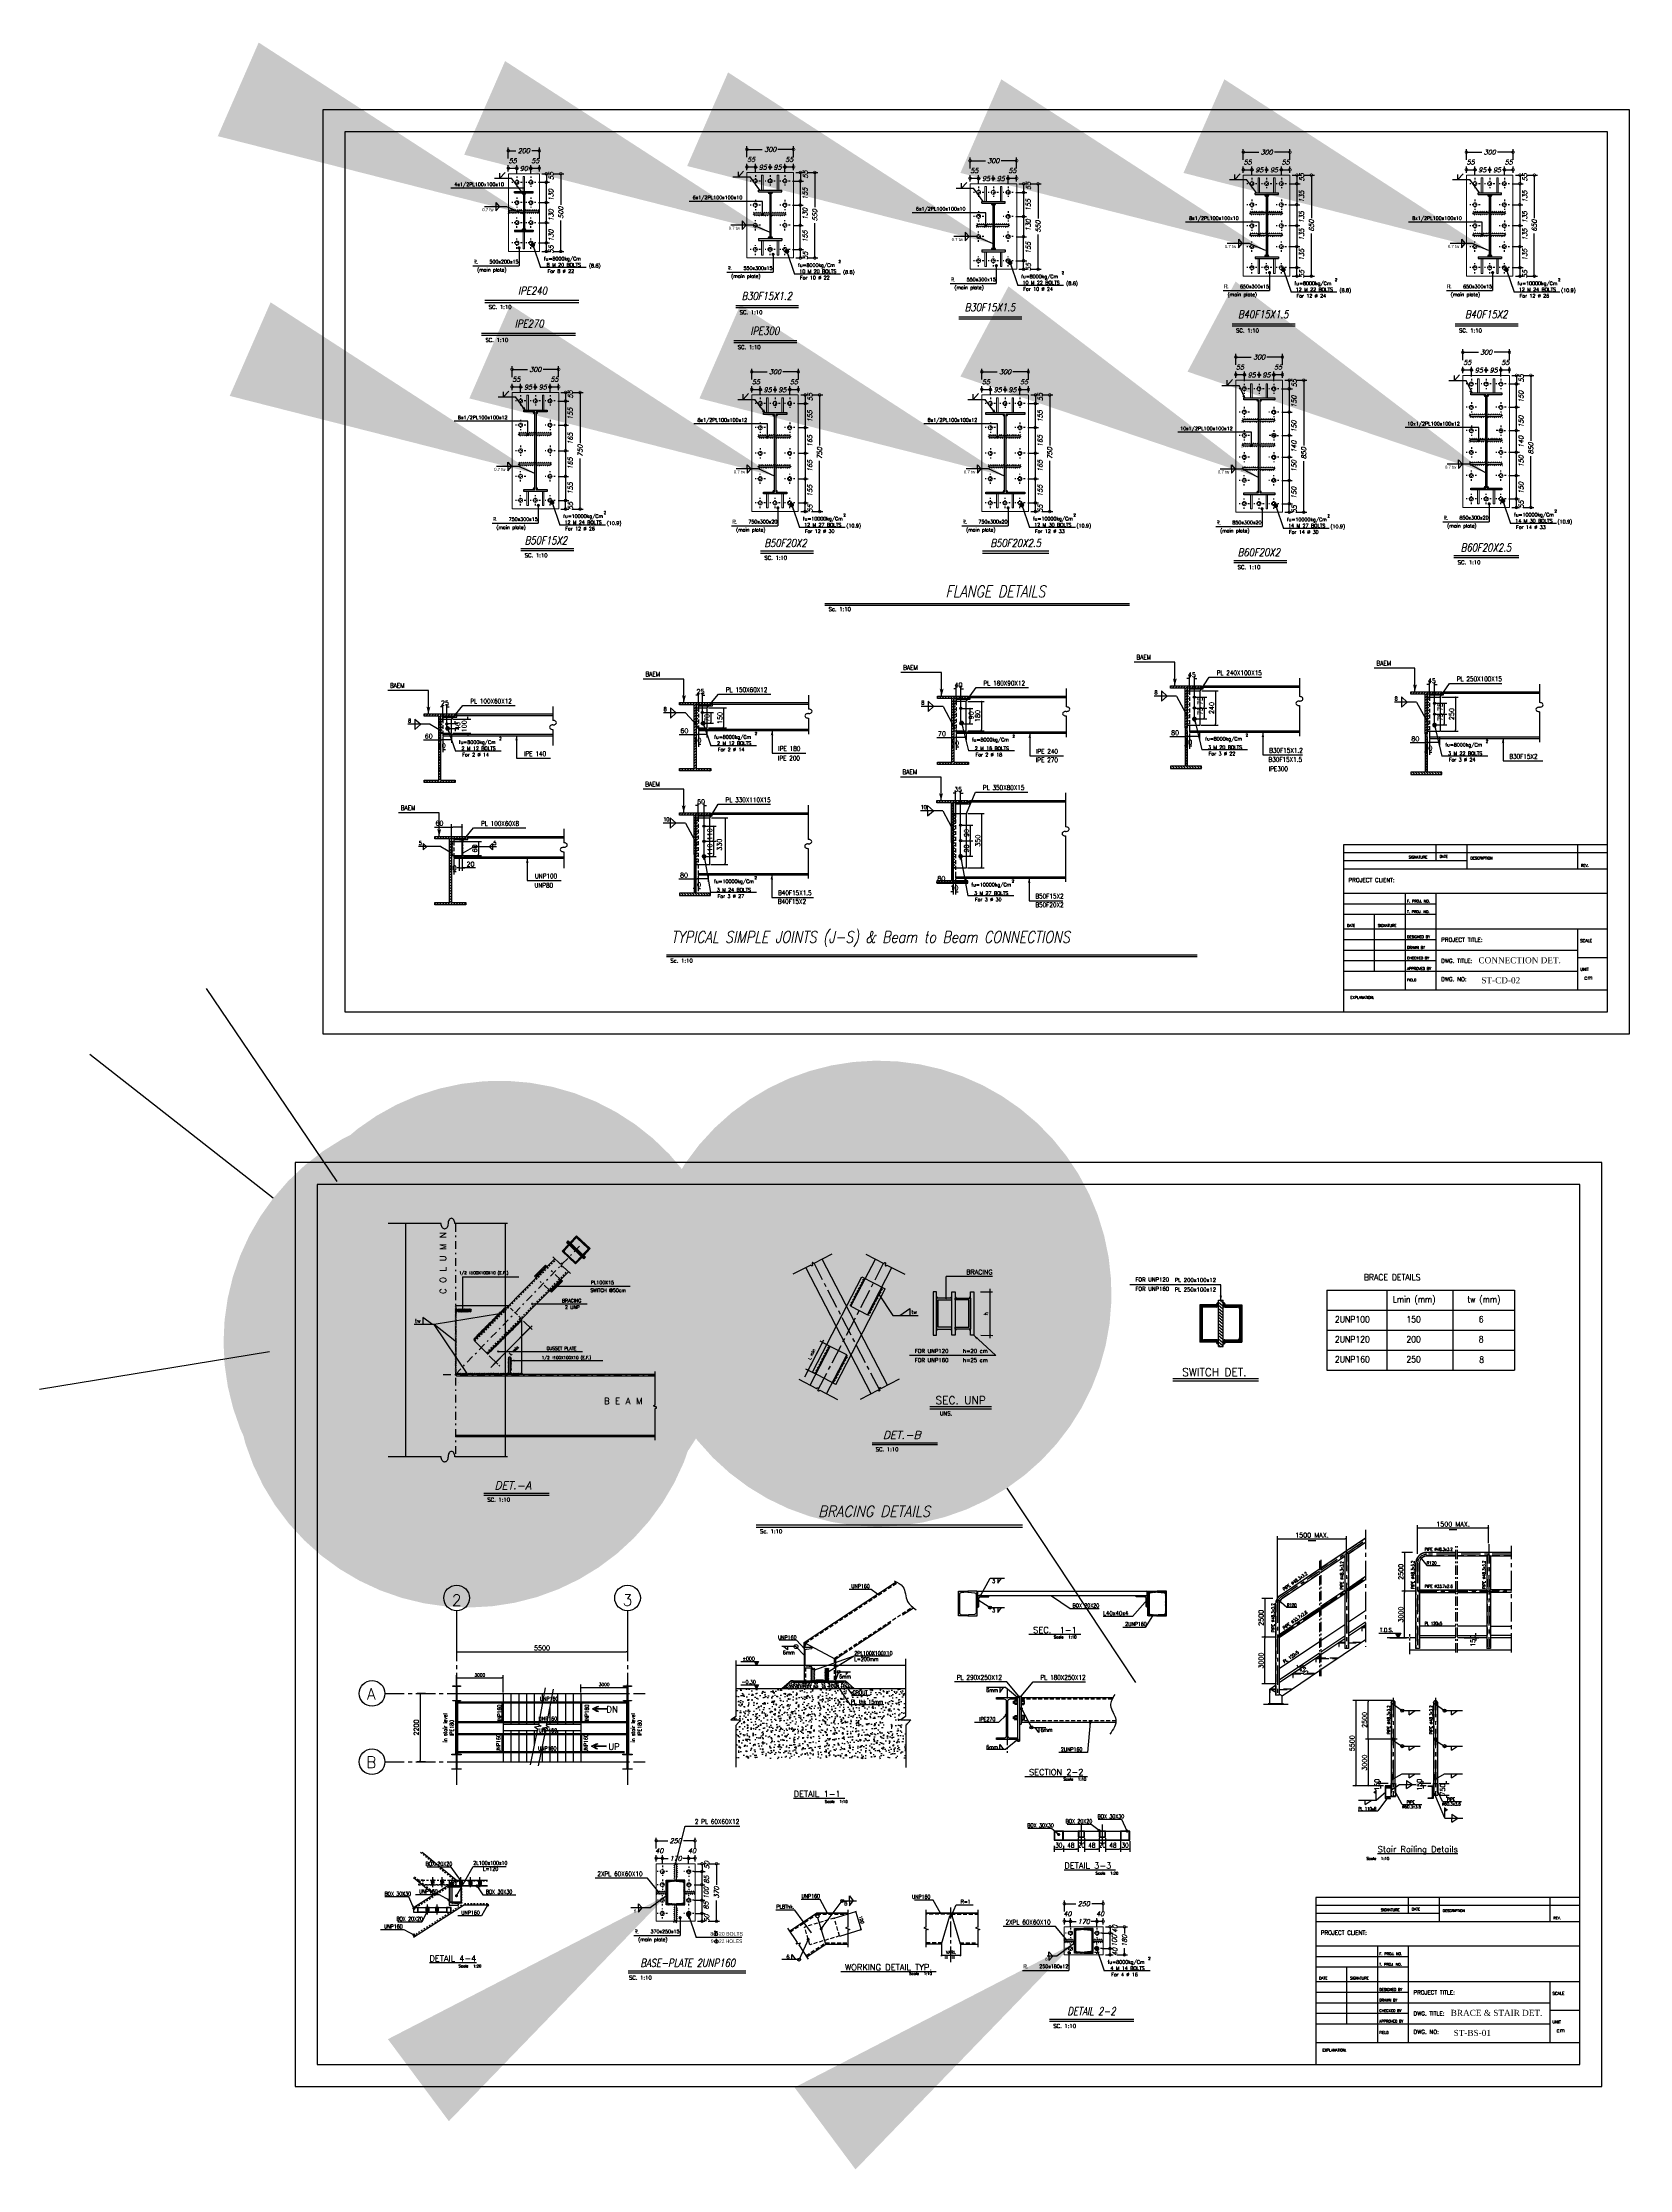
# Model space of a CAD drawing. Header units: inches. Extents: x 1387 to 2676, y -3554 to -2136.
# Drawn here: x 2475.8 to 2577.9, y -3553.6 to -3416.7 of the extents above; entities that cross this region are included whole.
import ezdxf
from ezdxf.enums import TextEntityAlignment as Align

# ---------------------------------------------------------------- set-up
doc = ezdxf.new("R2010")
doc.units = ezdxf.units.IN
doc.header["$MEASUREMENT"] = 0
for name, pattern in [('ACAD_ISO10W100', [18.5, 12, -3, 0.5, -3]), ('CENTER', [2, 1.25, -0.25, 0.25, -0.25]), ('CENTER2', [1.125, 0.75, -0.125, 0.125, -0.125]), ('DASHDOT', [1, 0.5, -0.25, 0, -0.25]), ('DASHDOTX2', [2, 1, -0.5, 0, -0.5]), ('DASHED', [0.75, 0.5, -0.25]), ('DASHED2', [0.375, 0.25, -0.125]), ('HIDDEN', [0.375, 0.25, -0.125])]:
    doc.linetypes.add(name, pattern=pattern)
for name, color, linetype in [('1', 1, 'Continuous'), ('1R', 1, 'Continuous'), ('2Y', 2, 'Continuous'), ('3', 3, 'HIDDEN'), ('3G', 3, 'Continuous'), ('4', 4, 'Continuous'), ('4C', 4, 'Continuous'), ('6M', 6, 'Continuous'), ('_PR4', 4, 'Continuous'), ('AA-IPE300', 27, 'Continuous'), ('Ax', 1, 'DASHDOTX2'), ('AXE', 1, 'CENTER'), ('col-new', 3, 'Continuous'), ('D', 1, 'Continuous'), ('DIM', 8, 'Continuous'), ('Dim-Axe', 1, 'Continuous'), ('DIM1', 1, 'Continuous'), ('Hatch', 1, 'Continuous'), ('LAIN-1', 1, 'HIDDEN'), ('lateral brace', 5, 'Continuous'), ('Layer4', 118, 'Continuous'), ('leader-1', 1, 'Continuous'), ('LINE', 4, 'Continuous'), ('NEW-CO-TEXT', 7, 'Continuous'), ('Pich', 2, 'Continuous'), ('PY', 4, 'Continuous'), ('STAIR', 145, 'Continuous'), ('STEEL', 33, 'Continuous'), ('TEXT', 3, 'Continuous'), ('TEXT-1', 3, 'Continuous'), ('TRI1', 3, 'Continuous'), ('TXT', 3, 'Continuous'), ('wall', 4, 'Continuous')]:
    doc.layers.add(name, color=color, linetype=linetype)
doc.layers.add('WALL-INT', color=3, linetype='Continuous', lineweight=9)
doc.styles.add('ITALICC', font='ITALICC.shx')
doc.styles.add('ITALICT', font='italict')
doc.styles.add('MONOTXT', font='monotxt')
doc.styles.add('ROMANC', font='TXT.shx')
doc.styles.add('ROMAND', font='ROMAND.shx')
doc.styles.add('ROMANS', font='ROMANS')
doc.styles.add('ROMANT', font='romant')
doc.styles.add('rs', font='rs.shx', dxfattribs={"width": 0.8})
doc.styles.add('SA', font='sazeh-1.shx', dxfattribs={"width": 0.85})
doc.styles.get("Standard").update_dxf_attribs({"font": 'arial.ttf'})
doc.styles.add('style1', font='times.ttf')
doc.dimstyles.new('1-100', dxfattribs={"dimtxt": 0.3, "dimasz": 0.08, "dimexe": 0.18, "dimexo": 0.0625, "dimgap": 0.09, "dimtad": 1, "dimdec": 0, "dimlfac": 1000, "dimdsep": 46, "dimtxsty": 'ROMANT', "dimblk": 'DOT', "dimcen": 0.09, "dimclrd": 1, "dimclre": 1, "dimclrt": 3, "dimadec": 0, "dimazin": 0, "dimtfac": 1, "dimtdec": 0, "dimtix": 1, "dimtofl": 0, "dimtmove": 2, "dimatfit": 3, "dimldrblk": 'DOT', "dimfxl": 1, "dimtolj": 1, "dimarcsym": 0})
doc.dimstyles.new('1-50-2', dxfattribs={"dimtxt": 0.3, "dimasz": 0.08, "dimexe": 0.18, "dimexo": 0.0625, "dimgap": 0.09, "dimtad": 1, "dimdec": 0, "dimlfac": 500, "dimdsep": 46, "dimtxsty": 'ROMANT', "dimblk": 'DOT', "dimcen": 0.09, "dimclrd": 1, "dimclre": 1, "dimclrt": 3, "dimadec": 0, "dimazin": 0, "dimtfac": 1, "dimtdec": 0, "dimtix": 1, "dimtofl": 0, "dimtmove": 2, "dimatfit": 3, "dimldrblk": 'DOT', "dimfxl": 1, "dimtolj": 1, "dimarcsym": 0})
doc.dimstyles.new('10', dxfattribs={"dimtxt": 0.2, "dimasz": 0.09, "dimexe": 0.18, "dimexo": 0.1, "dimgap": 0, "dimtad": 0, "dimdec": 3, "dimlfac": 100, "dimrnd": 0.5, "dimzin": 12, "dimdsep": 46, "dimtxsty": 'ROMANC', "dimblk": 'DOT', "dimcen": 0, "dimclrd": 1, "dimclre": 1, "dimclrt": 2, "dimadec": 1, "dimazin": 0, "dimtfac": 1, "dimtdec": 3, "dimtmove": 2, "dimatfit": 3, "dimldrblk": 'DOT', "dimfxl": 1, "dimtvp": 0.909091, "dimtolj": 1, "dimtzin": 12, "dimarcsym": 0})
doc.dimstyles.new('20', dxfattribs={"dimtxt": 0.3, "dimasz": 0.08, "dimexe": 0.18, "dimexo": 0.0625, "dimgap": 0.09, "dimtad": 1, "dimdec": 0, "dimlfac": 50, "dimdsep": 46, "dimtxsty": 'rs', "dimblk": 'DOT', "dimcen": 0.09, "dimclrd": 1, "dimclre": 1, "dimclrt": 3, "dimadec": 0, "dimazin": 0, "dimtfac": 1, "dimtdec": 0, "dimtix": 1, "dimtofl": 0, "dimtmove": 2, "dimatfit": 3, "dimldrblk": 'DOT', "dimfxl": 1, "dimtolj": 1, "dimarcsym": 0})
doc.dimstyles.new('Copy of 1-100', dxfattribs={"dimtxt": 0.2, "dimasz": 0.08, "dimexe": 0.18, "dimexo": 0.0625, "dimgap": 0.09, "dimtad": 1, "dimdec": 0, "dimlfac": 1000, "dimdsep": 46, "dimtxsty": 'ROMANT', "dimblk": 'DOT', "dimcen": 0.09, "dimclrd": 1, "dimclre": 1, "dimclrt": 3, "dimadec": 0, "dimazin": 0, "dimtfac": 1, "dimtdec": 0, "dimtix": 1, "dimtofl": 0, "dimtmove": 2, "dimatfit": 3, "dimldrblk": 'DOT', "dimfxl": 1, "dimtolj": 1, "dimarcsym": 0})
doc.dimstyles.new('Copy of 1-5(100)', dxfattribs={"dimscale": 100, "dimtxt": 2.5, "dimasz": 2.3, "dimexe": 1.5, "dimexo": 3, "dimgap": 1, "dimtad": 1, "dimdec": 0, "dimlfac": 0.05, "dimdsep": 46, "dimtxsty": 'ROMANS', "dimcen": 0, "dimclrd": 1, "dimclre": 1, "dimclrt": 2, "dimadec": 0, "dimazin": 0, "dimtfac": 2, "dimtdec": 0, "dimtmove": 2, "dimatfit": 3, "dimfxl": 1.5, "dimtolj": 1, "dimtzin": 0, "dimarcsym": 0})
doc.dimstyles.new('Dim-Axe', dxfattribs={"dimtxt": 0.3, "dimasz": 0.35, "dimexe": 0.2, "dimexo": 0.15, "dimgap": 0.09, "dimtad": 0, "dimzin": 4, "dimdsep": 46, "dimtxsty": 'ITALICC', "dimblk1": 'DOTSMALL', "dimblk2": 'DOTSMALL', "dimsah": 1, "dimcen": 0.09, "dimclrd": 1, "dimclre": 1, "dimclrt": 2, "dimazin": 0, "dimtfac": 1, "dimtofl": 0, "dimtmove": 2, "dimatfit": 3, "dimldrblk": 'DOTSMALL', "dimfxl": 0.5, "dimfxlon": 1, "dimtolj": 1, "dimtzin": 0, "dimarcsym": 0})
doc.dimstyles.new('DIM-DOT10cm', dxfattribs={"dimtxt": 0.2, "dimasz": 0.04, "dimexe": 0, "dimexo": 0, "dimgap": 0.1, "dimtad": 1, "dimdec": 1, "dimlfac": 100, "dimzin": 13, "dimdsep": 46, "dimtxsty": 'ROMANS', "dimblk": 'BB', "dimcen": 0, "dimdle": 2, "dimclrd": 1, "dimclre": 1, "dimclrt": 3, "dimadec": 0, "dimazin": 0, "dimtfac": 0.8, "dimtdec": 1, "dimtix": 1, "dimtmove": 1, "dimatfit": 3, "dimldrblk": 'DOT', "dimfxl": 0, "dimtolj": 1, "dimtzin": 13, "dimarcsym": 0})
doc.dimstyles.new('FELESH', dxfattribs={"dimscale": 10, "dimtxt": 2, "dimasz": 1, "dimexe": 1.5, "dimexo": 8, "dimgap": 1, "dimtad": 1, "dimlfac": 0.75, "dimzin": 9, "dimdsep": 46, "dimtxsty": 'ROMANS', "dimblk": 'DOT', "dimcen": 0.09, "dimdle": 1.5, "dimclrd": 1, "dimclre": 1, "dimclrt": 2, "dimadec": 0, "dimazin": 0, "dimtfac": 0.5, "dimtix": 1, "dimtmove": 2, "dimatfit": 3, "dimldrblk": 'DOT', "dimfxl": 1, "dimtvp": 0.15, "dimtolj": 1, "dimtzin": 9, "dimarcsym": 0})
doc.dimstyles.new('LINER', dxfattribs={"dimtxt": 0.2, "dimasz": 0.06, "dimexe": 0, "dimexo": 0, "dimgap": 0.05, "dimtad": 1, "dimlfac": 20, "dimzin": 13, "dimdsep": 46, "dimtxsty": 'ROMANS', "dimcen": 0, "dimdle": 20, "dimclrd": 1, "dimclre": 1, "dimclrt": 3, "dimadec": 0, "dimazin": 0, "dimtfac": 0.8, "dimtix": 1, "dimtmove": 2, "dimatfit": 3, "dimfxl": 0, "dimtolj": 1, "dimtzin": 13, "dimarcsym": 0})
pattern_1 = [(45, (2814.63579, -3493.766403), (-0.0141421356, 0.0141421356), [])]
pattern_2 = [(135, (2142.87317, -3807.20532), (-0.06735192, -0.06735192), [])]
pattern_3 = [(45, (2783.63286, -3512.36634), (-0.0141421356, 0.0141421356), [])]
pattern_4 = [(45, (2809.898655, -3515.474804), (-0.0141421356, 0.0141421356), [])]
pattern_5 = [(225, (2788.61751, -3909.46795), (0.06735192, -0.06735192), [])]
pattern_6 = [(225, (2814.8833, -3912.57642), (0.06735192, -0.06735192), [])]

# ---------------------------------------------------------------- blocks, each defined once
blk = doc.blocks.new('_DOTSMALL')
at = {"color": 0, "linetype": 'ByBlock', "const_width": 0.5}
blk.add_lwpolyline([(-0.0625, 0, 1), (0.0625, 0, 1)], format="xyb", close=True, dxfattribs=at)
blk = doc.blocks.new('*D1812')
at = {"layer": 'Defpoints', "color": 0, "transparency": 16777216}
for p in [(2569.73, -3438.15), (2569.73, -3446.65), (2571.59, -3446.65)]:
    blk.add_point(p, dxfattribs=at)
at = {"layer": 'Dim-Axe', "color": 1, "lineweight": -2, "transparency": 16777216}
for p, q in [((2571.09, -3438.15), (2571.79, -3438.15)), ((2571.59, -3438.15), (2571.59, -3442.35)), ((2571.59, -3446.65), (2571.59, -3443.35)), ((2571.09, -3446.65), (2571.79, -3446.65))]:
    blk.add_line(p, q, dxfattribs=at)
at = {"layer": 'Dim-Axe', "color": 1, "lineweight": -2, "transparency": 16777216, "xscale": 0.35, "yscale": 0.35, "zscale": 0.35}
for p, rotation in [((2571.59, -3438.15), 90), ((2571.59, -3446.65), 270)]:
    blk.add_blockref('_DOTSMALL', p, dxfattribs=dict(at, rotation=rotation))
at = {"layer": 'Dim-Axe', "color": 2, "transparency": 16777216, "insert": (2571.59, -3442.85), "char_height": 0.3, "attachment_point": 5, "rotation": 90, "style": 'ITALICC'}
blk.add_mtext('\\A1;850', dxfattribs=at)
blk = doc.blocks.new('*D1821')
at = {"layer": 'Defpoints', "color": 0, "transparency": 16777216}
for p in [(2567.21, -3436.66), (2567.21, -3438.15), (2570.21, -3438.15)]:
    blk.add_point(p, dxfattribs=at)
at = {"layer": 'Dim-Axe', "color": 1, "lineweight": -2, "transparency": 16777216}
for p, q in [((2567.21, -3437.16), (2567.21, -3436.46)), ((2567.21, -3436.66), (2568.21, -3436.66)), ((2570.21, -3436.66), (2569.22, -3436.66)), ((2570.21, -3437.16), (2570.21, -3436.46))]:
    blk.add_line(p, q, dxfattribs=at)
at = {"layer": 'Dim-Axe', "color": 1, "lineweight": -2, "transparency": 16777216, "xscale": 0.35, "yscale": 0.35, "zscale": 0.35, "rotation": 180}
blk.add_blockref('_DOTSMALL', (2567.21, -3436.66), dxfattribs=at)
at = {"layer": 'Dim-Axe', "color": 1, "lineweight": -2, "transparency": 16777216, "xscale": 0.35, "yscale": 0.35, "zscale": 0.35}
blk.add_blockref('_DOTSMALL', (2570.21, -3436.66), dxfattribs=at)
at = {"layer": 'Dim-Axe', "color": 2, "transparency": 16777216, "insert": (2568.71, -3436.66), "char_height": 0.3, "attachment_point": 5, "style": 'ITALICC'}
blk.add_mtext('\\A1;300', dxfattribs=at)
blk = doc.blocks.new('*D1822')
at = {"layer": 'Defpoints', "color": 0, "transparency": 16777216}
for p in [(2567.21, -3438.15), (2567.76, -3437.79), (2567.76, -3438.37)]:
    blk.add_point(p, dxfattribs=at)
at = {"layer": 'Dim-Axe', "color": 1, "lineweight": -2, "transparency": 16777216}
for p, q in [((2567.21, -3438), (2567.21, -3437.59)), ((2567.76, -3438.22), (2567.76, -3437.59)), ((2567.21, -3437.79), (2567.76, -3437.79))]:
    blk.add_line(p, q, dxfattribs=at)
at = {"layer": 'Dim-Axe', "color": 1, "lineweight": -2, "transparency": 16777216, "xscale": 0.35, "yscale": 0.35, "zscale": 0.35, "rotation": 180}
blk.add_blockref('_DOTSMALL', (2567.21, -3437.79), dxfattribs=at)
at = {"layer": 'Dim-Axe', "color": 1, "lineweight": -2, "transparency": 16777216, "xscale": 0.35, "yscale": 0.35, "zscale": 0.35}
blk.add_blockref('_DOTSMALL', (2567.76, -3437.79), dxfattribs=at)
at = {"layer": 'Dim-Axe', "color": 2, "transparency": 16777216, "insert": (2567.49, -3437.31), "char_height": 0.3, "attachment_point": 5, "style": 'ITALICC'}
blk.add_mtext('\\A1;55', dxfattribs=at)
blk = doc.blocks.new('*D1813')
at = {"layer": 'Defpoints', "color": 0, "transparency": 16777216}
for p in [(2567.76, -3438.14), (2568.71, -3437.81), (2568.71, -3438.14)]:
    blk.add_point(p, dxfattribs=at)
at = {"layer": 'Dim-Axe', "color": 1, "lineweight": -2, "transparency": 16777216}
for p, q in [((2567.76, -3437.99), (2567.76, -3437.61)), ((2568.71, -3437.99), (2568.71, -3437.61)), ((2567.76, -3437.81), (2567.88, -3437.81)), ((2568.71, -3437.81), (2568.59, -3437.81))]:
    blk.add_line(p, q, dxfattribs=at)
at = {"layer": 'Dim-Axe', "color": 1, "lineweight": -2, "transparency": 16777216, "xscale": 0.35, "yscale": 0.35, "zscale": 0.35, "rotation": 180}
blk.add_blockref('_DOTSMALL', (2567.76, -3437.81), dxfattribs=at)
at = {"layer": 'Dim-Axe', "color": 1, "lineweight": -2, "transparency": 16777216, "xscale": 0.35, "yscale": 0.35, "zscale": 0.35}
blk.add_blockref('_DOTSMALL', (2568.71, -3437.81), dxfattribs=at)
at = {"layer": 'Dim-Axe', "color": 2, "transparency": 16777216, "insert": (2568.24, -3437.81), "char_height": 0.3, "attachment_point": 5, "style": 'ITALICC'}
blk.add_mtext('\\A1;95', dxfattribs=at)
blk = doc.blocks.new('*D1814')
at = {"layer": 'Defpoints', "color": 0, "transparency": 16777216}
for p in [(2568.71, -3438.14), (2569.66, -3437.81), (2569.66, -3438.14)]:
    blk.add_point(p, dxfattribs=at)
at = {"layer": 'Dim-Axe', "color": 1, "lineweight": -2, "transparency": 16777216}
for p, q in [((2568.71, -3437.99), (2568.71, -3437.61)), ((2569.66, -3437.99), (2569.66, -3437.61)), ((2568.71, -3437.81), (2568.83, -3437.81)), ((2569.66, -3437.81), (2569.54, -3437.81))]:
    blk.add_line(p, q, dxfattribs=at)
at = {"layer": 'Dim-Axe', "color": 1, "lineweight": -2, "transparency": 16777216, "xscale": 0.35, "yscale": 0.35, "zscale": 0.35, "rotation": 180}
blk.add_blockref('_DOTSMALL', (2568.71, -3437.81), dxfattribs=at)
at = {"layer": 'Dim-Axe', "color": 1, "lineweight": -2, "transparency": 16777216, "xscale": 0.35, "yscale": 0.35, "zscale": 0.35}
blk.add_blockref('_DOTSMALL', (2569.66, -3437.81), dxfattribs=at)
at = {"layer": 'Dim-Axe', "color": 2, "transparency": 16777216, "insert": (2569.19, -3437.81), "char_height": 0.3, "attachment_point": 5, "style": 'ITALICC'}
blk.add_mtext('\\A1;95', dxfattribs=at)
blk = doc.blocks.new('*D1823')
at = {"layer": 'Defpoints', "color": 0, "transparency": 16777216}
for p in [(2569.66, -3438.37), (2570.21, -3437.79), (2570.21, -3438.15)]:
    blk.add_point(p, dxfattribs=at)
at = {"layer": 'Dim-Axe', "color": 1, "lineweight": -2, "transparency": 16777216}
for p, q in [((2569.66, -3438.22), (2569.66, -3437.59)), ((2570.21, -3438), (2570.21, -3437.59)), ((2569.66, -3437.79), (2570.21, -3437.79))]:
    blk.add_line(p, q, dxfattribs=at)
at = {"layer": 'Dim-Axe', "color": 1, "lineweight": -2, "transparency": 16777216, "xscale": 0.35, "yscale": 0.35, "zscale": 0.35, "rotation": 180}
blk.add_blockref('_DOTSMALL', (2569.66, -3437.79), dxfattribs=at)
at = {"layer": 'Dim-Axe', "color": 1, "lineweight": -2, "transparency": 16777216, "xscale": 0.35, "yscale": 0.35, "zscale": 0.35}
blk.add_blockref('_DOTSMALL', (2570.21, -3437.79), dxfattribs=at)
at = {"layer": 'Dim-Axe', "color": 2, "transparency": 16777216, "insert": (2569.94, -3437.31), "char_height": 0.3, "attachment_point": 5, "style": 'ITALICC'}
blk.add_mtext('\\A1;55', dxfattribs=at)
blk = doc.blocks.new('*D1824')
at = {"layer": 'Defpoints', "color": 0, "transparency": 16777216}
for p in [(2569.99, -3438.7), (2570.21, -3438.15), (2570.66, -3438.7)]:
    blk.add_point(p, dxfattribs=at)
at = {"layer": 'Dim-Axe', "color": 1, "lineweight": -2, "transparency": 16777216}
for p, q in [((2570.16, -3438.7), (2570.86, -3438.7)), ((2570.36, -3438.15), (2570.86, -3438.15)), ((2570.66, -3438.15), (2570.66, -3438.7))]:
    blk.add_line(p, q, dxfattribs=at)
at = {"layer": 'Dim-Axe', "color": 1, "lineweight": -2, "transparency": 16777216, "xscale": 0.35, "yscale": 0.35, "zscale": 0.35}
for p, rotation in [((2570.66, -3438.15), 90), ((2570.66, -3438.7), 270)]:
    blk.add_blockref('_DOTSMALL', p, dxfattribs=dict(at, rotation=rotation))
at = {"layer": 'Dim-Axe', "color": 2, "transparency": 16777216, "insert": (2570.97, -3438.34), "char_height": 0.3, "attachment_point": 5, "rotation": 90, "style": 'ITALICC'}
blk.add_mtext('\\A1;55', dxfattribs=at)
blk = doc.blocks.new('DOT')
at = {"layer": 'DIM', "color": 0, "linetype": 'ByBlock'}
blk.add_line((-0.5, 0), (-1, 0), dxfattribs=at)
at = {"layer": 'DIM', "color": 0, "linetype": 'ByBlock', "const_width": 0.5}
blk.add_lwpolyline([(-0.25, 0, 1), (0.25, 0, 1)], format="xyb", close=True, dxfattribs=at)
blk = doc.blocks.new('*D1815')
at = {"layer": 'Defpoints', "color": 0, "transparency": 16777216}
for p in [(2570.03, -3438.7), (2570.03, -3440.2), (2570.65, -3440.2)]:
    blk.add_point(p, dxfattribs=at)
at = {"layer": 'Dim-Axe', "color": 1, "lineweight": -2, "transparency": 16777216}
for p, q in [((2570.18, -3438.7), (2570.85, -3438.7)), ((2570.65, -3438.7), (2570.65, -3440.2)), ((2570.18, -3440.2), (2570.85, -3440.2))]:
    blk.add_line(p, q, dxfattribs=at)
at = {"layer": 'Dim-Axe', "color": 1, "lineweight": -2, "transparency": 16777216, "xscale": 0.35, "yscale": 0.35, "zscale": 0.35}
for p, rotation in [((2570.65, -3438.7), 90), ((2570.65, -3440.2), 270)]:
    blk.add_blockref('_DOTSMALL', p, dxfattribs=dict(at, rotation=rotation))
at = {"layer": 'Dim-Axe', "color": 2, "transparency": 16777216, "insert": (2570.96, -3439.53), "char_height": 0.3, "attachment_point": 5, "rotation": 90, "style": 'ITALICC'}
blk.add_mtext('\\A1;150', dxfattribs=at)
blk = doc.blocks.new('*D1816')
at = {"layer": 'Defpoints', "color": 0, "transparency": 16777216}
for p in [(2570.03, -3443.1), (2570.03, -3444.6), (2570.65, -3444.6)]:
    blk.add_point(p, dxfattribs=at)
at = {"layer": 'Dim-Axe', "color": 1, "lineweight": -2, "transparency": 16777216}
for p, q in [((2570.18, -3443.1), (2570.85, -3443.1)), ((2570.65, -3443.1), (2570.65, -3444.6)), ((2570.18, -3444.6), (2570.85, -3444.6))]:
    blk.add_line(p, q, dxfattribs=at)
at = {"layer": 'Dim-Axe', "color": 1, "lineweight": -2, "transparency": 16777216, "xscale": 0.35, "yscale": 0.35, "zscale": 0.35}
for p, rotation in [((2570.65, -3443.1), 90), ((2570.65, -3444.6), 270)]:
    blk.add_blockref('_DOTSMALL', p, dxfattribs=dict(at, rotation=rotation))
at = {"layer": 'Dim-Axe', "color": 2, "transparency": 16777216, "insert": (2570.96, -3443.68), "char_height": 0.3, "attachment_point": 5, "rotation": 90, "style": 'ITALICC'}
blk.add_mtext('\\A1;150', dxfattribs=at)
blk = doc.blocks.new('*D1817')
at = {"layer": 'Defpoints', "color": 0, "transparency": 16777216}
for p in [(2570.03, -3444.6), (2570.03, -3446.1), (2570.65, -3446.1)]:
    blk.add_point(p, dxfattribs=at)
at = {"layer": 'Dim-Axe', "color": 1, "lineweight": -2, "transparency": 16777216}
for p, q in [((2570.18, -3444.6), (2570.85, -3444.6)), ((2570.65, -3444.6), (2570.65, -3446.1)), ((2570.18, -3446.1), (2570.85, -3446.1))]:
    blk.add_line(p, q, dxfattribs=at)
at = {"layer": 'Dim-Axe', "color": 1, "lineweight": -2, "transparency": 16777216, "xscale": 0.35, "yscale": 0.35, "zscale": 0.35}
for p, rotation in [((2570.65, -3444.6), 90), ((2570.65, -3446.1), 270)]:
    blk.add_blockref('_DOTSMALL', p, dxfattribs=dict(at, rotation=rotation))
at = {"layer": 'Dim-Axe', "color": 2, "transparency": 16777216, "insert": (2570.96, -3445.4), "char_height": 0.3, "attachment_point": 5, "rotation": 90, "style": 'ITALICC'}
blk.add_mtext('\\A1;150', dxfattribs=at)
blk = doc.blocks.new('*D1818')
at = {"layer": 'Defpoints', "color": 0, "transparency": 16777216}
for p in [(2570.04, -3446.1), (2570.21, -3446.65), (2570.66, -3446.1)]:
    blk.add_point(p, dxfattribs=at)
at = {"layer": 'Dim-Axe', "color": 1, "lineweight": -2, "transparency": 16777216}
for p, q in [((2570.19, -3446.1), (2570.86, -3446.1)), ((2570.36, -3446.65), (2570.86, -3446.65)), ((2570.66, -3446.65), (2570.66, -3446.1))]:
    blk.add_line(p, q, dxfattribs=at)
at = {"layer": 'Dim-Axe', "color": 1, "lineweight": -2, "transparency": 16777216, "xscale": 0.35, "yscale": 0.35, "zscale": 0.35}
for p, rotation in [((2570.66, -3446.1), 90), ((2570.66, -3446.65), 270)]:
    blk.add_blockref('_DOTSMALL', p, dxfattribs=dict(at, rotation=rotation))
at = {"layer": 'Dim-Axe', "color": 2, "transparency": 16777216, "insert": (2570.97, -3446.46), "char_height": 0.3, "attachment_point": 5, "rotation": 90, "style": 'ITALICC'}
blk.add_mtext('\\A1;55', dxfattribs=at)
blk = doc.blocks.new('*D1819')
at = {"layer": 'Defpoints', "color": 0, "transparency": 16777216}
for p in [(2570.03, -3440.2), (2570.03, -3441.7), (2570.65, -3441.7)]:
    blk.add_point(p, dxfattribs=at)
at = {"layer": 'Dim-Axe', "color": 1, "lineweight": -2, "transparency": 16777216}
for p, q in [((2570.18, -3440.2), (2570.85, -3440.2)), ((2570.65, -3440.2), (2570.65, -3441.7)), ((2570.18, -3441.7), (2570.85, -3441.7))]:
    blk.add_line(p, q, dxfattribs=at)
at = {"layer": 'Dim-Axe', "color": 1, "lineweight": -2, "transparency": 16777216, "xscale": 0.35, "yscale": 0.35, "zscale": 0.35}
for p, rotation in [((2570.65, -3440.2), 90), ((2570.65, -3441.7), 270)]:
    blk.add_blockref('_DOTSMALL', p, dxfattribs=dict(at, rotation=rotation))
at = {"layer": 'Dim-Axe', "color": 2, "transparency": 16777216, "insert": (2570.96, -3441.13), "char_height": 0.3, "attachment_point": 5, "rotation": 90, "style": 'ITALICC'}
blk.add_mtext('\\A1;150', dxfattribs=at)
blk = doc.blocks.new('*D1820')
at = {"layer": 'Defpoints', "color": 0, "transparency": 16777216}
for p in [(2570.03, -3441.7), (2570.03, -3443.1), (2570.65, -3443.1)]:
    blk.add_point(p, dxfattribs=at)
at = {"layer": 'Dim-Axe', "color": 1, "lineweight": -2, "transparency": 16777216}
for p, q in [((2570.18, -3441.7), (2570.85, -3441.7)), ((2570.65, -3441.7), (2570.65, -3443.1)), ((2570.18, -3443.1), (2570.85, -3443.1))]:
    blk.add_line(p, q, dxfattribs=at)
at = {"layer": 'Dim-Axe', "color": 1, "lineweight": -2, "transparency": 16777216, "xscale": 0.35, "yscale": 0.35, "zscale": 0.35}
for p, rotation in [((2570.65, -3441.7), 90), ((2570.65, -3443.1), 270)]:
    blk.add_blockref('_DOTSMALL', p, dxfattribs=dict(at, rotation=rotation))
at = {"layer": 'Dim-Axe', "color": 2, "transparency": 16777216, "insert": (2570.96, -3442.43), "char_height": 0.3, "attachment_point": 5, "rotation": 90, "style": 'ITALICC'}
blk.add_mtext('\\A1;140', dxfattribs=at)
blk = doc.blocks.new('*D1838')
at = {"layer": 'Defpoints', "color": 0, "transparency": 16777216}
for p in [(2523.95, -3439.41), (2523.95, -3446.91), (2525.81, -3446.91)]:
    blk.add_point(p, dxfattribs=at)
at = {"layer": 'Dim-Axe', "color": 1, "lineweight": -2, "transparency": 16777216}
for p, q in [((2525.31, -3439.41), (2526.01, -3439.41)), ((2525.81, -3439.41), (2525.81, -3442.67)), ((2525.81, -3446.91), (2525.81, -3443.65)), ((2525.31, -3446.91), (2526.01, -3446.91))]:
    blk.add_line(p, q, dxfattribs=at)
at = {"layer": 'Dim-Axe', "color": 1, "lineweight": -2, "transparency": 16777216, "xscale": 0.35, "yscale": 0.35, "zscale": 0.35}
for p, rotation in [((2525.81, -3439.41), 90), ((2525.81, -3446.91), 270)]:
    blk.add_blockref('_DOTSMALL', p, dxfattribs=dict(at, rotation=rotation))
at = {"layer": 'Dim-Axe', "color": 2, "transparency": 16777216, "insert": (2525.81, -3443.16), "char_height": 0.3, "attachment_point": 5, "rotation": 90, "style": 'ITALICC'}
blk.add_mtext('\\A1;750', dxfattribs=at)
blk = doc.blocks.new('*D1842')
at = {"layer": 'Defpoints', "color": 0, "transparency": 16777216}
for p in [(2521.44, -3437.92), (2521.44, -3439.41), (2524.44, -3439.41)]:
    blk.add_point(p, dxfattribs=at)
at = {"layer": 'Dim-Axe', "color": 1, "lineweight": -2, "transparency": 16777216}
for p, q in [((2521.44, -3438.42), (2521.44, -3437.72)), ((2521.44, -3437.92), (2522.43, -3437.92)), ((2524.44, -3437.92), (2523.44, -3437.92)), ((2524.44, -3438.42), (2524.44, -3437.72))]:
    blk.add_line(p, q, dxfattribs=at)
at = {"layer": 'Dim-Axe', "color": 1, "lineweight": -2, "transparency": 16777216, "xscale": 0.35, "yscale": 0.35, "zscale": 0.35, "rotation": 180}
blk.add_blockref('_DOTSMALL', (2521.44, -3437.92), dxfattribs=at)
at = {"layer": 'Dim-Axe', "color": 1, "lineweight": -2, "transparency": 16777216, "xscale": 0.35, "yscale": 0.35, "zscale": 0.35}
blk.add_blockref('_DOTSMALL', (2524.44, -3437.92), dxfattribs=at)
at = {"layer": 'Dim-Axe', "color": 2, "transparency": 16777216, "insert": (2522.94, -3437.92), "char_height": 0.3, "attachment_point": 5, "style": 'ITALICC'}
blk.add_mtext('\\A1;300', dxfattribs=at)
blk = doc.blocks.new('*D1843')
at = {"layer": 'Defpoints', "color": 0, "transparency": 16777216}
for p in [(2521.44, -3439.41), (2521.99, -3439.05), (2521.99, -3439.58)]:
    blk.add_point(p, dxfattribs=at)
at = {"layer": 'Dim-Axe', "color": 1, "lineweight": -2, "transparency": 16777216}
for p, q in [((2521.44, -3439.26), (2521.44, -3438.85)), ((2521.99, -3439.43), (2521.99, -3438.85)), ((2521.44, -3439.05), (2521.99, -3439.05))]:
    blk.add_line(p, q, dxfattribs=at)
at = {"layer": 'Dim-Axe', "color": 1, "lineweight": -2, "transparency": 16777216, "xscale": 0.35, "yscale": 0.35, "zscale": 0.35, "rotation": 180}
blk.add_blockref('_DOTSMALL', (2521.44, -3439.05), dxfattribs=at)
at = {"layer": 'Dim-Axe', "color": 1, "lineweight": -2, "transparency": 16777216, "xscale": 0.35, "yscale": 0.35, "zscale": 0.35}
blk.add_blockref('_DOTSMALL', (2521.99, -3439.05), dxfattribs=at)
at = {"layer": 'Dim-Axe', "color": 2, "transparency": 16777216, "insert": (2521.71, -3438.56), "char_height": 0.3, "attachment_point": 5, "style": 'ITALICC'}
blk.add_mtext('\\A1;55', dxfattribs=at)
blk = doc.blocks.new('*D1839')
at = {"layer": 'Defpoints', "color": 0, "transparency": 16777216}
for p in [(2521.99, -3439.39), (2522.94, -3439.07), (2522.94, -3439.39)]:
    blk.add_point(p, dxfattribs=at)
at = {"layer": 'Dim-Axe', "color": 1, "lineweight": -2, "transparency": 16777216}
for p, q in [((2521.99, -3439.24), (2521.99, -3438.87)), ((2522.94, -3439.24), (2522.94, -3438.87)), ((2521.99, -3439.07), (2522.11, -3439.07)), ((2522.94, -3439.07), (2522.82, -3439.07))]:
    blk.add_line(p, q, dxfattribs=at)
at = {"layer": 'Dim-Axe', "color": 1, "lineweight": -2, "transparency": 16777216, "xscale": 0.35, "yscale": 0.35, "zscale": 0.35, "rotation": 180}
blk.add_blockref('_DOTSMALL', (2521.99, -3439.07), dxfattribs=at)
at = {"layer": 'Dim-Axe', "color": 1, "lineweight": -2, "transparency": 16777216, "xscale": 0.35, "yscale": 0.35, "zscale": 0.35}
blk.add_blockref('_DOTSMALL', (2522.94, -3439.07), dxfattribs=at)
at = {"layer": 'Dim-Axe', "color": 2, "transparency": 16777216, "insert": (2522.46, -3439.07), "char_height": 0.3, "attachment_point": 5, "style": 'ITALICC'}
blk.add_mtext('\\A1;95', dxfattribs=at)
blk = doc.blocks.new('*D1840')
at = {"layer": 'Defpoints', "color": 0, "transparency": 16777216}
for p in [(2522.94, -3439.39), (2523.89, -3439.07), (2523.89, -3439.39)]:
    blk.add_point(p, dxfattribs=at)
at = {"layer": 'Dim-Axe', "color": 1, "lineweight": -2, "transparency": 16777216}
for p, q in [((2522.94, -3439.24), (2522.94, -3438.87)), ((2523.89, -3439.24), (2523.89, -3438.87)), ((2522.94, -3439.07), (2523.06, -3439.07)), ((2523.89, -3439.07), (2523.77, -3439.07))]:
    blk.add_line(p, q, dxfattribs=at)
at = {"layer": 'Dim-Axe', "color": 1, "lineweight": -2, "transparency": 16777216, "xscale": 0.35, "yscale": 0.35, "zscale": 0.35, "rotation": 180}
blk.add_blockref('_DOTSMALL', (2522.94, -3439.07), dxfattribs=at)
at = {"layer": 'Dim-Axe', "color": 1, "lineweight": -2, "transparency": 16777216, "xscale": 0.35, "yscale": 0.35, "zscale": 0.35}
blk.add_blockref('_DOTSMALL', (2523.89, -3439.07), dxfattribs=at)
at = {"layer": 'Dim-Axe', "color": 2, "transparency": 16777216, "insert": (2523.41, -3439.07), "char_height": 0.3, "attachment_point": 5, "style": 'ITALICC'}
blk.add_mtext('\\A1;95', dxfattribs=at)
blk = doc.blocks.new('*D1844')
at = {"layer": 'Defpoints', "color": 0, "transparency": 16777216}
for p in [(2523.89, -3439.58), (2524.44, -3439.05), (2524.44, -3439.41)]:
    blk.add_point(p, dxfattribs=at)
at = {"layer": 'Dim-Axe', "color": 1, "lineweight": -2, "transparency": 16777216}
for p, q in [((2523.89, -3439.43), (2523.89, -3438.85)), ((2524.44, -3439.26), (2524.44, -3438.85)), ((2523.89, -3439.05), (2524.44, -3439.05))]:
    blk.add_line(p, q, dxfattribs=at)
at = {"layer": 'Dim-Axe', "color": 1, "lineweight": -2, "transparency": 16777216, "xscale": 0.35, "yscale": 0.35, "zscale": 0.35, "rotation": 180}
blk.add_blockref('_DOTSMALL', (2523.89, -3439.05), dxfattribs=at)
at = {"layer": 'Dim-Axe', "color": 1, "lineweight": -2, "transparency": 16777216, "xscale": 0.35, "yscale": 0.35, "zscale": 0.35}
blk.add_blockref('_DOTSMALL', (2524.44, -3439.05), dxfattribs=at)
at = {"layer": 'Dim-Axe', "color": 2, "transparency": 16777216, "insert": (2524.16, -3438.56), "char_height": 0.3, "attachment_point": 5, "style": 'ITALICC'}
blk.add_mtext('\\A1;55', dxfattribs=at)
blk = doc.blocks.new('*D1845')
at = {"layer": 'Defpoints', "color": 0, "transparency": 16777216}
for p in [(2524.22, -3439.96), (2524.44, -3439.41), (2524.88, -3439.96)]:
    blk.add_point(p, dxfattribs=at)
at = {"layer": 'Dim-Axe', "color": 1, "lineweight": -2, "transparency": 16777216}
for p, q in [((2524.38, -3439.96), (2525.08, -3439.96)), ((2524.59, -3439.41), (2525.08, -3439.41)), ((2524.88, -3439.41), (2524.88, -3439.96))]:
    blk.add_line(p, q, dxfattribs=at)
at = {"layer": 'Dim-Axe', "color": 1, "lineweight": -2, "transparency": 16777216, "xscale": 0.35, "yscale": 0.35, "zscale": 0.35}
for p, rotation in [((2524.88, -3439.41), 90), ((2524.88, -3439.96), 270)]:
    blk.add_blockref('_DOTSMALL', p, dxfattribs=dict(at, rotation=rotation))
at = {"layer": 'Dim-Axe', "color": 2, "transparency": 16777216, "insert": (2525.2, -3439.54), "char_height": 0.3, "attachment_point": 5, "rotation": 90, "style": 'ITALICC'}
blk.add_mtext('\\A1;55', dxfattribs=at)
blk = doc.blocks.new('*D1841')
at = {"layer": 'Defpoints', "color": 0, "transparency": 16777216}
for p in [(2524.26, -3439.96), (2524.26, -3441.51), (2524.88, -3441.51)]:
    blk.add_point(p, dxfattribs=at)
at = {"layer": 'Dim-Axe', "color": 1, "lineweight": -2, "transparency": 16777216}
for p, q in [((2524.41, -3439.96), (2525.08, -3439.96)), ((2524.88, -3439.96), (2524.88, -3441.51)), ((2524.41, -3441.51), (2525.08, -3441.51))]:
    blk.add_line(p, q, dxfattribs=at)
at = {"layer": 'Dim-Axe', "color": 1, "lineweight": -2, "transparency": 16777216, "xscale": 0.35, "yscale": 0.35, "zscale": 0.35}
for p, rotation in [((2524.88, -3439.96), 90), ((2524.88, -3441.51), 270)]:
    blk.add_blockref('_DOTSMALL', p, dxfattribs=dict(at, rotation=rotation))
at = {"layer": 'Dim-Axe', "color": 2, "transparency": 16777216, "insert": (2525.18, -3440.78), "char_height": 0.3, "attachment_point": 5, "rotation": 90, "style": 'ITALICC'}
blk.add_mtext('\\A1;155', dxfattribs=at)
blk = doc.blocks.new('*D1834')
at = {"layer": 'Defpoints', "color": 0, "transparency": 16777216}
for p in [(2524.26, -3441.51), (2524.26, -3443.16), (2524.88, -3443.16)]:
    blk.add_point(p, dxfattribs=at)
at = {"layer": 'Dim-Axe', "color": 1, "lineweight": -2, "transparency": 16777216}
for p, q in [((2524.41, -3441.51), (2525.08, -3441.51)), ((2524.88, -3441.51), (2524.88, -3443.16)), ((2524.41, -3443.16), (2525.08, -3443.16))]:
    blk.add_line(p, q, dxfattribs=at)
at = {"layer": 'Dim-Axe', "color": 1, "lineweight": -2, "transparency": 16777216, "xscale": 0.35, "yscale": 0.35, "zscale": 0.35}
for p, rotation in [((2524.88, -3441.51), 90), ((2524.88, -3443.16), 270)]:
    blk.add_blockref('_DOTSMALL', p, dxfattribs=dict(at, rotation=rotation))
at = {"layer": 'Dim-Axe', "color": 2, "transparency": 16777216, "insert": (2525.18, -3442.38), "char_height": 0.3, "attachment_point": 5, "rotation": 90, "style": 'ITALICC'}
blk.add_mtext('\\A1;165', dxfattribs=at)
blk = doc.blocks.new('*D1835')
at = {"layer": 'Defpoints', "color": 0, "transparency": 16777216}
for p in [(2524.26, -3443.16), (2524.26, -3444.81), (2524.88, -3444.81)]:
    blk.add_point(p, dxfattribs=at)
at = {"layer": 'Dim-Axe', "color": 1, "lineweight": -2, "transparency": 16777216}
for p, q in [((2524.41, -3443.16), (2525.08, -3443.16)), ((2524.88, -3443.16), (2524.88, -3444.81)), ((2524.41, -3444.81), (2525.08, -3444.81))]:
    blk.add_line(p, q, dxfattribs=at)
at = {"layer": 'Dim-Axe', "color": 1, "lineweight": -2, "transparency": 16777216, "xscale": 0.35, "yscale": 0.35, "zscale": 0.35}
for p, rotation in [((2524.88, -3443.16), 90), ((2524.88, -3444.81), 270)]:
    blk.add_blockref('_DOTSMALL', p, dxfattribs=dict(at, rotation=rotation))
at = {"layer": 'Dim-Axe', "color": 2, "transparency": 16777216, "insert": (2525.18, -3443.98), "char_height": 0.3, "attachment_point": 5, "rotation": 90, "style": 'ITALICC'}
blk.add_mtext('\\A1;165', dxfattribs=at)
blk = doc.blocks.new('*D1836')
at = {"layer": 'Defpoints', "color": 0, "transparency": 16777216}
for p in [(2524.26, -3444.81), (2524.26, -3446.36), (2524.88, -3446.36)]:
    blk.add_point(p, dxfattribs=at)
at = {"layer": 'Dim-Axe', "color": 1, "lineweight": -2, "transparency": 16777216}
for p, q in [((2524.41, -3444.81), (2525.08, -3444.81)), ((2524.88, -3444.81), (2524.88, -3446.36)), ((2524.41, -3446.36), (2525.08, -3446.36))]:
    blk.add_line(p, q, dxfattribs=at)
at = {"layer": 'Dim-Axe', "color": 1, "lineweight": -2, "transparency": 16777216, "xscale": 0.35, "yscale": 0.35, "zscale": 0.35}
for p, rotation in [((2524.88, -3444.81), 90), ((2524.88, -3446.36), 270)]:
    blk.add_blockref('_DOTSMALL', p, dxfattribs=dict(at, rotation=rotation))
at = {"layer": 'Dim-Axe', "color": 2, "transparency": 16777216, "insert": (2525.18, -3445.58), "char_height": 0.3, "attachment_point": 5, "rotation": 90, "style": 'ITALICC'}
blk.add_mtext('\\A1;155', dxfattribs=at)
blk = doc.blocks.new('*D1837')
at = {"layer": 'Defpoints', "color": 0, "transparency": 16777216}
for p in [(2524.27, -3446.36), (2524.44, -3446.91), (2524.88, -3446.36)]:
    blk.add_point(p, dxfattribs=at)
at = {"layer": 'Dim-Axe', "color": 1, "lineweight": -2, "transparency": 16777216}
for p, q in [((2524.42, -3446.36), (2525.08, -3446.36)), ((2524.59, -3446.91), (2525.08, -3446.91)), ((2524.88, -3446.91), (2524.88, -3446.36))]:
    blk.add_line(p, q, dxfattribs=at)
at = {"layer": 'Dim-Axe', "color": 1, "lineweight": -2, "transparency": 16777216, "xscale": 0.35, "yscale": 0.35, "zscale": 0.35}
for p, rotation in [((2524.88, -3446.36), 90), ((2524.88, -3446.91), 270)]:
    blk.add_blockref('_DOTSMALL', p, dxfattribs=dict(at, rotation=rotation))
at = {"layer": 'Dim-Axe', "color": 2, "transparency": 16777216, "insert": (2525.2, -3446.72), "char_height": 0.3, "attachment_point": 5, "rotation": 90, "style": 'ITALICC'}
blk.add_mtext('\\A1;55', dxfattribs=at)
blk = doc.blocks.new('*D1850')
at = {"layer": 'Defpoints', "color": 0, "transparency": 16777216}
for p in [(2508.53, -3439.25), (2508.53, -3446.75), (2510.39, -3446.75)]:
    blk.add_point(p, dxfattribs=at)
at = {"layer": 'Dim-Axe', "color": 1, "lineweight": -2, "transparency": 16777216}
for p, q in [((2509.89, -3439.25), (2510.59, -3439.25)), ((2510.39, -3439.25), (2510.39, -3442.51)), ((2510.39, -3446.75), (2510.39, -3443.49)), ((2509.89, -3446.75), (2510.59, -3446.75))]:
    blk.add_line(p, q, dxfattribs=at)
at = {"layer": 'Dim-Axe', "color": 1, "lineweight": -2, "transparency": 16777216, "xscale": 0.35, "yscale": 0.35, "zscale": 0.35}
for p, rotation in [((2510.39, -3439.25), 90), ((2510.39, -3446.75), 270)]:
    blk.add_blockref('_DOTSMALL', p, dxfattribs=dict(at, rotation=rotation))
at = {"layer": 'Dim-Axe', "color": 2, "transparency": 16777216, "insert": (2510.39, -3443), "char_height": 0.3, "attachment_point": 5, "rotation": 90, "style": 'ITALICC'}
blk.add_mtext('\\A1;750', dxfattribs=at)
blk = doc.blocks.new('*D1854')
at = {"layer": 'Defpoints', "color": 0, "transparency": 16777216}
for p in [(2506.01, -3437.76), (2506.01, -3439.25), (2509.01, -3439.25)]:
    blk.add_point(p, dxfattribs=at)
at = {"layer": 'Dim-Axe', "color": 1, "lineweight": -2, "transparency": 16777216}
for p, q in [((2506.01, -3438.26), (2506.01, -3437.56)), ((2509.01, -3438.26), (2509.01, -3437.56)), ((2506.01, -3437.76), (2507.01, -3437.76)), ((2509.01, -3437.76), (2508.02, -3437.76))]:
    blk.add_line(p, q, dxfattribs=at)
at = {"layer": 'Dim-Axe', "color": 1, "lineweight": -2, "transparency": 16777216, "xscale": 0.35, "yscale": 0.35, "zscale": 0.35, "rotation": 180}
blk.add_blockref('_DOTSMALL', (2506.01, -3437.76), dxfattribs=at)
at = {"layer": 'Dim-Axe', "color": 1, "lineweight": -2, "transparency": 16777216, "xscale": 0.35, "yscale": 0.35, "zscale": 0.35}
blk.add_blockref('_DOTSMALL', (2509.01, -3437.76), dxfattribs=at)
at = {"layer": 'Dim-Axe', "color": 2, "transparency": 16777216, "insert": (2507.51, -3437.76), "char_height": 0.3, "attachment_point": 5, "style": 'ITALICC'}
blk.add_mtext('\\A1;300', dxfattribs=at)
blk = doc.blocks.new('*D1855')
at = {"layer": 'Defpoints', "color": 0, "transparency": 16777216}
for p in [(2506.56, -3438.89), (2506.01, -3439.25), (2506.56, -3439.42)]:
    blk.add_point(p, dxfattribs=at)
at = {"layer": 'Dim-Axe', "color": 1, "lineweight": -2, "transparency": 16777216}
for p, q in [((2506.01, -3439.1), (2506.01, -3438.69)), ((2506.01, -3438.89), (2506.56, -3438.89)), ((2506.56, -3439.27), (2506.56, -3438.69))]:
    blk.add_line(p, q, dxfattribs=at)
at = {"layer": 'Dim-Axe', "color": 1, "lineweight": -2, "transparency": 16777216, "xscale": 0.35, "yscale": 0.35, "zscale": 0.35, "rotation": 180}
blk.add_blockref('_DOTSMALL', (2506.01, -3438.89), dxfattribs=at)
at = {"layer": 'Dim-Axe', "color": 1, "lineweight": -2, "transparency": 16777216, "xscale": 0.35, "yscale": 0.35, "zscale": 0.35}
blk.add_blockref('_DOTSMALL', (2506.56, -3438.89), dxfattribs=at)
at = {"layer": 'Dim-Axe', "color": 2, "transparency": 16777216, "insert": (2506.29, -3438.4), "char_height": 0.3, "attachment_point": 5, "style": 'ITALICC'}
blk.add_mtext('\\A1;55', dxfattribs=at)
blk = doc.blocks.new('*D1851')
at = {"layer": 'Defpoints', "color": 0, "transparency": 16777216}
for p in [(2507.51, -3438.9), (2506.56, -3439.23), (2507.51, -3439.23)]:
    blk.add_point(p, dxfattribs=at)
at = {"layer": 'Dim-Axe', "color": 1, "lineweight": -2, "transparency": 16777216}
for p, q in [((2506.56, -3439.08), (2506.56, -3438.7)), ((2506.56, -3438.9), (2506.68, -3438.9)), ((2507.51, -3438.9), (2507.39, -3438.9)), ((2507.51, -3439.08), (2507.51, -3438.7))]:
    blk.add_line(p, q, dxfattribs=at)
at = {"layer": 'Dim-Axe', "color": 1, "lineweight": -2, "transparency": 16777216, "xscale": 0.35, "yscale": 0.35, "zscale": 0.35, "rotation": 180}
blk.add_blockref('_DOTSMALL', (2506.56, -3438.9), dxfattribs=at)
at = {"layer": 'Dim-Axe', "color": 1, "lineweight": -2, "transparency": 16777216, "xscale": 0.35, "yscale": 0.35, "zscale": 0.35}
blk.add_blockref('_DOTSMALL', (2507.51, -3438.9), dxfattribs=at)
at = {"layer": 'Dim-Axe', "color": 2, "transparency": 16777216, "insert": (2507.04, -3438.9), "char_height": 0.3, "attachment_point": 5, "style": 'ITALICC'}
blk.add_mtext('\\A1;95', dxfattribs=at)
blk = doc.blocks.new('*D1852')
at = {"layer": 'Defpoints', "color": 0, "transparency": 16777216}
for p in [(2508.46, -3438.9), (2507.51, -3439.23), (2508.46, -3439.23)]:
    blk.add_point(p, dxfattribs=at)
at = {"layer": 'Dim-Axe', "color": 1, "lineweight": -2, "transparency": 16777216}
for p, q in [((2507.51, -3439.08), (2507.51, -3438.7)), ((2507.51, -3438.9), (2507.63, -3438.9)), ((2508.46, -3438.9), (2508.34, -3438.9)), ((2508.46, -3439.08), (2508.46, -3438.7))]:
    blk.add_line(p, q, dxfattribs=at)
at = {"layer": 'Dim-Axe', "color": 1, "lineweight": -2, "transparency": 16777216, "xscale": 0.35, "yscale": 0.35, "zscale": 0.35, "rotation": 180}
blk.add_blockref('_DOTSMALL', (2507.51, -3438.9), dxfattribs=at)
at = {"layer": 'Dim-Axe', "color": 1, "lineweight": -2, "transparency": 16777216, "xscale": 0.35, "yscale": 0.35, "zscale": 0.35}
blk.add_blockref('_DOTSMALL', (2508.46, -3438.9), dxfattribs=at)
at = {"layer": 'Dim-Axe', "color": 2, "transparency": 16777216, "insert": (2507.99, -3438.9), "char_height": 0.3, "attachment_point": 5, "style": 'ITALICC'}
blk.add_mtext('\\A1;95', dxfattribs=at)
blk = doc.blocks.new('*D1856')
at = {"layer": 'Defpoints', "color": 0, "transparency": 16777216}
for p in [(2509.01, -3438.89), (2508.46, -3439.42), (2509.01, -3439.25)]:
    blk.add_point(p, dxfattribs=at)
at = {"layer": 'Dim-Axe', "color": 1, "lineweight": -2, "transparency": 16777216}
for p, q in [((2508.46, -3439.27), (2508.46, -3438.69)), ((2508.46, -3438.89), (2509.01, -3438.89)), ((2509.01, -3439.1), (2509.01, -3438.69))]:
    blk.add_line(p, q, dxfattribs=at)
at = {"layer": 'Dim-Axe', "color": 1, "lineweight": -2, "transparency": 16777216, "xscale": 0.35, "yscale": 0.35, "zscale": 0.35, "rotation": 180}
blk.add_blockref('_DOTSMALL', (2508.46, -3438.89), dxfattribs=at)
at = {"layer": 'Dim-Axe', "color": 1, "lineweight": -2, "transparency": 16777216, "xscale": 0.35, "yscale": 0.35, "zscale": 0.35}
blk.add_blockref('_DOTSMALL', (2509.01, -3438.89), dxfattribs=at)
at = {"layer": 'Dim-Axe', "color": 2, "transparency": 16777216, "insert": (2508.74, -3438.4), "char_height": 0.3, "attachment_point": 5, "style": 'ITALICC'}
blk.add_mtext('\\A1;55', dxfattribs=at)
blk = doc.blocks.new('*D1857')
at = {"layer": 'Defpoints', "color": 0, "transparency": 16777216}
for p in [(2508.79, -3439.8), (2509.01, -3439.25), (2509.46, -3439.8)]:
    blk.add_point(p, dxfattribs=at)
at = {"layer": 'Dim-Axe', "color": 1, "lineweight": -2, "transparency": 16777216}
for p, q in [((2508.96, -3439.8), (2509.66, -3439.8)), ((2509.16, -3439.25), (2509.66, -3439.25)), ((2509.46, -3439.25), (2509.46, -3439.8))]:
    blk.add_line(p, q, dxfattribs=at)
at = {"layer": 'Dim-Axe', "color": 1, "lineweight": -2, "transparency": 16777216, "xscale": 0.35, "yscale": 0.35, "zscale": 0.35}
for p, rotation in [((2509.46, -3439.25), 90), ((2509.46, -3439.8), 270)]:
    blk.add_blockref('_DOTSMALL', p, dxfattribs=dict(at, rotation=rotation))
at = {"layer": 'Dim-Axe', "color": 2, "transparency": 16777216, "insert": (2509.77, -3439.38), "char_height": 0.3, "attachment_point": 5, "rotation": 90, "style": 'ITALICC'}
blk.add_mtext('\\A1;55', dxfattribs=at)
blk = doc.blocks.new('*D1853')
at = {"layer": 'Defpoints', "color": 0, "transparency": 16777216}
for p in [(2508.83, -3439.8), (2508.83, -3441.35), (2509.45, -3441.35)]:
    blk.add_point(p, dxfattribs=at)
at = {"layer": 'Dim-Axe', "color": 1, "lineweight": -2, "transparency": 16777216}
for p, q in [((2508.98, -3439.8), (2509.65, -3439.8)), ((2509.45, -3439.8), (2509.45, -3441.35)), ((2508.98, -3441.35), (2509.65, -3441.35))]:
    blk.add_line(p, q, dxfattribs=at)
at = {"layer": 'Dim-Axe', "color": 1, "lineweight": -2, "transparency": 16777216, "xscale": 0.35, "yscale": 0.35, "zscale": 0.35}
for p, rotation in [((2509.45, -3439.8), 90), ((2509.45, -3441.35), 270)]:
    blk.add_blockref('_DOTSMALL', p, dxfattribs=dict(at, rotation=rotation))
at = {"layer": 'Dim-Axe', "color": 2, "transparency": 16777216, "insert": (2509.76, -3440.62), "char_height": 0.3, "attachment_point": 5, "rotation": 90, "style": 'ITALICC'}
blk.add_mtext('\\A1;155', dxfattribs=at)
blk = doc.blocks.new('*D1846')
at = {"layer": 'Defpoints', "color": 0, "transparency": 16777216}
for p in [(2508.83, -3441.35), (2508.83, -3443), (2509.45, -3443)]:
    blk.add_point(p, dxfattribs=at)
at = {"layer": 'Dim-Axe', "color": 1, "lineweight": -2, "transparency": 16777216}
for p, q in [((2508.98, -3441.35), (2509.65, -3441.35)), ((2509.45, -3441.35), (2509.45, -3443)), ((2508.98, -3443), (2509.65, -3443))]:
    blk.add_line(p, q, dxfattribs=at)
at = {"layer": 'Dim-Axe', "color": 1, "lineweight": -2, "transparency": 16777216, "xscale": 0.35, "yscale": 0.35, "zscale": 0.35}
for p, rotation in [((2509.45, -3441.35), 90), ((2509.45, -3443), 270)]:
    blk.add_blockref('_DOTSMALL', p, dxfattribs=dict(at, rotation=rotation))
at = {"layer": 'Dim-Axe', "color": 2, "transparency": 16777216, "insert": (2509.76, -3442.22), "char_height": 0.3, "attachment_point": 5, "rotation": 90, "style": 'ITALICC'}
blk.add_mtext('\\A1;165', dxfattribs=at)
blk = doc.blocks.new('*D1847')
at = {"layer": 'Defpoints', "color": 0, "transparency": 16777216}
for p in [(2508.83, -3443), (2508.83, -3444.65), (2509.45, -3444.65)]:
    blk.add_point(p, dxfattribs=at)
at = {"layer": 'Dim-Axe', "color": 1, "lineweight": -2, "transparency": 16777216}
for p, q in [((2508.98, -3443), (2509.65, -3443)), ((2509.45, -3443), (2509.45, -3444.65)), ((2508.98, -3444.65), (2509.65, -3444.65))]:
    blk.add_line(p, q, dxfattribs=at)
at = {"layer": 'Dim-Axe', "color": 1, "lineweight": -2, "transparency": 16777216, "xscale": 0.35, "yscale": 0.35, "zscale": 0.35}
for p, rotation in [((2509.45, -3443), 90), ((2509.45, -3444.65), 270)]:
    blk.add_blockref('_DOTSMALL', p, dxfattribs=dict(at, rotation=rotation))
at = {"layer": 'Dim-Axe', "color": 2, "transparency": 16777216, "insert": (2509.76, -3443.82), "char_height": 0.3, "attachment_point": 5, "rotation": 90, "style": 'ITALICC'}
blk.add_mtext('\\A1;165', dxfattribs=at)
blk = doc.blocks.new('*D1848')
at = {"layer": 'Defpoints', "color": 0, "transparency": 16777216}
for p in [(2508.83, -3444.65), (2508.83, -3446.2), (2509.45, -3446.2)]:
    blk.add_point(p, dxfattribs=at)
at = {"layer": 'Dim-Axe', "color": 1, "lineweight": -2, "transparency": 16777216}
for p, q in [((2508.98, -3444.65), (2509.65, -3444.65)), ((2509.45, -3444.65), (2509.45, -3446.2)), ((2508.98, -3446.2), (2509.65, -3446.2))]:
    blk.add_line(p, q, dxfattribs=at)
at = {"layer": 'Dim-Axe', "color": 1, "lineweight": -2, "transparency": 16777216, "xscale": 0.35, "yscale": 0.35, "zscale": 0.35}
for p, rotation in [((2509.45, -3444.65), 90), ((2509.45, -3446.2), 270)]:
    blk.add_blockref('_DOTSMALL', p, dxfattribs=dict(at, rotation=rotation))
at = {"layer": 'Dim-Axe', "color": 2, "transparency": 16777216, "insert": (2509.76, -3445.42), "char_height": 0.3, "attachment_point": 5, "rotation": 90, "style": 'ITALICC'}
blk.add_mtext('\\A1;155', dxfattribs=at)
blk = doc.blocks.new('*D1849')
at = {"layer": 'Defpoints', "color": 0, "transparency": 16777216}
for p in [(2508.84, -3446.2), (2509.01, -3446.75), (2509.46, -3446.2)]:
    blk.add_point(p, dxfattribs=at)
at = {"layer": 'Dim-Axe', "color": 1, "lineweight": -2, "transparency": 16777216}
for p, q in [((2508.99, -3446.2), (2509.66, -3446.2)), ((2509.16, -3446.75), (2509.66, -3446.75)), ((2509.46, -3446.75), (2509.46, -3446.2))]:
    blk.add_line(p, q, dxfattribs=at)
at = {"layer": 'Dim-Axe', "color": 1, "lineweight": -2, "transparency": 16777216, "xscale": 0.35, "yscale": 0.35, "zscale": 0.35}
for p, rotation in [((2509.46, -3446.2), 90), ((2509.46, -3446.75), 270)]:
    blk.add_blockref('_DOTSMALL', p, dxfattribs=dict(at, rotation=rotation))
at = {"layer": 'Dim-Axe', "color": 2, "transparency": 16777216, "insert": (2509.77, -3446.56), "char_height": 0.3, "attachment_point": 5, "rotation": 90, "style": 'ITALICC'}
blk.add_mtext('\\A1;55', dxfattribs=at)
blk = doc.blocks.new('*D1858')
at = {"layer": 'D', "color": 1, "lineweight": -2, "transparency": 16777216}
for p, q in [((2535.35, -3466.35), (2536.41, -3466.35)), ((2536.23, -3466.43), (2536.23, -3469.77)), ((2535.32, -3469.85), (2536.41, -3469.85))]:
    blk.add_line(p, q, dxfattribs=at)
at = {"layer": 'Defpoints', "color": 0, "transparency": 16777216}
for p in [(2535.29, -3466.35), (2535.26, -3469.85), (2536.23, -3469.85)]:
    blk.add_point(p, dxfattribs=at)
at = {"layer": 'D', "color": 1, "lineweight": -2, "transparency": 16777216, "xscale": 0.08, "yscale": 0.08, "zscale": 0.08}
for p, rotation in [((2536.23, -3466.35), 90), ((2536.23, -3469.85), 270)]:
    blk.add_blockref('DOT', p, dxfattribs=dict(at, rotation=rotation))
at = {"layer": 'D', "color": 2, "transparency": 16777216, "insert": (2535.99, -3468.1), "char_height": 0.3, "attachment_point": 5, "rotation": 90, "style": 'ROMANS'}
blk.add_mtext('\\A1;350', dxfattribs=at)
blk = doc.blocks.new('_Dot')
at = {"layer": 'DIM', "color": 0, "lineweight": -2}
blk.add_line((-0.5, 0), (-1, 0), dxfattribs=at)
at = {"layer": 'DIM', "color": 0, "const_width": 0.5}
blk.add_lwpolyline([(-0.25, 0, 1), (0.25, 0, 1)], format="xyb", close=True, dxfattribs=at)
blk = doc.blocks.new('*D1862')
at = {"layer": 'D', "color": 1, "lineweight": -2, "transparency": 16777216}
for p, q in [((2534.33, -3471.38), (2534.25, -3471.38)), ((2534.41, -3470.57), (2534.41, -3471.56)), ((2534.56, -3470.57), (2534.56, -3471.56)), ((2534.64, -3471.38), (2534.72, -3471.38))]:
    blk.add_line(p, q, dxfattribs=at)
at = {"layer": 'Defpoints', "color": 0, "transparency": 16777216}
for p in [(2534.41, -3470.51), (2534.41, -3471.38), (2534.56, -3470.51)]:
    blk.add_point(p, dxfattribs=at)
at = {"layer": 'D', "color": 1, "lineweight": -2, "transparency": 16777216, "xscale": 0.08, "yscale": 0.08, "zscale": 0.08}
blk.add_blockref('DOT', (2534.41, -3471.38), dxfattribs=at)
at = {"layer": 'D', "color": 1, "lineweight": -2, "transparency": 16777216, "xscale": 0.08, "yscale": 0.08, "zscale": 0.08, "rotation": 180}
blk.add_blockref('DOT', (2534.56, -3471.38), dxfattribs=at)
at = {"layer": 'D', "color": 2, "transparency": 16777216, "insert": (2534.48, -3471.14), "char_height": 0.3, "attachment_point": 5, "style": 'ROMANS'}
blk.add_mtext('\\A1;10', dxfattribs=at)
blk = doc.blocks.new('*D1859')
at = {"layer": 'D', "color": 1, "lineweight": -2, "transparency": 16777216}
for p, q in [((2534.56, -3467.02), (2534.56, -3464.86)), ((2534.88, -3469.31), (2534.88, -3464.86)), ((2534.48, -3465.04), (2534.4, -3465.04)), ((2534.96, -3465.04), (2535.04, -3465.04))]:
    blk.add_line(p, q, dxfattribs=at)
at = {"layer": 'Defpoints', "color": 0, "transparency": 16777216}
for p in [(2534.88, -3465.04), (2534.56, -3467.08), (2534.88, -3469.37)]:
    blk.add_point(p, dxfattribs=at)
at = {"layer": 'D', "color": 1, "lineweight": -2, "transparency": 16777216, "xscale": 0.08, "yscale": 0.08, "zscale": 0.08}
blk.add_blockref('DOT', (2534.56, -3465.04), dxfattribs=at)
at = {"layer": 'D', "color": 1, "lineweight": -2, "transparency": 16777216, "xscale": 0.08, "yscale": 0.08, "zscale": 0.08, "rotation": 180}
blk.add_blockref('DOT', (2534.88, -3465.04), dxfattribs=at)
at = {"layer": 'D', "color": 2, "transparency": 16777216, "insert": (2534.72, -3464.8), "char_height": 0.3, "attachment_point": 5, "style": 'ROMANS'}
blk.add_mtext('\\A1;35', dxfattribs=at)
blk = doc.blocks.new('*D1860')
at = {"layer": 'D', "color": 1, "lineweight": -2, "transparency": 16777216}
for p, q in [((2534.95, -3468.1), (2535.68, -3468.1)), ((2534.95, -3469.1), (2535.68, -3469.1)), ((2535.5, -3468.18), (2535.5, -3469.02))]:
    blk.add_line(p, q, dxfattribs=at)
at = {"layer": 'Defpoints', "color": 0, "transparency": 16777216}
for p in [(2534.88, -3468.1), (2534.88, -3469.1), (2535.5, -3469.1)]:
    blk.add_point(p, dxfattribs=at)
at = {"layer": 'D', "color": 1, "lineweight": -2, "transparency": 16777216, "xscale": 0.08, "yscale": 0.08, "zscale": 0.08}
for p, rotation in [((2535.5, -3468.1), 90), ((2535.5, -3469.1), 270)]:
    blk.add_blockref('DOT', p, dxfattribs=dict(at, rotation=rotation))
at = {"layer": 'D', "color": 2, "transparency": 16777216, "insert": (2535.26, -3468.6), "char_height": 0.3, "attachment_point": 5, "rotation": 90, "style": 'ROMANS'}
blk.add_mtext('\\A1;90', dxfattribs=at)
blk = doc.blocks.new('*D1861')
at = {"layer": 'D', "color": 1, "lineweight": -2, "transparency": 16777216}
for p, q in [((2534.41, -3470.41), (2534.41, -3470.95)), ((2535.21, -3470.41), (2535.21, -3470.95)), ((2533.31, -3470.77), (2534.41, -3470.77)), ((2535.13, -3470.77), (2534.49, -3470.77))]:
    blk.add_line(p, q, dxfattribs=at)
at = {"layer": 'Defpoints', "color": 0, "transparency": 16777216}
for p in [(2534.41, -3470.34), (2535.21, -3470.34), (2534.41, -3470.77)]:
    blk.add_point(p, dxfattribs=at)
at = {"layer": 'D', "color": 1, "lineweight": -2, "transparency": 16777216, "xscale": 0.08, "yscale": 0.08, "zscale": 0.08, "rotation": 180}
blk.add_blockref('DOT', (2534.41, -3470.77), dxfattribs=at)
at = {"layer": 'D', "color": 1, "lineweight": -2, "transparency": 16777216, "xscale": 0.08, "yscale": 0.08, "zscale": 0.08}
blk.add_blockref('DOT', (2535.21, -3470.77), dxfattribs=at)
at = {"layer": 'D', "color": 2, "transparency": 16777216, "insert": (2533.64, -3470.53), "char_height": 0.3, "attachment_point": 5, "style": 'ROMANS'}
blk.add_mtext('\\A1;80', dxfattribs=at)
blk = doc.blocks.new('*D1863')
at = {"layer": 'D', "color": 1, "lineweight": -2, "transparency": 16777216}
for p, q in [((2534.95, -3467.1), (2535.68, -3467.1)), ((2535.5, -3467.18), (2535.5, -3468.02)), ((2534.95, -3468.1), (2535.68, -3468.1))]:
    blk.add_line(p, q, dxfattribs=at)
at = {"layer": 'Defpoints', "color": 0, "transparency": 16777216}
for p in [(2534.88, -3467.1), (2534.88, -3468.1), (2535.5, -3468.1)]:
    blk.add_point(p, dxfattribs=at)
at = {"layer": 'D', "color": 1, "lineweight": -2, "transparency": 16777216, "xscale": 0.08, "yscale": 0.08, "zscale": 0.08}
for p, rotation in [((2535.5, -3467.1), 90), ((2535.5, -3468.1), 270)]:
    blk.add_blockref('DOT', p, dxfattribs=dict(at, rotation=rotation))
at = {"layer": 'D', "color": 2, "transparency": 16777216, "insert": (2535.26, -3467.6), "char_height": 0.3, "attachment_point": 5, "rotation": 90, "style": 'ROMANS'}
blk.add_mtext('\\A1;90', dxfattribs=at)
blk = doc.blocks.new('*D2797')
at = {"layer": 'Defpoints', "color": 0, "transparency": 16777216}
for p in [(2523.64, -3425.09), (2523.64, -3430.59), (2525.5, -3430.59)]:
    blk.add_point(p, dxfattribs=at)
at = {"layer": 'Dim-Axe', "color": 1, "lineweight": -2, "transparency": 16777216}
for p, q in [((2525, -3425.09), (2525.7, -3425.09)), ((2525.5, -3425.09), (2525.5, -3427.33)), ((2525.5, -3430.59), (2525.5, -3428.34)), ((2525, -3430.59), (2525.7, -3430.59))]:
    blk.add_line(p, q, dxfattribs=at)
at = {"layer": 'Dim-Axe', "color": 1, "lineweight": -2, "transparency": 16777216, "xscale": 0.35, "yscale": 0.35, "zscale": 0.35}
for p, rotation in [((2525.5, -3425.09), 90), ((2525.5, -3430.59), 270)]:
    blk.add_blockref('_DOTSMALL', p, dxfattribs=dict(at, rotation=rotation))
at = {"layer": 'Dim-Axe', "color": 2, "transparency": 16777216, "insert": (2525.5, -3427.84), "char_height": 0.3, "attachment_point": 5, "rotation": 90, "style": 'ITALICC'}
blk.add_mtext('\\A1;550', dxfattribs=at)
blk = doc.blocks.new('*D2861')
at = {"layer": 'Defpoints', "color": 0, "transparency": 16777216}
for p in [(2521.13, -3423.6), (2521.13, -3425.09), (2524.13, -3425.09)]:
    blk.add_point(p, dxfattribs=at)
at = {"layer": 'Dim-Axe', "color": 1, "lineweight": -2, "transparency": 16777216}
for p, q in [((2521.13, -3424.1), (2521.13, -3423.4)), ((2521.13, -3423.6), (2522.12, -3423.6)), ((2524.13, -3423.6), (2523.13, -3423.6)), ((2524.13, -3424.1), (2524.13, -3423.4))]:
    blk.add_line(p, q, dxfattribs=at)
at = {"layer": 'Dim-Axe', "color": 1, "lineweight": -2, "transparency": 16777216, "xscale": 0.35, "yscale": 0.35, "zscale": 0.35, "rotation": 180}
blk.add_blockref('_DOTSMALL', (2521.13, -3423.6), dxfattribs=at)
at = {"layer": 'Dim-Axe', "color": 1, "lineweight": -2, "transparency": 16777216, "xscale": 0.35, "yscale": 0.35, "zscale": 0.35}
blk.add_blockref('_DOTSMALL', (2524.13, -3423.6), dxfattribs=at)
at = {"layer": 'Dim-Axe', "color": 2, "transparency": 16777216, "insert": (2522.63, -3423.6), "char_height": 0.3, "attachment_point": 5, "style": 'ITALICC'}
blk.add_mtext('\\A1;300', dxfattribs=at)
blk = doc.blocks.new('*D2862')
at = {"layer": 'Defpoints', "color": 0, "transparency": 16777216}
for p in [(2521.13, -3425.09), (2521.68, -3424.73), (2521.68, -3425.26)]:
    blk.add_point(p, dxfattribs=at)
at = {"layer": 'Dim-Axe', "color": 1, "lineweight": -2, "transparency": 16777216}
for p, q in [((2521.13, -3424.94), (2521.13, -3424.53)), ((2521.13, -3424.73), (2521.68, -3424.73)), ((2521.68, -3425.11), (2521.68, -3424.53))]:
    blk.add_line(p, q, dxfattribs=at)
at = {"layer": 'Dim-Axe', "color": 1, "lineweight": -2, "transparency": 16777216, "xscale": 0.35, "yscale": 0.35, "zscale": 0.35, "rotation": 180}
blk.add_blockref('_DOTSMALL', (2521.13, -3424.73), dxfattribs=at)
at = {"layer": 'Dim-Axe', "color": 1, "lineweight": -2, "transparency": 16777216, "xscale": 0.35, "yscale": 0.35, "zscale": 0.35}
blk.add_blockref('_DOTSMALL', (2521.68, -3424.73), dxfattribs=at)
at = {"layer": 'Dim-Axe', "color": 2, "transparency": 16777216, "insert": (2521.4, -3424.25), "char_height": 0.3, "attachment_point": 5, "style": 'ITALICC'}
blk.add_mtext('\\A1;55', dxfattribs=at)
blk = doc.blocks.new('*D2798')
at = {"layer": 'Defpoints', "color": 0, "transparency": 16777216}
for p in [(2521.68, -3425.07), (2522.63, -3424.75), (2522.63, -3425.07)]:
    blk.add_point(p, dxfattribs=at)
at = {"layer": 'Dim-Axe', "color": 1, "lineweight": -2, "transparency": 16777216}
for p, q in [((2521.68, -3424.92), (2521.68, -3424.55)), ((2521.68, -3424.75), (2521.8, -3424.75)), ((2522.63, -3424.75), (2522.5, -3424.75)), ((2522.63, -3424.92), (2522.63, -3424.55))]:
    blk.add_line(p, q, dxfattribs=at)
at = {"layer": 'Dim-Axe', "color": 1, "lineweight": -2, "transparency": 16777216, "xscale": 0.35, "yscale": 0.35, "zscale": 0.35, "rotation": 180}
blk.add_blockref('_DOTSMALL', (2521.68, -3424.75), dxfattribs=at)
at = {"layer": 'Dim-Axe', "color": 1, "lineweight": -2, "transparency": 16777216, "xscale": 0.35, "yscale": 0.35, "zscale": 0.35}
blk.add_blockref('_DOTSMALL', (2522.63, -3424.75), dxfattribs=at)
at = {"layer": 'Dim-Axe', "color": 2, "transparency": 16777216, "insert": (2522.15, -3424.75), "char_height": 0.3, "attachment_point": 5, "style": 'ITALICC'}
blk.add_mtext('\\A1;95', dxfattribs=at)
blk = doc.blocks.new('*D2799')
at = {"layer": 'Defpoints', "color": 0, "transparency": 16777216}
for p in [(2522.63, -3425.07), (2523.58, -3424.75), (2523.58, -3425.07)]:
    blk.add_point(p, dxfattribs=at)
at = {"layer": 'Dim-Axe', "color": 1, "lineweight": -2, "transparency": 16777216}
for p, q in [((2522.63, -3424.92), (2522.63, -3424.55)), ((2522.63, -3424.75), (2522.75, -3424.75)), ((2523.58, -3424.75), (2523.45, -3424.75)), ((2523.58, -3424.92), (2523.58, -3424.55))]:
    blk.add_line(p, q, dxfattribs=at)
at = {"layer": 'Dim-Axe', "color": 1, "lineweight": -2, "transparency": 16777216, "xscale": 0.35, "yscale": 0.35, "zscale": 0.35, "rotation": 180}
blk.add_blockref('_DOTSMALL', (2522.63, -3424.75), dxfattribs=at)
at = {"layer": 'Dim-Axe', "color": 1, "lineweight": -2, "transparency": 16777216, "xscale": 0.35, "yscale": 0.35, "zscale": 0.35}
blk.add_blockref('_DOTSMALL', (2523.58, -3424.75), dxfattribs=at)
at = {"layer": 'Dim-Axe', "color": 2, "transparency": 16777216, "insert": (2523.1, -3424.75), "char_height": 0.3, "attachment_point": 5, "style": 'ITALICC'}
blk.add_mtext('\\A1;95', dxfattribs=at)
blk = doc.blocks.new('*D2863')
at = {"layer": 'Defpoints', "color": 0, "transparency": 16777216}
for p in [(2523.58, -3425.26), (2524.13, -3424.73), (2524.13, -3425.09)]:
    blk.add_point(p, dxfattribs=at)
at = {"layer": 'Dim-Axe', "color": 1, "lineweight": -2, "transparency": 16777216}
for p, q in [((2523.58, -3425.11), (2523.58, -3424.53)), ((2523.58, -3424.73), (2524.13, -3424.73)), ((2524.13, -3424.94), (2524.13, -3424.53))]:
    blk.add_line(p, q, dxfattribs=at)
at = {"layer": 'Dim-Axe', "color": 1, "lineweight": -2, "transparency": 16777216, "xscale": 0.35, "yscale": 0.35, "zscale": 0.35, "rotation": 180}
blk.add_blockref('_DOTSMALL', (2523.58, -3424.73), dxfattribs=at)
at = {"layer": 'Dim-Axe', "color": 1, "lineweight": -2, "transparency": 16777216, "xscale": 0.35, "yscale": 0.35, "zscale": 0.35}
blk.add_blockref('_DOTSMALL', (2524.13, -3424.73), dxfattribs=at)
at = {"layer": 'Dim-Axe', "color": 2, "transparency": 16777216, "insert": (2523.85, -3424.25), "char_height": 0.3, "attachment_point": 5, "style": 'ITALICC'}
blk.add_mtext('\\A1;55', dxfattribs=at)
blk = doc.blocks.new('*D2864')
at = {"layer": 'Defpoints', "color": 0, "transparency": 16777216}
for p in [(2524.13, -3425.09), (2523.91, -3425.64), (2524.57, -3425.64)]:
    blk.add_point(p, dxfattribs=at)
at = {"layer": 'Dim-Axe', "color": 1, "lineweight": -2, "transparency": 16777216}
for p, q in [((2524.28, -3425.09), (2524.77, -3425.09)), ((2524.57, -3425.09), (2524.57, -3425.64)), ((2524.07, -3425.64), (2524.77, -3425.64))]:
    blk.add_line(p, q, dxfattribs=at)
at = {"layer": 'Dim-Axe', "color": 1, "lineweight": -2, "transparency": 16777216, "xscale": 0.35, "yscale": 0.35, "zscale": 0.35}
for p, rotation in [((2524.57, -3425.09), 90), ((2524.57, -3425.64), 270)]:
    blk.add_blockref('_DOTSMALL', p, dxfattribs=dict(at, rotation=rotation))
at = {"layer": 'Dim-Axe', "color": 2, "transparency": 16777216, "insert": (2524.89, -3425.22), "char_height": 0.3, "attachment_point": 5, "rotation": 90, "style": 'ITALICC'}
blk.add_mtext('\\A1;55', dxfattribs=at)
blk = doc.blocks.new('*D2800')
at = {"layer": 'Defpoints', "color": 0, "transparency": 16777216}
for p in [(2523.95, -3425.64), (2523.95, -3427.19), (2524.56, -3427.19)]:
    blk.add_point(p, dxfattribs=at)
at = {"layer": 'Dim-Axe', "color": 1, "lineweight": -2, "transparency": 16777216}
for p, q in [((2524.1, -3425.64), (2524.76, -3425.64)), ((2524.56, -3425.64), (2524.56, -3427.19)), ((2524.1, -3427.19), (2524.76, -3427.19))]:
    blk.add_line(p, q, dxfattribs=at)
at = {"layer": 'Dim-Axe', "color": 1, "lineweight": -2, "transparency": 16777216, "xscale": 0.35, "yscale": 0.35, "zscale": 0.35}
for p, rotation in [((2524.56, -3425.64), 90), ((2524.56, -3427.19), 270)]:
    blk.add_blockref('_DOTSMALL', p, dxfattribs=dict(at, rotation=rotation))
at = {"layer": 'Dim-Axe', "color": 2, "transparency": 16777216, "insert": (2524.87, -3426.46), "char_height": 0.3, "attachment_point": 5, "rotation": 90, "style": 'ITALICC'}
blk.add_mtext('\\A1;155', dxfattribs=at)
blk = doc.blocks.new('*D2801')
at = {"layer": 'Defpoints', "color": 0, "transparency": 16777216}
for p in [(2523.91, -3430.04), (2524.13, -3430.59), (2524.57, -3430.04)]:
    blk.add_point(p, dxfattribs=at)
at = {"layer": 'Dim-Axe', "color": 1, "lineweight": -2, "transparency": 16777216}
for p, q in [((2524.07, -3430.04), (2524.77, -3430.04)), ((2524.28, -3430.59), (2524.77, -3430.59)), ((2524.57, -3430.59), (2524.57, -3430.04))]:
    blk.add_line(p, q, dxfattribs=at)
at = {"layer": 'Dim-Axe', "color": 1, "lineweight": -2, "transparency": 16777216, "xscale": 0.35, "yscale": 0.35, "zscale": 0.35}
for p, rotation in [((2524.57, -3430.04), 90), ((2524.57, -3430.59), 270)]:
    blk.add_blockref('_DOTSMALL', p, dxfattribs=dict(at, rotation=rotation))
at = {"layer": 'Dim-Axe', "color": 2, "transparency": 16777216, "insert": (2524.89, -3430.45), "char_height": 0.3, "attachment_point": 5, "rotation": 90, "style": 'ITALICC'}
blk.add_mtext('\\A1;55', dxfattribs=at)
blk = doc.blocks.new('*D2802')
at = {"layer": 'Defpoints', "color": 0, "transparency": 16777216}
for p in [(2523.95, -3428.49), (2524.56, -3428.49), (2523.95, -3430.04)]:
    blk.add_point(p, dxfattribs=at)
at = {"layer": 'Dim-Axe', "color": 1, "lineweight": -2, "transparency": 16777216}
for p, q in [((2524.1, -3428.49), (2524.76, -3428.49)), ((2524.56, -3430.04), (2524.56, -3428.49)), ((2524.1, -3430.04), (2524.76, -3430.04))]:
    blk.add_line(p, q, dxfattribs=at)
at = {"layer": 'Dim-Axe', "color": 1, "lineweight": -2, "transparency": 16777216, "xscale": 0.35, "yscale": 0.35, "zscale": 0.35}
for p, rotation in [((2524.56, -3428.49), 90), ((2524.56, -3430.04), 270)]:
    blk.add_blockref('_DOTSMALL', p, dxfattribs=dict(at, rotation=rotation))
at = {"layer": 'Dim-Axe', "color": 2, "transparency": 16777216, "insert": (2524.87, -3429.21), "char_height": 0.3, "attachment_point": 5, "rotation": 90, "style": 'ITALICC'}
blk.add_mtext('\\A1;155', dxfattribs=at)
blk = doc.blocks.new('*D2803')
at = {"layer": 'Defpoints', "color": 0, "transparency": 16777216}
for p in [(2523.91, -3427.19), (2523.95, -3428.49), (2524.56, -3428.49)]:
    blk.add_point(p, dxfattribs=at)
at = {"layer": 'Dim-Axe', "color": 1, "lineweight": -2, "transparency": 16777216}
for p, q in [((2524.06, -3427.19), (2524.76, -3427.19)), ((2524.56, -3427.19), (2524.56, -3428.49)), ((2524.1, -3428.49), (2524.76, -3428.49))]:
    blk.add_line(p, q, dxfattribs=at)
at = {"layer": 'Dim-Axe', "color": 1, "lineweight": -2, "transparency": 16777216, "xscale": 0.35, "yscale": 0.35, "zscale": 0.35}
for p, rotation in [((2524.56, -3427.19), 90), ((2524.56, -3428.49), 270)]:
    blk.add_blockref('_DOTSMALL', p, dxfattribs=dict(at, rotation=rotation))
at = {"layer": 'Dim-Axe', "color": 2, "transparency": 16777216, "insert": (2524.87, -3427.76), "char_height": 0.3, "attachment_point": 5, "rotation": 90, "style": 'ITALICC'}
blk.add_mtext('\\A1;130', dxfattribs=at)
blk = doc.blocks.new('*D2804')
at = {"layer": 'Defpoints', "color": 0, "transparency": 16777216}
for p in [(2538.01, -3425.82), (2538.01, -3431.32), (2539.87, -3431.32)]:
    blk.add_point(p, dxfattribs=at)
at = {"layer": 'Dim-Axe', "color": 1, "lineweight": -2, "transparency": 16777216}
for p, q in [((2539.37, -3425.82), (2540.07, -3425.82)), ((2539.87, -3425.82), (2539.87, -3428.06)), ((2539.87, -3431.32), (2539.87, -3429.07)), ((2539.37, -3431.32), (2540.07, -3431.32))]:
    blk.add_line(p, q, dxfattribs=at)
at = {"layer": 'Dim-Axe', "color": 1, "lineweight": -2, "transparency": 16777216, "xscale": 0.35, "yscale": 0.35, "zscale": 0.35}
for p, rotation in [((2539.87, -3425.82), 90), ((2539.87, -3431.32), 270)]:
    blk.add_blockref('_DOTSMALL', p, dxfattribs=dict(at, rotation=rotation))
at = {"layer": 'Dim-Axe', "color": 2, "transparency": 16777216, "insert": (2539.87, -3428.57), "char_height": 0.3, "attachment_point": 5, "rotation": 90, "style": 'ITALICC'}
blk.add_mtext('\\A1;550', dxfattribs=at)
blk = doc.blocks.new('*D2865')
at = {"layer": 'Defpoints', "color": 0, "transparency": 16777216}
for p in [(2535.49, -3424.33), (2535.49, -3425.82), (2538.49, -3425.82)]:
    blk.add_point(p, dxfattribs=at)
at = {"layer": 'Dim-Axe', "color": 1, "lineweight": -2, "transparency": 16777216}
for p, q in [((2535.49, -3424.83), (2535.49, -3424.13)), ((2535.49, -3424.33), (2536.49, -3424.33)), ((2538.49, -3424.33), (2537.5, -3424.33)), ((2538.49, -3424.83), (2538.49, -3424.13))]:
    blk.add_line(p, q, dxfattribs=at)
at = {"layer": 'Dim-Axe', "color": 1, "lineweight": -2, "transparency": 16777216, "xscale": 0.35, "yscale": 0.35, "zscale": 0.35, "rotation": 180}
blk.add_blockref('_DOTSMALL', (2535.49, -3424.33), dxfattribs=at)
at = {"layer": 'Dim-Axe', "color": 1, "lineweight": -2, "transparency": 16777216, "xscale": 0.35, "yscale": 0.35, "zscale": 0.35}
blk.add_blockref('_DOTSMALL', (2538.49, -3424.33), dxfattribs=at)
at = {"layer": 'Dim-Axe', "color": 2, "transparency": 16777216, "insert": (2536.99, -3424.33), "char_height": 0.3, "attachment_point": 5, "style": 'ITALICC'}
blk.add_mtext('\\A1;300', dxfattribs=at)
blk = doc.blocks.new('*D2866')
at = {"layer": 'Defpoints', "color": 0, "transparency": 16777216}
for p in [(2535.49, -3425.82), (2536.04, -3425.46), (2536.04, -3425.99)]:
    blk.add_point(p, dxfattribs=at)
at = {"layer": 'Dim-Axe', "color": 1, "lineweight": -2, "transparency": 16777216}
for p, q in [((2535.49, -3425.67), (2535.49, -3425.26)), ((2536.04, -3425.84), (2536.04, -3425.26)), ((2535.49, -3425.46), (2536.04, -3425.46))]:
    blk.add_line(p, q, dxfattribs=at)
at = {"layer": 'Dim-Axe', "color": 1, "lineweight": -2, "transparency": 16777216, "xscale": 0.35, "yscale": 0.35, "zscale": 0.35, "rotation": 180}
blk.add_blockref('_DOTSMALL', (2535.49, -3425.46), dxfattribs=at)
at = {"layer": 'Dim-Axe', "color": 1, "lineweight": -2, "transparency": 16777216, "xscale": 0.35, "yscale": 0.35, "zscale": 0.35}
blk.add_blockref('_DOTSMALL', (2536.04, -3425.46), dxfattribs=at)
at = {"layer": 'Dim-Axe', "color": 2, "transparency": 16777216, "insert": (2535.77, -3424.97), "char_height": 0.3, "attachment_point": 5, "style": 'ITALICC'}
blk.add_mtext('\\A1;55', dxfattribs=at)
blk = doc.blocks.new('*D2805')
at = {"layer": 'Defpoints', "color": 0, "transparency": 16777216}
for p in [(2536.04, -3425.8), (2536.99, -3425.48), (2536.99, -3425.8)]:
    blk.add_point(p, dxfattribs=at)
at = {"layer": 'Dim-Axe', "color": 1, "lineweight": -2, "transparency": 16777216}
for p, q in [((2536.04, -3425.65), (2536.04, -3425.28)), ((2536.99, -3425.65), (2536.99, -3425.28)), ((2536.04, -3425.48), (2536.16, -3425.48)), ((2536.99, -3425.48), (2536.87, -3425.48))]:
    blk.add_line(p, q, dxfattribs=at)
at = {"layer": 'Dim-Axe', "color": 1, "lineweight": -2, "transparency": 16777216, "xscale": 0.35, "yscale": 0.35, "zscale": 0.35, "rotation": 180}
blk.add_blockref('_DOTSMALL', (2536.04, -3425.48), dxfattribs=at)
at = {"layer": 'Dim-Axe', "color": 1, "lineweight": -2, "transparency": 16777216, "xscale": 0.35, "yscale": 0.35, "zscale": 0.35}
blk.add_blockref('_DOTSMALL', (2536.99, -3425.48), dxfattribs=at)
at = {"layer": 'Dim-Axe', "color": 2, "transparency": 16777216, "insert": (2536.52, -3425.48), "char_height": 0.3, "attachment_point": 5, "style": 'ITALICC'}
blk.add_mtext('\\A1;95', dxfattribs=at)
blk = doc.blocks.new('*D2806')
at = {"layer": 'Defpoints', "color": 0, "transparency": 16777216}
for p in [(2536.99, -3425.8), (2537.94, -3425.48), (2537.94, -3425.8)]:
    blk.add_point(p, dxfattribs=at)
at = {"layer": 'Dim-Axe', "color": 1, "lineweight": -2, "transparency": 16777216}
for p, q in [((2536.99, -3425.65), (2536.99, -3425.28)), ((2537.94, -3425.65), (2537.94, -3425.28)), ((2536.99, -3425.48), (2537.11, -3425.48)), ((2537.94, -3425.48), (2537.82, -3425.48))]:
    blk.add_line(p, q, dxfattribs=at)
at = {"layer": 'Dim-Axe', "color": 1, "lineweight": -2, "transparency": 16777216, "xscale": 0.35, "yscale": 0.35, "zscale": 0.35, "rotation": 180}
blk.add_blockref('_DOTSMALL', (2536.99, -3425.48), dxfattribs=at)
at = {"layer": 'Dim-Axe', "color": 1, "lineweight": -2, "transparency": 16777216, "xscale": 0.35, "yscale": 0.35, "zscale": 0.35}
blk.add_blockref('_DOTSMALL', (2537.94, -3425.48), dxfattribs=at)
at = {"layer": 'Dim-Axe', "color": 2, "transparency": 16777216, "insert": (2537.47, -3425.48), "char_height": 0.3, "attachment_point": 5, "style": 'ITALICC'}
blk.add_mtext('\\A1;95', dxfattribs=at)
blk = doc.blocks.new('*D2867')
at = {"layer": 'Defpoints', "color": 0, "transparency": 16777216}
for p in [(2537.94, -3425.99), (2538.49, -3425.46), (2538.49, -3425.82)]:
    blk.add_point(p, dxfattribs=at)
at = {"layer": 'Dim-Axe', "color": 1, "lineweight": -2, "transparency": 16777216}
for p, q in [((2537.94, -3425.84), (2537.94, -3425.26)), ((2538.49, -3425.67), (2538.49, -3425.26)), ((2537.94, -3425.46), (2538.49, -3425.46))]:
    blk.add_line(p, q, dxfattribs=at)
at = {"layer": 'Dim-Axe', "color": 1, "lineweight": -2, "transparency": 16777216, "xscale": 0.35, "yscale": 0.35, "zscale": 0.35, "rotation": 180}
blk.add_blockref('_DOTSMALL', (2537.94, -3425.46), dxfattribs=at)
at = {"layer": 'Dim-Axe', "color": 1, "lineweight": -2, "transparency": 16777216, "xscale": 0.35, "yscale": 0.35, "zscale": 0.35}
blk.add_blockref('_DOTSMALL', (2538.49, -3425.46), dxfattribs=at)
at = {"layer": 'Dim-Axe', "color": 2, "transparency": 16777216, "insert": (2538.22, -3424.97), "char_height": 0.3, "attachment_point": 5, "style": 'ITALICC'}
blk.add_mtext('\\A1;55', dxfattribs=at)
blk = doc.blocks.new('*D2868')
at = {"layer": 'Defpoints', "color": 0, "transparency": 16777216}
for p in [(2538.27, -3426.37), (2538.49, -3425.82), (2538.94, -3426.37)]:
    blk.add_point(p, dxfattribs=at)
at = {"layer": 'Dim-Axe', "color": 1, "lineweight": -2, "transparency": 16777216}
for p, q in [((2538.44, -3426.37), (2539.14, -3426.37)), ((2538.64, -3425.82), (2539.14, -3425.82)), ((2538.94, -3425.82), (2538.94, -3426.37))]:
    blk.add_line(p, q, dxfattribs=at)
at = {"layer": 'Dim-Axe', "color": 1, "lineweight": -2, "transparency": 16777216, "xscale": 0.35, "yscale": 0.35, "zscale": 0.35}
for p, rotation in [((2538.94, -3425.82), 90), ((2538.94, -3426.37), 270)]:
    blk.add_blockref('_DOTSMALL', p, dxfattribs=dict(at, rotation=rotation))
at = {"layer": 'Dim-Axe', "color": 2, "transparency": 16777216, "insert": (2539.25, -3425.95), "char_height": 0.3, "attachment_point": 5, "rotation": 90, "style": 'ITALICC'}
blk.add_mtext('\\A1;55', dxfattribs=at)
blk = doc.blocks.new('*D2807')
at = {"layer": 'Defpoints', "color": 0, "transparency": 16777216}
for p in [(2538.31, -3426.37), (2538.31, -3427.92), (2538.93, -3427.92)]:
    blk.add_point(p, dxfattribs=at)
at = {"layer": 'Dim-Axe', "color": 1, "lineweight": -2, "transparency": 16777216}
for p, q in [((2538.46, -3426.37), (2539.13, -3426.37)), ((2538.93, -3426.37), (2538.93, -3427.92)), ((2538.46, -3427.92), (2539.13, -3427.92))]:
    blk.add_line(p, q, dxfattribs=at)
at = {"layer": 'Dim-Axe', "color": 1, "lineweight": -2, "transparency": 16777216, "xscale": 0.35, "yscale": 0.35, "zscale": 0.35}
for p, rotation in [((2538.93, -3426.37), 90), ((2538.93, -3427.92), 270)]:
    blk.add_blockref('_DOTSMALL', p, dxfattribs=dict(at, rotation=rotation))
at = {"layer": 'Dim-Axe', "color": 2, "transparency": 16777216, "insert": (2539.24, -3427.19), "char_height": 0.3, "attachment_point": 5, "rotation": 90, "style": 'ITALICC'}
blk.add_mtext('\\A1;155', dxfattribs=at)
blk = doc.blocks.new('*D2808')
at = {"layer": 'Defpoints', "color": 0, "transparency": 16777216}
for p in [(2538.27, -3430.77), (2538.94, -3430.77), (2538.49, -3431.32)]:
    blk.add_point(p, dxfattribs=at)
at = {"layer": 'Dim-Axe', "color": 1, "lineweight": -2, "transparency": 16777216}
for p, q in [((2538.44, -3430.77), (2539.14, -3430.77)), ((2538.94, -3431.32), (2538.94, -3430.77)), ((2538.64, -3431.32), (2539.14, -3431.32))]:
    blk.add_line(p, q, dxfattribs=at)
at = {"layer": 'Dim-Axe', "color": 1, "lineweight": -2, "transparency": 16777216, "xscale": 0.35, "yscale": 0.35, "zscale": 0.35}
for p, rotation in [((2538.94, -3430.77), 90), ((2538.94, -3431.32), 270)]:
    blk.add_blockref('_DOTSMALL', p, dxfattribs=dict(at, rotation=rotation))
at = {"layer": 'Dim-Axe', "color": 2, "transparency": 16777216, "insert": (2539.25, -3431.18), "char_height": 0.3, "attachment_point": 5, "rotation": 90, "style": 'ITALICC'}
blk.add_mtext('\\A1;55', dxfattribs=at)
blk = doc.blocks.new('*D2809')
at = {"layer": 'Defpoints', "color": 0, "transparency": 16777216}
for p in [(2538.31, -3429.22), (2538.93, -3429.22), (2538.31, -3430.77)]:
    blk.add_point(p, dxfattribs=at)
at = {"layer": 'Dim-Axe', "color": 1, "lineweight": -2, "transparency": 16777216}
for p, q in [((2538.46, -3429.22), (2539.13, -3429.22)), ((2538.93, -3430.77), (2538.93, -3429.22)), ((2538.46, -3430.77), (2539.13, -3430.77))]:
    blk.add_line(p, q, dxfattribs=at)
at = {"layer": 'Dim-Axe', "color": 1, "lineweight": -2, "transparency": 16777216, "xscale": 0.35, "yscale": 0.35, "zscale": 0.35}
for p, rotation in [((2538.93, -3429.22), 90), ((2538.93, -3430.77), 270)]:
    blk.add_blockref('_DOTSMALL', p, dxfattribs=dict(at, rotation=rotation))
at = {"layer": 'Dim-Axe', "color": 2, "transparency": 16777216, "insert": (2539.24, -3429.94), "char_height": 0.3, "attachment_point": 5, "rotation": 90, "style": 'ITALICC'}
blk.add_mtext('\\A1;155', dxfattribs=at)
blk = doc.blocks.new('*D2810')
at = {"layer": 'Defpoints', "color": 0, "transparency": 16777216}
for p in [(2538.27, -3427.92), (2538.31, -3429.22), (2538.93, -3429.22)]:
    blk.add_point(p, dxfattribs=at)
at = {"layer": 'Dim-Axe', "color": 1, "lineweight": -2, "transparency": 16777216}
for p, q in [((2538.43, -3427.92), (2539.13, -3427.92)), ((2538.93, -3427.92), (2538.93, -3429.22)), ((2538.46, -3429.22), (2539.13, -3429.22))]:
    blk.add_line(p, q, dxfattribs=at)
at = {"layer": 'Dim-Axe', "color": 1, "lineweight": -2, "transparency": 16777216, "xscale": 0.35, "yscale": 0.35, "zscale": 0.35}
for p, rotation in [((2538.93, -3427.92), 90), ((2538.93, -3429.22), 270)]:
    blk.add_blockref('_DOTSMALL', p, dxfattribs=dict(at, rotation=rotation))
at = {"layer": 'Dim-Axe', "color": 2, "transparency": 16777216, "insert": (2539.24, -3428.49), "char_height": 0.3, "attachment_point": 5, "rotation": 90, "style": 'ITALICC'}
blk.add_mtext('\\A1;130', dxfattribs=at)
blk = doc.blocks.new('*D2817')
at = {"layer": 'Defpoints', "color": 0, "transparency": 16777216}
for p in [(2555.6, -3425.26), (2555.6, -3431.76), (2557.46, -3431.76)]:
    blk.add_point(p, dxfattribs=at)
at = {"layer": 'Dim-Axe', "color": 1, "lineweight": -2, "transparency": 16777216}
for p, q in [((2556.96, -3425.26), (2557.66, -3425.26)), ((2557.46, -3425.26), (2557.46, -3428.02)), ((2557.46, -3431.76), (2557.46, -3429.01)), ((2556.96, -3431.76), (2557.66, -3431.76))]:
    blk.add_line(p, q, dxfattribs=at)
at = {"layer": 'Dim-Axe', "color": 1, "lineweight": -2, "transparency": 16777216, "xscale": 0.35, "yscale": 0.35, "zscale": 0.35}
for p, rotation in [((2557.46, -3425.26), 90), ((2557.46, -3431.76), 270)]:
    blk.add_blockref('_DOTSMALL', p, dxfattribs=dict(at, rotation=rotation))
at = {"layer": 'Dim-Axe', "color": 2, "transparency": 16777216, "insert": (2557.46, -3428.51), "char_height": 0.3, "attachment_point": 5, "rotation": 90, "style": 'ITALICC'}
blk.add_mtext('\\A1;650', dxfattribs=at)
blk = doc.blocks.new('*D2873')
at = {"layer": 'Defpoints', "color": 0, "transparency": 16777216}
for p in [(2553.08, -3423.78), (2553.08, -3425.26), (2556.08, -3425.26)]:
    blk.add_point(p, dxfattribs=at)
at = {"layer": 'Dim-Axe', "color": 1, "lineweight": -2, "transparency": 16777216}
for p, q in [((2553.08, -3424.28), (2553.08, -3423.58)), ((2553.08, -3423.78), (2554.08, -3423.78)), ((2556.08, -3423.78), (2555.08, -3423.78)), ((2556.08, -3424.28), (2556.08, -3423.58))]:
    blk.add_line(p, q, dxfattribs=at)
at = {"layer": 'Dim-Axe', "color": 1, "lineweight": -2, "transparency": 16777216, "xscale": 0.35, "yscale": 0.35, "zscale": 0.35, "rotation": 180}
blk.add_blockref('_DOTSMALL', (2553.08, -3423.78), dxfattribs=at)
at = {"layer": 'Dim-Axe', "color": 1, "lineweight": -2, "transparency": 16777216, "xscale": 0.35, "yscale": 0.35, "zscale": 0.35}
blk.add_blockref('_DOTSMALL', (2556.08, -3423.78), dxfattribs=at)
at = {"layer": 'Dim-Axe', "color": 2, "transparency": 16777216, "insert": (2554.58, -3423.78), "char_height": 0.3, "attachment_point": 5, "style": 'ITALICC'}
blk.add_mtext('\\A1;300', dxfattribs=at)
blk = doc.blocks.new('*D2874')
at = {"layer": 'Defpoints', "color": 0, "transparency": 16777216}
for p in [(2553.08, -3425.26), (2553.63, -3424.91), (2553.63, -3425.43)]:
    blk.add_point(p, dxfattribs=at)
at = {"layer": 'Dim-Axe', "color": 1, "lineweight": -2, "transparency": 16777216}
for p, q in [((2553.08, -3425.11), (2553.08, -3424.71)), ((2553.08, -3424.91), (2553.63, -3424.91)), ((2553.63, -3425.28), (2553.63, -3424.71))]:
    blk.add_line(p, q, dxfattribs=at)
at = {"layer": 'Dim-Axe', "color": 1, "lineweight": -2, "transparency": 16777216, "xscale": 0.35, "yscale": 0.35, "zscale": 0.35, "rotation": 180}
blk.add_blockref('_DOTSMALL', (2553.08, -3424.91), dxfattribs=at)
at = {"layer": 'Dim-Axe', "color": 1, "lineweight": -2, "transparency": 16777216, "xscale": 0.35, "yscale": 0.35, "zscale": 0.35}
blk.add_blockref('_DOTSMALL', (2553.63, -3424.91), dxfattribs=at)
at = {"layer": 'Dim-Axe', "color": 2, "transparency": 16777216, "insert": (2553.36, -3424.42), "char_height": 0.3, "attachment_point": 5, "style": 'ITALICC'}
blk.add_mtext('\\A1;55', dxfattribs=at)
blk = doc.blocks.new('*D2818')
at = {"layer": 'Defpoints', "color": 0, "transparency": 16777216}
for p in [(2553.63, -3425.25), (2554.58, -3424.92), (2554.58, -3425.25)]:
    blk.add_point(p, dxfattribs=at)
at = {"layer": 'Dim-Axe', "color": 1, "lineweight": -2, "transparency": 16777216}
for p, q in [((2553.63, -3425.1), (2553.63, -3424.72)), ((2553.63, -3424.92), (2553.75, -3424.92)), ((2554.58, -3424.92), (2554.46, -3424.92)), ((2554.58, -3425.1), (2554.58, -3424.72))]:
    blk.add_line(p, q, dxfattribs=at)
at = {"layer": 'Dim-Axe', "color": 1, "lineweight": -2, "transparency": 16777216, "xscale": 0.35, "yscale": 0.35, "zscale": 0.35, "rotation": 180}
blk.add_blockref('_DOTSMALL', (2553.63, -3424.92), dxfattribs=at)
at = {"layer": 'Dim-Axe', "color": 1, "lineweight": -2, "transparency": 16777216, "xscale": 0.35, "yscale": 0.35, "zscale": 0.35}
blk.add_blockref('_DOTSMALL', (2554.58, -3424.92), dxfattribs=at)
at = {"layer": 'Dim-Axe', "color": 2, "transparency": 16777216, "insert": (2554.11, -3424.92), "char_height": 0.3, "attachment_point": 5, "style": 'ITALICC'}
blk.add_mtext('\\A1;95', dxfattribs=at)
blk = doc.blocks.new('*D2819')
at = {"layer": 'Defpoints', "color": 0, "transparency": 16777216}
for p in [(2554.58, -3425.25), (2555.53, -3424.92), (2555.53, -3425.25)]:
    blk.add_point(p, dxfattribs=at)
at = {"layer": 'Dim-Axe', "color": 1, "lineweight": -2, "transparency": 16777216}
for p, q in [((2554.58, -3425.1), (2554.58, -3424.72)), ((2554.58, -3424.92), (2554.7, -3424.92)), ((2555.53, -3424.92), (2555.41, -3424.92)), ((2555.53, -3425.1), (2555.53, -3424.72))]:
    blk.add_line(p, q, dxfattribs=at)
at = {"layer": 'Dim-Axe', "color": 1, "lineweight": -2, "transparency": 16777216, "xscale": 0.35, "yscale": 0.35, "zscale": 0.35, "rotation": 180}
blk.add_blockref('_DOTSMALL', (2554.58, -3424.92), dxfattribs=at)
at = {"layer": 'Dim-Axe', "color": 1, "lineweight": -2, "transparency": 16777216, "xscale": 0.35, "yscale": 0.35, "zscale": 0.35}
blk.add_blockref('_DOTSMALL', (2555.53, -3424.92), dxfattribs=at)
at = {"layer": 'Dim-Axe', "color": 2, "transparency": 16777216, "insert": (2555.06, -3424.92), "char_height": 0.3, "attachment_point": 5, "style": 'ITALICC'}
blk.add_mtext('\\A1;95', dxfattribs=at)
blk = doc.blocks.new('*D2875')
at = {"layer": 'Defpoints', "color": 0, "transparency": 16777216}
for p in [(2556.08, -3424.91), (2556.08, -3425.26), (2555.53, -3425.43)]:
    blk.add_point(p, dxfattribs=at)
at = {"layer": 'Dim-Axe', "color": 1, "lineweight": -2, "transparency": 16777216}
for p, q in [((2555.53, -3425.28), (2555.53, -3424.71)), ((2555.53, -3424.91), (2556.08, -3424.91)), ((2556.08, -3425.11), (2556.08, -3424.71))]:
    blk.add_line(p, q, dxfattribs=at)
at = {"layer": 'Dim-Axe', "color": 1, "lineweight": -2, "transparency": 16777216, "xscale": 0.35, "yscale": 0.35, "zscale": 0.35, "rotation": 180}
blk.add_blockref('_DOTSMALL', (2555.53, -3424.91), dxfattribs=at)
at = {"layer": 'Dim-Axe', "color": 1, "lineweight": -2, "transparency": 16777216, "xscale": 0.35, "yscale": 0.35, "zscale": 0.35}
blk.add_blockref('_DOTSMALL', (2556.08, -3424.91), dxfattribs=at)
at = {"layer": 'Dim-Axe', "color": 2, "transparency": 16777216, "insert": (2555.81, -3424.42), "char_height": 0.3, "attachment_point": 5, "style": 'ITALICC'}
blk.add_mtext('\\A1;55', dxfattribs=at)
blk = doc.blocks.new('*D2876')
at = {"layer": 'Defpoints', "color": 0, "transparency": 16777216}
for p in [(2556.08, -3425.26), (2555.86, -3425.81), (2556.53, -3425.81)]:
    blk.add_point(p, dxfattribs=at)
at = {"layer": 'Dim-Axe', "color": 1, "lineweight": -2, "transparency": 16777216}
for p, q in [((2556.23, -3425.26), (2556.73, -3425.26)), ((2556.53, -3425.26), (2556.53, -3425.81)), ((2556.03, -3425.81), (2556.73, -3425.81))]:
    blk.add_line(p, q, dxfattribs=at)
at = {"layer": 'Dim-Axe', "color": 1, "lineweight": -2, "transparency": 16777216, "xscale": 0.35, "yscale": 0.35, "zscale": 0.35}
for p, rotation in [((2556.53, -3425.26), 90), ((2556.53, -3425.81), 270)]:
    blk.add_blockref('_DOTSMALL', p, dxfattribs=dict(at, rotation=rotation))
at = {"layer": 'Dim-Axe', "color": 2, "transparency": 16777216, "insert": (2556.84, -3425.4), "char_height": 0.3, "attachment_point": 5, "rotation": 90, "style": 'ITALICC'}
blk.add_mtext('\\A1;55', dxfattribs=at)
blk = doc.blocks.new('*D2820')
at = {"layer": 'Defpoints', "color": 0, "transparency": 16777216}
for p in [(2555.86, -3427.16), (2555.86, -3428.51), (2556.52, -3428.51)]:
    blk.add_point(p, dxfattribs=at)
at = {"layer": 'Dim-Axe', "color": 1, "lineweight": -2, "transparency": 16777216}
for p, q in [((2556.02, -3427.16), (2556.72, -3427.16)), ((2556.52, -3427.16), (2556.52, -3428.51)), ((2556.02, -3428.51), (2556.72, -3428.51))]:
    blk.add_line(p, q, dxfattribs=at)
at = {"layer": 'Dim-Axe', "color": 1, "lineweight": -2, "transparency": 16777216, "xscale": 0.35, "yscale": 0.35, "zscale": 0.35}
for p, rotation in [((2556.52, -3427.16), 90), ((2556.52, -3428.51), 270)]:
    blk.add_blockref('_DOTSMALL', p, dxfattribs=dict(at, rotation=rotation))
at = {"layer": 'Dim-Axe', "color": 2, "transparency": 16777216, "insert": (2556.83, -3427.97), "char_height": 0.3, "attachment_point": 5, "rotation": 90, "style": 'ITALICC'}
blk.add_mtext('\\A1;135', dxfattribs=at)
blk = doc.blocks.new('*D2821')
at = {"layer": 'Defpoints', "color": 0, "transparency": 16777216}
for p in [(2555.86, -3431.21), (2556.08, -3431.76), (2556.53, -3431.21)]:
    blk.add_point(p, dxfattribs=at)
at = {"layer": 'Dim-Axe', "color": 1, "lineweight": -2, "transparency": 16777216}
for p, q in [((2556.03, -3431.21), (2556.73, -3431.21)), ((2556.23, -3431.76), (2556.73, -3431.76)), ((2556.53, -3431.76), (2556.53, -3431.21))]:
    blk.add_line(p, q, dxfattribs=at)
at = {"layer": 'Dim-Axe', "color": 1, "lineweight": -2, "transparency": 16777216, "xscale": 0.35, "yscale": 0.35, "zscale": 0.35}
for p, rotation in [((2556.53, -3431.21), 90), ((2556.53, -3431.76), 270)]:
    blk.add_blockref('_DOTSMALL', p, dxfattribs=dict(at, rotation=rotation))
at = {"layer": 'Dim-Axe', "color": 2, "transparency": 16777216, "insert": (2556.84, -3431.63), "char_height": 0.3, "attachment_point": 5, "rotation": 90, "style": 'ITALICC'}
blk.add_mtext('\\A1;55', dxfattribs=at)
blk = doc.blocks.new('*D2822')
at = {"layer": 'Defpoints', "color": 0, "transparency": 16777216}
for p in [(2555.9, -3429.86), (2556.52, -3429.86), (2555.9, -3431.21)]:
    blk.add_point(p, dxfattribs=at)
at = {"layer": 'Dim-Axe', "color": 1, "lineweight": -2, "transparency": 16777216}
for p, q in [((2556.05, -3429.86), (2556.72, -3429.86)), ((2556.52, -3431.21), (2556.52, -3429.86)), ((2556.05, -3431.21), (2556.72, -3431.21))]:
    blk.add_line(p, q, dxfattribs=at)
at = {"layer": 'Dim-Axe', "color": 1, "lineweight": -2, "transparency": 16777216, "xscale": 0.35, "yscale": 0.35, "zscale": 0.35}
for p, rotation in [((2556.52, -3429.86), 90), ((2556.52, -3431.21), 270)]:
    blk.add_blockref('_DOTSMALL', p, dxfattribs=dict(at, rotation=rotation))
at = {"layer": 'Dim-Axe', "color": 2, "transparency": 16777216, "insert": (2556.83, -3430.39), "char_height": 0.3, "attachment_point": 5, "rotation": 90, "style": 'ITALICC'}
blk.add_mtext('\\A1;135', dxfattribs=at)
blk = doc.blocks.new('*D2823')
at = {"layer": 'Defpoints', "color": 0, "transparency": 16777216}
for p in [(2555.86, -3428.51), (2555.86, -3429.86), (2556.52, -3429.86)]:
    blk.add_point(p, dxfattribs=at)
at = {"layer": 'Dim-Axe', "color": 1, "lineweight": -2, "transparency": 16777216}
for p, q in [((2556.02, -3428.51), (2556.72, -3428.51)), ((2556.52, -3428.51), (2556.52, -3429.86)), ((2556.02, -3429.86), (2556.72, -3429.86))]:
    blk.add_line(p, q, dxfattribs=at)
at = {"layer": 'Dim-Axe', "color": 1, "lineweight": -2, "transparency": 16777216, "xscale": 0.35, "yscale": 0.35, "zscale": 0.35}
for p, rotation in [((2556.52, -3428.51), 90), ((2556.52, -3429.86), 270)]:
    blk.add_blockref('_DOTSMALL', p, dxfattribs=dict(at, rotation=rotation))
at = {"layer": 'Dim-Axe', "color": 2, "transparency": 16777216, "insert": (2556.83, -3429.09), "char_height": 0.3, "attachment_point": 5, "rotation": 90, "style": 'ITALICC'}
blk.add_mtext('\\A1;135', dxfattribs=at)
blk = doc.blocks.new('*D2824')
at = {"layer": 'Defpoints', "color": 0, "transparency": 16777216}
for p in [(2555.9, -3425.81), (2555.9, -3427.16), (2556.52, -3427.16)]:
    blk.add_point(p, dxfattribs=at)
at = {"layer": 'Dim-Axe', "color": 1, "lineweight": -2, "transparency": 16777216}
for p, q in [((2556.05, -3425.81), (2556.72, -3425.81)), ((2556.52, -3425.81), (2556.52, -3427.16)), ((2556.05, -3427.16), (2556.72, -3427.16))]:
    blk.add_line(p, q, dxfattribs=at)
at = {"layer": 'Dim-Axe', "color": 1, "lineweight": -2, "transparency": 16777216, "xscale": 0.35, "yscale": 0.35, "zscale": 0.35}
for p, rotation in [((2556.52, -3425.81), 90), ((2556.52, -3427.16), 270)]:
    blk.add_blockref('_DOTSMALL', p, dxfattribs=dict(at, rotation=rotation))
at = {"layer": 'Dim-Axe', "color": 2, "transparency": 16777216, "insert": (2556.83, -3426.64), "char_height": 0.3, "attachment_point": 5, "rotation": 90, "style": 'ITALICC'}
blk.add_mtext('\\A1;135', dxfattribs=at)
blk = doc.blocks.new('*D2811')
at = {"layer": 'Defpoints', "color": 0, "transparency": 16777216}
for p in [(2507.29, -3425.17), (2507.29, -3430.17), (2509.15, -3430.17)]:
    blk.add_point(p, dxfattribs=at)
at = {"layer": 'Dim-Axe', "color": 1, "lineweight": -2, "transparency": 16777216}
for p, q in [((2508.65, -3425.17), (2509.35, -3425.17)), ((2509.15, -3425.17), (2509.15, -3427.17)), ((2509.15, -3430.17), (2509.15, -3428.18)), ((2508.65, -3430.17), (2509.35, -3430.17))]:
    blk.add_line(p, q, dxfattribs=at)
at = {"layer": 'Dim-Axe', "color": 1, "lineweight": -2, "transparency": 16777216, "xscale": 0.35, "yscale": 0.35, "zscale": 0.35}
for p, rotation in [((2509.15, -3425.17), 90), ((2509.15, -3430.17), 270)]:
    blk.add_blockref('_DOTSMALL', p, dxfattribs=dict(at, rotation=rotation))
at = {"layer": 'Dim-Axe', "color": 2, "transparency": 16777216, "insert": (2509.15, -3427.67), "char_height": 0.3, "attachment_point": 5, "rotation": 90, "style": 'ITALICC'}
blk.add_mtext('\\A1;500', dxfattribs=at)
blk = doc.blocks.new('*D2869')
at = {"layer": 'Defpoints', "color": 0, "transparency": 16777216}
for p in [(2505.77, -3423.69), (2505.77, -3425.17), (2507.77, -3425.17)]:
    blk.add_point(p, dxfattribs=at)
at = {"layer": 'Dim-Axe', "color": 1, "lineweight": -2, "transparency": 16777216}
for p, q in [((2505.77, -3424.19), (2505.77, -3423.49)), ((2505.77, -3423.69), (2506.26, -3423.69)), ((2507.77, -3423.69), (2507.28, -3423.69)), ((2507.77, -3424.19), (2507.77, -3423.49))]:
    blk.add_line(p, q, dxfattribs=at)
at = {"layer": 'Dim-Axe', "color": 1, "lineweight": -2, "transparency": 16777216, "xscale": 0.35, "yscale": 0.35, "zscale": 0.35, "rotation": 180}
blk.add_blockref('_DOTSMALL', (2505.77, -3423.69), dxfattribs=at)
at = {"layer": 'Dim-Axe', "color": 1, "lineweight": -2, "transparency": 16777216, "xscale": 0.35, "yscale": 0.35, "zscale": 0.35}
blk.add_blockref('_DOTSMALL', (2507.77, -3423.69), dxfattribs=at)
at = {"layer": 'Dim-Axe', "color": 2, "transparency": 16777216, "insert": (2506.77, -3423.69), "char_height": 0.3, "attachment_point": 5, "style": 'ITALICC'}
blk.add_mtext('\\A1;200', dxfattribs=at)
blk = doc.blocks.new('*D2870')
at = {"layer": 'Defpoints', "color": 0, "transparency": 16777216}
for p in [(2505.77, -3425.17), (2506.32, -3424.81), (2506.32, -3425.34)]:
    blk.add_point(p, dxfattribs=at)
at = {"layer": 'Dim-Axe', "color": 1, "lineweight": -2, "transparency": 16777216}
for p, q in [((2505.77, -3425.02), (2505.77, -3424.61)), ((2505.77, -3424.81), (2506.32, -3424.81)), ((2506.32, -3425.19), (2506.32, -3424.61))]:
    blk.add_line(p, q, dxfattribs=at)
at = {"layer": 'Dim-Axe', "color": 1, "lineweight": -2, "transparency": 16777216, "xscale": 0.35, "yscale": 0.35, "zscale": 0.35, "rotation": 180}
blk.add_blockref('_DOTSMALL', (2505.77, -3424.81), dxfattribs=at)
at = {"layer": 'Dim-Axe', "color": 1, "lineweight": -2, "transparency": 16777216, "xscale": 0.35, "yscale": 0.35, "zscale": 0.35}
blk.add_blockref('_DOTSMALL', (2506.32, -3424.81), dxfattribs=at)
at = {"layer": 'Dim-Axe', "color": 2, "transparency": 16777216, "insert": (2506.05, -3424.33), "char_height": 0.3, "attachment_point": 5, "style": 'ITALICC'}
blk.add_mtext('\\A1;55', dxfattribs=at)
blk = doc.blocks.new('*D2812')
at = {"layer": 'Defpoints', "color": 0, "transparency": 16777216}
for p in [(2506.32, -3425.16), (2507.22, -3424.83), (2507.22, -3425.16)]:
    blk.add_point(p, dxfattribs=at)
at = {"layer": 'Dim-Axe', "color": 1, "lineweight": -2, "transparency": 16777216}
for p, q in [((2506.32, -3425.01), (2506.32, -3424.63)), ((2506.32, -3424.83), (2506.43, -3424.83)), ((2507.22, -3424.83), (2507.12, -3424.83)), ((2507.22, -3425.01), (2507.22, -3424.63))]:
    blk.add_line(p, q, dxfattribs=at)
at = {"layer": 'Dim-Axe', "color": 1, "lineweight": -2, "transparency": 16777216, "xscale": 0.35, "yscale": 0.35, "zscale": 0.35, "rotation": 180}
blk.add_blockref('_DOTSMALL', (2506.32, -3424.83), dxfattribs=at)
at = {"layer": 'Dim-Axe', "color": 1, "lineweight": -2, "transparency": 16777216, "xscale": 0.35, "yscale": 0.35, "zscale": 0.35}
blk.add_blockref('_DOTSMALL', (2507.22, -3424.83), dxfattribs=at)
at = {"layer": 'Dim-Axe', "color": 2, "transparency": 16777216, "insert": (2506.77, -3424.83), "char_height": 0.3, "attachment_point": 5, "style": 'ITALICC'}
blk.add_mtext('\\A1;90', dxfattribs=at)
blk = doc.blocks.new('*D2871')
at = {"layer": 'Defpoints', "color": 0, "transparency": 16777216}
for p in [(2507.77, -3424.81), (2507.77, -3425.17), (2507.22, -3425.34)]:
    blk.add_point(p, dxfattribs=at)
at = {"layer": 'Dim-Axe', "color": 1, "lineweight": -2, "transparency": 16777216}
for p, q in [((2507.22, -3425.19), (2507.22, -3424.61)), ((2507.22, -3424.81), (2507.77, -3424.81)), ((2507.77, -3425.02), (2507.77, -3424.61))]:
    blk.add_line(p, q, dxfattribs=at)
at = {"layer": 'Dim-Axe', "color": 1, "lineweight": -2, "transparency": 16777216, "xscale": 0.35, "yscale": 0.35, "zscale": 0.35, "rotation": 180}
blk.add_blockref('_DOTSMALL', (2507.22, -3424.81), dxfattribs=at)
at = {"layer": 'Dim-Axe', "color": 1, "lineweight": -2, "transparency": 16777216, "xscale": 0.35, "yscale": 0.35, "zscale": 0.35}
blk.add_blockref('_DOTSMALL', (2507.77, -3424.81), dxfattribs=at)
at = {"layer": 'Dim-Axe', "color": 2, "transparency": 16777216, "insert": (2507.5, -3424.33), "char_height": 0.3, "attachment_point": 5, "style": 'ITALICC'}
blk.add_mtext('\\A1;55', dxfattribs=at)
blk = doc.blocks.new('*D2872')
at = {"layer": 'Defpoints', "color": 0, "transparency": 16777216}
for p in [(2507.77, -3425.17), (2507.55, -3425.72), (2508.22, -3425.72)]:
    blk.add_point(p, dxfattribs=at)
at = {"layer": 'Dim-Axe', "color": 1, "lineweight": -2, "transparency": 16777216}
for p, q in [((2507.92, -3425.17), (2508.42, -3425.17)), ((2508.22, -3425.17), (2508.22, -3425.72)), ((2507.72, -3425.72), (2508.42, -3425.72))]:
    blk.add_line(p, q, dxfattribs=at)
at = {"layer": 'Dim-Axe', "color": 1, "lineweight": -2, "transparency": 16777216, "xscale": 0.35, "yscale": 0.35, "zscale": 0.35}
for p, rotation in [((2508.22, -3425.17), 90), ((2508.22, -3425.72), 270)]:
    blk.add_blockref('_DOTSMALL', p, dxfattribs=dict(at, rotation=rotation))
at = {"layer": 'Dim-Axe', "color": 2, "transparency": 16777216, "insert": (2508.53, -3425.31), "char_height": 0.3, "attachment_point": 5, "rotation": 90, "style": 'ITALICC'}
blk.add_mtext('\\A1;55', dxfattribs=at)
blk = doc.blocks.new('*D2813')
at = {"layer": 'Defpoints', "color": 0, "transparency": 16777216}
for p in [(2507.6, -3425.72), (2507.6, -3427.02), (2508.21, -3427.02)]:
    blk.add_point(p, dxfattribs=at)
at = {"layer": 'Dim-Axe', "color": 1, "lineweight": -2, "transparency": 16777216}
for p, q in [((2507.75, -3425.72), (2508.41, -3425.72)), ((2508.21, -3425.72), (2508.21, -3427.02)), ((2507.75, -3427.02), (2508.41, -3427.02))]:
    blk.add_line(p, q, dxfattribs=at)
at = {"layer": 'Dim-Axe', "color": 1, "lineweight": -2, "transparency": 16777216, "xscale": 0.35, "yscale": 0.35, "zscale": 0.35}
for p, rotation in [((2508.21, -3425.72), 90), ((2508.21, -3427.02), 270)]:
    blk.add_blockref('_DOTSMALL', p, dxfattribs=dict(at, rotation=rotation))
at = {"layer": 'Dim-Axe', "color": 2, "transparency": 16777216, "insert": (2508.52, -3426.55), "char_height": 0.3, "attachment_point": 5, "rotation": 90, "style": 'ITALICC'}
blk.add_mtext('\\A1;130', dxfattribs=at)
blk = doc.blocks.new('*D2814')
at = {"layer": 'Defpoints', "color": 0, "transparency": 16777216}
for p in [(2507.55, -3429.62), (2507.77, -3430.17), (2508.22, -3429.62)]:
    blk.add_point(p, dxfattribs=at)
at = {"layer": 'Dim-Axe', "color": 1, "lineweight": -2, "transparency": 16777216}
for p, q in [((2507.72, -3429.62), (2508.42, -3429.62)), ((2507.92, -3430.17), (2508.42, -3430.17)), ((2508.22, -3430.17), (2508.22, -3429.62))]:
    blk.add_line(p, q, dxfattribs=at)
at = {"layer": 'Dim-Axe', "color": 1, "lineweight": -2, "transparency": 16777216, "xscale": 0.35, "yscale": 0.35, "zscale": 0.35}
for p, rotation in [((2508.22, -3429.62), 90), ((2508.22, -3430.17), 270)]:
    blk.add_blockref('_DOTSMALL', p, dxfattribs=dict(at, rotation=rotation))
at = {"layer": 'Dim-Axe', "color": 2, "transparency": 16777216, "insert": (2508.53, -3430.04), "char_height": 0.3, "attachment_point": 5, "rotation": 90, "style": 'ITALICC'}
blk.add_mtext('\\A1;55', dxfattribs=at)
blk = doc.blocks.new('*D2815')
at = {"layer": 'Defpoints', "color": 0, "transparency": 16777216}
for p in [(2507.55, -3427.02), (2507.55, -3428.32), (2508.21, -3428.32)]:
    blk.add_point(p, dxfattribs=at)
at = {"layer": 'Dim-Axe', "color": 1, "lineweight": -2, "transparency": 16777216}
for p, q in [((2507.71, -3427.02), (2508.41, -3427.02)), ((2508.21, -3427.02), (2508.21, -3428.32)), ((2507.71, -3428.32), (2508.41, -3428.32))]:
    blk.add_line(p, q, dxfattribs=at)
at = {"layer": 'Dim-Axe', "color": 1, "lineweight": -2, "transparency": 16777216, "xscale": 0.35, "yscale": 0.35, "zscale": 0.35}
for p, rotation in [((2508.21, -3427.02), 90), ((2508.21, -3428.32), 270)]:
    blk.add_blockref('_DOTSMALL', p, dxfattribs=dict(at, rotation=rotation))
at = {"layer": 'Dim-Axe', "color": 2, "transparency": 16777216, "insert": (2508.52, -3427.85), "char_height": 0.3, "attachment_point": 5, "rotation": 90, "style": 'ITALICC'}
blk.add_mtext('\\A1;130', dxfattribs=at)
blk = doc.blocks.new('*D2816')
at = {"layer": 'Defpoints', "color": 0, "transparency": 16777216}
for p in [(2507.55, -3428.32), (2507.55, -3429.62), (2508.21, -3429.62)]:
    blk.add_point(p, dxfattribs=at)
at = {"layer": 'Dim-Axe', "color": 1, "lineweight": -2, "transparency": 16777216}
for p, q in [((2507.71, -3428.32), (2508.41, -3428.32)), ((2508.21, -3428.32), (2508.21, -3429.62)), ((2507.71, -3429.62), (2508.41, -3429.62))]:
    blk.add_line(p, q, dxfattribs=at)
at = {"layer": 'Dim-Axe', "color": 1, "lineweight": -2, "transparency": 16777216, "xscale": 0.35, "yscale": 0.35, "zscale": 0.35}
for p, rotation in [((2508.21, -3428.32), 90), ((2508.21, -3429.62), 270)]:
    blk.add_blockref('_DOTSMALL', p, dxfattribs=dict(at, rotation=rotation))
at = {"layer": 'Dim-Axe', "color": 2, "transparency": 16777216, "insert": (2508.52, -3429.15), "char_height": 0.3, "attachment_point": 5, "rotation": 90, "style": 'ITALICC'}
blk.add_mtext('\\A1;130', dxfattribs=at)
blk = doc.blocks.new('*D2833')
at = {"layer": 'D', "color": 1, "lineweight": -2, "transparency": 16777216}
for p, q in [((2502.19, -3460.28), (2503.35, -3460.28)), ((2503.17, -3460.2), (2503.17, -3460.12)), ((2502.19, -3461.18), (2503.35, -3461.18)), ((2503.17, -3461.26), (2503.17, -3461.34))]:
    blk.add_line(p, q, dxfattribs=at)
at = {"layer": 'Defpoints', "color": 0, "transparency": 16777216}
for p in [(2502.13, -3460.28), (2502.13, -3461.18), (2503.17, -3461.18)]:
    blk.add_point(p, dxfattribs=at)
at = {"layer": 'D', "color": 1, "lineweight": -2, "transparency": 16777216, "xscale": 0.08, "yscale": 0.08, "zscale": 0.08}
for p, rotation in [((2503.17, -3460.28), 270), ((2503.17, -3461.18), 90)]:
    blk.add_blockref('DOT', p, dxfattribs=dict(at, rotation=rotation))
at = {"layer": 'D', "color": 2, "transparency": 16777216, "insert": (2502.93, -3460.73), "char_height": 0.3, "attachment_point": 5, "rotation": 90, "style": 'ROMANS'}
blk.add_mtext('\\A1;100', dxfattribs=at)
blk = doc.blocks.new('*D2886')
at = {"layer": 'D', "color": 1, "lineweight": -2, "transparency": 16777216}
for p, q in [((2501.33, -3462.22), (2501.25, -3462.22)), ((2501.41, -3461.41), (2501.41, -3462.4)), ((2501.56, -3461.41), (2501.56, -3462.4)), ((2501.64, -3462.22), (2501.72, -3462.22))]:
    blk.add_line(p, q, dxfattribs=at)
at = {"layer": 'Defpoints', "color": 0, "transparency": 16777216}
for p in [(2501.41, -3461.34), (2501.41, -3462.22), (2501.56, -3461.34)]:
    blk.add_point(p, dxfattribs=at)
at = {"layer": 'D', "color": 1, "lineweight": -2, "transparency": 16777216, "xscale": 0.08, "yscale": 0.08, "zscale": 0.08}
blk.add_blockref('DOT', (2501.41, -3462.22), dxfattribs=at)
at = {"layer": 'D', "color": 1, "lineweight": -2, "transparency": 16777216, "xscale": 0.08, "yscale": 0.08, "zscale": 0.08, "rotation": 180}
blk.add_blockref('DOT', (2501.56, -3462.22), dxfattribs=at)
at = {"layer": 'D', "color": 2, "transparency": 16777216, "insert": (2501.49, -3461.98), "char_height": 0.3, "attachment_point": 5, "style": 'ROMANS'}
blk.add_mtext('\\A1;10', dxfattribs=at)
blk = doc.blocks.new('*D2834')
at = {"layer": 'D', "color": 1, "lineweight": -2, "transparency": 16777216}
for p, q in [((2501.48, -3459.48), (2501.4, -3459.48)), ((2501.56, -3460.45), (2501.56, -3459.3)), ((2501.81, -3460.79), (2501.81, -3459.3)), ((2501.89, -3459.48), (2501.97, -3459.48))]:
    blk.add_line(p, q, dxfattribs=at)
at = {"layer": 'Defpoints', "color": 0, "transparency": 16777216}
for p in [(2501.81, -3459.48), (2501.56, -3460.51), (2501.81, -3460.86)]:
    blk.add_point(p, dxfattribs=at)
at = {"layer": 'D', "color": 1, "lineweight": -2, "transparency": 16777216, "xscale": 0.08, "yscale": 0.08, "zscale": 0.08}
blk.add_blockref('DOT', (2501.56, -3459.48), dxfattribs=at)
at = {"layer": 'D', "color": 1, "lineweight": -2, "transparency": 16777216, "xscale": 0.08, "yscale": 0.08, "zscale": 0.08, "rotation": 180}
blk.add_blockref('DOT', (2501.81, -3459.48), dxfattribs=at)
at = {"layer": 'D', "color": 2, "transparency": 16777216, "insert": (2501.69, -3459.24), "char_height": 0.3, "attachment_point": 5, "style": 'ROMANS'}
blk.add_mtext('\\A1;25', dxfattribs=at)
blk = doc.blocks.new('*D2835')
at = {"layer": 'D', "color": 1, "lineweight": -2, "transparency": 16777216}
for p, q in [((2501.78, -3460.56), (2502.53, -3460.56)), ((2501.78, -3460.88), (2502.53, -3460.88)), ((2502.35, -3460.48), (2502.35, -3460.4)), ((2502.35, -3460.96), (2502.35, -3461.04))]:
    blk.add_line(p, q, dxfattribs=at)
at = {"layer": 'Defpoints', "color": 0, "transparency": 16777216}
for p in [(2501.72, -3460.56), (2501.72, -3460.88), (2502.35, -3460.88)]:
    blk.add_point(p, dxfattribs=at)
at = {"layer": 'D', "color": 1, "lineweight": -2, "transparency": 16777216, "xscale": 0.08, "yscale": 0.08, "zscale": 0.08}
for p, rotation in [((2502.35, -3460.56), 270), ((2502.35, -3460.88), 90)]:
    blk.add_blockref('DOT', p, dxfattribs=dict(at, rotation=rotation))
at = {"layer": 'D', "color": 2, "transparency": 16777216, "insert": (2502.52, -3460.72), "char_height": 0.3, "attachment_point": 5, "rotation": 90, "style": 'ROMANS'}
blk.add_mtext('\\A1;40', dxfattribs=at)
blk = doc.blocks.new('*D2887')
at = {"layer": 'D', "color": 1, "lineweight": -2, "transparency": 16777216}
for p, q in [((2500.32, -3461.61), (2501.41, -3461.61)), ((2501.41, -3461.24), (2501.41, -3461.79)), ((2502.03, -3461.61), (2501.49, -3461.61)), ((2502.11, -3461.24), (2502.11, -3461.79))]:
    blk.add_line(p, q, dxfattribs=at)
at = {"layer": 'Defpoints', "color": 0, "transparency": 16777216}
for p in [(2501.41, -3461.18), (2501.41, -3461.61), (2502.11, -3461.18)]:
    blk.add_point(p, dxfattribs=at)
at = {"layer": 'D', "color": 1, "lineweight": -2, "transparency": 16777216, "xscale": 0.08, "yscale": 0.08, "zscale": 0.08, "rotation": 180}
blk.add_blockref('DOT', (2501.41, -3461.61), dxfattribs=at)
at = {"layer": 'D', "color": 1, "lineweight": -2, "transparency": 16777216, "xscale": 0.08, "yscale": 0.08, "zscale": 0.08}
blk.add_blockref('DOT', (2502.11, -3461.61), dxfattribs=at)
at = {"layer": 'D', "color": 2, "transparency": 16777216, "insert": (2500.65, -3461.37), "char_height": 0.3, "attachment_point": 5, "style": 'ROMANS'}
blk.add_mtext('\\A1;60', dxfattribs=at)
blk = doc.blocks.new('*D2849')
at = {"layer": 'D', "color": 1, "lineweight": -2, "transparency": 16777216}
for p, q in [((2518.66, -3459.55), (2519.81, -3459.55)), ((2518.66, -3460.84), (2519.81, -3460.84)), ((2519.63, -3459.63), (2519.63, -3460.76))]:
    blk.add_line(p, q, dxfattribs=at)
at = {"layer": 'Defpoints', "color": 0, "transparency": 16777216}
for p in [(2518.59, -3459.55), (2518.59, -3460.84), (2519.63, -3460.84)]:
    blk.add_point(p, dxfattribs=at)
at = {"layer": 'D', "color": 1, "lineweight": -2, "transparency": 16777216, "xscale": 0.08, "yscale": 0.08, "zscale": 0.08}
for p, rotation in [((2519.63, -3459.55), 90), ((2519.63, -3460.84), 270)]:
    blk.add_blockref('DOT', p, dxfattribs=dict(at, rotation=rotation))
at = {"layer": 'D', "color": 2, "transparency": 16777216, "insert": (2519.39, -3460.2), "char_height": 0.3, "attachment_point": 5, "rotation": 90, "style": 'ROMANS'}
blk.add_mtext('\\A1;150', dxfattribs=at)
blk = doc.blocks.new('*D2889')
at = {"layer": 'D', "color": 1, "lineweight": -2, "transparency": 16777216}
for p, q in [((2517.78, -3461.88), (2517.7, -3461.88)), ((2517.86, -3461.07), (2517.86, -3462.06)), ((2518.01, -3461.07), (2518.01, -3462.06)), ((2518.09, -3461.88), (2518.17, -3461.88))]:
    blk.add_line(p, q, dxfattribs=at)
at = {"layer": 'Defpoints', "color": 0, "transparency": 16777216}
for p in [(2517.86, -3461.01), (2517.86, -3461.88), (2518.01, -3461.01)]:
    blk.add_point(p, dxfattribs=at)
at = {"layer": 'D', "color": 1, "lineweight": -2, "transparency": 16777216, "xscale": 0.08, "yscale": 0.08, "zscale": 0.08}
blk.add_blockref('DOT', (2517.86, -3461.88), dxfattribs=at)
at = {"layer": 'D', "color": 1, "lineweight": -2, "transparency": 16777216, "xscale": 0.08, "yscale": 0.08, "zscale": 0.08, "rotation": 180}
blk.add_blockref('DOT', (2518.01, -3461.88), dxfattribs=at)
at = {"layer": 'D', "color": 2, "transparency": 16777216, "insert": (2517.94, -3461.64), "char_height": 0.3, "attachment_point": 5, "style": 'ROMANS'}
blk.add_mtext('\\A1;10', dxfattribs=at)
blk = doc.blocks.new('*D2850')
at = {"layer": 'D', "color": 1, "lineweight": -2, "transparency": 16777216}
for p, q in [((2517.93, -3458.74), (2517.85, -3458.74)), ((2518.01, -3459.72), (2518.01, -3458.56)), ((2518.26, -3460.46), (2518.26, -3458.56)), ((2518.34, -3458.74), (2518.42, -3458.74))]:
    blk.add_line(p, q, dxfattribs=at)
at = {"layer": 'Defpoints', "color": 0, "transparency": 16777216}
for p in [(2518.26, -3458.74), (2518.01, -3459.78), (2518.26, -3460.52)]:
    blk.add_point(p, dxfattribs=at)
at = {"layer": 'D', "color": 1, "lineweight": -2, "transparency": 16777216, "xscale": 0.08, "yscale": 0.08, "zscale": 0.08}
blk.add_blockref('DOT', (2518.01, -3458.74), dxfattribs=at)
at = {"layer": 'D', "color": 1, "lineweight": -2, "transparency": 16777216, "xscale": 0.08, "yscale": 0.08, "zscale": 0.08, "rotation": 180}
blk.add_blockref('DOT', (2518.26, -3458.74), dxfattribs=at)
at = {"layer": 'D', "color": 2, "transparency": 16777216, "insert": (2518.14, -3458.5), "char_height": 0.3, "attachment_point": 5, "style": 'ROMANS'}
blk.add_mtext('\\A1;25', dxfattribs=at)
blk = doc.blocks.new('*D2851')
at = {"layer": 'D', "color": 1, "lineweight": -2, "transparency": 16777216}
for p, q in [((2518.22, -3460.54), (2518.98, -3460.54)), ((2518.32, -3459.85), (2518.98, -3459.85)), ((2518.8, -3459.93), (2518.8, -3460.46))]:
    blk.add_line(p, q, dxfattribs=at)
at = {"layer": 'Defpoints', "color": 0, "transparency": 16777216}
for p in [(2518.16, -3460.54), (2518.26, -3459.85), (2518.8, -3460.54)]:
    blk.add_point(p, dxfattribs=at)
at = {"layer": 'D', "color": 1, "lineweight": -2, "transparency": 16777216, "xscale": 0.08, "yscale": 0.08, "zscale": 0.08}
for p, rotation in [((2518.8, -3459.85), 90), ((2518.8, -3460.54), 270)]:
    blk.add_blockref('DOT', p, dxfattribs=dict(at, rotation=rotation))
at = {"layer": 'D', "color": 2, "transparency": 16777216, "insert": (2518.56, -3460.2), "char_height": 0.3, "attachment_point": 5, "rotation": 90, "style": 'ROMANS'}
blk.add_mtext('\\A1;70', dxfattribs=at)
blk = doc.blocks.new('*D2890')
at = {"layer": 'D', "color": 1, "lineweight": -2, "transparency": 16777216}
for p, q in [((2517.86, -3460.91), (2517.86, -3461.45)), ((2518.56, -3460.91), (2518.56, -3461.45)), ((2516.77, -3461.27), (2517.86, -3461.27)), ((2518.48, -3461.27), (2517.94, -3461.27))]:
    blk.add_line(p, q, dxfattribs=at)
at = {"layer": 'Defpoints', "color": 0, "transparency": 16777216}
for p in [(2517.86, -3460.84), (2518.56, -3460.84), (2517.86, -3461.27)]:
    blk.add_point(p, dxfattribs=at)
at = {"layer": 'D', "color": 1, "lineweight": -2, "transparency": 16777216, "xscale": 0.08, "yscale": 0.08, "zscale": 0.08, "rotation": 180}
blk.add_blockref('DOT', (2517.86, -3461.27), dxfattribs=at)
at = {"layer": 'D', "color": 1, "lineweight": -2, "transparency": 16777216, "xscale": 0.08, "yscale": 0.08, "zscale": 0.08}
blk.add_blockref('DOT', (2518.56, -3461.27), dxfattribs=at)
at = {"layer": 'D', "color": 2, "transparency": 16777216, "insert": (2517.1, -3461.03), "char_height": 0.3, "attachment_point": 5, "style": 'ROMANS'}
blk.add_mtext('\\A1;60', dxfattribs=at)
blk = doc.blocks.new('*D2852')
at = {"layer": 'D', "color": 1, "lineweight": -2, "transparency": 16777216}
for p, q in [((2535.34, -3459.13), (2536.4, -3459.13)), ((2536.22, -3459.21), (2536.22, -3460.94)), ((2535.34, -3461.02), (2536.4, -3461.02))]:
    blk.add_line(p, q, dxfattribs=at)
at = {"layer": 'Defpoints', "color": 0, "transparency": 16777216}
for p in [(2535.28, -3459.13), (2535.28, -3461.02), (2536.22, -3461.02)]:
    blk.add_point(p, dxfattribs=at)
at = {"layer": 'D', "color": 1, "lineweight": -2, "transparency": 16777216, "xscale": 0.08, "yscale": 0.08, "zscale": 0.08}
for p, rotation in [((2536.22, -3459.13), 90), ((2536.22, -3461.02), 270)]:
    blk.add_blockref('DOT', p, dxfattribs=dict(at, rotation=rotation))
at = {"layer": 'D', "color": 2, "transparency": 16777216, "insert": (2535.98, -3460.07), "char_height": 0.3, "attachment_point": 5, "rotation": 90, "style": 'ROMANS'}
blk.add_mtext('\\A1;180', dxfattribs=at)
blk = doc.blocks.new('*D2891')
at = {"layer": 'D', "color": 1, "lineweight": -2, "transparency": 16777216}
for p, q in [((2534.37, -3462.06), (2534.29, -3462.06)), ((2534.45, -3461.25), (2534.45, -3462.24)), ((2534.6, -3461.25), (2534.6, -3462.24)), ((2534.68, -3462.06), (2534.76, -3462.06))]:
    blk.add_line(p, q, dxfattribs=at)
at = {"layer": 'Defpoints', "color": 0, "transparency": 16777216}
for p in [(2534.45, -3461.19), (2534.45, -3462.06), (2534.6, -3461.19)]:
    blk.add_point(p, dxfattribs=at)
at = {"layer": 'D', "color": 1, "lineweight": -2, "transparency": 16777216, "xscale": 0.08, "yscale": 0.08, "zscale": 0.08}
blk.add_blockref('DOT', (2534.45, -3462.06), dxfattribs=at)
at = {"layer": 'D', "color": 1, "lineweight": -2, "transparency": 16777216, "xscale": 0.08, "yscale": 0.08, "zscale": 0.08, "rotation": 180}
blk.add_blockref('DOT', (2534.6, -3462.06), dxfattribs=at)
at = {"layer": 'D', "color": 2, "transparency": 16777216, "insert": (2534.52, -3461.82), "char_height": 0.3, "attachment_point": 5, "style": 'ROMANS'}
blk.add_mtext('\\A1;10', dxfattribs=at)
blk = doc.blocks.new('*D2853')
at = {"layer": 'D', "color": 1, "lineweight": -2, "transparency": 16777216}
for p, q in [((2534.6, -3459.3), (2534.6, -3458.14)), ((2534.9, -3460.49), (2534.9, -3458.14)), ((2534.52, -3458.32), (2534.44, -3458.32)), ((2534.98, -3458.32), (2535.06, -3458.32))]:
    blk.add_line(p, q, dxfattribs=at)
at = {"layer": 'Defpoints', "color": 0, "transparency": 16777216}
for p in [(2534.6, -3459.36), (2534.9, -3458.32), (2534.9, -3460.55)]:
    blk.add_point(p, dxfattribs=at)
at = {"layer": 'D', "color": 1, "lineweight": -2, "transparency": 16777216, "xscale": 0.08, "yscale": 0.08, "zscale": 0.08}
blk.add_blockref('DOT', (2534.6, -3458.32), dxfattribs=at)
at = {"layer": 'D', "color": 1, "lineweight": -2, "transparency": 16777216, "xscale": 0.08, "yscale": 0.08, "zscale": 0.08, "rotation": 180}
blk.add_blockref('DOT', (2534.9, -3458.32), dxfattribs=at)
at = {"layer": 'D', "color": 2, "transparency": 16777216, "insert": (2534.75, -3458.08), "char_height": 0.3, "attachment_point": 5, "style": 'ROMANS'}
blk.add_mtext('\\A1;40', dxfattribs=at)
blk = doc.blocks.new('*D2854')
at = {"layer": 'D', "color": 1, "lineweight": -2, "transparency": 16777216}
for p, q in [((2534.96, -3459.58), (2535.66, -3459.58)), ((2534.96, -3460.57), (2535.66, -3460.57)), ((2535.48, -3459.66), (2535.48, -3460.49))]:
    blk.add_line(p, q, dxfattribs=at)
at = {"layer": 'Defpoints', "color": 0, "transparency": 16777216}
for p in [(2534.9, -3459.58), (2534.9, -3460.57), (2535.48, -3460.57)]:
    blk.add_point(p, dxfattribs=at)
at = {"layer": 'D', "color": 1, "lineweight": -2, "transparency": 16777216, "xscale": 0.08, "yscale": 0.08, "zscale": 0.08}
for p, rotation in [((2535.48, -3459.58), 90), ((2535.48, -3460.57), 270)]:
    blk.add_blockref('DOT', p, dxfattribs=dict(at, rotation=rotation))
at = {"layer": 'D', "color": 2, "transparency": 16777216, "insert": (2535.56, -3460.03), "char_height": 0.3, "attachment_point": 5, "rotation": 90, "style": 'ROMANS'}
blk.add_mtext('\\A1;90', dxfattribs=at)
blk = doc.blocks.new('*D2892')
at = {"layer": 'D', "color": 1, "lineweight": -2, "transparency": 16777216}
for p, q in [((2533.35, -3461.45), (2534.45, -3461.45)), ((2534.45, -3461.08), (2534.45, -3461.63)), ((2535.17, -3461.45), (2534.53, -3461.45)), ((2535.25, -3461.08), (2535.25, -3461.63))]:
    blk.add_line(p, q, dxfattribs=at)
at = {"layer": 'Defpoints', "color": 0, "transparency": 16777216}
for p in [(2534.45, -3461.02), (2534.45, -3461.45), (2535.25, -3461.02)]:
    blk.add_point(p, dxfattribs=at)
at = {"layer": 'D', "color": 1, "lineweight": -2, "transparency": 16777216, "xscale": 0.08, "yscale": 0.08, "zscale": 0.08, "rotation": 180}
blk.add_blockref('DOT', (2534.45, -3461.45), dxfattribs=at)
at = {"layer": 'D', "color": 1, "lineweight": -2, "transparency": 16777216, "xscale": 0.08, "yscale": 0.08, "zscale": 0.08}
blk.add_blockref('DOT', (2535.25, -3461.45), dxfattribs=at)
at = {"layer": 'D', "color": 2, "transparency": 16777216, "insert": (2533.68, -3461.21), "char_height": 0.3, "attachment_point": 5, "style": 'ROMANS'}
blk.add_mtext('\\A1;70', dxfattribs=at)
blk = doc.blocks.new('*D2845')
at = {"layer": 'D', "color": 1, "lineweight": -2, "transparency": 16777216}
for p, q in [((2550.4, -3458.46), (2551.46, -3458.46)), ((2551.28, -3458.54), (2551.28, -3460.58)), ((2550.37, -3460.66), (2551.46, -3460.66))]:
    blk.add_line(p, q, dxfattribs=at)
at = {"layer": 'Defpoints', "color": 0, "transparency": 16777216}
for p in [(2550.34, -3458.46), (2550.31, -3460.66), (2551.28, -3460.66)]:
    blk.add_point(p, dxfattribs=at)
at = {"layer": 'D', "color": 1, "lineweight": -2, "transparency": 16777216, "xscale": 0.08, "yscale": 0.08, "zscale": 0.08}
for p, rotation in [((2551.28, -3458.46), 90), ((2551.28, -3460.66), 270)]:
    blk.add_blockref('DOT', p, dxfattribs=dict(at, rotation=rotation))
at = {"layer": 'D', "color": 2, "transparency": 16777216, "insert": (2551.04, -3459.56), "char_height": 0.3, "attachment_point": 5, "rotation": 90, "style": 'ROMANS'}
blk.add_mtext('\\A1;240', dxfattribs=at)
blk = doc.blocks.new('*D2888')
at = {"layer": 'D', "color": 1, "lineweight": -2, "transparency": 16777216}
for p, q in [((2549.38, -3462), (2549.3, -3462)), ((2549.46, -3461.19), (2549.46, -3462.18)), ((2549.61, -3461.19), (2549.61, -3462.18)), ((2549.69, -3462), (2549.77, -3462))]:
    blk.add_line(p, q, dxfattribs=at)
at = {"layer": 'Defpoints', "color": 0, "transparency": 16777216}
for p in [(2549.46, -3461.12), (2549.46, -3462), (2549.61, -3461.12)]:
    blk.add_point(p, dxfattribs=at)
at = {"layer": 'D', "color": 1, "lineweight": -2, "transparency": 16777216, "xscale": 0.08, "yscale": 0.08, "zscale": 0.08}
blk.add_blockref('DOT', (2549.46, -3462), dxfattribs=at)
at = {"layer": 'D', "color": 1, "lineweight": -2, "transparency": 16777216, "xscale": 0.08, "yscale": 0.08, "zscale": 0.08, "rotation": 180}
blk.add_blockref('DOT', (2549.61, -3462), dxfattribs=at)
at = {"layer": 'D', "color": 2, "transparency": 16777216, "insert": (2549.53, -3461.76), "char_height": 0.3, "attachment_point": 5, "style": 'ROMANS'}
blk.add_mtext('\\A1;10', dxfattribs=at)
blk = doc.blocks.new('*D2846')
at = {"layer": 'D', "color": 1, "lineweight": -2, "transparency": 16777216}
for p, q in [((2549.53, -3457.66), (2549.45, -3457.66)), ((2549.61, -3458.63), (2549.61, -3457.48)), ((2549.93, -3460.42), (2549.93, -3457.48)), ((2550.01, -3457.66), (2550.09, -3457.66))]:
    blk.add_line(p, q, dxfattribs=at)
at = {"layer": 'Defpoints', "color": 0, "transparency": 16777216}
for p in [(2549.93, -3457.66), (2549.61, -3458.69), (2549.93, -3460.49)]:
    blk.add_point(p, dxfattribs=at)
at = {"layer": 'D', "color": 1, "lineweight": -2, "transparency": 16777216, "xscale": 0.08, "yscale": 0.08, "zscale": 0.08}
blk.add_blockref('DOT', (2549.61, -3457.66), dxfattribs=at)
at = {"layer": 'D', "color": 1, "lineweight": -2, "transparency": 16777216, "xscale": 0.08, "yscale": 0.08, "zscale": 0.08, "rotation": 180}
blk.add_blockref('DOT', (2549.93, -3457.66), dxfattribs=at)
at = {"layer": 'D', "color": 2, "transparency": 16777216, "insert": (2549.77, -3457.42), "char_height": 0.3, "attachment_point": 5, "style": 'ROMANS'}
blk.add_mtext('\\A1;45', dxfattribs=at)
blk = doc.blocks.new('*D2847')
at = {"layer": 'D', "color": 1, "lineweight": -2, "transparency": 16777216}
for p, q in [((2550, -3459.56), (2550.73, -3459.56)), ((2550, -3460.26), (2550.73, -3460.26)), ((2550.55, -3459.64), (2550.55, -3460.18))]:
    blk.add_line(p, q, dxfattribs=at)
at = {"layer": 'Defpoints', "color": 0, "transparency": 16777216}
for p in [(2549.93, -3459.56), (2549.93, -3460.26), (2550.55, -3460.26)]:
    blk.add_point(p, dxfattribs=at)
at = {"layer": 'D', "color": 1, "lineweight": -2, "transparency": 16777216, "xscale": 0.08, "yscale": 0.08, "zscale": 0.08}
for p, rotation in [((2550.55, -3459.56), 90), ((2550.55, -3460.26), 270)]:
    blk.add_blockref('DOT', p, dxfattribs=dict(at, rotation=rotation))
at = {"layer": 'D', "color": 2, "transparency": 16777216, "insert": (2550.31, -3459.75), "char_height": 0.3, "attachment_point": 5, "rotation": 90, "style": 'ROMANS'}
blk.add_mtext('\\A1;75', dxfattribs=at)
blk = doc.blocks.new('*D2848')
at = {"layer": 'D', "color": 1, "lineweight": -2, "transparency": 16777216}
for p, q in [((2548.36, -3461.39), (2549.46, -3461.39)), ((2549.46, -3461.02), (2549.46, -3461.57)), ((2550.18, -3461.39), (2549.54, -3461.39)), ((2550.26, -3461.02), (2550.26, -3461.57))]:
    blk.add_line(p, q, dxfattribs=at)
at = {"layer": 'Defpoints', "color": 0, "transparency": 16777216}
for p in [(2549.46, -3460.96), (2549.46, -3461.39), (2550.26, -3460.96)]:
    blk.add_point(p, dxfattribs=at)
at = {"layer": 'D', "color": 1, "lineweight": -2, "transparency": 16777216, "xscale": 0.08, "yscale": 0.08, "zscale": 0.08, "rotation": 180}
blk.add_blockref('DOT', (2549.46, -3461.39), dxfattribs=at)
at = {"layer": 'D', "color": 1, "lineweight": -2, "transparency": 16777216, "xscale": 0.08, "yscale": 0.08, "zscale": 0.08}
blk.add_blockref('DOT', (2550.26, -3461.39), dxfattribs=at)
at = {"layer": 'D', "color": 2, "transparency": 16777216, "insert": (2548.69, -3461.15), "char_height": 0.3, "attachment_point": 5, "style": 'ROMANS'}
blk.add_mtext('\\A1;80', dxfattribs=at)
blk = doc.blocks.new('*D2855')
at = {"layer": 'D', "color": 1, "lineweight": -2, "transparency": 16777216}
for p, q in [((2518.84, -3466.63), (2519.9, -3466.63)), ((2519.72, -3466.71), (2519.72, -3469.55)), ((2518.81, -3469.63), (2519.9, -3469.63))]:
    blk.add_line(p, q, dxfattribs=at)
at = {"layer": 'Defpoints', "color": 0, "transparency": 16777216}
for p in [(2518.78, -3466.63), (2518.74, -3469.63), (2519.72, -3469.63)]:
    blk.add_point(p, dxfattribs=at)
at = {"layer": 'D', "color": 1, "lineweight": -2, "transparency": 16777216, "xscale": 0.08, "yscale": 0.08, "zscale": 0.08}
for p, rotation in [((2519.72, -3466.63), 90), ((2519.72, -3469.63), 270)]:
    blk.add_blockref('DOT', p, dxfattribs=dict(at, rotation=rotation))
at = {"layer": 'D', "color": 2, "transparency": 16777216, "insert": (2519.36, -3468.36), "char_height": 0.3, "attachment_point": 5, "rotation": 90, "style": 'ROMANS'}
blk.add_mtext('\\A1;330', dxfattribs=at)
blk = doc.blocks.new('*D2893')
at = {"layer": 'D', "color": 1, "lineweight": -2, "transparency": 16777216}
for p, q in [((2517.84, -3470.36), (2517.84, -3471.35)), ((2517.99, -3470.36), (2517.99, -3471.35)), ((2517.76, -3471.17), (2517.68, -3471.17)), ((2518.07, -3471.17), (2518.15, -3471.17))]:
    blk.add_line(p, q, dxfattribs=at)
at = {"layer": 'Defpoints', "color": 0, "transparency": 16777216}
for p in [(2517.84, -3470.3), (2517.99, -3470.3), (2517.84, -3471.17)]:
    blk.add_point(p, dxfattribs=at)
at = {"layer": 'D', "color": 1, "lineweight": -2, "transparency": 16777216, "xscale": 0.08, "yscale": 0.08, "zscale": 0.08}
blk.add_blockref('DOT', (2517.84, -3471.17), dxfattribs=at)
at = {"layer": 'D', "color": 1, "lineweight": -2, "transparency": 16777216, "xscale": 0.08, "yscale": 0.08, "zscale": 0.08, "rotation": 180}
blk.add_blockref('DOT', (2517.99, -3471.17), dxfattribs=at)
at = {"layer": 'D', "color": 2, "transparency": 16777216, "insert": (2517.92, -3470.93), "char_height": 0.3, "attachment_point": 5, "style": 'ROMANS'}
blk.add_mtext('\\A1;10', dxfattribs=at)
blk = doc.blocks.new('*D2856')
at = {"layer": 'D', "color": 1, "lineweight": -2, "transparency": 16777216}
for p, q in [((2517.91, -3465.83), (2517.83, -3465.83)), ((2517.99, -3466.81), (2517.99, -3465.65)), ((2518.37, -3469.32), (2518.37, -3465.65)), ((2518.45, -3465.83), (2518.53, -3465.83))]:
    blk.add_line(p, q, dxfattribs=at)
at = {"layer": 'Defpoints', "color": 0, "transparency": 16777216}
for p in [(2518.37, -3465.83), (2517.99, -3466.87), (2518.37, -3469.38)]:
    blk.add_point(p, dxfattribs=at)
at = {"layer": 'D', "color": 1, "lineweight": -2, "transparency": 16777216, "xscale": 0.08, "yscale": 0.08, "zscale": 0.08}
blk.add_blockref('DOT', (2517.99, -3465.83), dxfattribs=at)
at = {"layer": 'D', "color": 1, "lineweight": -2, "transparency": 16777216, "xscale": 0.08, "yscale": 0.08, "zscale": 0.08, "rotation": 180}
blk.add_blockref('DOT', (2518.37, -3465.83), dxfattribs=at)
at = {"layer": 'D', "color": 2, "transparency": 16777216, "insert": (2518.18, -3465.59), "char_height": 0.3, "attachment_point": 5, "style": 'ROMANS'}
blk.add_mtext('\\A1;50', dxfattribs=at)
blk = doc.blocks.new('*D2857')
at = {"layer": 'D', "color": 1, "lineweight": -2, "transparency": 16777216}
for p, q in [((2518.43, -3468.13), (2519.16, -3468.13)), ((2518.43, -3469.11), (2519.16, -3469.11)), ((2518.98, -3468.21), (2518.98, -3469.03))]:
    blk.add_line(p, q, dxfattribs=at)
at = {"layer": 'Defpoints', "color": 0, "transparency": 16777216}
for p in [(2518.37, -3468.13), (2518.37, -3469.11), (2518.98, -3469.11)]:
    blk.add_point(p, dxfattribs=at)
at = {"layer": 'D', "color": 1, "lineweight": -2, "transparency": 16777216, "xscale": 0.08, "yscale": 0.08, "zscale": 0.08}
for p, rotation in [((2518.98, -3468.13), 90), ((2518.98, -3469.11), 270)]:
    blk.add_blockref('DOT', p, dxfattribs=dict(at, rotation=rotation))
at = {"layer": 'D', "color": 2, "transparency": 16777216, "insert": (2518.74, -3468.67), "char_height": 0.3, "attachment_point": 5, "rotation": 90, "style": 'ROMANS'}
blk.add_mtext('\\A1;110', dxfattribs=at)
blk = doc.blocks.new('*D2858')
at = {"layer": 'D', "color": 1, "lineweight": -2, "transparency": 16777216}
for p, q in [((2517.84, -3470.19), (2517.84, -3470.74)), ((2518.64, -3470.19), (2518.64, -3470.74)), ((2516.75, -3470.56), (2517.84, -3470.56)), ((2518.56, -3470.56), (2517.92, -3470.56))]:
    blk.add_line(p, q, dxfattribs=at)
at = {"layer": 'Defpoints', "color": 0, "transparency": 16777216}
for p in [(2517.84, -3470.13), (2518.64, -3470.13), (2517.84, -3470.56)]:
    blk.add_point(p, dxfattribs=at)
at = {"layer": 'D', "color": 1, "lineweight": -2, "transparency": 16777216, "xscale": 0.08, "yscale": 0.08, "zscale": 0.08, "rotation": 180}
blk.add_blockref('DOT', (2517.84, -3470.56), dxfattribs=at)
at = {"layer": 'D', "color": 1, "lineweight": -2, "transparency": 16777216, "xscale": 0.08, "yscale": 0.08, "zscale": 0.08}
blk.add_blockref('DOT', (2518.64, -3470.56), dxfattribs=at)
at = {"layer": 'D', "color": 2, "transparency": 16777216, "insert": (2517.08, -3470.32), "char_height": 0.3, "attachment_point": 5, "style": 'ROMANS'}
blk.add_mtext('\\A1;80', dxfattribs=at)
blk = doc.blocks.new('*D2859')
at = {"layer": 'D', "color": 1, "lineweight": -2, "transparency": 16777216}
for p, q in [((2518.43, -3467.16), (2519.16, -3467.16)), ((2518.98, -3467.24), (2518.98, -3468.05)), ((2518.43, -3468.13), (2519.16, -3468.13))]:
    blk.add_line(p, q, dxfattribs=at)
at = {"layer": 'Defpoints', "color": 0, "transparency": 16777216}
for p in [(2518.37, -3467.16), (2518.37, -3468.13), (2518.98, -3468.13)]:
    blk.add_point(p, dxfattribs=at)
at = {"layer": 'D', "color": 1, "lineweight": -2, "transparency": 16777216, "xscale": 0.08, "yscale": 0.08, "zscale": 0.08}
for p, rotation in [((2518.98, -3467.16), 90), ((2518.98, -3468.13), 270)]:
    blk.add_blockref('DOT', p, dxfattribs=dict(at, rotation=rotation))
at = {"layer": 'D', "color": 2, "transparency": 16777216, "insert": (2518.74, -3467.69), "char_height": 0.3, "attachment_point": 5, "rotation": 90, "style": 'ROMANS'}
blk.add_mtext('\\A1;110', dxfattribs=at)
blk = doc.blocks.new('*D2860')
at = {"layer": 'D', "color": 1, "lineweight": -2, "transparency": 16777216}
for p, q in [((2550, -3458.86), (2550.73, -3458.86)), ((2550.55, -3458.94), (2550.55, -3459.48)), ((2550, -3459.56), (2550.73, -3459.56))]:
    blk.add_line(p, q, dxfattribs=at)
at = {"layer": 'Defpoints', "color": 0, "transparency": 16777216}
for p in [(2549.93, -3458.86), (2549.93, -3459.56), (2550.55, -3459.56)]:
    blk.add_point(p, dxfattribs=at)
at = {"layer": 'D', "color": 1, "lineweight": -2, "transparency": 16777216, "xscale": 0.08, "yscale": 0.08, "zscale": 0.08}
for p, rotation in [((2550.55, -3458.86), 90), ((2550.55, -3459.56), 270)]:
    blk.add_blockref('DOT', p, dxfattribs=dict(at, rotation=rotation))
at = {"layer": 'D', "color": 2, "transparency": 16777216, "insert": (2550.31, -3459.1), "char_height": 0.3, "attachment_point": 5, "rotation": 90, "style": 'ROMANS'}
blk.add_mtext('\\A1;75', dxfattribs=at)
blk = doc.blocks.new('F')
at = {"layer": '3'}
for points in [[(0, 0), (2.6, 0), (3.1, 0.8)], [(0, 0), (2.6, 0), (3.1, -0.8)]]:
    blk.add_solid(points, dxfattribs=at)
blk = doc.blocks.new('P')
at = {"layer": '6M'}
blk.add_circle((0, 0), 0.291, dxfattribs=at)
blk = doc.blocks.new('*D2894')
at = {"layer": 'Defpoints', "color": 0, "transparency": 16777216}
for p in [(2569.95, -3425.26), (2569.95, -3431.76), (2571.81, -3431.76)]:
    blk.add_point(p, dxfattribs=at)
at = {"layer": 'Dim-Axe', "color": 1, "lineweight": -2, "transparency": 16777216}
for p, q in [((2571.31, -3425.26), (2572.01, -3425.26)), ((2571.81, -3425.26), (2571.81, -3428.02)), ((2571.81, -3431.76), (2571.81, -3429.01)), ((2571.31, -3431.76), (2572.01, -3431.76))]:
    blk.add_line(p, q, dxfattribs=at)
at = {"layer": 'Dim-Axe', "color": 1, "lineweight": -2, "transparency": 16777216, "xscale": 0.35, "yscale": 0.35, "zscale": 0.35}
for p, rotation in [((2571.81, -3425.26), 90), ((2571.81, -3431.76), 270)]:
    blk.add_blockref('_DOTSMALL', p, dxfattribs=dict(at, rotation=rotation))
at = {"layer": 'Dim-Axe', "color": 2, "transparency": 16777216, "insert": (2571.81, -3428.51), "char_height": 0.3, "attachment_point": 5, "rotation": 90, "style": 'ITALICC'}
blk.add_mtext('\\A1;650', dxfattribs=at)
blk = doc.blocks.new('*D2902')
at = {"layer": 'Defpoints', "color": 0, "transparency": 16777216}
for p in [(2567.44, -3423.78), (2567.44, -3425.26), (2570.44, -3425.26)]:
    blk.add_point(p, dxfattribs=at)
at = {"layer": 'Dim-Axe', "color": 1, "lineweight": -2, "transparency": 16777216}
for p, q in [((2567.44, -3424.28), (2567.44, -3423.58)), ((2567.44, -3423.78), (2568.43, -3423.78)), ((2570.44, -3423.78), (2569.44, -3423.78)), ((2570.44, -3424.28), (2570.44, -3423.58))]:
    blk.add_line(p, q, dxfattribs=at)
at = {"layer": 'Dim-Axe', "color": 1, "lineweight": -2, "transparency": 16777216, "xscale": 0.35, "yscale": 0.35, "zscale": 0.35, "rotation": 180}
blk.add_blockref('_DOTSMALL', (2567.44, -3423.78), dxfattribs=at)
at = {"layer": 'Dim-Axe', "color": 1, "lineweight": -2, "transparency": 16777216, "xscale": 0.35, "yscale": 0.35, "zscale": 0.35}
blk.add_blockref('_DOTSMALL', (2570.44, -3423.78), dxfattribs=at)
at = {"layer": 'Dim-Axe', "color": 2, "transparency": 16777216, "insert": (2568.94, -3423.78), "char_height": 0.3, "attachment_point": 5, "style": 'ITALICC'}
blk.add_mtext('\\A1;300', dxfattribs=at)
blk = doc.blocks.new('*D2903')
at = {"layer": 'Defpoints', "color": 0, "transparency": 16777216}
for p in [(2567.44, -3425.26), (2567.99, -3424.91), (2567.99, -3425.43)]:
    blk.add_point(p, dxfattribs=at)
at = {"layer": 'Dim-Axe', "color": 1, "lineweight": -2, "transparency": 16777216}
for p, q in [((2567.44, -3425.11), (2567.44, -3424.71)), ((2567.44, -3424.91), (2567.99, -3424.91)), ((2567.99, -3425.28), (2567.99, -3424.71))]:
    blk.add_line(p, q, dxfattribs=at)
at = {"layer": 'Dim-Axe', "color": 1, "lineweight": -2, "transparency": 16777216, "xscale": 0.35, "yscale": 0.35, "zscale": 0.35, "rotation": 180}
blk.add_blockref('_DOTSMALL', (2567.44, -3424.91), dxfattribs=at)
at = {"layer": 'Dim-Axe', "color": 1, "lineweight": -2, "transparency": 16777216, "xscale": 0.35, "yscale": 0.35, "zscale": 0.35}
blk.add_blockref('_DOTSMALL', (2567.99, -3424.91), dxfattribs=at)
at = {"layer": 'Dim-Axe', "color": 2, "transparency": 16777216, "insert": (2567.71, -3424.42), "char_height": 0.3, "attachment_point": 5, "style": 'ITALICC'}
blk.add_mtext('\\A1;55', dxfattribs=at)
blk = doc.blocks.new('*D2895')
at = {"layer": 'Defpoints', "color": 0, "transparency": 16777216}
for p in [(2567.99, -3425.25), (2568.94, -3424.92), (2568.94, -3425.25)]:
    blk.add_point(p, dxfattribs=at)
at = {"layer": 'Dim-Axe', "color": 1, "lineweight": -2, "transparency": 16777216}
for p, q in [((2567.99, -3425.1), (2567.99, -3424.72)), ((2567.99, -3424.92), (2568.11, -3424.92)), ((2568.94, -3424.92), (2568.82, -3424.92)), ((2568.94, -3425.1), (2568.94, -3424.72))]:
    blk.add_line(p, q, dxfattribs=at)
at = {"layer": 'Dim-Axe', "color": 1, "lineweight": -2, "transparency": 16777216, "xscale": 0.35, "yscale": 0.35, "zscale": 0.35, "rotation": 180}
blk.add_blockref('_DOTSMALL', (2567.99, -3424.92), dxfattribs=at)
at = {"layer": 'Dim-Axe', "color": 1, "lineweight": -2, "transparency": 16777216, "xscale": 0.35, "yscale": 0.35, "zscale": 0.35}
blk.add_blockref('_DOTSMALL', (2568.94, -3424.92), dxfattribs=at)
at = {"layer": 'Dim-Axe', "color": 2, "transparency": 16777216, "insert": (2568.46, -3424.92), "char_height": 0.3, "attachment_point": 5, "style": 'ITALICC'}
blk.add_mtext('\\A1;95', dxfattribs=at)
blk = doc.blocks.new('*D2896')
at = {"layer": 'Defpoints', "color": 0, "transparency": 16777216}
for p in [(2568.94, -3425.25), (2569.89, -3424.92), (2569.89, -3425.25)]:
    blk.add_point(p, dxfattribs=at)
at = {"layer": 'Dim-Axe', "color": 1, "lineweight": -2, "transparency": 16777216}
for p, q in [((2568.94, -3425.1), (2568.94, -3424.72)), ((2568.94, -3424.92), (2569.06, -3424.92)), ((2569.89, -3424.92), (2569.77, -3424.92)), ((2569.89, -3425.1), (2569.89, -3424.72))]:
    blk.add_line(p, q, dxfattribs=at)
at = {"layer": 'Dim-Axe', "color": 1, "lineweight": -2, "transparency": 16777216, "xscale": 0.35, "yscale": 0.35, "zscale": 0.35, "rotation": 180}
blk.add_blockref('_DOTSMALL', (2568.94, -3424.92), dxfattribs=at)
at = {"layer": 'Dim-Axe', "color": 1, "lineweight": -2, "transparency": 16777216, "xscale": 0.35, "yscale": 0.35, "zscale": 0.35}
blk.add_blockref('_DOTSMALL', (2569.89, -3424.92), dxfattribs=at)
at = {"layer": 'Dim-Axe', "color": 2, "transparency": 16777216, "insert": (2569.41, -3424.92), "char_height": 0.3, "attachment_point": 5, "style": 'ITALICC'}
blk.add_mtext('\\A1;95', dxfattribs=at)
blk = doc.blocks.new('*D2904')
at = {"layer": 'Defpoints', "color": 0, "transparency": 16777216}
for p in [(2570.44, -3424.91), (2570.44, -3425.26), (2569.89, -3425.43)]:
    blk.add_point(p, dxfattribs=at)
at = {"layer": 'Dim-Axe', "color": 1, "lineweight": -2, "transparency": 16777216}
for p, q in [((2569.89, -3425.28), (2569.89, -3424.71)), ((2569.89, -3424.91), (2570.44, -3424.91)), ((2570.44, -3425.11), (2570.44, -3424.71))]:
    blk.add_line(p, q, dxfattribs=at)
at = {"layer": 'Dim-Axe', "color": 1, "lineweight": -2, "transparency": 16777216, "xscale": 0.35, "yscale": 0.35, "zscale": 0.35, "rotation": 180}
blk.add_blockref('_DOTSMALL', (2569.89, -3424.91), dxfattribs=at)
at = {"layer": 'Dim-Axe', "color": 1, "lineweight": -2, "transparency": 16777216, "xscale": 0.35, "yscale": 0.35, "zscale": 0.35}
blk.add_blockref('_DOTSMALL', (2570.44, -3424.91), dxfattribs=at)
at = {"layer": 'Dim-Axe', "color": 2, "transparency": 16777216, "insert": (2570.16, -3424.42), "char_height": 0.3, "attachment_point": 5, "style": 'ITALICC'}
blk.add_mtext('\\A1;55', dxfattribs=at)
blk = doc.blocks.new('*D2905')
at = {"layer": 'Defpoints', "color": 0, "transparency": 16777216}
for p in [(2570.44, -3425.26), (2570.22, -3425.81), (2570.89, -3425.81)]:
    blk.add_point(p, dxfattribs=at)
at = {"layer": 'Dim-Axe', "color": 1, "lineweight": -2, "transparency": 16777216}
for p, q in [((2570.59, -3425.26), (2571.09, -3425.26)), ((2570.89, -3425.26), (2570.89, -3425.81)), ((2570.39, -3425.81), (2571.09, -3425.81))]:
    blk.add_line(p, q, dxfattribs=at)
at = {"layer": 'Dim-Axe', "color": 1, "lineweight": -2, "transparency": 16777216, "xscale": 0.35, "yscale": 0.35, "zscale": 0.35}
for p, rotation in [((2570.89, -3425.26), 90), ((2570.89, -3425.81), 270)]:
    blk.add_blockref('_DOTSMALL', p, dxfattribs=dict(at, rotation=rotation))
at = {"layer": 'Dim-Axe', "color": 2, "transparency": 16777216, "insert": (2571.2, -3425.4), "char_height": 0.3, "attachment_point": 5, "rotation": 90, "style": 'ITALICC'}
blk.add_mtext('\\A1;55', dxfattribs=at)
blk = doc.blocks.new('*D2897')
at = {"layer": 'Defpoints', "color": 0, "transparency": 16777216}
for p in [(2570.22, -3427.16), (2570.22, -3428.51), (2570.88, -3428.51)]:
    blk.add_point(p, dxfattribs=at)
at = {"layer": 'Dim-Axe', "color": 1, "lineweight": -2, "transparency": 16777216}
for p, q in [((2570.38, -3427.16), (2571.08, -3427.16)), ((2570.88, -3427.16), (2570.88, -3428.51)), ((2570.38, -3428.51), (2571.08, -3428.51))]:
    blk.add_line(p, q, dxfattribs=at)
at = {"layer": 'Dim-Axe', "color": 1, "lineweight": -2, "transparency": 16777216, "xscale": 0.35, "yscale": 0.35, "zscale": 0.35}
for p, rotation in [((2570.88, -3427.16), 90), ((2570.88, -3428.51), 270)]:
    blk.add_blockref('_DOTSMALL', p, dxfattribs=dict(at, rotation=rotation))
at = {"layer": 'Dim-Axe', "color": 2, "transparency": 16777216, "insert": (2571.19, -3427.97), "char_height": 0.3, "attachment_point": 5, "rotation": 90, "style": 'ITALICC'}
blk.add_mtext('\\A1;135', dxfattribs=at)
blk = doc.blocks.new('*D2898')
at = {"layer": 'Defpoints', "color": 0, "transparency": 16777216}
for p in [(2570.22, -3431.21), (2570.44, -3431.76), (2570.89, -3431.21)]:
    blk.add_point(p, dxfattribs=at)
at = {"layer": 'Dim-Axe', "color": 1, "lineweight": -2, "transparency": 16777216}
for p, q in [((2570.39, -3431.21), (2571.09, -3431.21)), ((2570.59, -3431.76), (2571.09, -3431.76)), ((2570.89, -3431.76), (2570.89, -3431.21))]:
    blk.add_line(p, q, dxfattribs=at)
at = {"layer": 'Dim-Axe', "color": 1, "lineweight": -2, "transparency": 16777216, "xscale": 0.35, "yscale": 0.35, "zscale": 0.35}
for p, rotation in [((2570.89, -3431.21), 90), ((2570.89, -3431.76), 270)]:
    blk.add_blockref('_DOTSMALL', p, dxfattribs=dict(at, rotation=rotation))
at = {"layer": 'Dim-Axe', "color": 2, "transparency": 16777216, "insert": (2571.2, -3431.63), "char_height": 0.3, "attachment_point": 5, "rotation": 90, "style": 'ITALICC'}
blk.add_mtext('\\A1;55', dxfattribs=at)
blk = doc.blocks.new('*D2899')
at = {"layer": 'Defpoints', "color": 0, "transparency": 16777216}
for p in [(2570.26, -3429.86), (2570.88, -3429.86), (2570.26, -3431.21)]:
    blk.add_point(p, dxfattribs=at)
at = {"layer": 'Dim-Axe', "color": 1, "lineweight": -2, "transparency": 16777216}
for p, q in [((2570.41, -3429.86), (2571.08, -3429.86)), ((2570.88, -3431.21), (2570.88, -3429.86)), ((2570.41, -3431.21), (2571.08, -3431.21))]:
    blk.add_line(p, q, dxfattribs=at)
at = {"layer": 'Dim-Axe', "color": 1, "lineweight": -2, "transparency": 16777216, "xscale": 0.35, "yscale": 0.35, "zscale": 0.35}
for p, rotation in [((2570.88, -3429.86), 90), ((2570.88, -3431.21), 270)]:
    blk.add_blockref('_DOTSMALL', p, dxfattribs=dict(at, rotation=rotation))
at = {"layer": 'Dim-Axe', "color": 2, "transparency": 16777216, "insert": (2571.19, -3430.39), "char_height": 0.3, "attachment_point": 5, "rotation": 90, "style": 'ITALICC'}
blk.add_mtext('\\A1;135', dxfattribs=at)
blk = doc.blocks.new('*D2900')
at = {"layer": 'Defpoints', "color": 0, "transparency": 16777216}
for p in [(2570.22, -3428.51), (2570.22, -3429.86), (2570.88, -3429.86)]:
    blk.add_point(p, dxfattribs=at)
at = {"layer": 'Dim-Axe', "color": 1, "lineweight": -2, "transparency": 16777216}
for p, q in [((2570.38, -3428.51), (2571.08, -3428.51)), ((2570.88, -3428.51), (2570.88, -3429.86)), ((2570.38, -3429.86), (2571.08, -3429.86))]:
    blk.add_line(p, q, dxfattribs=at)
at = {"layer": 'Dim-Axe', "color": 1, "lineweight": -2, "transparency": 16777216, "xscale": 0.35, "yscale": 0.35, "zscale": 0.35}
for p, rotation in [((2570.88, -3428.51), 90), ((2570.88, -3429.86), 270)]:
    blk.add_blockref('_DOTSMALL', p, dxfattribs=dict(at, rotation=rotation))
at = {"layer": 'Dim-Axe', "color": 2, "transparency": 16777216, "insert": (2571.19, -3429.09), "char_height": 0.3, "attachment_point": 5, "rotation": 90, "style": 'ITALICC'}
blk.add_mtext('\\A1;135', dxfattribs=at)
blk = doc.blocks.new('*D2901')
at = {"layer": 'Defpoints', "color": 0, "transparency": 16777216}
for p in [(2570.26, -3425.81), (2570.26, -3427.16), (2570.88, -3427.16)]:
    blk.add_point(p, dxfattribs=at)
at = {"layer": 'Dim-Axe', "color": 1, "lineweight": -2, "transparency": 16777216}
for p, q in [((2570.41, -3425.81), (2571.08, -3425.81)), ((2570.88, -3425.81), (2570.88, -3427.16)), ((2570.41, -3427.16), (2571.08, -3427.16))]:
    blk.add_line(p, q, dxfattribs=at)
at = {"layer": 'Dim-Axe', "color": 1, "lineweight": -2, "transparency": 16777216, "xscale": 0.35, "yscale": 0.35, "zscale": 0.35}
for p, rotation in [((2570.88, -3425.81), 90), ((2570.88, -3427.16), 270)]:
    blk.add_blockref('_DOTSMALL', p, dxfattribs=dict(at, rotation=rotation))
at = {"layer": 'Dim-Axe', "color": 2, "transparency": 16777216, "insert": (2571.19, -3426.64), "char_height": 0.3, "attachment_point": 5, "rotation": 90, "style": 'ITALICC'}
blk.add_mtext('\\A1;135', dxfattribs=at)
blk = doc.blocks.new('*D2906')
at = {"layer": 'Defpoints', "color": 0, "transparency": 16777216}
for p in [(2555.11, -3438.46), (2555.11, -3446.96), (2556.97, -3446.96)]:
    blk.add_point(p, dxfattribs=at)
at = {"layer": 'Dim-Axe', "color": 1, "lineweight": -2, "transparency": 16777216}
for p, q in [((2556.47, -3438.46), (2557.17, -3438.46)), ((2556.97, -3438.46), (2556.97, -3442.66)), ((2556.97, -3446.96), (2556.97, -3443.67)), ((2556.47, -3446.96), (2557.17, -3446.96))]:
    blk.add_line(p, q, dxfattribs=at)
at = {"layer": 'Dim-Axe', "color": 1, "lineweight": -2, "transparency": 16777216, "xscale": 0.35, "yscale": 0.35, "zscale": 0.35}
for p, rotation in [((2556.97, -3438.46), 90), ((2556.97, -3446.96), 270)]:
    blk.add_blockref('_DOTSMALL', p, dxfattribs=dict(at, rotation=rotation))
at = {"layer": 'Dim-Axe', "color": 2, "transparency": 16777216, "insert": (2556.97, -3443.16), "char_height": 0.3, "attachment_point": 5, "rotation": 90, "style": 'ITALICC'}
blk.add_mtext('\\A1;850', dxfattribs=at)
blk = doc.blocks.new('*D2915')
at = {"layer": 'Defpoints', "color": 0, "transparency": 16777216}
for p in [(2552.6, -3436.97), (2552.6, -3438.46), (2555.6, -3438.46)]:
    blk.add_point(p, dxfattribs=at)
at = {"layer": 'Dim-Axe', "color": 1, "lineweight": -2, "transparency": 16777216}
for p, q in [((2552.6, -3437.47), (2552.6, -3436.77)), ((2552.6, -3436.97), (2553.59, -3436.97)), ((2555.6, -3436.97), (2554.6, -3436.97)), ((2555.6, -3437.47), (2555.6, -3436.77))]:
    blk.add_line(p, q, dxfattribs=at)
at = {"layer": 'Dim-Axe', "color": 1, "lineweight": -2, "transparency": 16777216, "xscale": 0.35, "yscale": 0.35, "zscale": 0.35, "rotation": 180}
blk.add_blockref('_DOTSMALL', (2552.6, -3436.97), dxfattribs=at)
at = {"layer": 'Dim-Axe', "color": 1, "lineweight": -2, "transparency": 16777216, "xscale": 0.35, "yscale": 0.35, "zscale": 0.35}
blk.add_blockref('_DOTSMALL', (2555.6, -3436.97), dxfattribs=at)
at = {"layer": 'Dim-Axe', "color": 2, "transparency": 16777216, "insert": (2554.1, -3436.97), "char_height": 0.3, "attachment_point": 5, "style": 'ITALICC'}
blk.add_mtext('\\A1;300', dxfattribs=at)
blk = doc.blocks.new('*D2916')
at = {"layer": 'Defpoints', "color": 0, "transparency": 16777216}
for p in [(2552.6, -3438.46), (2553.15, -3438.1), (2553.15, -3438.68)]:
    blk.add_point(p, dxfattribs=at)
at = {"layer": 'Dim-Axe', "color": 1, "lineweight": -2, "transparency": 16777216}
for p, q in [((2552.6, -3438.31), (2552.6, -3437.9)), ((2552.6, -3438.1), (2553.15, -3438.1)), ((2553.15, -3438.53), (2553.15, -3437.9))]:
    blk.add_line(p, q, dxfattribs=at)
at = {"layer": 'Dim-Axe', "color": 1, "lineweight": -2, "transparency": 16777216, "xscale": 0.35, "yscale": 0.35, "zscale": 0.35, "rotation": 180}
blk.add_blockref('_DOTSMALL', (2552.6, -3438.1), dxfattribs=at)
at = {"layer": 'Dim-Axe', "color": 1, "lineweight": -2, "transparency": 16777216, "xscale": 0.35, "yscale": 0.35, "zscale": 0.35}
blk.add_blockref('_DOTSMALL', (2553.15, -3438.1), dxfattribs=at)
at = {"layer": 'Dim-Axe', "color": 2, "transparency": 16777216, "insert": (2552.87, -3437.62), "char_height": 0.3, "attachment_point": 5, "style": 'ITALICC'}
blk.add_mtext('\\A1;55', dxfattribs=at)
blk = doc.blocks.new('*D2907')
at = {"layer": 'Defpoints', "color": 0, "transparency": 16777216}
for p in [(2553.15, -3438.45), (2554.1, -3438.12), (2554.1, -3438.45)]:
    blk.add_point(p, dxfattribs=at)
at = {"layer": 'Dim-Axe', "color": 1, "lineweight": -2, "transparency": 16777216}
for p, q in [((2553.15, -3438.3), (2553.15, -3437.92)), ((2553.15, -3438.12), (2553.27, -3438.12)), ((2554.1, -3438.12), (2553.97, -3438.12)), ((2554.1, -3438.3), (2554.1, -3437.92))]:
    blk.add_line(p, q, dxfattribs=at)
at = {"layer": 'Dim-Axe', "color": 1, "lineweight": -2, "transparency": 16777216, "xscale": 0.35, "yscale": 0.35, "zscale": 0.35, "rotation": 180}
blk.add_blockref('_DOTSMALL', (2553.15, -3438.12), dxfattribs=at)
at = {"layer": 'Dim-Axe', "color": 1, "lineweight": -2, "transparency": 16777216, "xscale": 0.35, "yscale": 0.35, "zscale": 0.35}
blk.add_blockref('_DOTSMALL', (2554.1, -3438.12), dxfattribs=at)
at = {"layer": 'Dim-Axe', "color": 2, "transparency": 16777216, "insert": (2553.62, -3438.12), "char_height": 0.3, "attachment_point": 5, "style": 'ITALICC'}
blk.add_mtext('\\A1;95', dxfattribs=at)
blk = doc.blocks.new('*D2908')
at = {"layer": 'Defpoints', "color": 0, "transparency": 16777216}
for p in [(2554.1, -3438.45), (2555.05, -3438.12), (2555.05, -3438.45)]:
    blk.add_point(p, dxfattribs=at)
at = {"layer": 'Dim-Axe', "color": 1, "lineweight": -2, "transparency": 16777216}
for p, q in [((2554.1, -3438.3), (2554.1, -3437.92)), ((2554.1, -3438.12), (2554.22, -3438.12)), ((2555.05, -3438.12), (2554.92, -3438.12)), ((2555.05, -3438.3), (2555.05, -3437.92))]:
    blk.add_line(p, q, dxfattribs=at)
at = {"layer": 'Dim-Axe', "color": 1, "lineweight": -2, "transparency": 16777216, "xscale": 0.35, "yscale": 0.35, "zscale": 0.35, "rotation": 180}
blk.add_blockref('_DOTSMALL', (2554.1, -3438.12), dxfattribs=at)
at = {"layer": 'Dim-Axe', "color": 1, "lineweight": -2, "transparency": 16777216, "xscale": 0.35, "yscale": 0.35, "zscale": 0.35}
blk.add_blockref('_DOTSMALL', (2555.05, -3438.12), dxfattribs=at)
at = {"layer": 'Dim-Axe', "color": 2, "transparency": 16777216, "insert": (2554.57, -3438.12), "char_height": 0.3, "attachment_point": 5, "style": 'ITALICC'}
blk.add_mtext('\\A1;95', dxfattribs=at)
blk = doc.blocks.new('*D2917')
at = {"layer": 'Defpoints', "color": 0, "transparency": 16777216}
for p in [(2555.05, -3438.68), (2555.6, -3438.1), (2555.6, -3438.46)]:
    blk.add_point(p, dxfattribs=at)
at = {"layer": 'Dim-Axe', "color": 1, "lineweight": -2, "transparency": 16777216}
for p, q in [((2555.05, -3438.53), (2555.05, -3437.9)), ((2555.05, -3438.1), (2555.6, -3438.1)), ((2555.6, -3438.31), (2555.6, -3437.9))]:
    blk.add_line(p, q, dxfattribs=at)
at = {"layer": 'Dim-Axe', "color": 1, "lineweight": -2, "transparency": 16777216, "xscale": 0.35, "yscale": 0.35, "zscale": 0.35, "rotation": 180}
blk.add_blockref('_DOTSMALL', (2555.05, -3438.1), dxfattribs=at)
at = {"layer": 'Dim-Axe', "color": 1, "lineweight": -2, "transparency": 16777216, "xscale": 0.35, "yscale": 0.35, "zscale": 0.35}
blk.add_blockref('_DOTSMALL', (2555.6, -3438.1), dxfattribs=at)
at = {"layer": 'Dim-Axe', "color": 2, "transparency": 16777216, "insert": (2555.32, -3437.62), "char_height": 0.3, "attachment_point": 5, "style": 'ITALICC'}
blk.add_mtext('\\A1;55', dxfattribs=at)
blk = doc.blocks.new('*D2918')
at = {"layer": 'Defpoints', "color": 0, "transparency": 16777216}
for p in [(2555.6, -3438.46), (2555.38, -3439.01), (2556.04, -3439.01)]:
    blk.add_point(p, dxfattribs=at)
at = {"layer": 'Dim-Axe', "color": 1, "lineweight": -2, "transparency": 16777216}
for p, q in [((2555.75, -3438.46), (2556.24, -3438.46)), ((2556.04, -3438.46), (2556.04, -3439.01)), ((2555.54, -3439.01), (2556.24, -3439.01))]:
    blk.add_line(p, q, dxfattribs=at)
at = {"layer": 'Dim-Axe', "color": 1, "lineweight": -2, "transparency": 16777216, "xscale": 0.35, "yscale": 0.35, "zscale": 0.35}
for p, rotation in [((2556.04, -3438.46), 90), ((2556.04, -3439.01), 270)]:
    blk.add_blockref('_DOTSMALL', p, dxfattribs=dict(at, rotation=rotation))
at = {"layer": 'Dim-Axe', "color": 2, "transparency": 16777216, "insert": (2556.36, -3438.65), "char_height": 0.3, "attachment_point": 5, "rotation": 90, "style": 'ITALICC'}
blk.add_mtext('\\A1;55', dxfattribs=at)
blk = doc.blocks.new('*D2909')
at = {"layer": 'Defpoints', "color": 0, "transparency": 16777216}
for p in [(2555.42, -3439.01), (2555.42, -3440.51), (2556.03, -3440.51)]:
    blk.add_point(p, dxfattribs=at)
at = {"layer": 'Dim-Axe', "color": 1, "lineweight": -2, "transparency": 16777216}
for p, q in [((2555.57, -3439.01), (2556.23, -3439.01)), ((2556.03, -3439.01), (2556.03, -3440.51)), ((2555.57, -3440.51), (2556.23, -3440.51))]:
    blk.add_line(p, q, dxfattribs=at)
at = {"layer": 'Dim-Axe', "color": 1, "lineweight": -2, "transparency": 16777216, "xscale": 0.35, "yscale": 0.35, "zscale": 0.35}
for p, rotation in [((2556.03, -3439.01), 90), ((2556.03, -3440.51), 270)]:
    blk.add_blockref('_DOTSMALL', p, dxfattribs=dict(at, rotation=rotation))
at = {"layer": 'Dim-Axe', "color": 2, "transparency": 16777216, "insert": (2556.34, -3439.84), "char_height": 0.3, "attachment_point": 5, "rotation": 90, "style": 'ITALICC'}
blk.add_mtext('\\A1;150', dxfattribs=at)
blk = doc.blocks.new('*D2910')
at = {"layer": 'Defpoints', "color": 0, "transparency": 16777216}
for p in [(2555.42, -3443.41), (2555.42, -3444.91), (2556.03, -3444.91)]:
    blk.add_point(p, dxfattribs=at)
at = {"layer": 'Dim-Axe', "color": 1, "lineweight": -2, "transparency": 16777216}
for p, q in [((2555.57, -3443.41), (2556.23, -3443.41)), ((2556.03, -3443.41), (2556.03, -3444.91)), ((2555.57, -3444.91), (2556.23, -3444.91))]:
    blk.add_line(p, q, dxfattribs=at)
at = {"layer": 'Dim-Axe', "color": 1, "lineweight": -2, "transparency": 16777216, "xscale": 0.35, "yscale": 0.35, "zscale": 0.35}
for p, rotation in [((2556.03, -3443.41), 90), ((2556.03, -3444.91), 270)]:
    blk.add_blockref('_DOTSMALL', p, dxfattribs=dict(at, rotation=rotation))
at = {"layer": 'Dim-Axe', "color": 2, "transparency": 16777216, "insert": (2556.34, -3443.99), "char_height": 0.3, "attachment_point": 5, "rotation": 90, "style": 'ITALICC'}
blk.add_mtext('\\A1;150', dxfattribs=at)
blk = doc.blocks.new('*D2911')
at = {"layer": 'Defpoints', "color": 0, "transparency": 16777216}
for p in [(2555.42, -3444.91), (2555.42, -3446.41), (2556.03, -3446.41)]:
    blk.add_point(p, dxfattribs=at)
at = {"layer": 'Dim-Axe', "color": 1, "lineweight": -2, "transparency": 16777216}
for p, q in [((2555.57, -3444.91), (2556.23, -3444.91)), ((2556.03, -3444.91), (2556.03, -3446.41)), ((2555.57, -3446.41), (2556.23, -3446.41))]:
    blk.add_line(p, q, dxfattribs=at)
at = {"layer": 'Dim-Axe', "color": 1, "lineweight": -2, "transparency": 16777216, "xscale": 0.35, "yscale": 0.35, "zscale": 0.35}
for p, rotation in [((2556.03, -3444.91), 90), ((2556.03, -3446.41), 270)]:
    blk.add_blockref('_DOTSMALL', p, dxfattribs=dict(at, rotation=rotation))
at = {"layer": 'Dim-Axe', "color": 2, "transparency": 16777216, "insert": (2556.34, -3445.71), "char_height": 0.3, "attachment_point": 5, "rotation": 90, "style": 'ITALICC'}
blk.add_mtext('\\A1;150', dxfattribs=at)
blk = doc.blocks.new('*D2912')
at = {"layer": 'Defpoints', "color": 0, "transparency": 16777216}
for p in [(2555.43, -3446.41), (2555.6, -3446.96), (2556.04, -3446.41)]:
    blk.add_point(p, dxfattribs=at)
at = {"layer": 'Dim-Axe', "color": 1, "lineweight": -2, "transparency": 16777216}
for p, q in [((2555.58, -3446.41), (2556.24, -3446.41)), ((2555.75, -3446.96), (2556.24, -3446.96)), ((2556.04, -3446.96), (2556.04, -3446.41))]:
    blk.add_line(p, q, dxfattribs=at)
at = {"layer": 'Dim-Axe', "color": 1, "lineweight": -2, "transparency": 16777216, "xscale": 0.35, "yscale": 0.35, "zscale": 0.35}
for p, rotation in [((2556.04, -3446.41), 90), ((2556.04, -3446.96), 270)]:
    blk.add_blockref('_DOTSMALL', p, dxfattribs=dict(at, rotation=rotation))
at = {"layer": 'Dim-Axe', "color": 2, "transparency": 16777216, "insert": (2556.36, -3446.77), "char_height": 0.3, "attachment_point": 5, "rotation": 90, "style": 'ITALICC'}
blk.add_mtext('\\A1;55', dxfattribs=at)
blk = doc.blocks.new('*D2913')
at = {"layer": 'Defpoints', "color": 0, "transparency": 16777216}
for p in [(2555.42, -3440.51), (2555.42, -3442.01), (2556.03, -3442.01)]:
    blk.add_point(p, dxfattribs=at)
at = {"layer": 'Dim-Axe', "color": 1, "lineweight": -2, "transparency": 16777216}
for p, q in [((2555.57, -3440.51), (2556.23, -3440.51)), ((2556.03, -3440.51), (2556.03, -3442.01)), ((2555.57, -3442.01), (2556.23, -3442.01))]:
    blk.add_line(p, q, dxfattribs=at)
at = {"layer": 'Dim-Axe', "color": 1, "lineweight": -2, "transparency": 16777216, "xscale": 0.35, "yscale": 0.35, "zscale": 0.35}
for p, rotation in [((2556.03, -3440.51), 90), ((2556.03, -3442.01), 270)]:
    blk.add_blockref('_DOTSMALL', p, dxfattribs=dict(at, rotation=rotation))
at = {"layer": 'Dim-Axe', "color": 2, "transparency": 16777216, "insert": (2556.34, -3441.44), "char_height": 0.3, "attachment_point": 5, "rotation": 90, "style": 'ITALICC'}
blk.add_mtext('\\A1;150', dxfattribs=at)
blk = doc.blocks.new('*D2914')
at = {"layer": 'Defpoints', "color": 0, "transparency": 16777216}
for p in [(2555.42, -3442.01), (2555.42, -3443.41), (2556.03, -3443.41)]:
    blk.add_point(p, dxfattribs=at)
at = {"layer": 'Dim-Axe', "color": 1, "lineweight": -2, "transparency": 16777216}
for p, q in [((2555.57, -3442.01), (2556.23, -3442.01)), ((2556.03, -3442.01), (2556.03, -3443.41)), ((2555.57, -3443.41), (2556.23, -3443.41))]:
    blk.add_line(p, q, dxfattribs=at)
at = {"layer": 'Dim-Axe', "color": 1, "lineweight": -2, "transparency": 16777216, "xscale": 0.35, "yscale": 0.35, "zscale": 0.35}
for p, rotation in [((2556.03, -3442.01), 90), ((2556.03, -3443.41), 270)]:
    blk.add_blockref('_DOTSMALL', p, dxfattribs=dict(at, rotation=rotation))
at = {"layer": 'Dim-Axe', "color": 2, "transparency": 16777216, "insert": (2556.34, -3442.74), "char_height": 0.3, "attachment_point": 5, "rotation": 90, "style": 'ITALICC'}
blk.add_mtext('\\A1;140', dxfattribs=at)
blk = doc.blocks.new('*U2919', base_point=(5235, -1470))
at = {"color": 0}
for points in [[(5235, -1470), (5235, -1482), (5247, -1482)], [(5241, -1472), (5239, -1471), (5235, -1470), (5237, -1470)], [(5235, -1470), (5247, -1482), (5241, -1472), (5245, -1476)], [(5245, -1476), (5244, -1474), (5241, -1472), (5242, -1473)], [(5247, -1482), (5246, -1480), (5245, -1476), (5246, -1478)]]:
    blk.add_solid(points, dxfattribs=at)
blk = doc.blocks.new('*D2924')
at = {"layer": 'Defpoints', "color": 0, "transparency": 16777216}
for p in [(2568.87, -3512.33), (2564.29, -3514.05), (2568.87, -3513.37)]:
    blk.add_point(p, dxfattribs=at)
at = {"layer": 'wall', "color": 1, "lineweight": -2, "transparency": 16777216}
for p, q in [((2564.29, -3513.99), (2564.29, -3512.15)), ((2564.37, -3512.33), (2568.79, -3512.33)), ((2568.87, -3513.31), (2568.87, -3512.15))]:
    blk.add_line(p, q, dxfattribs=at)
at = {"layer": 'wall', "color": 1, "lineweight": -2, "transparency": 16777216, "xscale": 0.08, "yscale": 0.08, "zscale": 0.08, "rotation": 180}
blk.add_blockref('DOT', (2564.29, -3512.33), dxfattribs=at)
at = {"layer": 'wall', "color": 1, "lineweight": -2, "transparency": 16777216, "xscale": 0.08, "yscale": 0.08, "zscale": 0.08}
blk.add_blockref('DOT', (2568.87, -3512.33), dxfattribs=at)
at = {"layer": 'wall', "color": 3, "transparency": 16777216, "insert": (2566.58, -3512.09), "char_height": 0.3, "attachment_point": 5, "style": 'ROMANT'}
blk.add_mtext('\\A1;1500 MAX.', dxfattribs=at)
blk = doc.blocks.new('*D2925')
at = {"layer": 'Defpoints', "color": 0, "transparency": 16777216}
for p in [(2555.93, -3521.75), (2556.02, -3521.87), (2556.61, -3521.29)]:
    blk.add_point(p, dxfattribs=at)
at = {"layer": 'wall', "color": 1, "lineweight": -2, "transparency": 16777216}
for p, q in [((2555.99, -3521.71), (2556.76, -3521.19)), ((2556.07, -3521.84), (2556.84, -3521.31)), ((2556.57, -3521.22), (2556.52, -3521.16)), ((2556.74, -3521.48), (2556.79, -3521.55))]:
    blk.add_line(p, q, dxfattribs=at)
at = {"layer": 'wall', "color": 1, "lineweight": -2, "transparency": 16777216, "xscale": 0.08, "yscale": 0.08, "zscale": 0.08}
for p, rotation in [((2556.61, -3521.29), 303.9999999999118), ((2556.7, -3521.41), 123.9999999999118)]:
    blk.add_blockref('DOT', p, dxfattribs=dict(at, rotation=rotation))
at = {"layer": 'wall', "color": 3, "transparency": 16777216, "insert": (2556.95, -3521.44), "char_height": 0.3, "attachment_point": 5, "rotation": 304, "style": 'ROMANT'}
blk.add_mtext('\\A1;150', dxfattribs=at)
blk = doc.blocks.new('*D2926')
at = {"layer": 'Defpoints', "color": 0, "transparency": 16777216}
for p in [(2567.22, -3519.26), (2567.22, -3519.41), (2568.05, -3519.26)]:
    blk.add_point(p, dxfattribs=at)
at = {"layer": 'wall', "color": 1, "lineweight": -2, "transparency": 16777216}
for p, q in [((2567.29, -3519.26), (2568.23, -3519.26)), ((2567.29, -3519.41), (2568.23, -3519.41)), ((2568.05, -3519.18), (2568.05, -3519.1)), ((2568.05, -3519.49), (2568.05, -3519.57))]:
    blk.add_line(p, q, dxfattribs=at)
at = {"layer": 'wall', "color": 1, "lineweight": -2, "transparency": 16777216, "xscale": 0.08, "yscale": 0.08, "zscale": 0.08}
for p, rotation in [((2568.05, -3519.26), 270), ((2568.05, -3519.41), 90)]:
    blk.add_blockref('DOT', p, dxfattribs=dict(at, rotation=rotation))
at = {"layer": 'wall', "color": 3, "transparency": 16777216, "insert": (2567.85, -3519.6), "char_height": 0.3, "attachment_point": 5, "rotation": 90, "style": 'ROMANT'}
blk.add_mtext('\\A1;150', dxfattribs=at)
blk = doc.blocks.new('*D2927')
at = {"layer": 'Defpoints', "color": 0, "transparency": 16777216}
for p in [(2564.65, -3528.79), (2564.91, -3528.94), (2565.21, -3528.79)]:
    blk.add_point(p, dxfattribs=at)
at = {"layer": 'wall', "color": 1, "lineweight": -2, "transparency": 16777216}
for p, q in [((2565.15, -3528.79), (2564.47, -3528.79)), ((2564.85, -3528.94), (2564.47, -3528.94)), ((2564.65, -3528.71), (2564.65, -3528.63)), ((2564.65, -3529.02), (2564.65, -3529.1))]:
    blk.add_line(p, q, dxfattribs=at)
at = {"layer": 'wall', "color": 1, "lineweight": -2, "transparency": 16777216, "xscale": 0.08, "yscale": 0.08, "zscale": 0.08}
for p, rotation in [((2564.65, -3528.79), 270), ((2564.65, -3528.94), 90)]:
    blk.add_blockref('DOT', p, dxfattribs=dict(at, rotation=rotation))
at = {"layer": 'wall', "color": 3, "transparency": 16777216, "insert": (2564.41, -3528.87), "char_height": 0.3, "attachment_point": 5, "rotation": 90, "style": 'ROMANT'}
blk.add_mtext('\\A1;150', dxfattribs=at)
blk = doc.blocks.new('*U2920', base_point=(250548.1, 401049.2))
at = {"color": 0}
blk.add_solid([(250548.1, 401049.2), (250544.1, 401049.2), (250546.1, 401045.7)], dxfattribs=at)
blk = doc.blocks.new('LEV')
at = {"layer": 'DIM1', "color": 2}
blk.add_line((6.4, 0), (-6.4, 0), dxfattribs=at)
blk.add_lwpolyline([(15, 3.5), (-2, 3.5), (0, 0), (2, 3.5)], dxfattribs=at)
blk.add_blockref('*U2920', (2, 3.5), dxfattribs=at)
blk = doc.blocks.new('*D2928')
at = {"layer": 'Defpoints', "color": 0, "transparency": 16777216}
for p in [(2563.05, -3525.94), (2561.12, -3528.94), (2562.18, -3528.94)]:
    blk.add_point(p, dxfattribs=at)
at = {"layer": 'wall', "color": 1, "lineweight": -2, "transparency": 16777216}
for p, q in [((2562.98, -3525.94), (2560.94, -3525.94)), ((2561.12, -3526.02), (2561.12, -3528.86)), ((2562.11, -3528.94), (2560.94, -3528.94))]:
    blk.add_line(p, q, dxfattribs=at)
at = {"layer": 'wall', "color": 1, "lineweight": -2, "transparency": 16777216, "xscale": 0.08, "yscale": 0.08, "zscale": 0.08}
for p, rotation in [((2561.12, -3525.94), 90), ((2561.12, -3528.94), 270)]:
    blk.add_blockref('DOT', p, dxfattribs=dict(at, rotation=rotation))
at = {"layer": 'wall', "color": 3, "transparency": 16777216, "insert": (2560.88, -3527.44), "char_height": 0.3, "attachment_point": 5, "rotation": 90, "style": 'ROMANT'}
blk.add_mtext('\\A1;3000', dxfattribs=at)
blk = doc.blocks.new('*D2929')
at = {"layer": 'Defpoints', "color": 0, "transparency": 16777216}
for p in [(2561.92, -3528.79), (2562.18, -3528.94), (2562.46, -3528.79)]:
    blk.add_point(p, dxfattribs=at)
at = {"layer": 'wall', "color": 1, "lineweight": -2, "transparency": 16777216}
for p, q in [((2562.4, -3528.79), (2561.74, -3528.79)), ((2562.11, -3528.94), (2561.74, -3528.94)), ((2561.92, -3528.71), (2561.92, -3528.63)), ((2561.92, -3529.02), (2561.92, -3529.1))]:
    blk.add_line(p, q, dxfattribs=at)
at = {"layer": 'wall', "color": 1, "lineweight": -2, "transparency": 16777216, "xscale": 0.08, "yscale": 0.08, "zscale": 0.08}
for p, rotation in [((2561.92, -3528.79), 270), ((2561.92, -3528.94), 90)]:
    blk.add_blockref('DOT', p, dxfattribs=dict(at, rotation=rotation))
at = {"layer": 'wall', "color": 3, "transparency": 16777216, "insert": (2561.68, -3528.87), "char_height": 0.3, "attachment_point": 5, "rotation": 90, "style": 'ROMANT'}
blk.add_mtext('\\A1;150', dxfattribs=at)
blk = doc.blocks.new('*D2930')
at = {"layer": 'Defpoints', "color": 0, "transparency": 16777216}
for p in [(2561.12, -3523.44), (2562.72, -3523.44), (2563.05, -3525.94)]:
    blk.add_point(p, dxfattribs=at)
at = {"layer": 'wall', "color": 1, "lineweight": -2, "transparency": 16777216}
for p, q in [((2562.66, -3523.44), (2560.94, -3523.44)), ((2561.12, -3525.86), (2561.12, -3523.52)), ((2562.98, -3525.94), (2560.94, -3525.94))]:
    blk.add_line(p, q, dxfattribs=at)
at = {"layer": 'wall', "color": 1, "lineweight": -2, "transparency": 16777216, "xscale": 0.08, "yscale": 0.08, "zscale": 0.08}
for p, rotation in [((2561.12, -3523.44), 90), ((2561.12, -3525.94), 270)]:
    blk.add_blockref('DOT', p, dxfattribs=dict(at, rotation=rotation))
at = {"layer": 'wall', "color": 3, "transparency": 16777216, "insert": (2560.88, -3524.69), "char_height": 0.3, "attachment_point": 5, "rotation": 90, "style": 'ROMANT'}
blk.add_mtext('\\A1;2500', dxfattribs=at)
blk = doc.blocks.new('*D2931')
at = {"layer": 'Defpoints', "color": 0, "transparency": 16777216}
for p in [(2565.63, -3528.79), (2565.63, -3529.54), (2566.15, -3529.54)]:
    blk.add_point(p, dxfattribs=at)
at = {"layer": 'wall', "color": 1, "lineweight": -2, "transparency": 16777216}
for p, q in [((2565.69, -3528.79), (2566.33, -3528.79)), ((2566.15, -3528.71), (2566.15, -3528.63)), ((2565.69, -3529.54), (2566.33, -3529.54)), ((2566.15, -3529.62), (2566.15, -3529.7))]:
    blk.add_line(p, q, dxfattribs=at)
at = {"layer": 'wall', "color": 1, "lineweight": -2, "transparency": 16777216, "xscale": 0.08, "yscale": 0.08, "zscale": 0.08}
for p, rotation in [((2566.15, -3528.79), 270), ((2566.15, -3529.54), 90)]:
    blk.add_blockref('DOT', p, dxfattribs=dict(at, rotation=rotation))
at = {"layer": 'wall', "color": 3, "transparency": 16777216, "insert": (2565.91, -3529.17), "char_height": 0.3, "attachment_point": 5, "rotation": 90, "style": 'ROMANT'}
blk.add_mtext('\\A1;750', dxfattribs=at)
blk = doc.blocks.new('*D2932')
at = {"layer": 'Defpoints', "color": 0, "transparency": 16777216}
for p in [(2561.5, -3523.44), (2560.32, -3528.94), (2561.23, -3528.94)]:
    blk.add_point(p, dxfattribs=at)
at = {"layer": 'wall', "color": 1, "lineweight": -2, "transparency": 16777216}
for p, q in [((2561.43, -3523.44), (2560.14, -3523.44)), ((2560.32, -3523.52), (2560.32, -3528.86)), ((2561.16, -3528.94), (2560.14, -3528.94))]:
    blk.add_line(p, q, dxfattribs=at)
at = {"layer": 'wall', "color": 1, "lineweight": -2, "transparency": 16777216, "xscale": 0.08, "yscale": 0.08, "zscale": 0.08}
for p, rotation in [((2560.32, -3523.44), 90), ((2560.32, -3528.94), 270)]:
    blk.add_blockref('DOT', p, dxfattribs=dict(at, rotation=rotation))
at = {"layer": 'wall', "color": 3, "transparency": 16777216, "insert": (2560.08, -3526.19), "char_height": 0.3, "attachment_point": 5, "rotation": 90, "style": 'ROMANT'}
blk.add_mtext('\\A1;5500', dxfattribs=at)
blk = doc.blocks.new('*D2933')
at = {"layer": 'Defpoints', "color": 0, "transparency": 16777216}
for p in [(2563.46, -3516.41), (2564.29, -3516.41), (2563.79, -3519.41)]:
    blk.add_point(p, dxfattribs=at)
at = {"layer": 'wall', "color": 1, "lineweight": -2, "transparency": 16777216}
for p, q in [((2564.23, -3516.41), (2563.28, -3516.41)), ((2563.46, -3519.33), (2563.46, -3516.49)), ((2563.73, -3519.41), (2563.28, -3519.41))]:
    blk.add_line(p, q, dxfattribs=at)
at = {"layer": 'wall', "color": 1, "lineweight": -2, "transparency": 16777216, "xscale": 0.08, "yscale": 0.08, "zscale": 0.08}
for p, rotation in [((2563.46, -3516.41), 90), ((2563.46, -3519.41), 270)]:
    blk.add_blockref('DOT', p, dxfattribs=dict(at, rotation=rotation))
at = {"layer": 'wall', "color": 3, "transparency": 16777216, "insert": (2563.22, -3517.91), "char_height": 0.3, "attachment_point": 5, "rotation": 90, "style": 'ROMANT'}
blk.add_mtext('\\A1;3000', dxfattribs=at)
blk = doc.blocks.new('*D2934')
at = {"layer": 'Defpoints', "color": 0, "transparency": 16777216}
for p in [(2564.03, -3513.91), (2563.46, -3516.41), (2564.29, -3516.41)]:
    blk.add_point(p, dxfattribs=at)
at = {"layer": 'wall', "color": 1, "lineweight": -2, "transparency": 16777216}
for p, q in [((2563.96, -3513.91), (2563.28, -3513.91)), ((2563.46, -3513.99), (2563.46, -3516.33)), ((2564.23, -3516.41), (2563.28, -3516.41))]:
    blk.add_line(p, q, dxfattribs=at)
at = {"layer": 'wall', "color": 1, "lineweight": -2, "transparency": 16777216, "xscale": 0.08, "yscale": 0.08, "zscale": 0.08}
for p, rotation in [((2563.46, -3513.91), 90), ((2563.46, -3516.41), 270)]:
    blk.add_blockref('DOT', p, dxfattribs=dict(at, rotation=rotation))
at = {"layer": 'wall', "color": 3, "transparency": 16777216, "insert": (2563.22, -3515.16), "char_height": 0.3, "attachment_point": 5, "rotation": 90, "style": 'ROMANT'}
blk.add_mtext('\\A1;2500', dxfattribs=at)
blk = doc.blocks.new('*D2935')
at = {"layer": 'Defpoints', "color": 0, "transparency": 16777216}
for p in [(2555.05, -3516.87), (2554.46, -3519.37), (2555.28, -3519.37)]:
    blk.add_point(p, dxfattribs=at)
at = {"layer": 'wall', "color": 1, "lineweight": -2, "transparency": 16777216}
for p, q in [((2554.98, -3516.87), (2554.28, -3516.87)), ((2554.46, -3516.95), (2554.46, -3519.29)), ((2555.21, -3519.37), (2554.28, -3519.37))]:
    blk.add_line(p, q, dxfattribs=at)
at = {"layer": 'wall', "color": 1, "lineweight": -2, "transparency": 16777216, "xscale": 0.08, "yscale": 0.08, "zscale": 0.08}
for p, rotation in [((2554.46, -3516.87), 90), ((2554.46, -3519.37), 270)]:
    blk.add_blockref('DOT', p, dxfattribs=dict(at, rotation=rotation))
at = {"layer": 'wall', "color": 3, "transparency": 16777216, "insert": (2554.22, -3518.12), "char_height": 0.3, "attachment_point": 5, "rotation": 90, "style": 'ROMANT'}
blk.add_mtext('\\A1;2500', dxfattribs=at)
blk = doc.blocks.new('*D2936')
at = {"layer": 'Defpoints', "color": 0, "transparency": 16777216}
for p in [(2554.46, -3519.37), (2555.28, -3519.37), (2555.28, -3522.37)]:
    blk.add_point(p, dxfattribs=at)
at = {"layer": 'wall', "color": 1, "lineweight": -2, "transparency": 16777216}
for p, q in [((2555.21, -3519.37), (2554.28, -3519.37)), ((2554.46, -3522.29), (2554.46, -3519.45)), ((2555.21, -3522.37), (2554.28, -3522.37))]:
    blk.add_line(p, q, dxfattribs=at)
at = {"layer": 'wall', "color": 1, "lineweight": -2, "transparency": 16777216, "xscale": 0.08, "yscale": 0.08, "zscale": 0.08}
for p, rotation in [((2554.46, -3519.37), 90), ((2554.46, -3522.37), 270)]:
    blk.add_blockref('DOT', p, dxfattribs=dict(at, rotation=rotation))
at = {"layer": 'wall', "color": 3, "transparency": 16777216, "insert": (2554.22, -3520.87), "char_height": 0.3, "attachment_point": 5, "rotation": 90, "style": 'ROMANT'}
blk.add_mtext('\\A1;3000', dxfattribs=at)
blk = doc.blocks.new('*D2937')
at = {"layer": 'Defpoints', "color": 0, "transparency": 16777216}
for p in [(2559.72, -3513.04), (2559.72, -3513.87), (2555.28, -3517.19)]:
    blk.add_point(p, dxfattribs=at)
at = {"layer": 'wall', "color": 1, "lineweight": -2, "transparency": 16777216}
for p, q in [((2555.28, -3517.13), (2555.28, -3512.86)), ((2559.72, -3513.81), (2559.72, -3512.86)), ((2555.36, -3513.04), (2559.64, -3513.04))]:
    blk.add_line(p, q, dxfattribs=at)
at = {"layer": 'wall', "color": 1, "lineweight": -2, "transparency": 16777216, "xscale": 0.08, "yscale": 0.08, "zscale": 0.08, "rotation": 180}
blk.add_blockref('DOT', (2555.28, -3513.04), dxfattribs=at)
at = {"layer": 'wall', "color": 1, "lineweight": -2, "transparency": 16777216, "xscale": 0.08, "yscale": 0.08, "zscale": 0.08}
blk.add_blockref('DOT', (2559.72, -3513.04), dxfattribs=at)
at = {"layer": 'wall', "color": 3, "transparency": 16777216, "insert": (2557.5, -3512.8), "char_height": 0.3, "attachment_point": 5, "style": 'ROMANT'}
blk.add_mtext('\\A1;1500 MAX.', dxfattribs=at)
blk = doc.blocks.new('BB')
at = {"layer": 'DIM1'}
for p, q in [((1.02, 0), (-1.02, 0)), ((0, -1.02), (0, 1.02))]:
    blk.add_line(p, q, dxfattribs=at)
at = {"layer": 'DIM1', "const_width": 0.35}
blk.add_lwpolyline([(-0.17, 0, 1), (0.17, 0, 1)], format="xyb", close=True, dxfattribs=at)
blk = doc.blocks.new('*D3097')
at = {"layer": 'Defpoints', "color": 0, "transparency": 16777216}
for p in [(2533.66, -3539.12), (2533.66, -3539.85), (2534.87, -3539.12)]:
    blk.add_point(p, dxfattribs=at)
at = {"layer": 'DIM', "color": 1, "lineweight": -2, "transparency": 16777216}
for p, q in [((2533.66, -3539.12), (2533.66, -3539.85)), ((2534.83, -3539.85), (2533.7, -3539.85)), ((2534.87, -3539.12), (2534.87, -3539.85))]:
    blk.add_line(p, q, dxfattribs=at)
at = {"layer": 'DIM', "color": 1, "lineweight": -2, "transparency": 16777216, "xscale": 0.04, "yscale": 0.04, "zscale": 0.04, "rotation": 180}
blk.add_blockref('BB', (2533.66, -3539.85), dxfattribs=at)
at = {"layer": 'DIM', "color": 1, "lineweight": -2, "transparency": 16777216, "xscale": 0.04, "yscale": 0.04, "zscale": 0.04}
blk.add_blockref('BB', (2534.87, -3539.85), dxfattribs=at)
at = {"layer": 'DIM', "color": 3, "transparency": 16777216, "insert": (2534.26, -3539.65), "char_height": 0.2, "attachment_point": 5, "style": 'ROMANS'}
blk.add_mtext('\\A1;VARI.', dxfattribs=at)
blk = doc.blocks.new('*D3098')
at = {"layer": 'Defpoints', "color": 0, "transparency": 16777216}
for p in [(2526.75, -3537.45), (2527.1, -3538.6), (2528.48, -3538.18)]:
    blk.add_point(p, dxfattribs=at)
at = {"layer": 'DIM', "color": 1, "lineweight": -2, "transparency": 16777216}
for p, q in [((2526.75, -3537.45), (2528.13, -3537.03)), ((2528.14, -3537.07), (2528.47, -3538.14)), ((2527.1, -3538.6), (2528.48, -3538.18))]:
    blk.add_line(p, q, dxfattribs=at)
at = {"layer": 'DIM', "color": 1, "lineweight": -2, "transparency": 16777216, "xscale": 0.04, "yscale": 0.04, "zscale": 0.04}
for p, rotation in [((2528.13, -3537.03), 106.6606078359943), ((2528.48, -3538.18), 286.6606078359943)]:
    blk.add_blockref('BB', p, dxfattribs=dict(at, rotation=rotation))
at = {"layer": 'DIM', "color": 3, "transparency": 16777216, "insert": (2528.5, -3537.55), "char_height": 0.2, "attachment_point": 5, "rotation": 286.6606, "style": 'ROMANS'}
blk.add_mtext('\\A1;120', dxfattribs=at)
blk = doc.blocks.new('*D3090')
at = {"layer": 'Defpoints', "color": 0, "transparency": 16777216}
for p in [(2540.9, -3532.74), (2541.5, -3532.74), (2541.5, -3533)]:
    blk.add_point(p, dxfattribs=at)
at = {"layer": 'Pich', "color": 1, "lineweight": -2, "transparency": 16777216}
for p, q in [((2540.9, -3532.8), (2540.9, -3533.18)), ((2540.98, -3533), (2541.42, -3533)), ((2541.5, -3532.8), (2541.5, -3533.18))]:
    blk.add_line(p, q, dxfattribs=at)
at = {"layer": 'Pich', "color": 1, "lineweight": -2, "transparency": 16777216, "xscale": 0.08, "yscale": 0.08, "zscale": 0.08, "rotation": 180}
blk.add_blockref('DOT', (2540.9, -3533), dxfattribs=at)
at = {"layer": 'Pich', "color": 1, "lineweight": -2, "transparency": 16777216, "xscale": 0.08, "yscale": 0.08, "zscale": 0.08}
blk.add_blockref('DOT', (2541.5, -3533), dxfattribs=at)
at = {"layer": 'Pich', "color": 3, "transparency": 16777216, "insert": (2541.2, -3532.76), "char_height": 0.3, "attachment_point": 5, "style": 'rs'}
blk.add_mtext('\\A1;30', dxfattribs=at)
blk = doc.blocks.new('*D3091')
at = {"layer": 'Defpoints', "color": 0, "transparency": 16777216}
for p in [(2541.5, -3532.74), (2542.46, -3532.24), (2542.46, -3533)]:
    blk.add_point(p, dxfattribs=at)
at = {"layer": 'Pich', "color": 1, "lineweight": -2, "transparency": 16777216}
for p, q in [((2541.5, -3532.8), (2541.5, -3533.18)), ((2541.58, -3533), (2542.38, -3533)), ((2542.46, -3532.3), (2542.46, -3533.18))]:
    blk.add_line(p, q, dxfattribs=at)
at = {"layer": 'Pich', "color": 1, "lineweight": -2, "transparency": 16777216, "xscale": 0.08, "yscale": 0.08, "zscale": 0.08, "rotation": 180}
blk.add_blockref('DOT', (2541.5, -3533), dxfattribs=at)
at = {"layer": 'Pich', "color": 1, "lineweight": -2, "transparency": 16777216, "xscale": 0.08, "yscale": 0.08, "zscale": 0.08}
blk.add_blockref('DOT', (2542.46, -3533), dxfattribs=at)
at = {"layer": 'Pich', "color": 3, "transparency": 16777216, "insert": (2541.98, -3532.76), "char_height": 0.3, "attachment_point": 5, "style": 'rs'}
blk.add_mtext('\\A1;48', dxfattribs=at)
blk = doc.blocks.new('*D3092')
at = {"layer": 'Defpoints', "color": 0, "transparency": 16777216}
for p in [(2542.46, -3532.24), (2542.86, -3532.24), (2542.86, -3533)]:
    blk.add_point(p, dxfattribs=at)
at = {"layer": 'Pich', "color": 1, "lineweight": -2, "transparency": 16777216}
for p, q in [((2542.38, -3533), (2542.3, -3533)), ((2542.46, -3532.3), (2542.46, -3533.18)), ((2542.86, -3532.3), (2542.86, -3533.18)), ((2542.94, -3533), (2543.02, -3533))]:
    blk.add_line(p, q, dxfattribs=at)
at = {"layer": 'Pich', "color": 1, "lineweight": -2, "transparency": 16777216, "xscale": 0.08, "yscale": 0.08, "zscale": 0.08}
blk.add_blockref('DOT', (2542.46, -3533), dxfattribs=at)
at = {"layer": 'Pich', "color": 1, "lineweight": -2, "transparency": 16777216, "xscale": 0.08, "yscale": 0.08, "zscale": 0.08, "rotation": 180}
blk.add_blockref('DOT', (2542.86, -3533), dxfattribs=at)
at = {"layer": 'Pich', "color": 3, "transparency": 16777216, "insert": (2542.66, -3532.76), "char_height": 0.3, "attachment_point": 5, "style": 'rs'}
blk.add_mtext('\\A1;20', dxfattribs=at)
blk = doc.blocks.new('*D3093')
at = {"layer": 'Defpoints', "color": 0, "transparency": 16777216}
for p in [(2542.86, -3532.24), (2543.81, -3532.24), (2543.81, -3533)]:
    blk.add_point(p, dxfattribs=at)
at = {"layer": 'Pich', "color": 1, "lineweight": -2, "transparency": 16777216}
for p, q in [((2542.86, -3532.3), (2542.86, -3533.18)), ((2542.94, -3533), (2543.73, -3533)), ((2543.81, -3532.3), (2543.81, -3533.18))]:
    blk.add_line(p, q, dxfattribs=at)
at = {"layer": 'Pich', "color": 1, "lineweight": -2, "transparency": 16777216, "xscale": 0.08, "yscale": 0.08, "zscale": 0.08, "rotation": 180}
blk.add_blockref('DOT', (2542.86, -3533), dxfattribs=at)
at = {"layer": 'Pich', "color": 1, "lineweight": -2, "transparency": 16777216, "xscale": 0.08, "yscale": 0.08, "zscale": 0.08}
blk.add_blockref('DOT', (2543.81, -3533), dxfattribs=at)
at = {"layer": 'Pich', "color": 3, "transparency": 16777216, "insert": (2543.33, -3532.76), "char_height": 0.3, "attachment_point": 5, "style": 'rs'}
blk.add_mtext('\\A1;48', dxfattribs=at)
blk = doc.blocks.new('*D3094')
at = {"layer": 'Defpoints', "color": 0, "transparency": 16777216}
for p in [(2543.81, -3532.24), (2544.21, -3532.24), (2544.21, -3533)]:
    blk.add_point(p, dxfattribs=at)
at = {"layer": 'Pich', "color": 1, "lineweight": -2, "transparency": 16777216}
for p, q in [((2543.73, -3533), (2543.65, -3533)), ((2543.81, -3532.3), (2543.81, -3533.18)), ((2544.21, -3532.3), (2544.21, -3533.18)), ((2544.29, -3533), (2544.37, -3533))]:
    blk.add_line(p, q, dxfattribs=at)
at = {"layer": 'Pich', "color": 1, "lineweight": -2, "transparency": 16777216, "xscale": 0.08, "yscale": 0.08, "zscale": 0.08}
blk.add_blockref('DOT', (2543.81, -3533), dxfattribs=at)
at = {"layer": 'Pich', "color": 1, "lineweight": -2, "transparency": 16777216, "xscale": 0.08, "yscale": 0.08, "zscale": 0.08, "rotation": 180}
blk.add_blockref('DOT', (2544.21, -3533), dxfattribs=at)
at = {"layer": 'Pich', "color": 3, "transparency": 16777216, "insert": (2544.01, -3532.76), "char_height": 0.3, "attachment_point": 5, "style": 'rs'}
blk.add_mtext('\\A1;20', dxfattribs=at)
blk = doc.blocks.new('*D3095')
at = {"layer": 'Defpoints', "color": 0, "transparency": 16777216}
for p in [(2544.21, -3532.24), (2545.17, -3532.44), (2545.17, -3533)]:
    blk.add_point(p, dxfattribs=at)
at = {"layer": 'Pich', "color": 1, "lineweight": -2, "transparency": 16777216}
for p, q in [((2544.21, -3532.3), (2544.21, -3533.18)), ((2544.29, -3533), (2545.09, -3533)), ((2545.17, -3532.5), (2545.17, -3533.18))]:
    blk.add_line(p, q, dxfattribs=at)
at = {"layer": 'Pich', "color": 1, "lineweight": -2, "transparency": 16777216, "xscale": 0.08, "yscale": 0.08, "zscale": 0.08, "rotation": 180}
blk.add_blockref('DOT', (2544.21, -3533), dxfattribs=at)
at = {"layer": 'Pich', "color": 1, "lineweight": -2, "transparency": 16777216, "xscale": 0.08, "yscale": 0.08, "zscale": 0.08}
blk.add_blockref('DOT', (2545.17, -3533), dxfattribs=at)
at = {"layer": 'Pich', "color": 3, "transparency": 16777216, "insert": (2544.69, -3532.76), "char_height": 0.3, "attachment_point": 5, "style": 'rs'}
blk.add_mtext('\\A1;48', dxfattribs=at)
blk = doc.blocks.new('*D3096')
at = {"layer": 'Defpoints', "color": 0, "transparency": 16777216}
for p in [(2545.17, -3532.44), (2545.77, -3532.44), (2545.77, -3533)]:
    blk.add_point(p, dxfattribs=at)
at = {"layer": 'Pich', "color": 1, "lineweight": -2, "transparency": 16777216}
for p, q in [((2545.17, -3532.5), (2545.17, -3533.18)), ((2545.25, -3533), (2545.69, -3533)), ((2545.77, -3532.5), (2545.77, -3533.18))]:
    blk.add_line(p, q, dxfattribs=at)
at = {"layer": 'Pich', "color": 1, "lineweight": -2, "transparency": 16777216, "xscale": 0.08, "yscale": 0.08, "zscale": 0.08, "rotation": 180}
blk.add_blockref('DOT', (2545.17, -3533), dxfattribs=at)
at = {"layer": 'Pich', "color": 1, "lineweight": -2, "transparency": 16777216, "xscale": 0.08, "yscale": 0.08, "zscale": 0.08}
blk.add_blockref('DOT', (2545.77, -3533), dxfattribs=at)
at = {"layer": 'Pich', "color": 3, "transparency": 16777216, "insert": (2545.47, -3532.76), "char_height": 0.3, "attachment_point": 5, "style": 'rs'}
blk.add_mtext('\\A1;30', dxfattribs=at)
blk = doc.blocks.new('A$C5EFA59F6')
at = {"layer": 'DIM', "ltscale": 0.1}
blk.add_line((0, 0.018), (0, 0.052), dxfattribs=at)
blk.add_line((0, 0.018), (0, 0.052), dxfattribs=at)
at = {"layer": 'DIM', "color": 2, "ltscale": 0.1}
for p, q in [((0.248, 0.017), (0.032, 0.017)), ((0.248, 0.052), (0.035, 0.052)), ((0.248, 0.017), (0.035, 0.017))]:
    blk.add_line(p, q, dxfattribs=at)
at = {"layer": 'Pich', "color": 2}
blk.add_line((0.035, 0.017), (0.248, 0.017), dxfattribs=at)
at = {"layer": 'Pich', "color": 1}
for p, q in [((0.106, 0), (0.106, 0.076)), ((0.177, 0), (0.177, 0.076))]:
    blk.add_line(p, q, dxfattribs=at)
at = {"layer": 'Pich', "color": 0}
for points in [[(0, 0.052), (0.035, 0.052), (0.035, 0.017), (0, 0.017)], [(0.002, 0.051), (0.033, 0.051), (0.033, 0.019), (0.002, 0.019)], [(0.094, 0.052), (0.118, 0.052), (0.118, 0.029), (0.094, 0.029)], [(0.096, 0.051), (0.116, 0.051), (0.116, 0.03), (0.096, 0.03)], [(0.165, 0.052), (0.189, 0.052), (0.189, 0.029), (0.165, 0.029)], [(0.167, 0.051), (0.187, 0.051), (0.187, 0.03), (0.167, 0.03)], [(0.248, 0.052), (0.283, 0.052), (0.283, 0.017), (0.248, 0.017)], [(0.25, 0.051), (0.281, 0.051), (0.281, 0.019), (0.25, 0.019)]]:
    blk.add_lwpolyline(points, close=True, dxfattribs=at)
blk = doc.blocks.new('k')
at = {"layer": 'Pich', "color": 1, "linetype": 'HIDDEN', "ltscale": 0.05}
for p, q in [((-0.214, 0), (-0.03, 0)), ((0, -0.029), (0, 0)), ((0, -0.029), (0, 0)), ((-0.214, -0.03), (-0.03, -0.03)), ((-0.214, -0.03), (-0.027, -0.03)), ((-0.03, -0.03), (-0.214, -0.03))]:
    blk.add_line(p, q, dxfattribs=at)
at = {"layer": 'Pich', "color": 1}
for p, q in [((-0.152, -0.045), (-0.152, 0.021)), ((-0.091, -0.045), (-0.091, 0.021))]:
    blk.add_line(p, q, dxfattribs=at)
at = {"layer": 'Pich', "color": 1, "linetype": 'HIDDEN', "ltscale": 0.05}
for points in [[(-0.214, 0), (-0.244, 0), (-0.244, -0.03), (-0.214, -0.03)], [(-0.142, 0), (-0.162, 0), (-0.162, -0.02), (-0.142, -0.02)], [(-0.081, 0), (-0.101, 0), (-0.101, -0.02), (-0.081, -0.02)], [(0, 0), (-0.03, 0), (-0.03, -0.03), (0, -0.03)], [(-0.215, -0.001), (-0.242, -0.001), (-0.242, -0.029), (-0.215, -0.029)], [(-0.144, -0.001), (-0.161, -0.001), (-0.161, -0.019), (-0.144, -0.019)], [(-0.082, -0.001), (-0.1, -0.001), (-0.1, -0.019), (-0.082, -0.019)], [(-0.001, -0.001), (-0.029, -0.001), (-0.029, -0.029), (-0.001, -0.029)]]:
    blk.add_lwpolyline(points, close=True, dxfattribs=at)
blk = doc.blocks.new('A$C76203054')
at = {"layer": 'Pich'}
for p, q in [((-22, 27), (-22, 5)), ((22, 5), (-22, 5)), ((18, 5), (-18, 5)), ((-17, 30), (17, 30)), ((-11, 5), (-11, 27)), ((11, 5), (11, 27)), ((22, 5), (22, 27))]:
    blk.add_line(p, q, dxfattribs=at)
blk.add_lwpolyline([(-24, 5), (-24, 0), (24, 0), (24, 5)], close=True, dxfattribs=at)
for centre, radius, start, end in [((-17, 22), 7.64, 43.5225, 136.4775), ((0, 3), 27, 65.765, 114.235), ((17, 22), 7.64, 43.5225, 136.4775)]:
    blk.add_arc(centre, radius, start, end, dxfattribs=at)
blk = doc.blocks.new('A$C7B6903DA')
at = {"layer": 'Pich'}
for p, q in [((-22, -25), (-22, -7)), ((17, -27), (-17, -27)), ((-12, -30), (-10, -28)), ((12, -28), (-12, -30)), ((-10, -31), (-12, -30)), ((-12, -33), (-10, -31)), ((12, -31), (-12, -33)), ((-10, -35), (-12, -33)), ((-12, -37), (-10, -35)), ((12, -35), (-12, -37)), ((-10, -39), (-12, -37)), ((-12, -40), (-10, -39)), ((12, -39), (-12, -40)), ((-10, -42), (-12, -40)), ((-11, -7), (-11, -25)), ((-10, -28), (-11, -27)), ((12, -42), (-10, -42)), ((12, -28), (10, -30)), ((10, -30), (12, -31)), ((12, -31), (10, -33)), ((10, -33), (12, -35)), ((12, -35), (10, -37)), ((10, -37), (12, -39)), ((12, -39), (10, -40)), ((10, -40), (12, -42)), ((11, -7), (11, -25)), ((11, -27), (12, -28)), ((22, -7), (22, -25))]:
    blk.add_line(p, q, dxfattribs=at)
blk.add_lwpolyline([(-24, -5), (-24, 0), (24, 0), (24, -5)], close=True, dxfattribs=at)
for centre, radius, start, end in [((-17, -12), 7.64, 43.5225, 136.4775), ((-17, -20), 7.64, 223.5225, 316.4775), ((0, -32), 27, 65.765, 114.235), ((0, 0), 27, 245.765, 294.235), ((17, -12), 7.64, 43.5225, 136.4775), ((17, -20), 7.64, 223.5225, 316.4775)]:
    blk.add_arc(centre, radius, start, end, dxfattribs=at)
blk = doc.blocks.new('*D3080')
at = {"layer": 'Defpoints', "color": 0, "transparency": 16777216}
for p in [(2517.31, -3533.95), (2517.31, -3537.65), (2519.17, -3537.65)]:
    blk.add_point(p, dxfattribs=at)
at = {"layer": 'Dim-Axe', "color": 1, "lineweight": -2, "transparency": 16777216}
for p, q in [((2518.67, -3533.95), (2519.37, -3533.95)), ((2519.17, -3533.95), (2519.17, -3535.3)), ((2519.17, -3537.65), (2519.17, -3536.31)), ((2518.67, -3537.65), (2519.37, -3537.65))]:
    blk.add_line(p, q, dxfattribs=at)
at = {"layer": 'Dim-Axe', "color": 1, "lineweight": -2, "transparency": 16777216, "xscale": 0.35, "yscale": 0.35, "zscale": 0.35}
for p, rotation in [((2519.17, -3533.95), 90), ((2519.17, -3537.65), 270)]:
    blk.add_blockref('_DOTSMALL', p, dxfattribs=dict(at, rotation=rotation))
at = {"layer": 'Dim-Axe', "color": 2, "transparency": 16777216, "insert": (2519.17, -3535.8), "char_height": 0.3, "attachment_point": 5, "rotation": 90, "style": 'ITALICC'}
blk.add_mtext('\\A1;370', dxfattribs=at)
blk = doc.blocks.new('*D3099')
at = {"layer": 'Defpoints', "color": 0, "transparency": 16777216}
for p in [(2515.29, -3532.47), (2515.29, -3533.95), (2517.79, -3533.95)]:
    blk.add_point(p, dxfattribs=at)
at = {"layer": 'Dim-Axe', "color": 1, "lineweight": -2, "transparency": 16777216}
for p, q in [((2515.29, -3532.97), (2515.29, -3532.27)), ((2515.29, -3532.47), (2516.03, -3532.47)), ((2517.79, -3532.47), (2517.05, -3532.47)), ((2517.79, -3532.97), (2517.79, -3532.27))]:
    blk.add_line(p, q, dxfattribs=at)
at = {"layer": 'Dim-Axe', "color": 1, "lineweight": -2, "transparency": 16777216, "xscale": 0.35, "yscale": 0.35, "zscale": 0.35, "rotation": 180}
blk.add_blockref('_DOTSMALL', (2515.29, -3532.47), dxfattribs=at)
at = {"layer": 'Dim-Axe', "color": 1, "lineweight": -2, "transparency": 16777216, "xscale": 0.35, "yscale": 0.35, "zscale": 0.35}
blk.add_blockref('_DOTSMALL', (2517.79, -3532.47), dxfattribs=at)
at = {"layer": 'Dim-Axe', "color": 2, "transparency": 16777216, "insert": (2516.54, -3532.47), "char_height": 0.3, "attachment_point": 5, "style": 'ITALICC'}
blk.add_mtext('\\A1;250', dxfattribs=at)
blk = doc.blocks.new('*D3100')
at = {"layer": 'Defpoints', "color": 0, "transparency": 16777216}
for p in [(2515.29, -3533.95), (2515.69, -3533.59), (2515.69, -3534.07)]:
    blk.add_point(p, dxfattribs=at)
at = {"layer": 'Dim-Axe', "color": 1, "lineweight": -2, "transparency": 16777216}
for p, q in [((2515.29, -3533.8), (2515.29, -3533.39)), ((2515.69, -3533.92), (2515.69, -3533.39)), ((2515.29, -3533.59), (2515.69, -3533.59))]:
    blk.add_line(p, q, dxfattribs=at)
at = {"layer": 'Dim-Axe', "color": 1, "lineweight": -2, "transparency": 16777216, "xscale": 0.35, "yscale": 0.35, "zscale": 0.35, "rotation": 180}
blk.add_blockref('_DOTSMALL', (2515.29, -3533.59), dxfattribs=at)
at = {"layer": 'Dim-Axe', "color": 1, "lineweight": -2, "transparency": 16777216, "xscale": 0.35, "yscale": 0.35, "zscale": 0.35}
blk.add_blockref('_DOTSMALL', (2515.69, -3533.59), dxfattribs=at)
at = {"layer": 'Dim-Axe', "color": 2, "transparency": 16777216, "insert": (2515.49, -3533.11), "char_height": 0.3, "attachment_point": 5, "style": 'ITALICC'}
blk.add_mtext('\\A1;40', dxfattribs=at)
blk = doc.blocks.new('*D3081')
at = {"layer": 'Defpoints', "color": 0, "transparency": 16777216}
for p in [(2515.69, -3533.94), (2517.38, -3533.61), (2517.38, -3534.12)]:
    blk.add_point(p, dxfattribs=at)
at = {"layer": 'Dim-Axe', "color": 1, "lineweight": -2, "transparency": 16777216}
for p, q in [((2515.69, -3533.79), (2515.69, -3533.41)), ((2517.38, -3533.97), (2517.38, -3533.41)), ((2515.69, -3533.61), (2516.06, -3533.61)), ((2517.38, -3533.61), (2517.01, -3533.61))]:
    blk.add_line(p, q, dxfattribs=at)
at = {"layer": 'Dim-Axe', "color": 1, "lineweight": -2, "transparency": 16777216, "xscale": 0.35, "yscale": 0.35, "zscale": 0.35, "rotation": 180}
blk.add_blockref('_DOTSMALL', (2515.69, -3533.61), dxfattribs=at)
at = {"layer": 'Dim-Axe', "color": 1, "lineweight": -2, "transparency": 16777216, "xscale": 0.35, "yscale": 0.35, "zscale": 0.35}
blk.add_blockref('_DOTSMALL', (2517.38, -3533.61), dxfattribs=at)
at = {"layer": 'Dim-Axe', "color": 2, "transparency": 16777216, "insert": (2516.54, -3533.61), "char_height": 0.3, "attachment_point": 5, "style": 'ITALICC'}
blk.add_mtext('\\A1;170', dxfattribs=at)
blk = doc.blocks.new('*D3101')
at = {"layer": 'Defpoints', "color": 0, "transparency": 16777216}
for p in [(2517.38, -3534.12), (2517.79, -3533.59), (2517.79, -3533.95)]:
    blk.add_point(p, dxfattribs=at)
at = {"layer": 'Dim-Axe', "color": 1, "lineweight": -2, "transparency": 16777216}
for p, q in [((2517.38, -3533.97), (2517.38, -3533.39)), ((2517.79, -3533.8), (2517.79, -3533.39)), ((2517.38, -3533.59), (2517.79, -3533.59))]:
    blk.add_line(p, q, dxfattribs=at)
at = {"layer": 'Dim-Axe', "color": 1, "lineweight": -2, "transparency": 16777216, "xscale": 0.35, "yscale": 0.35, "zscale": 0.35, "rotation": 180}
blk.add_blockref('_DOTSMALL', (2517.38, -3533.59), dxfattribs=at)
at = {"layer": 'Dim-Axe', "color": 1, "lineweight": -2, "transparency": 16777216, "xscale": 0.35, "yscale": 0.35, "zscale": 0.35}
blk.add_blockref('_DOTSMALL', (2517.79, -3533.59), dxfattribs=at)
at = {"layer": 'Dim-Axe', "color": 2, "transparency": 16777216, "insert": (2517.59, -3533.11), "char_height": 0.3, "attachment_point": 5, "style": 'ITALICC'}
blk.add_mtext('\\A1;40', dxfattribs=at)
blk = doc.blocks.new('*D3102')
at = {"layer": 'Defpoints', "color": 0, "transparency": 16777216}
for p in [(2517.54, -3534.45), (2517.79, -3533.95), (2518.24, -3534.45)]:
    blk.add_point(p, dxfattribs=at)
at = {"layer": 'Dim-Axe', "color": 1, "lineweight": -2, "transparency": 16777216}
for p, q in [((2517.74, -3534.45), (2518.44, -3534.45)), ((2517.94, -3533.95), (2518.44, -3533.95)), ((2518.24, -3533.95), (2518.24, -3534.45))]:
    blk.add_line(p, q, dxfattribs=at)
at = {"layer": 'Dim-Axe', "color": 1, "lineweight": -2, "transparency": 16777216, "xscale": 0.35, "yscale": 0.35, "zscale": 0.35}
for p, rotation in [((2518.24, -3533.95), 90), ((2518.24, -3534.45), 270)]:
    blk.add_blockref('_DOTSMALL', p, dxfattribs=dict(at, rotation=rotation))
at = {"layer": 'Dim-Axe', "color": 2, "transparency": 16777216, "insert": (2518.55, -3534.04), "char_height": 0.3, "attachment_point": 5, "rotation": 90, "style": 'ITALICC'}
blk.add_mtext('\\A1;50', dxfattribs=at)
blk = doc.blocks.new('*D3082')
at = {"layer": 'Defpoints', "color": 0, "transparency": 16777216}
for p in [(2517.61, -3534.45), (2517.61, -3535.3), (2518.23, -3535.3)]:
    blk.add_point(p, dxfattribs=at)
at = {"layer": 'Dim-Axe', "color": 1, "lineweight": -2, "transparency": 16777216}
for p, q in [((2517.76, -3534.45), (2518.43, -3534.45)), ((2518.23, -3534.45), (2518.23, -3535.3)), ((2517.76, -3535.3), (2518.43, -3535.3))]:
    blk.add_line(p, q, dxfattribs=at)
at = {"layer": 'Dim-Axe', "color": 1, "lineweight": -2, "transparency": 16777216, "xscale": 0.35, "yscale": 0.35, "zscale": 0.35}
for p, rotation in [((2518.23, -3534.45), 90), ((2518.23, -3535.3), 270)]:
    blk.add_blockref('_DOTSMALL', p, dxfattribs=dict(at, rotation=rotation))
at = {"layer": 'Dim-Axe', "color": 2, "transparency": 16777216, "insert": (2518.53, -3534.97), "char_height": 0.3, "attachment_point": 5, "rotation": 90, "style": 'ITALICC'}
blk.add_mtext('\\A1;85', dxfattribs=at)
blk = doc.blocks.new('*D3083')
at = {"layer": 'Defpoints', "color": 0, "transparency": 16777216}
for p in [(2517.56, -3535.3), (2517.57, -3536.3), (2518.23, -3536.3)]:
    blk.add_point(p, dxfattribs=at)
at = {"layer": 'Dim-Axe', "color": 1, "lineweight": -2, "transparency": 16777216}
for p, q in [((2517.73, -3535.3), (2518.43, -3535.3)), ((2518.23, -3535.3), (2518.23, -3536.3)), ((2517.73, -3536.3), (2518.43, -3536.3))]:
    blk.add_line(p, q, dxfattribs=at)
at = {"layer": 'Dim-Axe', "color": 1, "lineweight": -2, "transparency": 16777216, "xscale": 0.35, "yscale": 0.35, "zscale": 0.35}
for p, rotation in [((2518.23, -3535.3), 90), ((2518.23, -3536.3), 270)]:
    blk.add_blockref('_DOTSMALL', p, dxfattribs=dict(at, rotation=rotation))
at = {"layer": 'Dim-Axe', "color": 2, "transparency": 16777216, "insert": (2518.51, -3535.83), "char_height": 0.3, "attachment_point": 5, "rotation": 90, "style": 'ITALICC'}
blk.add_mtext('\\A1;100', dxfattribs=at)
blk = doc.blocks.new('*D3084')
at = {"layer": 'Defpoints', "color": 0, "transparency": 16777216}
for p in [(2517.61, -3536.3), (2517.72, -3537.15), (2518.23, -3537.15)]:
    blk.add_point(p, dxfattribs=at)
at = {"layer": 'Dim-Axe', "color": 1, "lineweight": -2, "transparency": 16777216}
for p, q in [((2517.76, -3536.3), (2518.43, -3536.3)), ((2517.87, -3537.15), (2518.43, -3537.15)), ((2518.23, -3536.3), (2518.23, -3537.15))]:
    blk.add_line(p, q, dxfattribs=at)
at = {"layer": 'Dim-Axe', "color": 1, "lineweight": -2, "transparency": 16777216, "xscale": 0.35, "yscale": 0.35, "zscale": 0.35}
for p, rotation in [((2518.23, -3536.3), 90), ((2518.23, -3537.15), 270)]:
    blk.add_blockref('_DOTSMALL', p, dxfattribs=dict(at, rotation=rotation))
at = {"layer": 'Dim-Axe', "color": 2, "transparency": 16777216, "insert": (2518.51, -3536.64), "char_height": 0.3, "attachment_point": 5, "rotation": 90, "style": 'ITALICC'}
blk.add_mtext('\\A1;85', dxfattribs=at)
blk = doc.blocks.new('*D3085')
at = {"layer": 'Defpoints', "color": 0, "transparency": 16777216}
for p in [(2517.62, -3537.15), (2518.24, -3537.15), (2517.79, -3537.65)]:
    blk.add_point(p, dxfattribs=at)
at = {"layer": 'Dim-Axe', "color": 1, "lineweight": -2, "transparency": 16777216}
for p, q in [((2517.77, -3537.15), (2518.44, -3537.15)), ((2518.24, -3537.65), (2518.24, -3537.15)), ((2517.94, -3537.65), (2518.44, -3537.65))]:
    blk.add_line(p, q, dxfattribs=at)
at = {"layer": 'Dim-Axe', "color": 1, "lineweight": -2, "transparency": 16777216, "xscale": 0.35, "yscale": 0.35, "zscale": 0.35}
for p, rotation in [((2518.24, -3537.15), 90), ((2518.24, -3537.65), 270)]:
    blk.add_blockref('_DOTSMALL', p, dxfattribs=dict(at, rotation=rotation))
at = {"layer": 'Dim-Axe', "color": 2, "transparency": 16777216, "insert": (2518.55, -3537.47), "char_height": 0.3, "attachment_point": 5, "rotation": 90, "style": 'ITALICC'}
blk.add_mtext('\\A1;50', dxfattribs=at)
blk = doc.blocks.new('*D3086')
at = {"layer": 'Defpoints', "color": 0, "transparency": 16777216}
for p in [(2543.57, -3538.01), (2543.57, -3539.81), (2545.43, -3539.81)]:
    blk.add_point(p, dxfattribs=at)
at = {"layer": 'Dim-Axe', "color": 1, "lineweight": -2, "transparency": 16777216}
for p, q in [((2544.93, -3538.01), (2545.63, -3538.01)), ((2545.43, -3538.01), (2545.43, -3538.43)), ((2544.93, -3539.81), (2545.63, -3539.81)), ((2545.43, -3539.81), (2545.43, -3539.39))]:
    blk.add_line(p, q, dxfattribs=at)
at = {"layer": 'Dim-Axe', "color": 1, "lineweight": -2, "transparency": 16777216, "xscale": 0.35, "yscale": 0.35, "zscale": 0.35}
for p, rotation in [((2545.43, -3538.01), 90), ((2545.43, -3539.81), 270)]:
    blk.add_blockref('_DOTSMALL', p, dxfattribs=dict(at, rotation=rotation))
at = {"layer": 'Dim-Axe', "color": 2, "transparency": 16777216, "insert": (2545.43, -3538.91), "char_height": 0.3, "attachment_point": 5, "rotation": 90, "style": 'ITALICC'}
blk.add_mtext('\\A1;180', dxfattribs=at)
blk = doc.blocks.new('*D3103')
at = {"layer": 'Defpoints', "color": 0, "transparency": 16777216}
for p in [(2541.56, -3536.52), (2541.56, -3538.01), (2544.06, -3538.01)]:
    blk.add_point(p, dxfattribs=at)
at = {"layer": 'Dim-Axe', "color": 1, "lineweight": -2, "transparency": 16777216}
for p, q in [((2541.56, -3537.02), (2541.56, -3536.32)), ((2541.56, -3536.52), (2542.29, -3536.52)), ((2544.06, -3536.52), (2543.32, -3536.52)), ((2544.06, -3537.02), (2544.06, -3536.32))]:
    blk.add_line(p, q, dxfattribs=at)
at = {"layer": 'Dim-Axe', "color": 1, "lineweight": -2, "transparency": 16777216, "xscale": 0.35, "yscale": 0.35, "zscale": 0.35, "rotation": 180}
blk.add_blockref('_DOTSMALL', (2541.56, -3536.52), dxfattribs=at)
at = {"layer": 'Dim-Axe', "color": 1, "lineweight": -2, "transparency": 16777216, "xscale": 0.35, "yscale": 0.35, "zscale": 0.35}
blk.add_blockref('_DOTSMALL', (2544.06, -3536.52), dxfattribs=at)
at = {"layer": 'Dim-Axe', "color": 2, "transparency": 16777216, "insert": (2542.81, -3536.52), "char_height": 0.3, "attachment_point": 5, "style": 'ITALICC'}
blk.add_mtext('\\A1;250', dxfattribs=at)
blk = doc.blocks.new('*D3104')
at = {"layer": 'Defpoints', "color": 0, "transparency": 16777216}
for p in [(2541.56, -3538.01), (2541.96, -3537.65), (2541.96, -3538.18)]:
    blk.add_point(p, dxfattribs=at)
at = {"layer": 'Dim-Axe', "color": 1, "lineweight": -2, "transparency": 16777216}
for p, q in [((2541.56, -3537.86), (2541.56, -3537.45)), ((2541.96, -3538.03), (2541.96, -3537.45)), ((2541.56, -3537.65), (2541.96, -3537.65))]:
    blk.add_line(p, q, dxfattribs=at)
at = {"layer": 'Dim-Axe', "color": 1, "lineweight": -2, "transparency": 16777216, "xscale": 0.35, "yscale": 0.35, "zscale": 0.35, "rotation": 180}
blk.add_blockref('_DOTSMALL', (2541.56, -3537.65), dxfattribs=at)
at = {"layer": 'Dim-Axe', "color": 1, "lineweight": -2, "transparency": 16777216, "xscale": 0.35, "yscale": 0.35, "zscale": 0.35}
blk.add_blockref('_DOTSMALL', (2541.96, -3537.65), dxfattribs=at)
at = {"layer": 'Dim-Axe', "color": 2, "transparency": 16777216, "insert": (2541.76, -3537.17), "char_height": 0.3, "attachment_point": 5, "style": 'ITALICC'}
blk.add_mtext('\\A1;40', dxfattribs=at)
blk = doc.blocks.new('*D3087')
at = {"layer": 'Defpoints', "color": 0, "transparency": 16777216}
for p in [(2541.96, -3538.01), (2543.66, -3537.67), (2543.66, -3538.08)]:
    blk.add_point(p, dxfattribs=at)
at = {"layer": 'Dim-Axe', "color": 1, "lineweight": -2, "transparency": 16777216}
for p, q in [((2541.96, -3537.86), (2541.96, -3537.47)), ((2543.66, -3537.93), (2543.66, -3537.47)), ((2541.96, -3537.67), (2542.33, -3537.67)), ((2543.66, -3537.67), (2543.28, -3537.67))]:
    blk.add_line(p, q, dxfattribs=at)
at = {"layer": 'Dim-Axe', "color": 1, "lineweight": -2, "transparency": 16777216, "xscale": 0.35, "yscale": 0.35, "zscale": 0.35, "rotation": 180}
blk.add_blockref('_DOTSMALL', (2541.96, -3537.67), dxfattribs=at)
at = {"layer": 'Dim-Axe', "color": 1, "lineweight": -2, "transparency": 16777216, "xscale": 0.35, "yscale": 0.35, "zscale": 0.35}
blk.add_blockref('_DOTSMALL', (2543.66, -3537.67), dxfattribs=at)
at = {"layer": 'Dim-Axe', "color": 2, "transparency": 16777216, "insert": (2542.81, -3537.67), "char_height": 0.3, "attachment_point": 5, "style": 'ITALICC'}
blk.add_mtext('\\A1;170', dxfattribs=at)
blk = doc.blocks.new('*D3105')
at = {"layer": 'Defpoints', "color": 0, "transparency": 16777216}
for p in [(2543.66, -3538.18), (2544.06, -3537.65), (2544.06, -3538.01)]:
    blk.add_point(p, dxfattribs=at)
at = {"layer": 'Dim-Axe', "color": 1, "lineweight": -2, "transparency": 16777216}
for p, q in [((2543.66, -3538.03), (2543.66, -3537.45)), ((2544.06, -3537.86), (2544.06, -3537.45)), ((2543.66, -3537.65), (2544.06, -3537.65))]:
    blk.add_line(p, q, dxfattribs=at)
at = {"layer": 'Dim-Axe', "color": 1, "lineweight": -2, "transparency": 16777216, "xscale": 0.35, "yscale": 0.35, "zscale": 0.35, "rotation": 180}
blk.add_blockref('_DOTSMALL', (2543.66, -3537.65), dxfattribs=at)
at = {"layer": 'Dim-Axe', "color": 1, "lineweight": -2, "transparency": 16777216, "xscale": 0.35, "yscale": 0.35, "zscale": 0.35}
blk.add_blockref('_DOTSMALL', (2544.06, -3537.65), dxfattribs=at)
at = {"layer": 'Dim-Axe', "color": 2, "transparency": 16777216, "insert": (2543.86, -3537.17), "char_height": 0.3, "attachment_point": 5, "style": 'ITALICC'}
blk.add_mtext('\\A1;40', dxfattribs=at)
blk = doc.blocks.new('*D3106')
at = {"layer": 'Defpoints', "color": 0, "transparency": 16777216}
for p in [(2543.81, -3538.41), (2544.06, -3538.01), (2544.5, -3538.41)]:
    blk.add_point(p, dxfattribs=at)
at = {"layer": 'Dim-Axe', "color": 1, "lineweight": -2, "transparency": 16777216}
for p, q in [((2544, -3538.41), (2544.7, -3538.41)), ((2544.21, -3538.01), (2544.7, -3538.01)), ((2544.5, -3538.01), (2544.5, -3538.41))]:
    blk.add_line(p, q, dxfattribs=at)
at = {"layer": 'Dim-Axe', "color": 1, "lineweight": -2, "transparency": 16777216, "xscale": 0.35, "yscale": 0.35, "zscale": 0.35}
for p, rotation in [((2544.5, -3538.01), 90), ((2544.5, -3538.41), 270)]:
    blk.add_blockref('_DOTSMALL', p, dxfattribs=dict(at, rotation=rotation))
at = {"layer": 'Dim-Axe', "color": 2, "transparency": 16777216, "insert": (2544.82, -3538.15), "char_height": 0.3, "attachment_point": 5, "rotation": 90, "style": 'ITALICC'}
blk.add_mtext('\\A1;40', dxfattribs=at)
blk = doc.blocks.new('*D3088')
at = {"layer": 'Defpoints', "color": 0, "transparency": 16777216}
for p in [(2543.83, -3538.41), (2543.84, -3539.41), (2544.49, -3539.41)]:
    blk.add_point(p, dxfattribs=at)
at = {"layer": 'Dim-Axe', "color": 1, "lineweight": -2, "transparency": 16777216}
for p, q in [((2543.99, -3538.41), (2544.69, -3538.41)), ((2544.49, -3538.41), (2544.49, -3539.41)), ((2543.99, -3539.41), (2544.69, -3539.41))]:
    blk.add_line(p, q, dxfattribs=at)
at = {"layer": 'Dim-Axe', "color": 1, "lineweight": -2, "transparency": 16777216, "xscale": 0.35, "yscale": 0.35, "zscale": 0.35}
for p, rotation in [((2544.49, -3538.41), 90), ((2544.49, -3539.41), 270)]:
    blk.add_blockref('_DOTSMALL', p, dxfattribs=dict(at, rotation=rotation))
at = {"layer": 'Dim-Axe', "color": 2, "transparency": 16777216, "insert": (2544.78, -3538.91), "char_height": 0.3, "attachment_point": 5, "rotation": 90, "style": 'ITALICC'}
blk.add_mtext('\\A1;100', dxfattribs=at)
blk = doc.blocks.new('*D3089')
at = {"layer": 'Defpoints', "color": 0, "transparency": 16777216}
for p in [(2543.89, -3539.41), (2544.06, -3539.81), (2544.5, -3539.41)]:
    blk.add_point(p, dxfattribs=at)
at = {"layer": 'Dim-Axe', "color": 1, "lineweight": -2, "transparency": 16777216}
for p, q in [((2544.04, -3539.41), (2544.7, -3539.41)), ((2544.21, -3539.81), (2544.7, -3539.81)), ((2544.5, -3539.81), (2544.5, -3539.41))]:
    blk.add_line(p, q, dxfattribs=at)
at = {"layer": 'Dim-Axe', "color": 1, "lineweight": -2, "transparency": 16777216, "xscale": 0.35, "yscale": 0.35, "zscale": 0.35}
for p, rotation in [((2544.5, -3539.41), 90), ((2544.5, -3539.81), 270)]:
    blk.add_blockref('_DOTSMALL', p, dxfattribs=dict(at, rotation=rotation))
at = {"layer": 'Dim-Axe', "color": 2, "transparency": 16777216, "insert": (2544.82, -3539.62), "char_height": 0.3, "attachment_point": 5, "rotation": 90, "style": 'ITALICC'}
blk.add_mtext('\\A1;40', dxfattribs=at)
blk = doc.blocks.new('*D3107')
at = {"layer": 'Defpoints', "color": 0, "transparency": 16777216}
for p in [(2500.51, -3522.98), (2500.09, -3527.38), (2500.51, -3527.38)]:
    blk.add_point(p, dxfattribs=at)
at = {"layer": 'Pich', "color": 1, "lineweight": -2, "transparency": 16777216}
for p, q in [((2500.45, -3522.98), (2499.91, -3522.98)), ((2500.09, -3523.06), (2500.09, -3527.3)), ((2500.45, -3527.38), (2499.91, -3527.38))]:
    blk.add_line(p, q, dxfattribs=at)
at = {"layer": 'Pich', "color": 1, "lineweight": -2, "transparency": 16777216, "xscale": 0.08, "yscale": 0.08, "zscale": 0.08}
for p, rotation in [((2500.09, -3522.98), 89.999316665766), ((2500.09, -3527.38), 269.9993166657659)]:
    blk.add_blockref('DOT', p, dxfattribs=dict(at, rotation=rotation))
at = {"layer": 'Pich', "color": 3, "transparency": 16777216, "insert": (2499.85, -3525.18), "char_height": 0.3, "attachment_point": 5, "rotation": 89.9993, "style": 'ROMANT'}
blk.add_mtext('\\A1;2200', dxfattribs=at)
blk = doc.blocks.new('*D3108')
at = {"layer": 'Defpoints', "color": 0, "transparency": 16777216}
for p in [(2502.44, -3517.67), (2513.44, -3517.67), (2513.44, -3520.3)]:
    blk.add_point(p, dxfattribs=at)
at = {"layer": 'Pich', "color": 1, "lineweight": -2, "transparency": 16777216}
for p, q in [((2502.44, -3517.73), (2502.44, -3520.48)), ((2513.44, -3517.73), (2513.44, -3520.48)), ((2502.52, -3520.3), (2513.36, -3520.3))]:
    blk.add_line(p, q, dxfattribs=at)
at = {"layer": 'Pich', "color": 1, "lineweight": -2, "transparency": 16777216, "xscale": 0.08, "yscale": 0.08, "zscale": 0.08, "rotation": 180}
blk.add_blockref('DOT', (2502.44, -3520.3), dxfattribs=at)
at = {"layer": 'Pich', "color": 1, "lineweight": -2, "transparency": 16777216, "xscale": 0.08, "yscale": 0.08, "zscale": 0.08}
blk.add_blockref('DOT', (2513.44, -3520.3), dxfattribs=at)
at = {"layer": 'Pich', "color": 3, "transparency": 16777216, "insert": (2507.94, -3520.06), "char_height": 0.3, "attachment_point": 5, "style": 'ROMANT'}
blk.add_mtext('\\A1;5500', dxfattribs=at)
blk = doc.blocks.new('*D3109')
at = {"color": 1, "lineweight": -2, "transparency": 16777216}
for p, q in [((2502.44, -3522.44), (2502.44, -3521.81)), ((2502.52, -3521.99), (2505.36, -3521.99)), ((2505.44, -3522.92), (2505.44, -3521.81))]:
    blk.add_line(p, q, dxfattribs=at)
at = {"layer": 'Defpoints', "color": 0, "transparency": 16777216}
for p in [(2502.44, -3522.5), (2505.44, -3521.99), (2505.44, -3522.98)]:
    blk.add_point(p, dxfattribs=at)
at = {"color": 1, "lineweight": -2, "transparency": 16777216, "xscale": 0.08, "yscale": 0.08, "zscale": 0.08, "rotation": 180}
blk.add_blockref('DOT', (2502.44, -3521.99), dxfattribs=at)
at = {"color": 1, "lineweight": -2, "transparency": 16777216, "xscale": 0.08, "yscale": 0.08, "zscale": 0.08}
blk.add_blockref('DOT', (2505.44, -3521.99), dxfattribs=at)
at = {"color": 3, "transparency": 16777216, "insert": (2503.94, -3521.8), "char_height": 0.2, "attachment_point": 5, "style": 'ROMANT'}
blk.add_mtext('\\A1;3000', dxfattribs=at)
blk = doc.blocks.new('*D3110')
at = {"color": 1, "lineweight": -2, "transparency": 16777216}
for p, q in [((2510.44, -3522.92), (2510.44, -3522.42)), ((2513.44, -3523.2), (2513.44, -3522.42)), ((2510.52, -3522.6), (2513.36, -3522.6))]:
    blk.add_line(p, q, dxfattribs=at)
at = {"layer": 'Defpoints', "color": 0, "transparency": 16777216}
for p in [(2510.44, -3522.98), (2513.44, -3522.6), (2513.44, -3523.27)]:
    blk.add_point(p, dxfattribs=at)
at = {"color": 1, "lineweight": -2, "transparency": 16777216, "xscale": 0.08, "yscale": 0.08, "zscale": 0.08, "rotation": 180}
blk.add_blockref('DOT', (2510.44, -3522.6), dxfattribs=at)
at = {"color": 1, "lineweight": -2, "transparency": 16777216, "xscale": 0.08, "yscale": 0.08, "zscale": 0.08}
blk.add_blockref('DOT', (2513.44, -3522.6), dxfattribs=at)
at = {"color": 3, "transparency": 16777216, "insert": (2511.94, -3522.41), "char_height": 0.2, "attachment_point": 5, "style": 'ROMANT'}
blk.add_mtext('\\A1;3000', dxfattribs=at)
blk = doc.blocks.new('*D3136')
at = {"layer": 'Defpoints', "color": 0, "transparency": 16777216}
for p in [(2538.76, -3439.41), (2538.76, -3446.91), (2540.62, -3446.91)]:
    blk.add_point(p, dxfattribs=at)
at = {"layer": 'Dim-Axe', "color": 1, "lineweight": -2, "transparency": 16777216}
for p, q in [((2540.12, -3439.41), (2540.82, -3439.41)), ((2540.62, -3439.41), (2540.62, -3442.67)), ((2540.62, -3446.91), (2540.62, -3443.65)), ((2540.12, -3446.91), (2540.82, -3446.91))]:
    blk.add_line(p, q, dxfattribs=at)
at = {"layer": 'Dim-Axe', "color": 1, "lineweight": -2, "transparency": 16777216, "xscale": 0.35, "yscale": 0.35, "zscale": 0.35}
for p, rotation in [((2540.62, -3439.41), 90), ((2540.62, -3446.91), 270)]:
    blk.add_blockref('_DOTSMALL', p, dxfattribs=dict(at, rotation=rotation))
at = {"layer": 'Dim-Axe', "color": 2, "transparency": 16777216, "insert": (2540.62, -3443.16), "char_height": 0.3, "attachment_point": 5, "rotation": 90, "style": 'ITALICC'}
blk.add_mtext('\\A1;750', dxfattribs=at)
blk = doc.blocks.new('*D3140')
at = {"layer": 'Defpoints', "color": 0, "transparency": 16777216}
for p in [(2536.25, -3437.92), (2536.25, -3439.41), (2539.25, -3439.41)]:
    blk.add_point(p, dxfattribs=at)
at = {"layer": 'Dim-Axe', "color": 1, "lineweight": -2, "transparency": 16777216}
for p, q in [((2536.25, -3438.42), (2536.25, -3437.72)), ((2536.25, -3437.92), (2537.24, -3437.92)), ((2539.25, -3437.92), (2538.25, -3437.92)), ((2539.25, -3438.42), (2539.25, -3437.72))]:
    blk.add_line(p, q, dxfattribs=at)
at = {"layer": 'Dim-Axe', "color": 1, "lineweight": -2, "transparency": 16777216, "xscale": 0.35, "yscale": 0.35, "zscale": 0.35, "rotation": 180}
blk.add_blockref('_DOTSMALL', (2536.25, -3437.92), dxfattribs=at)
at = {"layer": 'Dim-Axe', "color": 1, "lineweight": -2, "transparency": 16777216, "xscale": 0.35, "yscale": 0.35, "zscale": 0.35}
blk.add_blockref('_DOTSMALL', (2539.25, -3437.92), dxfattribs=at)
at = {"layer": 'Dim-Axe', "color": 2, "transparency": 16777216, "insert": (2537.75, -3437.92), "char_height": 0.3, "attachment_point": 5, "style": 'ITALICC'}
blk.add_mtext('\\A1;300', dxfattribs=at)
blk = doc.blocks.new('*D3141')
at = {"layer": 'Defpoints', "color": 0, "transparency": 16777216}
for p in [(2536.25, -3439.41), (2536.8, -3439.05), (2536.8, -3439.58)]:
    blk.add_point(p, dxfattribs=at)
at = {"layer": 'Dim-Axe', "color": 1, "lineweight": -2, "transparency": 16777216}
for p, q in [((2536.25, -3439.26), (2536.25, -3438.85)), ((2536.8, -3439.43), (2536.8, -3438.85)), ((2536.25, -3439.05), (2536.8, -3439.05))]:
    blk.add_line(p, q, dxfattribs=at)
at = {"layer": 'Dim-Axe', "color": 1, "lineweight": -2, "transparency": 16777216, "xscale": 0.35, "yscale": 0.35, "zscale": 0.35, "rotation": 180}
blk.add_blockref('_DOTSMALL', (2536.25, -3439.05), dxfattribs=at)
at = {"layer": 'Dim-Axe', "color": 1, "lineweight": -2, "transparency": 16777216, "xscale": 0.35, "yscale": 0.35, "zscale": 0.35}
blk.add_blockref('_DOTSMALL', (2536.8, -3439.05), dxfattribs=at)
at = {"layer": 'Dim-Axe', "color": 2, "transparency": 16777216, "insert": (2536.52, -3438.56), "char_height": 0.3, "attachment_point": 5, "style": 'ITALICC'}
blk.add_mtext('\\A1;55', dxfattribs=at)
blk = doc.blocks.new('*D3137')
at = {"layer": 'Defpoints', "color": 0, "transparency": 16777216}
for p in [(2536.8, -3439.39), (2537.75, -3439.07), (2537.75, -3439.39)]:
    blk.add_point(p, dxfattribs=at)
at = {"layer": 'Dim-Axe', "color": 1, "lineweight": -2, "transparency": 16777216}
for p, q in [((2536.8, -3439.24), (2536.8, -3438.87)), ((2537.75, -3439.24), (2537.75, -3438.87)), ((2536.8, -3439.07), (2536.92, -3439.07)), ((2537.75, -3439.07), (2537.63, -3439.07))]:
    blk.add_line(p, q, dxfattribs=at)
at = {"layer": 'Dim-Axe', "color": 1, "lineweight": -2, "transparency": 16777216, "xscale": 0.35, "yscale": 0.35, "zscale": 0.35, "rotation": 180}
blk.add_blockref('_DOTSMALL', (2536.8, -3439.07), dxfattribs=at)
at = {"layer": 'Dim-Axe', "color": 1, "lineweight": -2, "transparency": 16777216, "xscale": 0.35, "yscale": 0.35, "zscale": 0.35}
blk.add_blockref('_DOTSMALL', (2537.75, -3439.07), dxfattribs=at)
at = {"layer": 'Dim-Axe', "color": 2, "transparency": 16777216, "insert": (2537.27, -3439.07), "char_height": 0.3, "attachment_point": 5, "style": 'ITALICC'}
blk.add_mtext('\\A1;95', dxfattribs=at)
blk = doc.blocks.new('*D3138')
at = {"layer": 'Defpoints', "color": 0, "transparency": 16777216}
for p in [(2537.75, -3439.39), (2538.7, -3439.07), (2538.7, -3439.39)]:
    blk.add_point(p, dxfattribs=at)
at = {"layer": 'Dim-Axe', "color": 1, "lineweight": -2, "transparency": 16777216}
for p, q in [((2537.75, -3439.24), (2537.75, -3438.87)), ((2538.7, -3439.24), (2538.7, -3438.87)), ((2537.75, -3439.07), (2537.87, -3439.07)), ((2538.7, -3439.07), (2538.58, -3439.07))]:
    blk.add_line(p, q, dxfattribs=at)
at = {"layer": 'Dim-Axe', "color": 1, "lineweight": -2, "transparency": 16777216, "xscale": 0.35, "yscale": 0.35, "zscale": 0.35, "rotation": 180}
blk.add_blockref('_DOTSMALL', (2537.75, -3439.07), dxfattribs=at)
at = {"layer": 'Dim-Axe', "color": 1, "lineweight": -2, "transparency": 16777216, "xscale": 0.35, "yscale": 0.35, "zscale": 0.35}
blk.add_blockref('_DOTSMALL', (2538.7, -3439.07), dxfattribs=at)
at = {"layer": 'Dim-Axe', "color": 2, "transparency": 16777216, "insert": (2538.22, -3439.07), "char_height": 0.3, "attachment_point": 5, "style": 'ITALICC'}
blk.add_mtext('\\A1;95', dxfattribs=at)
blk = doc.blocks.new('*D3142')
at = {"layer": 'Defpoints', "color": 0, "transparency": 16777216}
for p in [(2538.7, -3439.58), (2539.25, -3439.05), (2539.25, -3439.41)]:
    blk.add_point(p, dxfattribs=at)
at = {"layer": 'Dim-Axe', "color": 1, "lineweight": -2, "transparency": 16777216}
for p, q in [((2538.7, -3439.43), (2538.7, -3438.85)), ((2539.25, -3439.26), (2539.25, -3438.85)), ((2538.7, -3439.05), (2539.25, -3439.05))]:
    blk.add_line(p, q, dxfattribs=at)
at = {"layer": 'Dim-Axe', "color": 1, "lineweight": -2, "transparency": 16777216, "xscale": 0.35, "yscale": 0.35, "zscale": 0.35, "rotation": 180}
blk.add_blockref('_DOTSMALL', (2538.7, -3439.05), dxfattribs=at)
at = {"layer": 'Dim-Axe', "color": 1, "lineweight": -2, "transparency": 16777216, "xscale": 0.35, "yscale": 0.35, "zscale": 0.35}
blk.add_blockref('_DOTSMALL', (2539.25, -3439.05), dxfattribs=at)
at = {"layer": 'Dim-Axe', "color": 2, "transparency": 16777216, "insert": (2538.97, -3438.56), "char_height": 0.3, "attachment_point": 5, "style": 'ITALICC'}
blk.add_mtext('\\A1;55', dxfattribs=at)
blk = doc.blocks.new('*D3143')
at = {"layer": 'Defpoints', "color": 0, "transparency": 16777216}
for p in [(2539.03, -3439.96), (2539.25, -3439.41), (2539.7, -3439.96)]:
    blk.add_point(p, dxfattribs=at)
at = {"layer": 'Dim-Axe', "color": 1, "lineweight": -2, "transparency": 16777216}
for p, q in [((2539.2, -3439.96), (2539.9, -3439.96)), ((2539.4, -3439.41), (2539.9, -3439.41)), ((2539.7, -3439.41), (2539.7, -3439.96))]:
    blk.add_line(p, q, dxfattribs=at)
at = {"layer": 'Dim-Axe', "color": 1, "lineweight": -2, "transparency": 16777216, "xscale": 0.35, "yscale": 0.35, "zscale": 0.35}
for p, rotation in [((2539.7, -3439.41), 90), ((2539.7, -3439.96), 270)]:
    blk.add_blockref('_DOTSMALL', p, dxfattribs=dict(at, rotation=rotation))
at = {"layer": 'Dim-Axe', "color": 2, "transparency": 16777216, "insert": (2540.01, -3439.54), "char_height": 0.3, "attachment_point": 5, "rotation": 90, "style": 'ITALICC'}
blk.add_mtext('\\A1;55', dxfattribs=at)
blk = doc.blocks.new('*D3139')
at = {"layer": 'Defpoints', "color": 0, "transparency": 16777216}
for p in [(2539.07, -3439.96), (2539.07, -3441.51), (2539.69, -3441.51)]:
    blk.add_point(p, dxfattribs=at)
at = {"layer": 'Dim-Axe', "color": 1, "lineweight": -2, "transparency": 16777216}
for p, q in [((2539.22, -3439.96), (2539.89, -3439.96)), ((2539.69, -3439.96), (2539.69, -3441.51)), ((2539.22, -3441.51), (2539.89, -3441.51))]:
    blk.add_line(p, q, dxfattribs=at)
at = {"layer": 'Dim-Axe', "color": 1, "lineweight": -2, "transparency": 16777216, "xscale": 0.35, "yscale": 0.35, "zscale": 0.35}
for p, rotation in [((2539.69, -3439.96), 90), ((2539.69, -3441.51), 270)]:
    blk.add_blockref('_DOTSMALL', p, dxfattribs=dict(at, rotation=rotation))
at = {"layer": 'Dim-Axe', "color": 2, "transparency": 16777216, "insert": (2540, -3440.78), "char_height": 0.3, "attachment_point": 5, "rotation": 90, "style": 'ITALICC'}
blk.add_mtext('\\A1;155', dxfattribs=at)
blk = doc.blocks.new('*D3132')
at = {"layer": 'Defpoints', "color": 0, "transparency": 16777216}
for p in [(2539.07, -3441.51), (2539.07, -3443.16), (2539.69, -3443.16)]:
    blk.add_point(p, dxfattribs=at)
at = {"layer": 'Dim-Axe', "color": 1, "lineweight": -2, "transparency": 16777216}
for p, q in [((2539.22, -3441.51), (2539.89, -3441.51)), ((2539.69, -3441.51), (2539.69, -3443.16)), ((2539.22, -3443.16), (2539.89, -3443.16))]:
    blk.add_line(p, q, dxfattribs=at)
at = {"layer": 'Dim-Axe', "color": 1, "lineweight": -2, "transparency": 16777216, "xscale": 0.35, "yscale": 0.35, "zscale": 0.35}
for p, rotation in [((2539.69, -3441.51), 90), ((2539.69, -3443.16), 270)]:
    blk.add_blockref('_DOTSMALL', p, dxfattribs=dict(at, rotation=rotation))
at = {"layer": 'Dim-Axe', "color": 2, "transparency": 16777216, "insert": (2540, -3442.38), "char_height": 0.3, "attachment_point": 5, "rotation": 90, "style": 'ITALICC'}
blk.add_mtext('\\A1;165', dxfattribs=at)
blk = doc.blocks.new('*D3133')
at = {"layer": 'Defpoints', "color": 0, "transparency": 16777216}
for p in [(2539.07, -3443.16), (2539.07, -3444.81), (2539.69, -3444.81)]:
    blk.add_point(p, dxfattribs=at)
at = {"layer": 'Dim-Axe', "color": 1, "lineweight": -2, "transparency": 16777216}
for p, q in [((2539.22, -3443.16), (2539.89, -3443.16)), ((2539.69, -3443.16), (2539.69, -3444.81)), ((2539.22, -3444.81), (2539.89, -3444.81))]:
    blk.add_line(p, q, dxfattribs=at)
at = {"layer": 'Dim-Axe', "color": 1, "lineweight": -2, "transparency": 16777216, "xscale": 0.35, "yscale": 0.35, "zscale": 0.35}
for p, rotation in [((2539.69, -3443.16), 90), ((2539.69, -3444.81), 270)]:
    blk.add_blockref('_DOTSMALL', p, dxfattribs=dict(at, rotation=rotation))
at = {"layer": 'Dim-Axe', "color": 2, "transparency": 16777216, "insert": (2540, -3443.98), "char_height": 0.3, "attachment_point": 5, "rotation": 90, "style": 'ITALICC'}
blk.add_mtext('\\A1;165', dxfattribs=at)
blk = doc.blocks.new('*D3134')
at = {"layer": 'Defpoints', "color": 0, "transparency": 16777216}
for p in [(2539.07, -3444.81), (2539.07, -3446.36), (2539.69, -3446.36)]:
    blk.add_point(p, dxfattribs=at)
at = {"layer": 'Dim-Axe', "color": 1, "lineweight": -2, "transparency": 16777216}
for p, q in [((2539.22, -3444.81), (2539.89, -3444.81)), ((2539.69, -3444.81), (2539.69, -3446.36)), ((2539.22, -3446.36), (2539.89, -3446.36))]:
    blk.add_line(p, q, dxfattribs=at)
at = {"layer": 'Dim-Axe', "color": 1, "lineweight": -2, "transparency": 16777216, "xscale": 0.35, "yscale": 0.35, "zscale": 0.35}
for p, rotation in [((2539.69, -3444.81), 90), ((2539.69, -3446.36), 270)]:
    blk.add_blockref('_DOTSMALL', p, dxfattribs=dict(at, rotation=rotation))
at = {"layer": 'Dim-Axe', "color": 2, "transparency": 16777216, "insert": (2540, -3445.58), "char_height": 0.3, "attachment_point": 5, "rotation": 90, "style": 'ITALICC'}
blk.add_mtext('\\A1;155', dxfattribs=at)
blk = doc.blocks.new('*D3135')
at = {"layer": 'Defpoints', "color": 0, "transparency": 16777216}
for p in [(2539.08, -3446.36), (2539.25, -3446.91), (2539.7, -3446.36)]:
    blk.add_point(p, dxfattribs=at)
at = {"layer": 'Dim-Axe', "color": 1, "lineweight": -2, "transparency": 16777216}
for p, q in [((2539.23, -3446.36), (2539.9, -3446.36)), ((2539.4, -3446.91), (2539.9, -3446.91)), ((2539.7, -3446.91), (2539.7, -3446.36))]:
    blk.add_line(p, q, dxfattribs=at)
at = {"layer": 'Dim-Axe', "color": 1, "lineweight": -2, "transparency": 16777216, "xscale": 0.35, "yscale": 0.35, "zscale": 0.35}
for p, rotation in [((2539.7, -3446.36), 90), ((2539.7, -3446.91), 270)]:
    blk.add_blockref('_DOTSMALL', p, dxfattribs=dict(at, rotation=rotation))
at = {"layer": 'Dim-Axe', "color": 2, "transparency": 16777216, "insert": (2540.01, -3446.72), "char_height": 0.3, "attachment_point": 5, "rotation": 90, "style": 'ITALICC'}
blk.add_mtext('\\A1;55', dxfattribs=at)
blk = doc.blocks.new('*D3147')
at = {"layer": 'D', "color": 1, "lineweight": -2, "transparency": 16777216}
for p, q in [((2565.86, -3458.85), (2566.91, -3458.85)), ((2566.73, -3458.93), (2566.73, -3460.97)), ((2565.82, -3461.05), (2566.91, -3461.05))]:
    blk.add_line(p, q, dxfattribs=at)
at = {"layer": 'Defpoints', "color": 0, "transparency": 16777216}
for p in [(2565.8, -3458.85), (2565.76, -3461.05), (2566.73, -3461.05)]:
    blk.add_point(p, dxfattribs=at)
at = {"layer": 'D', "color": 1, "lineweight": -2, "transparency": 16777216, "xscale": 0.08, "yscale": 0.08, "zscale": 0.08}
for p, rotation in [((2566.73, -3458.85), 90), ((2566.73, -3461.05), 270)]:
    blk.add_blockref('DOT', p, dxfattribs=dict(at, rotation=rotation))
at = {"layer": 'D', "color": 2, "transparency": 16777216, "insert": (2566.49, -3459.95), "char_height": 0.3, "attachment_point": 5, "rotation": 90, "style": 'ROMANS'}
blk.add_mtext('\\A1;250', dxfattribs=at)
blk = doc.blocks.new('*D3149')
at = {"layer": 'D', "color": 1, "lineweight": -2, "transparency": 16777216}
for p, q in [((2564.91, -3461.58), (2564.91, -3462.57)), ((2565.06, -3461.58), (2565.06, -3462.57)), ((2564.83, -3462.39), (2564.75, -3462.39)), ((2565.14, -3462.39), (2565.22, -3462.39))]:
    blk.add_line(p, q, dxfattribs=at)
at = {"layer": 'Defpoints', "color": 0, "transparency": 16777216}
for p in [(2564.91, -3461.51), (2565.06, -3461.51), (2564.91, -3462.39)]:
    blk.add_point(p, dxfattribs=at)
at = {"layer": 'D', "color": 1, "lineweight": -2, "transparency": 16777216, "xscale": 0.08, "yscale": 0.08, "zscale": 0.08}
blk.add_blockref('DOT', (2564.91, -3462.39), dxfattribs=at)
at = {"layer": 'D', "color": 1, "lineweight": -2, "transparency": 16777216, "xscale": 0.08, "yscale": 0.08, "zscale": 0.08, "rotation": 180}
blk.add_blockref('DOT', (2565.06, -3462.39), dxfattribs=at)
at = {"layer": 'D', "color": 2, "transparency": 16777216, "insert": (2564.99, -3462.15), "char_height": 0.3, "attachment_point": 5, "style": 'ROMANS'}
blk.add_mtext('\\A1;10', dxfattribs=at)
blk = doc.blocks.new('*D3144')
at = {"layer": 'D', "color": 1, "lineweight": -2, "transparency": 16777216}
for p, q in [((2564.98, -3458.05), (2564.9, -3458.05)), ((2565.06, -3459.02), (2565.06, -3457.87)), ((2565.39, -3460.81), (2565.39, -3457.87)), ((2565.47, -3458.05), (2565.55, -3458.05))]:
    blk.add_line(p, q, dxfattribs=at)
at = {"layer": 'Defpoints', "color": 0, "transparency": 16777216}
for p in [(2565.39, -3458.05), (2565.06, -3459.09), (2565.39, -3460.88)]:
    blk.add_point(p, dxfattribs=at)
at = {"layer": 'D', "color": 1, "lineweight": -2, "transparency": 16777216, "xscale": 0.08, "yscale": 0.08, "zscale": 0.08}
blk.add_blockref('DOT', (2565.06, -3458.05), dxfattribs=at)
at = {"layer": 'D', "color": 1, "lineweight": -2, "transparency": 16777216, "xscale": 0.08, "yscale": 0.08, "zscale": 0.08, "rotation": 180}
blk.add_blockref('DOT', (2565.39, -3458.05), dxfattribs=at)
at = {"layer": 'D', "color": 2, "transparency": 16777216, "insert": (2565.22, -3457.81), "char_height": 0.3, "attachment_point": 5, "style": 'ROMANS'}
blk.add_mtext('\\A1;45', dxfattribs=at)
blk = doc.blocks.new('*D3145')
at = {"layer": 'D', "color": 1, "lineweight": -2, "transparency": 16777216}
for p, q in [((2565.45, -3459.95), (2566.18, -3459.95)), ((2565.45, -3460.65), (2566.18, -3460.65)), ((2566, -3460.03), (2566, -3460.57))]:
    blk.add_line(p, q, dxfattribs=at)
at = {"layer": 'Defpoints', "color": 0, "transparency": 16777216}
for p in [(2565.39, -3459.95), (2565.39, -3460.65), (2566, -3460.65)]:
    blk.add_point(p, dxfattribs=at)
at = {"layer": 'D', "color": 1, "lineweight": -2, "transparency": 16777216, "xscale": 0.08, "yscale": 0.08, "zscale": 0.08}
for p, rotation in [((2566, -3459.95), 90), ((2566, -3460.65), 270)]:
    blk.add_blockref('DOT', p, dxfattribs=dict(at, rotation=rotation))
at = {"layer": 'D', "color": 2, "transparency": 16777216, "insert": (2565.76, -3460.14), "char_height": 0.3, "attachment_point": 5, "rotation": 90, "style": 'ROMANS'}
blk.add_mtext('\\A1;75', dxfattribs=at)
blk = doc.blocks.new('*D3146')
at = {"layer": 'D', "color": 1, "lineweight": -2, "transparency": 16777216}
for p, q in [((2563.81, -3461.78), (2564.91, -3461.78)), ((2564.91, -3461.41), (2564.91, -3461.96)), ((2565.63, -3461.78), (2564.99, -3461.78)), ((2565.71, -3461.41), (2565.71, -3461.96))]:
    blk.add_line(p, q, dxfattribs=at)
at = {"layer": 'Defpoints', "color": 0, "transparency": 16777216}
for p in [(2564.91, -3461.35), (2564.91, -3461.78), (2565.71, -3461.35)]:
    blk.add_point(p, dxfattribs=at)
at = {"layer": 'D', "color": 1, "lineweight": -2, "transparency": 16777216, "xscale": 0.08, "yscale": 0.08, "zscale": 0.08, "rotation": 180}
blk.add_blockref('DOT', (2564.91, -3461.78), dxfattribs=at)
at = {"layer": 'D', "color": 1, "lineweight": -2, "transparency": 16777216, "xscale": 0.08, "yscale": 0.08, "zscale": 0.08}
blk.add_blockref('DOT', (2565.71, -3461.78), dxfattribs=at)
at = {"layer": 'D', "color": 2, "transparency": 16777216, "insert": (2564.15, -3461.54), "char_height": 0.3, "attachment_point": 5, "style": 'ROMANS'}
blk.add_mtext('\\A1;80', dxfattribs=at)
blk = doc.blocks.new('*D3148')
at = {"layer": 'D', "color": 1, "lineweight": -2, "transparency": 16777216}
for p, q in [((2565.45, -3459.25), (2566.18, -3459.25)), ((2566, -3459.33), (2566, -3459.87)), ((2565.45, -3459.95), (2566.18, -3459.95))]:
    blk.add_line(p, q, dxfattribs=at)
at = {"layer": 'Defpoints', "color": 0, "transparency": 16777216}
for p in [(2565.39, -3459.25), (2565.39, -3459.95), (2566, -3459.95)]:
    blk.add_point(p, dxfattribs=at)
at = {"layer": 'D', "color": 1, "lineweight": -2, "transparency": 16777216, "xscale": 0.08, "yscale": 0.08, "zscale": 0.08}
for p, rotation in [((2566, -3459.25), 90), ((2566, -3459.95), 270)]:
    blk.add_blockref('DOT', p, dxfattribs=dict(at, rotation=rotation))
at = {"layer": 'D', "color": 2, "transparency": 16777216, "insert": (2565.76, -3459.49), "char_height": 0.3, "attachment_point": 5, "rotation": 90, "style": 'ROMANS'}
blk.add_mtext('\\A1;75', dxfattribs=at)
blk = doc.blocks.new('*D3150')
at = {"layer": 'D', "color": 1, "lineweight": -2, "transparency": 16777216}
for p, q in [((2502.88, -3468.16), (2504.04, -3468.16)), ((2502.88, -3469.05), (2504.04, -3469.05)), ((2503.86, -3468.24), (2503.86, -3468.97))]:
    blk.add_line(p, q, dxfattribs=at)
at = {"layer": 'Defpoints', "color": 0, "transparency": 16777216}
for p in [(2502.82, -3468.16), (2502.82, -3469.05), (2503.86, -3469.05)]:
    blk.add_point(p, dxfattribs=at)
at = {"layer": 'D', "color": 1, "lineweight": -2, "transparency": 16777216, "xscale": 0.08, "yscale": 0.08, "zscale": 0.08}
for p, rotation in [((2503.86, -3468.16), 90), ((2503.86, -3469.05), 270)]:
    blk.add_blockref('DOT', p, dxfattribs=dict(at, rotation=rotation))
at = {"layer": 'D', "color": 2, "transparency": 16777216, "insert": (2503.62, -3468.6), "char_height": 0.3, "attachment_point": 5, "rotation": 90, "style": 'ROMANS'}
blk.add_mtext('\\A1;60', dxfattribs=at)
blk = doc.blocks.new('*D3151')
at = {"layer": 'D', "color": 1, "lineweight": -2, "transparency": 16777216}
for p, q in [((2502.03, -3470.09), (2501.95, -3470.09)), ((2502.11, -3469.28), (2502.11, -3470.27)), ((2502.26, -3469.28), (2502.26, -3470.27)), ((2502.34, -3470.09), (2502.42, -3470.09))]:
    blk.add_line(p, q, dxfattribs=at)
at = {"layer": 'Defpoints', "color": 0, "transparency": 16777216}
for p in [(2502.11, -3469.22), (2502.11, -3470.09), (2502.26, -3469.22)]:
    blk.add_point(p, dxfattribs=at)
at = {"layer": 'D', "color": 1, "lineweight": -2, "transparency": 16777216, "xscale": 0.08, "yscale": 0.08, "zscale": 0.08}
blk.add_blockref('DOT', (2502.11, -3470.09), dxfattribs=at)
at = {"layer": 'D', "color": 1, "lineweight": -2, "transparency": 16777216, "xscale": 0.08, "yscale": 0.08, "zscale": 0.08, "rotation": 180}
blk.add_blockref('DOT', (2502.26, -3470.09), dxfattribs=at)
at = {"layer": 'D', "color": 2, "transparency": 16777216, "insert": (2502.18, -3469.85), "char_height": 0.3, "attachment_point": 5, "style": 'ROMANS'}
blk.add_mtext('\\A1;10', dxfattribs=at)
blk = doc.blocks.new('*D3152')
at = {"layer": 'D', "color": 1, "lineweight": -2, "transparency": 16777216}
for p, q in [((2501.02, -3467.22), (2502.11, -3467.22)), ((2502.11, -3467.91), (2502.11, -3467.04)), ((2502.73, -3467.22), (2502.19, -3467.22)), ((2502.81, -3468.1), (2502.81, -3467.04))]:
    blk.add_line(p, q, dxfattribs=at)
at = {"layer": 'Defpoints', "color": 0, "transparency": 16777216}
for p in [(2502.11, -3467.22), (2502.11, -3467.97), (2502.81, -3468.16)]:
    blk.add_point(p, dxfattribs=at)
at = {"layer": 'D', "color": 1, "lineweight": -2, "transparency": 16777216, "xscale": 0.08, "yscale": 0.08, "zscale": 0.08, "rotation": 180}
blk.add_blockref('DOT', (2502.11, -3467.22), dxfattribs=at)
at = {"layer": 'D', "color": 1, "lineweight": -2, "transparency": 16777216, "xscale": 0.08, "yscale": 0.08, "zscale": 0.08}
blk.add_blockref('DOT', (2502.81, -3467.22), dxfattribs=at)
at = {"layer": 'D', "color": 2, "transparency": 16777216, "insert": (2501.34, -3466.98), "char_height": 0.3, "attachment_point": 5, "style": 'ROMANS'}
blk.add_mtext('\\A1;60', dxfattribs=at)
blk = doc.blocks.new('*D3153')
at = {"layer": 'D', "color": 1, "lineweight": -2, "transparency": 16777216}
for p, q in [((2502.61, -3469.11), (2502.61, -3470.03)), ((2502.81, -3469.11), (2502.81, -3470.03)), ((2502.53, -3469.85), (2502.45, -3469.85)), ((2502.61, -3469.85), (2502.81, -3469.85)), ((2503.67, -3469.85), (2502.81, -3469.85)), ((2502.89, -3469.85), (2502.97, -3469.85))]:
    blk.add_line(p, q, dxfattribs=at)
at = {"layer": 'Defpoints', "color": 0, "transparency": 16777216}
for p in [(2502.61, -3469.05), (2502.81, -3469.05), (2502.81, -3469.85)]:
    blk.add_point(p, dxfattribs=at)
at = {"layer": 'D', "color": 1, "lineweight": -2, "transparency": 16777216, "xscale": 0.08, "yscale": 0.08, "zscale": 0.08}
blk.add_blockref('DOT', (2502.61, -3469.85), dxfattribs=at)
at = {"layer": 'D', "color": 1, "lineweight": -2, "transparency": 16777216, "xscale": 0.08, "yscale": 0.08, "zscale": 0.08, "rotation": 180}
blk.add_blockref('DOT', (2502.81, -3469.85), dxfattribs=at)
at = {"layer": 'D', "color": 2, "transparency": 16777216, "insert": (2503.34, -3469.61), "char_height": 0.3, "attachment_point": 5, "style": 'ROMANS'}
blk.add_mtext('\\A1;20', dxfattribs=at)

msp = doc.modelspace()

# ---------------------------------------------------------------- hatches: boundary and pattern name
at = {"ltscale": 7}
h = msp.add_hatch(color=6, dxfattribs=at)
h.paths.add_polyline_path([(2506.80180965, -3440.21288213), (2506.75718785, -3440.24613305), (2506.85397836, -3440.37602321)])
h.paths.add_polyline_path([(2506.75718785, -3440.24613305), (2506.71256605, -3440.27938397), (2506.85397836, -3440.37602321)])
h = msp.add_hatch(color=6, dxfattribs=at)
h.paths.add_polyline_path([(2522.22604981, -3440.37380743), (2522.18142801, -3440.40705835), (2522.27821852, -3440.53694851)])
h.paths.add_polyline_path([(2522.18142801, -3440.40705835), (2522.13680621, -3440.44030927), (2522.27821852, -3440.53694851)])
h = msp.add_hatch(color=6, dxfattribs=at)
h.paths.add_polyline_path([(2537.03752042, -3440.37380743), (2536.99289861, -3440.40705835), (2537.08968913, -3440.53694851)])
h.paths.add_polyline_path([(2536.99289861, -3440.40705835), (2536.94827681, -3440.44030927), (2537.08968913, -3440.53694851)])
h = msp.add_hatch(color=6, dxfattribs=at)
h.paths.add_polyline_path([(2553.13402921, -3439.4276926), (2553.08940741, -3439.46094352), (2553.18619793, -3439.59083367)])
h.paths.add_polyline_path([(2553.08940741, -3439.46094352), (2553.04478561, -3439.49419444), (2553.18619793, -3439.59083367)])
for points in [[(2554.06524917, -3439.71083367), (2553.95048688, -3439.71083367, 0.4144144444), (2554.06524917, -3439.8256747)], [(2554.14524917, -3439.71083367), (2554.26001146, -3439.71083367, -0.4144144444), (2554.14524917, -3439.8256747)], [(2568.68293645, -3439.40063041), (2568.56817416, -3439.40063041, 0.4144144444), (2568.68293645, -3439.51547144)], [(2568.76293645, -3439.40063041), (2568.87769874, -3439.40063041, -0.4144144444), (2568.76293645, -3439.51547144)], [(2507.4830296, -3440.49602321), (2507.36826731, -3440.49602321, 0.4144144444), (2507.4830296, -3440.61086423)], [(2507.5630296, -3440.49602321), (2507.6777919, -3440.49602321, -0.4144144444), (2507.5630296, -3440.61086423)], [(2522.90726977, -3440.65694851), (2522.79250747, -3440.65694851, 0.4144144444), (2522.90726977, -3440.77178953)], [(2522.98726977, -3440.65694851), (2523.10203206, -3440.65694851, -0.4144144444), (2522.98726977, -3440.77178953)], [(2537.71874037, -3440.65694851), (2537.60397808, -3440.65694851, 0.4144144444), (2537.71874037, -3440.77178953)], [(2537.79874037, -3440.65694851), (2537.91350267, -3440.65694851, -0.4144144444), (2537.79874037, -3440.77178953)], [(2507.4830296, -3445.49602321), (2507.36826731, -3445.49602321, -0.4144144444), (2507.4830296, -3445.38118218)], [(2507.5630296, -3445.49602321), (2507.6777919, -3445.49602321, 0.4144144444), (2507.5630296, -3445.38118218)], [(2522.90726977, -3445.65694851), (2522.79250747, -3445.65694851, -0.4144144444), (2522.90726977, -3445.54210748)], [(2522.98726977, -3445.65694851), (2523.10203206, -3445.65694851, 0.4144144444), (2522.98726977, -3445.54210748)], [(2537.71874037, -3445.65694851), (2537.60397808, -3445.65694851, -0.4144144444), (2537.71874037, -3445.54210748)], [(2537.79874037, -3445.65694851), (2537.91350267, -3445.65694851, 0.4144144444), (2537.79874037, -3445.54210748)], [(2554.06524917, -3445.71083367), (2553.95048688, -3445.71083367, -0.4144144444), (2554.06524917, -3445.59599265)], [(2554.14524917, -3445.71083367), (2554.26001146, -3445.71083367, 0.4144144444), (2554.14524917, -3445.59599265)], [(2568.68293645, -3445.40063041), (2568.56817416, -3445.40063041, -0.4144144444), (2568.68293645, -3445.28578939)], [(2568.76293645, -3445.40063041), (2568.87769874, -3445.40063041, 0.4144144444), (2568.76293645, -3445.28578939)], [(2502.42944287, -3522.53437272), (2502.40649041, -3522.53437272, 0.4144144444), (2502.42944287, -3522.55734092)], [(2502.42944287, -3523.43445172), (2502.40649041, -3523.43445172, -0.4144144444), (2502.42944287, -3523.41148352)], [(2502.45944287, -3522.53437272), (2502.48239532, -3522.53437272, -0.4144144444), (2502.45944287, -3522.55734092)], [(2502.45944287, -3523.43445172), (2502.48239532, -3523.43445172, 0.4144144444), (2502.45944287, -3523.41148352)], [(2513.42949378, -3522.53440114), (2513.40654132, -3522.53440114, 0.4144144444), (2513.42949378, -3522.55736935)], [(2513.42949378, -3523.43448015), (2513.40654132, -3523.43448015, -0.4144144444), (2513.42949378, -3523.41151194)], [(2513.45949378, -3522.53440114), (2513.48244624, -3522.53440114, -0.4144144444), (2513.45949378, -3522.55736935)], [(2513.45949378, -3523.43448015), (2513.48244624, -3523.43448015, 0.4144144444), (2513.45949378, -3523.41151194)], [(2502.4294315, -3526.93415422), (2502.40647904, -3526.93415422, 0.4144144444), (2502.4294315, -3526.95712243)], [(2502.4294315, -3527.83423323), (2502.40647904, -3527.83423323, -0.4144144444), (2502.4294315, -3527.81126502)], [(2502.4594315, -3526.93415422), (2502.48238395, -3526.93415422, -0.4144144444), (2502.4594315, -3526.95712243)], [(2502.4594315, -3527.83423323), (2502.48238395, -3527.83423323, 0.4144144444), (2502.4594315, -3527.81126502)], [(2513.42948396, -3526.93418194), (2513.4065315, -3526.93418194, 0.4144144444), (2513.42948396, -3526.95715014)], [(2513.42948396, -3527.83426094), (2513.4065315, -3527.83426094, -0.4144144444), (2513.42948396, -3527.81129274)], [(2513.45948396, -3526.93418194), (2513.48243642, -3526.93418194, -0.4144144444), (2513.45948396, -3526.95715014)], [(2513.45948396, -3527.83426094), (2513.48243642, -3527.83426094, 0.4144144444), (2513.45948396, -3527.81129274)]]:
    msp.add_hatch(color=1).paths.add_polyline_path(points)
h = msp.add_hatch(color=6, dxfattribs=at)
h.paths.add_polyline_path([(2567.75171649, -3439.11748934), (2567.70709469, -3439.15074026), (2567.80388521, -3439.28063041)])
h.paths.add_polyline_path([(2567.70709469, -3439.15074026), (2567.66247289, -3439.18399118), (2567.80388521, -3439.28063041)])
h = msp.add_hatch()
h.set_pattern_fill('ANSI31', color=1, scale=0.5)
h.paths.add_polyline_path([(2502.10680695, -3469.0515573), (2502.13056738, -3469.0515573), (2502.10680695, -3469.01040303)])
h.paths.add_polyline_path([(2502.20680695, -3468.15763138), (2502.10680695, -3468.15763138), (2502.10680695, -3469.01040303), (2502.13056738, -3469.0515573), (2502.20680695, -3469.0515573)])
h = msp.add_hatch()
h.set_pattern_fill('ANSI31', color=1, scale=0.5)
h.paths.add_polyline_path([(2502.85680695, -3469.1015573), (2502.85680695, -3468.10763138), (2502.85083326, -3468.10763138), (2502.80680695, -3468.16108541), (2502.80680695, -3469.0515573), (2502.60680695, -3469.0515573), (2502.60680695, -3469.1015573)])
h.paths.add_polyline_path([(2502.60680695, -3468.10763138), (2502.60680695, -3468.15763138), (2502.8096518, -3468.15763138), (2502.85083326, -3468.10763138)], flags=17)
at = {"layer": '1'}
for points in [[(2502.36197128, -3498.28605366), (2502.46197128, -3498.28605366, 0.4142135624), (2502.36197128, -3498.18605366)], [(2502.36197128, -3498.38605366), (2502.46197128, -3498.38605366, -0.4142135624), (2502.36197128, -3498.48605366)], [(2505.81226414, -3502.44219759), (2505.81226414, -3502.34219759, 0.4142135624), (2505.71226414, -3502.44219759)], [(2505.91226414, -3502.44219759), (2505.91226414, -3502.34219759, -0.4142135624), (2506.01226414, -3502.44219759)]]:
    msp.add_hatch(color=256, dxfattribs=at).paths.add_polyline_path(points)
at = {"layer": '2Y'}
h = msp.add_hatch(dxfattribs=at)
h.set_pattern_fill('ANSI31', color=256, scale=0.6, angle=47.9016711137, style=0)
h.set_pattern_definition([(92.901671, (1540.81818, -2976.744445), (-0.074903841, -0.003796655), [])])
h.paths.add_polyline_path([(2510.73109873, -3494.9046997), (2510.62210642, -3495.00805568), (2509.53163043, -3493.97247939), (2509.63433745, -3493.86315454)])
h = msp.add_hatch(dxfattribs=at)
h.set_pattern_fill('ANSI31', color=256, scale=1.2, angle=94.6893768334, style=0)
h.set_pattern_definition([(139.689377, (459.78449, -4193.90387), (-0.097039676, -0.114382259), [])])
h.paths.add_polyline_path([(2551.76688964, -3497.65933125), (2551.46697863, -3497.67666678), (2551.48317417, -3500.68431739), (2551.78317852, -3500.68431739)])
at = {"layer": '3G'}
h = msp.add_hatch(color=256, dxfattribs=at)
h.paths.add_polyline_path([(2533.95553918, -3497.53530967), (2533.95553918, -3497.56775569, -1), (2533.95553918, -3497.59775569, -1), (2533.95553918, -3497.56775569), (2533.95553918, -3497.53530967), (2533.32484982, -3497.53530967), (2533.32484982, -3499.53530967), (2534.32484982, -3499.53530967), (2534.32484982, -3499.41530967), (2533.44484982, -3499.41530967), (2533.44484982, -3497.65530967), (2534.32484982, -3497.65530967), (2534.32484982, -3497.53530967)])
h.paths.add_polyline_path([(2535.40484982, -3497.65530967), (2535.40484982, -3499.41530967), (2534.52484982, -3499.41530967), (2534.52484982, -3499.53530967), (2535.52484982, -3499.53530967), (2535.52484982, -3497.53530967), (2534.52484982, -3497.53530967), (2534.52484982, -3497.65530967)])
at = {"layer": '6M'}
h = msp.add_hatch(dxfattribs=at)
h.set_pattern_fill('ANSI31', color=1, scale=0.5)
h.set_pattern_definition([(45, (-458049.891254, -51119.10895), (-0.044194173824, 0.044194173824), [])])
h.paths.add_polyline_path([(2528.74805545, -3496.2815832), (2528.65924984, -3496.2356097), (2527.73977984, -3498.011722), (2527.82858546, -3498.0576955)])
h.paths.add_polyline_path([(2529.90252845, -3496.87923869), (2529.81372284, -3496.83326519), (2528.89425285, -3498.6093775), (2528.98305846, -3498.655351)])
h = msp.add_hatch(dxfattribs=at)
h.set_pattern_fill('ANSI31', color=1, scale=0.5)
h.set_pattern_definition([(45, (-458052.15223, -51123.476414), (-0.044194173824, 0.044194173824), [])])
h.paths.add_polyline_path([(2526.48707779, -3500.6490452), (2526.39827217, -3500.6030717), (2525.47880218, -3502.37918401), (2525.56760779, -3502.42515751)])
h.paths.add_polyline_path([(2527.64155079, -3501.2467007), (2527.55274517, -3501.2007272), (2526.63327518, -3502.97683951), (2526.72208079, -3503.02281301)])
at = {"layer": 'Hatch'}
h = msp.add_hatch(dxfattribs=at)
h.set_pattern_fill('ANSI31', color=1, scale=0.03, style=0)
h.set_pattern_definition([(135, (2779.095, -3053.9315), (0.06735192, 0.06735192), [])])
h.paths.add_polyline_path([(2505.83106105, -3427.54803566), (2505.83106105, -3427.64803566), (2506.76106105, -3427.64803566), (2506.76106105, -3427.71803566), (2505.76106105, -3427.71803566), (2505.76106105, -3427.47803566), (2506.76106105, -3427.47803566), (2506.76106105, -3427.54803566)])
h = msp.add_hatch(dxfattribs=at)
h.set_pattern_fill('ANSI31', color=1, scale=0.03, style=0)
h.set_pattern_definition([(45, (2234.44783, -3053.9315), (-0.06735192, 0.06735192), [])])
h.paths.add_polyline_path([(2507.71176893, -3427.54803566), (2507.71176893, -3427.64803566), (2506.78176893, -3427.64803566), (2506.78176893, -3427.71803566), (2507.78176893, -3427.71803566), (2507.78176893, -3427.47803566), (2506.78176893, -3427.47803566), (2506.78176893, -3427.54803566)])
h = msp.add_hatch(dxfattribs=at)
h.set_pattern_fill('ANSI31', color=1, scale=0.03, style=0)
h.set_pattern_definition([(135, (2794.85933, -3054.09781), (0.06735192, 0.06735192), [])])
h.paths.add_polyline_path([(2521.59538289, -3427.71435279), (2521.59538289, -3427.81435279), (2522.52538289, -3427.81435279), (2522.52538289, -3427.88435279), (2521.52538289, -3427.88435279), (2521.52538289, -3427.64435279), (2522.52538289, -3427.64435279), (2522.52538289, -3427.71435279)])
h = msp.add_hatch(dxfattribs=at)
h.set_pattern_fill('ANSI31', color=1, scale=0.03, style=0)
h.set_pattern_definition([(45, (2250.33144, -3054.09781), (-0.06735192, 0.06735192), [])])
h.paths.add_polyline_path([(2523.59538289, -3427.71435279), (2523.59538289, -3427.81435279), (2522.66538289, -3427.81435279), (2522.66538289, -3427.88435279), (2523.66538289, -3427.88435279), (2523.66538289, -3427.64435279), (2522.66538289, -3427.64435279), (2522.66538289, -3427.71435279)])
h = msp.add_hatch(dxfattribs=at)
h.set_pattern_fill('ANSI31', color=1, scale=0.03, style=0)
h.set_pattern_definition([(135, (2826.81459, -3054.03652), (0.06735192, 0.06735192), [])])
h.paths.add_polyline_path([(2553.55064755, -3427.65305855), (2553.55064755, -3427.75305855), (2554.48064755, -3427.75305855), (2554.48064755, -3427.82305855), (2553.48064755, -3427.82305855), (2553.48064755, -3427.58305855), (2554.48064755, -3427.58305855), (2554.48064755, -3427.65305855)])
h = msp.add_hatch(dxfattribs=at)
h.set_pattern_fill('ANSI31', color=1, scale=0.03, style=0)
h.set_pattern_definition([(45, (2282.2867, -3054.03652), (-0.06735192, 0.06735192), [])])
h.paths.add_polyline_path([(2555.55064755, -3427.65305855), (2555.55064755, -3427.75305855), (2554.62064755, -3427.75305855), (2554.62064755, -3427.82305855), (2555.62064755, -3427.82305855), (2555.62064755, -3427.58305855), (2554.62064755, -3427.58305855), (2554.62064755, -3427.65305855)])
h = msp.add_hatch(dxfattribs=at)
h.set_pattern_fill('ANSI31', color=1, scale=0.03, style=0)
h.set_pattern_definition([(135, (2841.17227, -3054.03652), (0.06735192, 0.06735192), [])])
h.paths.add_polyline_path([(2567.90832742, -3427.65305855), (2567.90832742, -3427.75305855), (2568.83832742, -3427.75305855), (2568.83832742, -3427.82305855), (2567.83832742, -3427.82305855), (2567.83832742, -3427.58305855), (2568.83832742, -3427.58305855), (2568.83832742, -3427.65305855)])
h = msp.add_hatch(dxfattribs=at)
h.set_pattern_fill('ANSI31', color=1, scale=0.03, style=0)
h.set_pattern_definition([(45, (2296.64438, -3054.03652), (-0.06735192, 0.06735192), [])])
h.paths.add_polyline_path([(2569.90832742, -3427.65305855), (2569.90832742, -3427.75305855), (2568.97832742, -3427.75305855), (2568.97832742, -3427.82305855), (2569.97832742, -3427.82305855), (2569.97832742, -3427.58305855), (2568.97832742, -3427.58305855), (2568.97832742, -3427.65305855)])
h = msp.add_hatch(dxfattribs=at)
h.set_pattern_fill('ANSI31', color=1, scale=0.03, style=0)
h.set_pattern_definition([(135, (2809.22713, -3054.82627), (0.06735192, 0.06735192), [])])
h.paths.add_polyline_path([(2535.96318426, -3428.44280903), (2535.96318426, -3428.54280903), (2536.89318426, -3428.54280903), (2536.89318426, -3428.61280903), (2535.89318426, -3428.61280903), (2535.89318426, -3428.37280903), (2536.89318426, -3428.37280903), (2536.89318426, -3428.44280903)])
h = msp.add_hatch(dxfattribs=at)
h.set_pattern_fill('ANSI31', color=1, scale=0.03, style=0)
h.set_pattern_definition([(45, (2264.69924, -3054.82627), (-0.06735192, 0.06735192), [])])
h.paths.add_polyline_path([(2537.96318426, -3428.44280903), (2537.96318426, -3428.54280903), (2537.03318426, -3428.54280903), (2537.03318426, -3428.61280903), (2538.03318426, -3428.61280903), (2538.03318426, -3428.37280903), (2537.03318426, -3428.37280903), (2537.03318426, -3428.44280903)])
h = msp.add_hatch(dxfattribs=at)
h.set_pattern_fill('ANSI31', color=1, scale=0.03, style=0)
h.set_pattern_definition([(135, (2826.81459, -3055.42749), (0.06735192, 0.06735192), [])])
h.paths.add_polyline_path([(2553.55064755, -3429.04402592), (2553.55064755, -3429.14402592), (2554.48064755, -3429.14402592), (2554.48064755, -3429.21402592), (2553.48064755, -3429.21402592), (2553.48064755, -3428.97402592), (2554.48064755, -3428.97402592), (2554.48064755, -3429.04402592)])
h = msp.add_hatch(dxfattribs=at)
h.set_pattern_fill('ANSI31', color=1, scale=0.03, style=0)
h.set_pattern_definition([(45, (2282.2867, -3055.42749), (-0.06735192, 0.06735192), [])])
h.paths.add_polyline_path([(2555.55064755, -3429.04402592), (2555.55064755, -3429.14402592), (2554.62064755, -3429.14402592), (2554.62064755, -3429.21402592), (2555.62064755, -3429.21402592), (2555.62064755, -3428.97402592), (2554.62064755, -3428.97402592), (2554.62064755, -3429.04402592)])
h = msp.add_hatch(dxfattribs=at)
h.set_pattern_fill('ANSI31', color=1, scale=0.03, style=0)
h.set_pattern_definition([(135, (2841.17227, -3055.42749), (0.06735192, 0.06735192), [])])
h.paths.add_polyline_path([(2567.90832742, -3429.04402592), (2567.90832742, -3429.14402592), (2568.83832742, -3429.14402592), (2568.83832742, -3429.21402592), (2567.83832742, -3429.21402592), (2567.83832742, -3428.97402592), (2568.83832742, -3428.97402592), (2568.83832742, -3429.04402592)])
h = msp.add_hatch(dxfattribs=at)
h.set_pattern_fill('ANSI31', color=1, scale=0.03, style=0)
h.set_pattern_definition([(45, (2296.64438, -3055.42749), (-0.06735192, 0.06735192), [])])
h.paths.add_polyline_path([(2569.90832742, -3429.04402592), (2569.90832742, -3429.14402592), (2568.97832742, -3429.14402592), (2568.97832742, -3429.21402592), (2569.97832742, -3429.21402592), (2569.97832742, -3428.97402592), (2568.97832742, -3428.97402592), (2568.97832742, -3429.04402592)])
h = msp.add_hatch(dxfattribs=at)
h.set_pattern_fill('ANSI31', color=1, scale=0.03, style=0)
h.set_pattern_definition([(135, (2826.32919, -3067.38053), (0.06735192, 0.06735192), [])])
h.paths.add_polyline_path([(2553.06524917, -3440.99706983), (2553.06524917, -3441.09706983), (2553.99524917, -3441.09706983), (2553.99524917, -3441.16706983), (2552.99524917, -3441.16706983), (2552.99524917, -3440.92706983), (2553.99524917, -3440.92706983), (2553.99524917, -3440.99706983)])
h = msp.add_hatch(dxfattribs=at)
h.set_pattern_fill('ANSI31', color=1, scale=0.03, style=0)
h.set_pattern_definition([(45, (2281.80131, -3067.38053), (-0.06735192, 0.06735192), [])])
h.paths.add_polyline_path([(2555.06524917, -3440.99706983), (2555.06524917, -3441.09706983), (2554.13524917, -3441.09706983), (2554.13524917, -3441.16706983), (2555.13524917, -3441.16706983), (2555.13524917, -3440.92706983), (2554.13524917, -3440.92706983), (2554.13524917, -3440.99706983)])
h = msp.add_hatch(dxfattribs=at)
h.set_pattern_fill('ANSI31', color=1, scale=0.03, style=0)
h.set_pattern_definition([(135, (2840.94688, -3067.07033), (0.06735192, 0.06735192), [])])
h.paths.add_polyline_path([(2567.68293645, -3440.68686657), (2567.68293645, -3440.78686657), (2568.61293645, -3440.78686657), (2568.61293645, -3440.85686657), (2567.61293645, -3440.85686657), (2567.61293645, -3440.61686657), (2568.61293645, -3440.61686657), (2568.61293645, -3440.68686657)])
h = msp.add_hatch(dxfattribs=at)
h.set_pattern_fill('ANSI31', color=1, scale=0.03, style=0)
h.set_pattern_definition([(45, (2296.41899, -3067.07033), (-0.06735192, 0.06735192), [])])
h.paths.add_polyline_path([(2569.68293645, -3440.68686657), (2569.68293645, -3440.78686657), (2568.75293645, -3440.78686657), (2568.75293645, -3440.85686657), (2569.75293645, -3440.85686657), (2569.75293645, -3440.61686657), (2568.75293645, -3440.61686657), (2568.75293645, -3440.68686657)])
h = msp.add_hatch(dxfattribs=at)
h.set_pattern_fill('ANSI31', color=1, scale=0.03, style=0)
h.set_pattern_definition([(135, (2779.74697, -3068.25569), (0.06735192, 0.06735192), [])])
h.paths.add_polyline_path([(2506.4830296, -3441.87223079), (2506.4830296, -3441.97223079), (2507.4130296, -3441.97223079), (2507.4130296, -3442.04223079), (2506.4130296, -3442.04223079), (2506.4130296, -3441.80223079), (2507.4130296, -3441.80223079), (2507.4130296, -3441.87223079)])
h = msp.add_hatch(dxfattribs=at)
h.set_pattern_fill('ANSI31', color=1, scale=0.03, style=0)
h.set_pattern_definition([(45, (2235.21909, -3068.25569), (-0.06735192, 0.06735192), [])])
h.paths.add_polyline_path([(2508.4830296, -3441.87223079), (2508.4830296, -3441.97223079), (2507.5530296, -3441.97223079), (2507.5530296, -3442.04223079), (2508.5530296, -3442.04223079), (2508.5530296, -3441.80223079), (2507.5530296, -3441.80223079), (2507.5530296, -3441.87223079)])
h = msp.add_hatch(dxfattribs=at)
h.set_pattern_fill('ANSI31', color=1, scale=0.03, style=0)
h.set_pattern_definition([(135, (2795.17121, -3068.41662), (0.06735192, 0.06735192), [])])
h.paths.add_polyline_path([(2521.90726977, -3442.03315608), (2521.90726977, -3442.13315608), (2522.83726977, -3442.13315608), (2522.83726977, -3442.20315608), (2521.83726977, -3442.20315608), (2521.83726977, -3441.96315608), (2522.83726977, -3441.96315608), (2522.83726977, -3442.03315608)])
h = msp.add_hatch(dxfattribs=at)
h.set_pattern_fill('ANSI31', color=1, scale=0.03, style=0)
h.set_pattern_definition([(45, (2250.64333, -3068.41662), (-0.06735192, 0.06735192), [])])
h.paths.add_polyline_path([(2523.90726977, -3442.03315608), (2523.90726977, -3442.13315608), (2522.97726977, -3442.13315608), (2522.97726977, -3442.20315608), (2523.97726977, -3442.20315608), (2523.97726977, -3441.96315608), (2522.97726977, -3441.96315608), (2522.97726977, -3442.03315608)])
h = msp.add_hatch(dxfattribs=at)
h.set_pattern_fill('ANSI31', color=1, scale=0.03, style=0)
h.set_pattern_definition([(135, (2809.98268, -3068.41662), (0.06735192, 0.06735192), [])])
h.paths.add_polyline_path([(2536.71874037, -3442.03315608), (2536.71874037, -3442.13315608), (2537.64874037, -3442.13315608), (2537.64874037, -3442.20315608), (2536.64874037, -3442.20315608), (2536.64874037, -3441.96315608), (2537.64874037, -3441.96315608), (2537.64874037, -3442.03315608)])
h = msp.add_hatch(dxfattribs=at)
h.set_pattern_fill('ANSI31', color=1, scale=0.03, style=0)
h.set_pattern_definition([(45, (2265.4548, -3068.41662), (-0.06735192, 0.06735192), [])])
h.paths.add_polyline_path([(2538.71874037, -3442.03315608), (2538.71874037, -3442.13315608), (2537.78874037, -3442.13315608), (2537.78874037, -3442.20315608), (2538.78874037, -3442.20315608), (2538.78874037, -3441.96315608), (2537.78874037, -3441.96315608), (2537.78874037, -3442.03315608)])
h = msp.add_hatch(dxfattribs=at)
h.set_pattern_fill('ANSI31', color=1, scale=0.03, style=0)
h.set_pattern_definition([(135, (2826.32919, -3068.962445), (0.06735192, 0.06735192), [])])
h.paths.add_polyline_path([(2553.06524917, -3442.57898404), (2553.06524917, -3442.67898404), (2553.99524917, -3442.67898404), (2553.99524917, -3442.74898404), (2552.99524917, -3442.74898404), (2552.99524917, -3442.50898404), (2553.99524917, -3442.50898404), (2553.99524917, -3442.57898404)])
h = msp.add_hatch(dxfattribs=at)
h.set_pattern_fill('ANSI31', color=1, scale=0.03, style=0)
h.set_pattern_definition([(45, (2281.80131, -3068.962445), (-0.06735192, 0.06735192), [])])
h.paths.add_polyline_path([(2555.06524917, -3442.57898404), (2555.06524917, -3442.67898404), (2554.13524917, -3442.67898404), (2554.13524917, -3442.74898404), (2555.13524917, -3442.74898404), (2555.13524917, -3442.50898404), (2554.13524917, -3442.50898404), (2554.13524917, -3442.57898404)])
h = msp.add_hatch(dxfattribs=at)
h.set_pattern_fill('ANSI31', color=1, scale=0.03, style=0)
h.set_pattern_definition([(135, (2840.94688, -3068.65224), (0.06735192, 0.06735192), [])])
h.paths.add_polyline_path([(2567.68293645, -3442.26878078), (2567.68293645, -3442.36878078), (2568.61293645, -3442.36878078), (2568.61293645, -3442.43878078), (2567.61293645, -3442.43878078), (2567.61293645, -3442.19878078), (2568.61293645, -3442.19878078), (2568.61293645, -3442.26878078)])
h = msp.add_hatch(dxfattribs=at)
h.set_pattern_fill('ANSI31', color=1, scale=0.03, style=0)
h.set_pattern_definition([(45, (2296.41899, -3068.65224), (-0.06735192, 0.06735192), [])])
h.paths.add_polyline_path([(2569.68293645, -3442.26878078), (2569.68293645, -3442.36878078), (2568.75293645, -3442.36878078), (2568.75293645, -3442.43878078), (2569.75293645, -3442.43878078), (2569.75293645, -3442.19878078), (2568.75293645, -3442.19878078), (2568.75293645, -3442.26878078)])
h = msp.add_hatch(dxfattribs=at)
h.set_pattern_fill('ANSI31', color=1, scale=0.03, style=0)
h.set_pattern_definition([(135, (2779.74697, -3070.1821), (0.06735192, 0.06735192), [])])
h.paths.add_polyline_path([(2506.4830296, -3443.79864215), (2506.4830296, -3443.89864215), (2507.4130296, -3443.89864215), (2507.4130296, -3443.96864215), (2506.4130296, -3443.96864215), (2506.4130296, -3443.72864215), (2507.4130296, -3443.72864215), (2507.4130296, -3443.79864215)])
h = msp.add_hatch(dxfattribs=at)
h.set_pattern_fill('ANSI31', color=1, scale=0.03, style=0)
h.set_pattern_definition([(45, (2235.21909, -3070.1821), (-0.06735192, 0.06735192), [])])
h.paths.add_polyline_path([(2508.4830296, -3443.79864215), (2508.4830296, -3443.89864215), (2507.5530296, -3443.89864215), (2507.5530296, -3443.96864215), (2508.5530296, -3443.96864215), (2508.5530296, -3443.72864215), (2507.5530296, -3443.72864215), (2507.5530296, -3443.79864215)])
h = msp.add_hatch(dxfattribs=at)
h.set_pattern_fill('ANSI31', color=1, scale=0.03, style=0)
h.set_pattern_definition([(135, (2795.17121, -3070.34303), (0.06735192, 0.06735192), [])])
h.paths.add_polyline_path([(2521.90726977, -3443.95956744), (2521.90726977, -3444.05956744), (2522.83726977, -3444.05956744), (2522.83726977, -3444.12956744), (2521.83726977, -3444.12956744), (2521.83726977, -3443.88956744), (2522.83726977, -3443.88956744), (2522.83726977, -3443.95956744)])
h = msp.add_hatch(dxfattribs=at)
h.set_pattern_fill('ANSI31', color=1, scale=0.03, style=0)
h.set_pattern_definition([(45, (2250.64333, -3070.34303), (-0.06735192, 0.06735192), [])])
h.paths.add_polyline_path([(2523.90726977, -3443.95956744), (2523.90726977, -3444.05956744), (2522.97726977, -3444.05956744), (2522.97726977, -3444.12956744), (2523.97726977, -3444.12956744), (2523.97726977, -3443.88956744), (2522.97726977, -3443.88956744), (2522.97726977, -3443.95956744)])
h = msp.add_hatch(dxfattribs=at)
h.set_pattern_fill('ANSI31', color=1, scale=0.03, style=0)
h.set_pattern_definition([(135, (2809.98268, -3070.34303), (0.06735192, 0.06735192), [])])
h.paths.add_polyline_path([(2536.71874037, -3443.95956744), (2536.71874037, -3444.05956744), (2537.64874037, -3444.05956744), (2537.64874037, -3444.12956744), (2536.64874037, -3444.12956744), (2536.64874037, -3443.88956744), (2537.64874037, -3443.88956744), (2537.64874037, -3443.95956744)])
h = msp.add_hatch(dxfattribs=at)
h.set_pattern_fill('ANSI31', color=1, scale=0.03, style=0)
h.set_pattern_definition([(45, (2265.4548, -3070.34303), (-0.06735192, 0.06735192), [])])
h.paths.add_polyline_path([(2538.71874037, -3443.95956744), (2538.71874037, -3444.05956744), (2537.78874037, -3444.05956744), (2537.78874037, -3444.12956744), (2538.78874037, -3444.12956744), (2538.78874037, -3443.88956744), (2537.78874037, -3443.88956744), (2537.78874037, -3443.95956744)])
h = msp.add_hatch(dxfattribs=at)
h.set_pattern_fill('ANSI31', color=1, scale=0.03, style=0)
h.set_pattern_definition([(135, (2826.32919, -3070.47843), (0.06735192, 0.06735192), [])])
h.paths.add_polyline_path([(2553.06524917, -3444.09496596), (2553.06524917, -3444.19496596), (2553.99524917, -3444.19496596), (2553.99524917, -3444.26496596), (2552.99524917, -3444.26496596), (2552.99524917, -3444.02496596), (2553.99524917, -3444.02496596), (2553.99524917, -3444.09496596)])
h = msp.add_hatch(dxfattribs=at)
h.set_pattern_fill('ANSI31', color=1, scale=0.03, style=0)
h.set_pattern_definition([(45, (2281.80131, -3070.47843), (-0.06735192, 0.06735192), [])])
h.paths.add_polyline_path([(2555.06524917, -3444.09496596), (2555.06524917, -3444.19496596), (2554.13524917, -3444.19496596), (2554.13524917, -3444.26496596), (2555.13524917, -3444.26496596), (2555.13524917, -3444.02496596), (2554.13524917, -3444.02496596), (2554.13524917, -3444.09496596)])
h = msp.add_hatch(dxfattribs=at)
h.set_pattern_fill('ANSI31', color=1, scale=0.03, style=0)
h.set_pattern_definition([(135, (2840.94688, -3070.16822), (0.06735192, 0.06735192), [])])
h.paths.add_polyline_path([(2567.68293645, -3443.7847627), (2567.68293645, -3443.8847627), (2568.61293645, -3443.8847627), (2568.61293645, -3443.9547627), (2567.61293645, -3443.9547627), (2567.61293645, -3443.7147627), (2568.61293645, -3443.7147627), (2568.61293645, -3443.7847627)])
h = msp.add_hatch(dxfattribs=at)
h.set_pattern_fill('ANSI31', color=1, scale=0.03, style=0)
h.set_pattern_definition([(45, (2296.41899, -3070.16822), (-0.06735192, 0.06735192), [])])
h.paths.add_polyline_path([(2569.68293645, -3443.7847627), (2569.68293645, -3443.8847627), (2568.75293645, -3443.8847627), (2568.75293645, -3443.9547627), (2569.75293645, -3443.9547627), (2569.75293645, -3443.7147627), (2568.75293645, -3443.7147627), (2568.75293645, -3443.7847627)])
h = msp.add_hatch(dxfattribs=at)
h.set_pattern_fill('ANSI31', color=256, style=0)
h.set_pattern_definition([(45, (822.21001, -4388.79758), (-0.088388348, 0.088388348), [])])
edge = h.paths.add_edge_path()
edge.add_line((2518.80045045, -3459.20989456), (2516.80045045, -3459.20989456))
edge.add_line((2516.80045045, -3459.20989456), (2516.80045045, -3459.35989456))
edge.add_line((2516.80045045, -3459.35989456), (2517.74045045, -3459.35989456))
edge.add_line((2517.74045045, -3459.35989456), (2517.74045045, -3460.36789437))
edge.add_arc((2517.74045045, -3460.39233116), 0.02443679, 0, 90.0000000005, ccw=False)
edge.add_line((2517.76488724, -3460.39233116), (2517.83601366, -3460.39233116))
edge.add_arc((2517.86045045, -3460.39233116), 0.02443679, 89.9999999995, 180, ccw=False)
edge.add_line((2517.86045045, -3460.36789437), (2517.86045045, -3459.35989456))
edge.add_line((2517.86045045, -3459.35989456), (2518.80045045, -3459.35989456))
edge.add_line((2518.80045045, -3459.35989456), (2518.80045045, -3459.28489456))
edge.add_line((2518.80045045, -3459.28489456), (2519.23227297, -3459.32143382))
edge.add_arc((2519.20318155, -3459.32143382), 0.02909142, -180, 0, ccw=False)
edge.add_arc((2519.20318155, -3459.32143382), 0.02909142, 0, 180, ccw=False)
edge.add_line((2519.23227297, -3459.32143382), (2518.80045045, -3459.28489456))
edge.add_line((2518.80045045, -3459.28489456), (2518.80045045, -3459.20989456))
edge = h.paths.add_edge_path()
edge.add_arc((2519.20318155, -3463.5042318), 0.02909142, 0, 180, ccw=False)
edge.add_line((2519.23227297, -3463.5042318), (2518.80045045, -3463.53489456))
edge.add_line((2518.80045045, -3463.53489456), (2518.80045045, -3463.45989456))
edge.add_line((2518.80045045, -3463.45989456), (2517.86045045, -3463.45989456))
edge.add_line((2517.86045045, -3463.45989456), (2517.86045045, -3462.22815726))
edge.add_line((2517.86045045, -3462.22815726), (2517.83770425, -3462.22815726))
edge.add_arc((2517.80861283, -3462.22815726), 0.02909142, -180, 0, ccw=False)
edge.add_arc((2517.80861283, -3462.22815726), 0.02909142, 0, 180, ccw=False)
edge.add_line((2517.83770425, -3462.22815726), (2517.86045045, -3462.22815726))
edge.add_line((2517.86045045, -3462.22815726), (2517.86045045, -3460.41676795))
edge.add_arc((2517.86045045, -3460.39233116), 0.02443679, 180, 270, ccw=False)
edge.add_line((2517.83601366, -3460.39233116), (2517.76488724, -3460.39233116))
edge.add_arc((2517.74045045, -3460.39233116), 0.02443679, -90, 0, ccw=False)
edge.add_line((2517.74045045, -3460.41676795), (2517.74045045, -3463.45989456))
edge.add_line((2517.74045045, -3463.45989456), (2516.80045045, -3463.45989456))
edge.add_line((2516.80045045, -3463.45989456), (2516.80045045, -3463.60989456))
edge.add_line((2516.80045045, -3463.60989456), (2518.80045045, -3463.60989456))
edge.add_line((2518.80045045, -3463.60989456), (2518.80045045, -3463.53489456))
edge.add_line((2518.80045045, -3463.53489456), (2519.23227297, -3463.5042318))
edge.add_arc((2519.20318155, -3463.5042318), 0.02909142, -180, 0, ccw=False)
h = msp.add_hatch(dxfattribs=at)
h.set_pattern_fill('ANSI31', color=256, style=0)
h.set_pattern_definition([(45, (838.7959, -4388.37428), (-0.088388348, 0.088388348), [])])
edge = h.paths.add_edge_path()
edge.add_line((2535.38633732, -3458.78660116), (2533.38633732, -3458.78660116))
edge.add_line((2533.38633732, -3458.78660116), (2533.38633732, -3458.93660116))
edge.add_line((2533.38633732, -3458.93660116), (2534.32633732, -3458.93660116))
edge.add_line((2534.32633732, -3458.93660116), (2534.32633732, -3459.94460097))
edge.add_arc((2534.32633732, -3459.96903776), 0.02443679, 0, 90.0000000005, ccw=False)
edge.add_line((2534.35077411, -3459.96903776), (2534.42190052, -3459.96903776))
edge.add_arc((2534.44633732, -3459.96903776), 0.02443679, 89.9999999995, 180, ccw=False)
edge.add_line((2534.44633732, -3459.94460097), (2534.44633732, -3458.93660116))
edge.add_line((2534.44633732, -3458.93660116), (2535.38633732, -3458.93660116))
edge.add_line((2535.38633732, -3458.93660116), (2535.38633732, -3458.86160116))
edge.add_line((2535.38633732, -3458.86160116), (2535.81815983, -3458.89814042))
edge.add_arc((2535.78906841, -3458.89814042), 0.02909142, -180, 0, ccw=False)
edge.add_arc((2535.78906841, -3458.89814042), 0.02909142, 0, 180, ccw=False)
edge.add_line((2535.81815983, -3458.89814042), (2535.38633732, -3458.86160116))
edge.add_line((2535.38633732, -3458.86160116), (2535.38633732, -3458.78660116))
edge = h.paths.add_edge_path()
edge.add_arc((2535.78906841, -3463.0809384), 0.02909142, 0, 180, ccw=False)
edge.add_line((2535.81815983, -3463.0809384), (2535.38633732, -3463.11160116))
edge.add_line((2535.38633732, -3463.11160116), (2535.38633732, -3463.03660116))
edge.add_line((2535.38633732, -3463.03660116), (2534.44633732, -3463.03660116))
edge.add_line((2534.44633732, -3463.03660116), (2534.44633732, -3461.80486386))
edge.add_line((2534.44633732, -3461.80486386), (2534.42359111, -3461.80486386))
edge.add_arc((2534.39449969, -3461.80486386), 0.02909142, -180, 0, ccw=False)
edge.add_arc((2534.39449969, -3461.80486386), 0.02909142, 0, 180, ccw=False)
edge.add_line((2534.42359111, -3461.80486386), (2534.44633732, -3461.80486386))
edge.add_line((2534.44633732, -3461.80486386), (2534.44633732, -3459.99347455))
edge.add_arc((2534.44633732, -3459.96903776), 0.02443679, 180, 270, ccw=False)
edge.add_line((2534.42190052, -3459.96903776), (2534.35077411, -3459.96903776))
edge.add_arc((2534.32633732, -3459.96903776), 0.02443679, -90, 0, ccw=False)
edge.add_line((2534.32633732, -3459.99347455), (2534.32633732, -3463.03660116))
edge.add_line((2534.32633732, -3463.03660116), (2533.38633732, -3463.03660116))
edge.add_line((2533.38633732, -3463.03660116), (2533.38633732, -3463.18660116))
edge.add_line((2533.38633732, -3463.18660116), (2535.38633732, -3463.18660116))
edge.add_line((2535.38633732, -3463.18660116), (2535.38633732, -3463.11160116))
edge.add_line((2535.38633732, -3463.11160116), (2535.81815983, -3463.0809384))
edge.add_arc((2535.78906841, -3463.0809384), 0.02909142, -180, 0, ccw=False)
h = msp.add_hatch(dxfattribs=at)
h.set_pattern_fill('ANSI31', color=256, style=0)
h.set_pattern_definition([(45, (817.91491, -4387.45717), (-0.088388348, 0.088388348), [])])
h.paths.add_polyline_path([(2534.44633732, -3461.01949354), (2534.47009775, -3461.01949354), (2534.44633732, -3459.97833926)], flags=17)
h.paths.add_polyline_path([(2534.54633732, -3459.12556761), (2534.44633732, -3459.12556761), (2534.44633732, -3459.97833926), (2534.47009775, -3461.01949354), (2534.54633732, -3461.01949354)])
h = msp.add_hatch(dxfattribs=at)
h.set_pattern_fill('ANSI31', color=256, style=0)
h.set_pattern_definition([(45, (832.92608, -4386.79376), (-0.088388348, 0.088388348), [])])
h.paths.add_polyline_path([(2549.45750847, -3460.35607958), (2549.45750847, -3460.68549751), (2549.45750847, -3459.3149253)])
h.paths.add_polyline_path([(2549.55750847, -3458.46215365), (2549.45750847, -3458.46215365), (2549.45750847, -3459.3149253), (2549.45750847, -3460.68549751), (2549.55750847, -3460.66215365)])
h = msp.add_hatch(dxfattribs=at)
h.set_pattern_fill('ANSI31', color=256, style=0)
h.set_pattern_definition([(45, (848.38077, -4387.18395), (-0.088388348, 0.088388348), [])])
h.paths.add_polyline_path([(2564.91219993, -3460.74626903), (2564.91219993, -3461.07568696), (2564.91219993, -3459.70511476)])
h.paths.add_polyline_path([(2565.01219993, -3458.85234311), (2564.91219993, -3458.85234311), (2564.91219993, -3459.70511476), (2564.91219993, -3461.07568696), (2565.01219993, -3461.05234311)])
h = msp.add_hatch(dxfattribs=at)
h.set_pattern_fill('ANSI31', color=256, style=0)
h.set_pattern_definition([(45, (805.76342, -4389.53037), (-0.088388348, 0.088388348), [])])
edge = h.paths.add_edge_path()
edge.add_line((2502.35386003, -3459.94268772), (2500.35386003, -3459.94268772))
edge.add_line((2500.35386003, -3459.94268772), (2500.35386003, -3460.09268772))
edge.add_line((2500.35386003, -3460.09268772), (2501.29386003, -3460.09268772))
edge.add_line((2501.29386003, -3460.09268772), (2501.29386003, -3461.10068752))
edge.add_arc((2501.29386003, -3461.12512431), 0.02443679, 0, 90.0000000005, ccw=False)
edge.add_line((2501.31829682, -3461.12512431), (2501.38942324, -3461.12512431))
edge.add_arc((2501.41386003, -3461.12512431), 0.02443679, 89.9999999995, 180, ccw=False)
edge.add_line((2501.41386003, -3461.10068752), (2501.41386003, -3460.09268772))
edge.add_line((2501.41386003, -3460.09268772), (2502.35386003, -3460.09268772))
edge.add_line((2502.35386003, -3460.09268772), (2502.35386003, -3460.01768772))
edge.add_line((2502.35386003, -3460.01768772), (2502.78568254, -3460.05422698))
edge.add_arc((2502.75659113, -3460.05422698), 0.02909142, -180, 0, ccw=False)
edge.add_arc((2502.75659113, -3460.05422698), 0.02909142, 0, 180, ccw=False)
edge.add_line((2502.78568254, -3460.05422698), (2502.35386003, -3460.01768772))
edge.add_line((2502.35386003, -3460.01768772), (2502.35386003, -3459.94268772))
edge = h.paths.add_edge_path()
edge.add_arc((2502.75659113, -3464.23702496), 0.02909142, 0, 180, ccw=False)
edge.add_line((2502.78568254, -3464.23702496), (2502.35386003, -3464.26768772))
edge.add_line((2502.35386003, -3464.26768772), (2502.35386003, -3464.19268772))
edge.add_line((2502.35386003, -3464.19268772), (2501.41386003, -3464.19268772))
edge.add_line((2501.41386003, -3464.19268772), (2501.41386003, -3462.96095041))
edge.add_line((2501.41386003, -3462.96095041), (2501.39111382, -3462.96095041))
edge.add_arc((2501.36202241, -3462.96095041), 0.02909142, -180, 0, ccw=False)
edge.add_arc((2501.36202241, -3462.96095041), 0.02909142, 0, 180, ccw=False)
edge.add_line((2501.39111382, -3462.96095041), (2501.41386003, -3462.96095041))
edge.add_line((2501.41386003, -3462.96095041), (2501.41386003, -3461.1495611))
edge.add_arc((2501.41386003, -3461.12512431), 0.02443679, 180, 270, ccw=False)
edge.add_line((2501.38942324, -3461.12512431), (2501.31829682, -3461.12512431))
edge.add_arc((2501.29386003, -3461.12512431), 0.02443679, -90, 0, ccw=False)
edge.add_line((2501.29386003, -3461.1495611), (2501.29386003, -3464.19268772))
edge.add_line((2501.29386003, -3464.19268772), (2500.35386003, -3464.19268772))
edge.add_line((2500.35386003, -3464.19268772), (2500.35386003, -3464.34268772))
edge.add_line((2500.35386003, -3464.34268772), (2502.35386003, -3464.34268772))
edge.add_line((2502.35386003, -3464.34268772), (2502.35386003, -3464.26768772))
edge.add_line((2502.35386003, -3464.26768772), (2502.78568254, -3464.23702496))
edge.add_arc((2502.75659113, -3464.23702496), 0.02909142, -180, 0, ccw=False)
h = msp.add_hatch(dxfattribs=at)
h.set_pattern_fill('ANSI31', color=256, style=0)
h.set_pattern_definition([(45, (784.88243, -4388.61326), (-0.088388348, 0.088388348), [])])
h.paths.add_polyline_path([(2501.41386003, -3461.17558009), (2501.43762046, -3461.17558009), (2501.41386003, -3461.13442582)])
h.paths.add_polyline_path([(2501.51386003, -3460.28165417), (2501.41386003, -3460.28165417), (2501.41386003, -3461.13442582), (2501.43762046, -3461.17558009), (2501.51386003, -3461.17558009)])
h = msp.add_hatch(dxfattribs=at)
h.set_pattern_fill('ANSI31', color=256, style=0)
h.set_pattern_definition([(45, (801.32902, -4387.88047), (-0.088388348, 0.088388348), [])])
h.paths.add_polyline_path([(2517.86045045, -3460.84278694), (2517.88421089, -3460.84278694), (2517.86045045, -3460.40163266)], flags=17)
h.paths.add_polyline_path([(2517.96045045, -3459.54886101), (2517.86045045, -3459.54886101), (2517.86045045, -3460.40163266), (2517.88421089, -3460.84278694), (2517.96045045, -3460.84278694)])
h = msp.add_hatch(dxfattribs=at)
h.set_pattern_fill('ANSI31', color=256, style=0)
h.set_pattern_definition([(45, (817.87699, -4395.18134), (-0.088388348, 0.088388348), [])])
h.paths.add_polyline_path([(2534.40842093, -3468.74365511), (2534.40842093, -3469.86670577), (2534.40842093, -3467.70250084)])
h.paths.add_polyline_path([(2534.50842093, -3466.34972919), (2534.40842093, -3466.36530609), (2534.40842093, -3467.70250084), (2534.40842093, -3469.86670577), (2534.50842093, -3469.84972919)])
h = msp.add_hatch(dxfattribs=at)
h.set_pattern_fill('ANSI31', color=256, style=0)
h.set_pattern_definition([(45, (801.31321, -4394.96638), (-0.088388348, 0.088388348), [])])
h.paths.add_polyline_path([(2517.84463758, -3468.5286947), (2517.84463758, -3469.63476878), (2517.84463758, -3467.48754043)], flags=17)
h.paths.add_polyline_path([(2517.94463758, -3466.63476878), (2517.84463758, -3466.63476878), (2517.84463758, -3467.48754043), (2517.84463758, -3469.63476878), (2517.94463758, -3469.63476878)])
h = msp.add_hatch(dxfattribs=at)
h.set_pattern_fill('ANSI31', color=256, style=0)
h.set_pattern_definition([(45, (806.45637, -4397.40635), (-0.088388348, 0.088388348), [])])
edge = h.paths.add_edge_path()
edge.add_line((2503.04680695, -3467.81866493), (2501.04680695, -3467.81866493))
edge.add_line((2501.04680695, -3467.81866493), (2501.04680695, -3467.96866493))
edge.add_line((2501.04680695, -3467.96866493), (2501.98680695, -3467.96866493))
edge.add_line((2501.98680695, -3467.96866493), (2501.98680695, -3468.97666473))
edge.add_arc((2501.98680695, -3469.00110152), 0.02443679, 0, 90.0000000005, ccw=False)
edge.add_line((2502.01124374, -3469.00110152), (2502.08237016, -3469.00110152))
edge.add_arc((2502.10680695, -3469.00110152), 0.02443679, 89.9999999995, 180, ccw=False)
edge.add_line((2502.10680695, -3468.97666473), (2502.10680695, -3467.96866493))
edge.add_line((2502.10680695, -3467.96866493), (2503.04680695, -3467.96866493))
edge.add_line((2503.04680695, -3467.96866493), (2503.04680695, -3467.89366493))
edge.add_line((2503.04680695, -3467.89366493), (2503.47862947, -3467.93020419))
edge.add_arc((2503.44953805, -3467.93020419), 0.02909142, -180, 0, ccw=False)
edge.add_arc((2503.44953805, -3467.93020419), 0.02909142, 0, 180, ccw=False)
edge.add_line((2503.47862947, -3467.93020419), (2503.04680695, -3467.89366493))
edge.add_line((2503.04680695, -3467.89366493), (2503.04680695, -3467.81866493))
edge = h.paths.add_edge_path()
edge.add_arc((2503.44953805, -3472.11300217), 0.02909142, 0, 180, ccw=False)
edge.add_line((2503.47862947, -3472.11300217), (2503.04680695, -3472.14366493))
edge.add_line((2503.04680695, -3472.14366493), (2503.04680695, -3472.06866493))
edge.add_line((2503.04680695, -3472.06866493), (2502.10680695, -3472.06866493))
edge.add_line((2502.10680695, -3472.06866493), (2502.10680695, -3470.83692762))
edge.add_line((2502.10680695, -3470.83692762), (2502.08406075, -3470.83692762))
edge.add_arc((2502.05496933, -3470.83692762), 0.02909142, -180, 0, ccw=False)
edge.add_arc((2502.05496933, -3470.83692762), 0.02909142, 0, 180, ccw=False)
edge.add_line((2502.08406075, -3470.83692762), (2502.10680695, -3470.83692762))
edge.add_line((2502.10680695, -3470.83692762), (2502.10680695, -3469.02553831))
edge.add_arc((2502.10680695, -3469.00110152), 0.02443679, 180, 270, ccw=False)
edge.add_line((2502.08237016, -3469.00110152), (2502.01124374, -3469.00110152))
edge.add_arc((2501.98680695, -3469.00110152), 0.02443679, -90, 0, ccw=False)
edge.add_line((2501.98680695, -3469.02553831), (2501.98680695, -3472.06866493))
edge.add_line((2501.98680695, -3472.06866493), (2501.04680695, -3472.06866493))
edge.add_line((2501.04680695, -3472.06866493), (2501.04680695, -3472.21866493))
edge.add_line((2501.04680695, -3472.21866493), (2503.04680695, -3472.21866493))
edge.add_line((2503.04680695, -3472.21866493), (2503.04680695, -3472.14366493))
edge.add_line((2503.04680695, -3472.14366493), (2503.47862947, -3472.11300217))
edge.add_arc((2503.44953805, -3472.11300217), 0.02909142, -180, 0, ccw=False)
h = msp.add_hatch(dxfattribs=at)
h.set_pattern_fill('ANSI31', color=256, scale=0.16, style=0)
h.set_pattern_definition(pattern_1)
h.paths.add_polyline_path([(2547.49464034, -3516.47187672, 0.4142135624), (2547.54264034, -3516.42387672), (2547.54264034, -3516.40147672), (2546.94264034, -3516.40147672), (2546.94264034, -3518.00147672), (2547.54264034, -3518.00147672), (2547.54264034, -3517.97907672, 0.3649677935), (2547.49464034, -3517.93107672), (2547.10264034, -3517.89747672, -0.4142135624), (2547.01064034, -3517.80547672), (2547.01064034, -3516.59747672, -0.3649677935), (2547.10264034, -3516.50547672)])
h = msp.add_hatch(dxfattribs=at)
h.set_pattern_fill('ANSI31', color=256, scale=0.16, style=0)
h.set_pattern_definition(pattern_1)
h.paths.add_polyline_path([(2547.59064034, -3516.47187672, -0.4142135624), (2547.54264034, -3516.42387672), (2547.54264034, -3516.40147672), (2548.14264034, -3516.40147672), (2548.14264034, -3518.00147672), (2547.54264034, -3518.00147672), (2547.54264034, -3517.97907672, -0.3649677935), (2547.59064034, -3517.93107672), (2547.98264034, -3517.89747672, 0.4142135624), (2548.07464034, -3517.80547672), (2548.07464034, -3516.59747672, 0.3649677935), (2547.98264034, -3516.50547672)])
at = {"layer": 'Hatch', "ltscale": 0.5}
h = msp.add_hatch(dxfattribs=at)
h.set_pattern_fill('AR-CONC', color=256, scale=0.03, style=0)
h.set_pattern_definition([(50, (2876.075, -3552.81724), (0.215178055, -0.01882564), [0.0225, -0.2475]), (355, (2876.075, -3552.81724), (-0.0416254, 0.22565764), [0.018, -0.198]), (100.4514, (2876.09293, -3552.8188), (0.17355281, 0.20683186), [0.01912206, -0.21034263]), (46.1842, (2876.075, -3552.75724), (0.32017231, -0.0496557), [0.03375, -0.37125]), (96.6356, (2876.10168, -3552.76138), (0.2803988, 0.29223536), [0.0286831, -0.3155139]), (351.1842, (2876.075, -3552.75724), (0.28039858, 0.29223558), [0.027, -0.297]), (21, (2876.105, -3552.77224), (0.17907212, -0.12078567), [0.0225, -0.2475]), (326, (2876.105, -3552.77224), (0.0729946, 0.21754501), [0.018, -0.198]), (71.4514, (2876.11992, -3552.7823), (0.25206679, 0.09675915), [0.01912206, -0.21034263]), (37.5, (2876.074995, -3552.81724), (0.003647957, 0.099868156), [0, -0.1956, 0, -0.201, 0, -0.19875]), (7.5, (2876.075, -3552.81724), (0.07892086, 0.118323514), [0, -0.1146, 0, -0.1911, 0, -0.07575]), (327.5, (2876.008095, -3552.81724), (0.16014673, -0.006766462), [0, -0.075, 0, -0.234, 0, -0.3105]), (317.5, (2875.9781, -3552.81724), (0.17495585, 0.030031495), [0, -0.0975, 0, -0.1554, 0, -0.2205])])
h.paths.add_polyline_path([(2527.37134325, -3522.28723904), (2527.16352577, -3522.28723904), (2527.16352577, -3522.66946126), (2528.04150118, -3522.66946126), (2527.46927896, -3522.16723904), (2527.37134325, -3522.16723904)])
h.paths.add_polyline_path([(2524.55893317, -3522.28723904), (2524.10264385, -3522.28723904), (2524.10264385, -3522.16723904), (2523.96927896, -3522.16723904), (2523.39705674, -3522.66946126), (2524.55169449, -3522.66946126)])
h.paths.add_polyline_path([(2525.30046133, -3522.66946126), (2525.30046133, -3522.28723904), (2524.52975602, -3522.28723904), (2524.52975602, -3522.66946126)])
h.paths.add_polyline_path([(2526.31975602, -3522.28723904), (2526.31975602, -3522.66946126), (2527.04423108, -3522.66946126), (2527.04423108, -3522.28723904)])
h.paths.add_polyline_path([(2525.70783778, -3522.66946126), (2525.70783778, -3522.28723904), (2525.41975602, -3522.28723904), (2525.41975602, -3522.66946126)])
h.paths.add_polyline_path([(2525.93710172, -3522.28723904), (2525.93710172, -3522.66946126), (2526.20046133, -3522.66946126), (2526.20046133, -3522.28723904)])
at = {"layer": 'Hatch'}
h = msp.add_hatch(dxfattribs=at)
h.set_pattern_fill('ANSI31', color=256, scale=0.4, style=0)
h.set_pattern_definition([(45, (2875.64889, -3552.74724), (-0.035355339, 0.035355339), [])])
h.paths.add_polyline_path([(2525.49889163, -3521.35068184), (2525.24889163, -3521.35068184), (2525.24889163, -3522.16723904), (2525.31889163, -3522.16723904), (2525.31889163, -3521.42068184), (2525.42889163, -3521.42068184), (2525.42889163, -3522.16723904), (2525.49889163, -3522.16723904)])
h = msp.add_hatch(dxfattribs=at)
h.set_pattern_fill('ANSI31', color=256, scale=0.4, style=0)
h.set_pattern_definition([(135, (2175.99605, -3552.74724), (0.035355339, 0.035355339), [])])
h.paths.add_polyline_path([(2526.14604787, -3521.35068184), (2526.39604787, -3521.35068184), (2526.39604787, -3522.16723904), (2526.32604787, -3522.16723904), (2526.32604787, -3521.42068184), (2526.21604787, -3521.42068184), (2526.21604787, -3522.16723904), (2526.14604787, -3522.16723904)])
h = msp.add_hatch(dxfattribs=at)
h.set_pattern_fill('AR-CONC', color=256, scale=0.1, style=0)
h.set_pattern_definition([(50, (2520.0947, -3527.16946), (0.71726, -0.062752), [0.075, -0.825]), (355, (2520.0947, -3527.16946), (-0.13875, 0.75219), [0.06, -0.66]), (100.4514, (2520.1545, -3527.1747), (0.57851, 0.68944), [0.06374, -0.701142]), (46.184, (2520.0947, -3526.9695), (1.06724, -0.16552), [0.1125, -1.2375]), (96.636, (2520.1836, -3526.9833), (0.93466, 0.97412), [0.09561, -1.05171]), (351.184, (2520.0947, -3526.9695), (0.93466, 0.97412), [0.09, -0.99]), (21, (2520.1947, -3527.01946), (0.596907, -0.40262), [0.075, -0.825]), (326, (2520.1947, -3527.01946), (0.243315, 0.72515), [0.06, -0.66]), (71.4514, (2520.24444, -3527.053), (0.840223, 0.32253), [0.06374, -0.701142]), (37.5, (2520.0947, -3527.16946), (0.01216, 0.332894), [0, -0.652, 0, -0.67, 0, -0.6625]), (7.5, (2520.0947, -3527.16946), (0.26307, 0.394412), [0, -0.382, 0, -0.637, 0, -0.2525]), (327.5, (2519.8717, -3527.16946), (0.5338224, -0.022555), [0, -0.25, 0, -0.78, 0, -1.035]), (317.5, (2519.7717, -3527.16946), (0.583186, 0.100105), [0, -0.325, 0, -0.518, 0, -0.735])])
h.paths.add_polyline_path([(2525.57798657, -3527.16946126), (2527.32246975, -3527.16946126), (2531.3503279, -3527.16946126), (2531.3503279, -3525.04731046), (2531.68406125, -3524.68055168), (2531.03328282, -3524.68055168), (2531.34496979, -3524.48050159), (2531.34496979, -3522.66946126), (2526.31041124, -3522.66946126), (2525.57798657, -3522.66946126)])
h.paths.add_polyline_path([(2525.70783778, -3522.66946126), (2520.40638787, -3522.66946126), (2520.40638787, -3524.48050159), (2520.0947009, -3524.68055168), (2520.74547932, -3524.68055168), (2520.41174597, -3525.04731046), (2520.41174597, -3527.16946126), (2525.70783778, -3527.16946126)])
h.paths.add_polyline_path([(2530.41587234, -3525.38017555), (2530.41587234, -3524.45874698), (2529.96587234, -3524.45874698), (2529.96587234, -3525.38017555)], flags=16)
h.paths.add_polyline_path([(2527.79650487, -3523.70732822), (2530.01674296, -3523.70732822), (2530.01674296, -3523.33232822), (2527.79650487, -3523.33232822)], flags=16)
h.paths.add_polyline_path([(2527.89939167, -3523.1193795), (2528.957725, -3523.1193795), (2528.957725, -3522.7443795), (2527.89939167, -3522.7443795)], flags=16)
h = msp.add_hatch(dxfattribs=at)
h.set_pattern_fill('ANSI31', color=1, scale=0.03, angle=90, style=0)
h.set_pattern_definition(pattern_2)
h.paths.add_polyline_path([(2516.48970935, -3533.94137626), (2516.58970935, -3533.94137626), (2516.58970935, -3534.87137626), (2516.65970935, -3534.87137626), (2516.65970935, -3533.87137626), (2516.41970935, -3533.87137626), (2516.41970935, -3534.87137626), (2516.48970935, -3534.87137626)])
h = msp.add_hatch(dxfattribs=at)
h.set_pattern_fill('ANSI31', color=256, scale=0.577416, style=0)
h.set_pattern_definition([(45, (2992.99763, -3550.97344), (-0.051036887, 0.051036887), [])])
h.paths.add_polyline_path([(2502.13103411, -3535.34931199), (2502.80484596, -3535.34931199), (2502.80484596, -3536.51786419), (2502.13103411, -3536.51786419), (2502.13103411, -3536.42949665), (2502.71647843, -3536.42949665), (2502.71647843, -3535.43767952), (2502.13103411, -3535.43767952)])
h = msp.add_hatch(dxfattribs=at)
h.set_pattern_fill('ANSI31', color=1, scale=0.03, angle=180, style=0)
h.set_pattern_definition(pattern_5)
h.paths.add_polyline_path([(2516.00770935, -3535.92141388), (2516.00770935, -3535.85141388), (2515.35356523, -3535.85141388), (2515.35356523, -3535.75141388), (2516.00770935, -3535.75141388), (2516.00770935, -3535.68141388), (2515.28356523, -3535.68141388), (2515.28356523, -3535.92141388)])
h = msp.add_hatch(dxfattribs=at)
h.set_pattern_fill('ANSI31', color=256, scale=0.16, style=0)
h.set_pattern_definition(pattern_3)
h.paths.add_polyline_path([(2516.49170935, -3535.07181388, 0.4142135624), (2516.53970935, -3535.02381388), (2516.53970935, -3535.00141388), (2515.93970935, -3535.00141388), (2515.93970935, -3536.60141388), (2516.53970935, -3536.60141388), (2516.53970935, -3536.57901388, 0.3649677935), (2516.49170935, -3536.53101388), (2516.09970935, -3536.49741388, -0.4142135624), (2516.00770935, -3536.40541388), (2516.00770935, -3535.19741388, -0.3649677935), (2516.09970935, -3535.10541388)])
h = msp.add_hatch(dxfattribs=at)
h.set_pattern_fill('ANSI31', color=256, scale=0.16, style=0)
h.set_pattern_definition(pattern_3)
h.paths.add_polyline_path([(2516.58770935, -3535.07181388, -0.4142135624), (2516.53970935, -3535.02381388), (2516.53970935, -3535.00141388), (2517.13970935, -3535.00141388), (2517.13970935, -3536.60141388), (2516.53970935, -3536.60141388), (2516.53970935, -3536.57901388, -0.3649677935), (2516.58770935, -3536.53101388), (2516.97970935, -3536.49741388, 0.4142135624), (2517.07170935, -3536.40541388), (2517.07170935, -3535.19741388, 0.3649677935), (2516.97970935, -3535.10541388)])
h = msp.add_hatch(dxfattribs=at)
h.set_pattern_fill('ANSI31', color=1, scale=0.03, angle=180, style=0)
h.set_pattern_definition(pattern_5)
h.paths.add_polyline_path([(2517.07170935, -3535.92141388), (2517.07170935, -3535.85141388), (2517.72585347, -3535.85141388), (2517.72585347, -3535.75141388), (2517.07170935, -3535.75141388), (2517.07170935, -3535.68141388), (2517.79585347, -3535.68141388), (2517.79585347, -3535.92141388)])
h = msp.add_hatch(dxfattribs=at)
h.set_pattern_fill('ANSI31', color=1, scale=0.03, angle=90, style=0)
h.set_pattern_definition(pattern_2)
h.paths.add_polyline_path([(2516.48970935, -3537.6614515), (2516.58970935, -3537.6614515), (2516.58970935, -3536.7314515), (2516.65970935, -3536.7314515), (2516.65970935, -3537.7314515), (2516.41970935, -3537.7314515), (2516.41970935, -3536.7314515), (2516.48970935, -3536.7314515)])
h = msp.add_hatch(dxfattribs=at)
h.set_pattern_fill('ANSI31', color=1, scale=0.03, angle=180, style=0)
h.set_pattern_definition(pattern_6)
h.paths.add_polyline_path([(2542.27350473, -3539.02987764), (2542.27350473, -3538.95987764), (2541.61936062, -3538.95987764), (2541.61936062, -3538.85987764), (2542.27350473, -3538.85987764), (2542.27350473, -3538.78987764), (2541.54936062, -3538.78987764), (2541.54936062, -3539.02987764)])
h = msp.add_hatch(dxfattribs=at)
h.set_pattern_fill('ANSI31', color=256, scale=0.16, style=0)
h.set_pattern_definition(pattern_4)
h.paths.add_polyline_path([(2542.75750473, -3538.18027764, 0.4142135624), (2542.80550473, -3538.13227764), (2542.80550473, -3538.10987764), (2542.20550473, -3538.10987764), (2542.20550473, -3539.70987764), (2542.80550473, -3539.70987764), (2542.80550473, -3539.68747764, 0.3649677935), (2542.75750473, -3539.63947764), (2542.36550473, -3539.60587764, -0.4142135624), (2542.27350473, -3539.51387764), (2542.27350473, -3538.30587764, -0.3649677935), (2542.36550473, -3538.21387764)])
h = msp.add_hatch(dxfattribs=at)
h.set_pattern_fill('ANSI31', color=256, scale=0.16, style=0)
h.set_pattern_definition(pattern_4)
h.paths.add_polyline_path([(2542.85350473, -3538.18027764, -0.4142135624), (2542.80550473, -3538.13227764), (2542.80550473, -3538.10987764), (2543.40550473, -3538.10987764), (2543.40550473, -3539.70987764), (2542.80550473, -3539.70987764), (2542.80550473, -3539.68747764, -0.3649677935), (2542.85350473, -3539.63947764), (2543.24550473, -3539.60587764, 0.4142135624), (2543.33750473, -3539.51387764), (2543.33750473, -3538.30587764, 0.3649677935), (2543.24550473, -3538.21387764)])
h = msp.add_hatch(dxfattribs=at)
h.set_pattern_fill('ANSI31', color=1, scale=0.03, angle=180, style=0)
h.set_pattern_definition(pattern_6)
h.paths.add_polyline_path([(2543.33750473, -3539.02987764), (2543.33750473, -3538.95987764), (2543.99164885, -3538.95987764), (2543.99164885, -3538.85987764), (2543.33750473, -3538.85987764), (2543.33750473, -3538.78987764), (2544.06164885, -3538.78987764), (2544.06164885, -3539.02987764)])
at = {"layer": 'TEXT-1'}
for points in [[(2506.7415209, -3426.48963794, -0.4142135624), (2506.64971105, -3426.39782809), (2506.7415209, -3426.39782809)], [(2506.8055209, -3426.48963794, 0.4142135624), (2506.89733076, -3426.39782809), (2506.8055209, -3426.39782809)], [(2522.59538289, -3426.45290754, -0.4142135624), (2522.48062056, -3426.33814522), (2522.59538289, -3426.33814522)], [(2522.67538289, -3426.45290754, 0.4142135624), (2522.79014521, -3426.33814522), (2522.67538289, -3426.33814522)], [(2554.55064755, -3426.62812511, -0.4142135624), (2554.43588523, -3426.51336279), (2554.55064755, -3426.51336279)], [(2554.63064755, -3426.62812511, 0.4142135624), (2554.74540987, -3426.51336279), (2554.63064755, -3426.51336279)], [(2568.90832742, -3426.62812511, -0.4142135624), (2568.7935651, -3426.51336279), (2568.90832742, -3426.51336279)], [(2568.98832742, -3426.62812511, 0.4142135624), (2569.10308974, -3426.51336279), (2568.98832742, -3426.51336279)], [(2536.96318426, -3427.18136377, -0.4142135624), (2536.84842194, -3427.06660145), (2536.96318426, -3427.06660145)], [(2537.04318426, -3427.18136377, 0.4142135624), (2537.15794658, -3427.06660145), (2537.04318426, -3427.06660145)], [(2506.7415209, -3428.70601823, 0.4142135624), (2506.64971105, -3428.79782809), (2506.7415209, -3428.79782809)], [(2506.8055209, -3428.70601823, -0.4142135624), (2506.89733076, -3428.79782809), (2506.8055209, -3428.79782809)], [(2522.59538289, -3429.22338289, 0.4142135624), (2522.48062056, -3429.33814522), (2522.59538289, -3429.33814522)], [(2522.67538289, -3429.22338289, -0.4142135624), (2522.79014521, -3429.33814522), (2522.67538289, -3429.33814522)], [(2536.96318426, -3429.95183913, 0.4142135624), (2536.84842194, -3430.06660145), (2536.96318426, -3430.06660145)], [(2537.04318426, -3429.95183913, -0.4142135624), (2537.15794658, -3430.06660145), (2537.04318426, -3430.06660145)], [(2554.55064755, -3430.39860047, 0.4142135624), (2554.43588523, -3430.51336279), (2554.55064755, -3430.51336279)], [(2554.63064755, -3430.39860047, -0.4142135624), (2554.74540987, -3430.51336279), (2554.63064755, -3430.51336279)], [(2568.90832742, -3430.39860047, 0.4142135624), (2568.7935651, -3430.51336279), (2568.90832742, -3430.51336279)], [(2568.98832742, -3430.39860047, -0.4142135624), (2569.10308974, -3430.51336279), (2568.98832742, -3430.51336279)]]:
    msp.add_hatch(color=256, dxfattribs=at).paths.add_polyline_path(points)

# ---------------------------------------------------------------- linework, layer by layer
at = {"color": 1, "linetype": 'ByBlock', "ltscale": 3}
for p, q in [((2506.8030113, -3426.09649494), (2502.06313719, -3426.09649494)), ((2522.14212373, -3426.94567985), (2517.40224962, -3426.94567985)), ((2536.50992511, -3427.67413609), (2531.770051, -3427.67413609)), ((2554.0973884, -3428.27535298), (2549.35751429, -3428.27535298)), ((2568.45506826, -3428.27535298), (2563.71519415, -3428.27535298)), ((2503.48399885, -3431.09253252), (2506.46261354, -3431.09253252)), ((2510.79329528, -3431.20791411), (2507.84710434, -3431.20791411)), ((2519.83586083, -3431.50884965), (2522.81447552, -3431.50884965)), ((2527.14515726, -3431.62423124), (2524.19896632, -3431.62423124)), ((2534.2036622, -3432.23730589), (2537.1822769, -3432.23730589)), ((2541.51295863, -3432.35268747), (2538.5667677, -3432.35268747)), ((2551.79112549, -3432.68406723), (2554.76974019, -3432.68406723)), ((2559.10042192, -3432.79944881), (2556.15423099, -3432.79944881)), ((2566.14880536, -3432.68406723), (2569.12742006, -3432.68406723)), ((2573.45810179, -3432.79944881), (2570.51191086, -3432.79944881)), ((2507.02977045, -3441.10355785), (2502.28989634, -3441.10355785)), ((2522.45401061, -3441.26448314), (2517.7141365, -3441.26448314)), ((2537.26548122, -3441.26448314), (2532.52560711, -3441.26448314)), ((2568.22967729, -3441.50010784), (2563.48980318, -3441.50010784)), ((2553.61199001, -3441.8103111), (2548.8721159, -3441.8103111)), ((2504.72350755, -3447.66672764), (2507.70212224, -3447.66672764)), ((2512.03280397, -3447.78210923), (2509.08661304, -3447.78210923)), ((2520.14774771, -3447.82765294), (2523.1263624, -3447.82765294)), ((2527.45704414, -3447.94303453), (2524.5108532, -3447.94303453)), ((2534.95921831, -3447.82765294), (2537.93783301, -3447.82765294)), ((2542.26851474, -3447.94303453), (2539.32232381, -3447.94303453)), ((2551.30572711, -3447.88153811), (2554.28434181, -3447.88153811)), ((2558.61502354, -3447.99691969), (2555.66883261, -3447.99691969)), ((2565.92341439, -3447.57133485), (2568.90202909, -3447.57133485)), ((2573.23271082, -3447.68671643), (2570.28651989, -3447.68671643)), ((2521.75661851, -3461.99852665), (2518.81042757, -3461.99852665)), ((2553.35367652, -3462.26033314), (2550.40748559, -3462.26033314)), ((2505.31002808, -3462.3313198), (2502.36383715, -3462.3313198)), ((2538.34250537, -3462.3237471), (2535.39631443, -3462.3237471)), ((2568.80836798, -3462.6505226), (2565.86217705, -3462.6505226)), ((2521.74080563, -3471.43294827), (2518.7946147, -3471.43294827)), ((2538.30458898, -3471.64790868), (2535.35839805, -3471.64790868)), ((2513.85018729, -3538.57211832), (2516.82880199, -3538.57211832)), ((2520.80948372, -3538.6874999), (2517.86329279, -3538.6874999)), ((2538.87466448, -3540.81778208), (2541.85327917, -3540.81778208)), ((2547.0752791, -3540.84596366), (2544.12908817, -3540.84596366))]:
    msp.add_line(p, q, dxfattribs=at)
at = {"color": 6, "ltscale": 7}
for p, q in [((2506.85397836, -3440.37602321), (2506.71256605, -3440.27938397)), ((2506.85397836, -3440.37602321), (2506.80180965, -3440.21288213)), ((2522.27821852, -3440.53694851), (2522.22604981, -3440.37380743)), ((2537.08968913, -3440.53694851), (2537.03752042, -3440.37380743)), ((2553.18619793, -3439.59083367), (2553.04478561, -3439.49419444)), ((2553.18619793, -3439.59083367), (2553.13402921, -3439.4276926)), ((2567.80388521, -3439.28063041), (2567.66247289, -3439.18399118)), ((2567.80388521, -3439.28063041), (2567.75171649, -3439.11748934)), ((2522.27821852, -3440.53694851), (2522.13680621, -3440.44030927)), ((2537.08968913, -3440.53694851), (2536.94827681, -3440.44030927))]:
    msp.add_line(p, q, dxfattribs=at)
at = {"color": 6}
for p, q in [((2526.14064079, -3452.82770005), (2545.76453518, -3452.82770005)), ((2515.96100146, -3475.45034673), (2550.11943413, -3475.45034673))]:
    msp.add_line(p, q, dxfattribs=at)
at = {"color": 2}
for p, q in [((2526.14064079, -3452.92770005), (2545.76453518, -3452.92770005)), ((2515.96100146, -3475.55034673), (2550.11943413, -3475.55034673))]:
    msp.add_line(p, q, dxfattribs=at)
at = {"color": 1, "linetype": 'CENTER'}
for p, q in [((2560.94313735, -3512.44513082), (2560.94313735, -3519.99570133)), ((2558.07801541, -3515.04499286), (2560.94313735, -3513.11244371)), ((2559.72479516, -3513.87002198), (2559.72479516, -3520.10277219)), ((2566.75843277, -3514.03005332), (2564.8902738, -3514.03005332)), ((2570.35103156, -3514.03005332), (2566.85843277, -3514.03005332)), ((2568.87404437, -3513.3692271), (2568.87404437, -3520.08430332)), ((2570.35103156, -3520.35229951), (2570.35103156, -3513.49506225)), ((2555.54159651, -3516.75582901), (2557.97801541, -3515.11244371)), ((2558.07801541, -3517.48078894), (2560.94313735, -3515.5482398)), ((2564.2902738, -3514.63005332), (2564.2902738, -3520.08430332)), ((2564.2902738, -3516.40930332), (2570.35103156, -3516.40930332)), ((2555.27711226, -3517.18904764), (2555.27711226, -3523.10277219)), ((2555.27711226, -3519.37002198), (2557.97801541, -3517.5482398)), ((2562.71916409, -3523.26763262), (2562.71916409, -3529.61516366)), ((2565.4495682, -3523.26763262), (2565.4495682, -3529.54016366))]:
    msp.add_line(p, q, dxfattribs=at)
at = {"color": 2, "linetype": 'Continuous'}
for p, q in [((2566.33979113, -3512.42691129), (2566.82452704, -3512.42691129)), ((2557.25858575, -3513.13692978), (2557.74332167, -3513.13692978))]:
    msp.add_line(p, q, dxfattribs=at)
at = {"color": 145, "linetype": 'Continuous'}
for p, q in [((2558.07801541, -3514.89934204), (2560.94313735, -3512.96679289)), ((2558.07801541, -3515.19064367), (2559.60404516, -3514.16132361)), ((2559.60404516, -3514.13354809), (2559.60404516, -3516.34984502)), ((2559.84554516, -3513.9984298), (2560.94313735, -3513.25809453)), ((2559.84554516, -3513.9984298), (2559.84554516, -3516.18695121)), ((2566.75843277, -3513.90930332), (2564.8902738, -3513.90930332)), ((2566.75843277, -3514.15080332), (2564.8902738, -3514.15080332)), ((2570.35103156, -3513.90930332), (2566.85843277, -3513.90930332)), ((2568.75329437, -3514.15080332), (2566.85843277, -3514.15080332)), ((2568.75329437, -3514.15080332), (2568.75329437, -3516.32505332)), ((2570.35103156, -3514.15080332), (2568.99479437, -3514.15080332)), ((2568.99479437, -3514.15080332), (2568.99479437, -3516.32505332)), ((2555.47407397, -3516.65572272), (2557.97801541, -3514.96679289)), ((2555.60911906, -3516.85593529), (2557.97801541, -3515.25809453)), ((2559.82353471, -3516.20179745), (2560.94313735, -3515.44661593)), ((2559.84554516, -3516.39019893), (2560.94313735, -3515.64986366)), ((2564.1695238, -3514.63005332), (2564.1695238, -3520.08430332)), ((2564.4110238, -3514.63005332), (2564.4110238, -3516.32505332)), ((2558.07801541, -3517.37916508), (2559.60404516, -3516.34984502)), ((2558.07801541, -3517.58241281), (2559.60404516, -3516.55309274)), ((2559.60404516, -3516.55309274), (2559.60404516, -3520.10277219)), ((2559.84554516, -3516.39019893), (2559.84554516, -3520.10277219)), ((2564.4110238, -3516.32505332), (2566.75843277, -3516.32505332)), ((2564.4110238, -3516.49355332), (2566.75843277, -3516.49355332)), ((2564.4110238, -3516.49355332), (2564.4110238, -3520.08430332)), ((2566.85843277, -3516.32505332), (2568.75329437, -3516.32505332)), ((2566.85843277, -3516.49355332), (2568.75329437, -3516.49355332)), ((2568.75329437, -3516.49355332), (2568.75329437, -3520.08430332)), ((2570.35103156, -3516.32505332), (2568.99479437, -3516.32505332)), ((2568.99479437, -3516.49355332), (2568.99479437, -3520.08430332)), ((2570.35103156, -3516.49355332), (2568.99479437, -3516.49355332)), ((2555.15636226, -3517.25325155), (2555.15636226, -3523.10277219)), ((2555.39786226, -3517.25325155), (2555.39786226, -3519.18695121)), ((2555.39786226, -3519.18695121), (2557.97801541, -3517.44661593)), ((2555.39786226, -3519.39019893), (2557.97801541, -3517.64986366)), ((2559.84554516, -3518.38391161), (2560.94313735, -3517.64357633)), ((2559.84554516, -3519.10764238), (2560.94313735, -3518.3673071)), ((2555.39786226, -3519.39019893), (2555.39786226, -3523.10277219)), ((2555.39786226, -3521.38391161), (2557.97801541, -3519.64357633)), ((2558.07801541, -3519.57612548), (2559.60404516, -3518.54680542)), ((2558.07801541, -3520.29985625), (2559.60404516, -3519.27053619)), ((2566.75843277, -3518.65930332), (2564.4110238, -3518.65930332)), ((2564.4110238, -3519.25930332), (2566.75843277, -3519.25930332)), ((2568.75329437, -3518.65930332), (2566.85843277, -3518.65930332)), ((2566.85843277, -3519.25930332), (2568.75329437, -3519.25930332)), ((2568.99479437, -3518.65930332), (2570.35103156, -3518.65930332)), ((2570.35103156, -3519.25930332), (2568.99479437, -3519.25930332)), ((2555.39786226, -3522.10764238), (2557.97801541, -3520.3673071)), ((2559.84554516, -3520.10277219), (2559.60404516, -3520.10277219)), ((2564.4110238, -3520.08430332), (2564.1695238, -3520.08430332)), ((2568.99479437, -3520.08430332), (2568.75329437, -3520.08430332)), ((2555.39786226, -3523.10277219), (2555.15636226, -3523.10277219)), ((2562.59841409, -3523.56091366), (2562.59841409, -3528.79016366)), ((2562.83991409, -3523.56091366), (2562.83991409, -3528.79016366)), ((2565.3288182, -3523.56091366), (2565.3288182, -3528.79016366)), ((2565.5703182, -3523.56091366), (2565.5703182, -3528.79016366)), ((2562.25591409, -3529.06516366), (2562.56841409, -3529.06516366)), ((2562.25591409, -3529.61516366), (2562.25591409, -3529.06516366)), ((2562.56841409, -3528.79016366), (2562.86991409, -3528.79016366)), ((2562.56841409, -3528.79016366), (2562.56841409, -3529.61516366)), ((2562.86991409, -3528.79016366), (2562.86991409, -3529.61516366)), ((2565.2988182, -3528.79016366), (2565.6003182, -3528.79016366)), ((2565.2988182, -3528.79016366), (2565.2988182, -3529.54016366)), ((2565.6003182, -3528.79016366), (2565.6003182, -3529.54016366)), ((2562.25591409, -3529.61516366), (2562.86991409, -3529.61516366)), ((2565.2988182, -3529.54016366), (2565.6003182, -3529.54016366))]:
    msp.add_line(p, q, dxfattribs=at)
at = {"color": 2, "linetype": 'DASHED'}
for p, q in [((2558.07801541, -3514.91864153), (2560.94313735, -3512.98609238)), ((2558.07801541, -3515.17134419), (2559.60354348, -3514.14236251)), ((2559.62004516, -3514.0749163), (2559.62004516, -3516.35987018)), ((2559.82815267, -3513.9908617), (2560.94313735, -3513.23879504)), ((2559.82954516, -3513.9913827), (2559.82954516, -3516.19697637)), ((2566.75843277, -3513.92530332), (2564.8902738, -3513.92530332)), ((2566.75843277, -3514.13480332), (2564.8902738, -3514.13480332)), ((2570.35103156, -3513.92530332), (2566.85843277, -3513.92530332)), ((2568.76741813, -3514.13480332), (2566.85843277, -3514.13480332)), ((2568.76929437, -3514.13298847), (2568.76929437, -3516.33371372)), ((2568.97879437, -3514.13298847), (2568.97879437, -3516.33371372)), ((2570.35103156, -3514.13480332), (2568.98067061, -3514.13480332)), ((2555.48302106, -3516.66898732), (2557.97801541, -3514.98609238)), ((2555.60017197, -3516.84267069), (2557.97801541, -3515.23879504)), ((2559.79669342, -3516.23558296), (2560.94313735, -3515.46229677)), ((2559.83323464, -3516.38282166), (2560.94313735, -3515.63418282)), ((2564.1855238, -3514.63005332), (2564.1855238, -3520.08430332)), ((2564.3950238, -3514.63005332), (2564.3950238, -3516.33371372)), ((2558.07801541, -3517.39484591), (2559.61635569, -3516.3572223)), ((2558.07801541, -3517.56673197), (2559.6528969, -3516.50446099)), ((2559.62004516, -3516.54306758), (2559.62004516, -3520.10277219)), ((2559.82954516, -3516.38017377), (2559.82954516, -3520.10277219)), ((2564.38914512, -3516.33805332), (2566.75843277, -3516.33805332)), ((2564.38914512, -3516.48055332), (2566.75843277, -3516.48055332)), ((2564.3950238, -3516.48489291), (2564.3950238, -3520.08430332)), ((2566.85843277, -3516.33805332), (2568.77517305, -3516.33805332)), ((2566.85843277, -3516.48055332), (2568.77517305, -3516.48055332)), ((2568.76929437, -3516.48489291), (2568.76929437, -3520.08430332)), ((2570.35103156, -3516.33805332), (2568.97291569, -3516.33805332)), ((2570.35103156, -3516.48055332), (2568.97291569, -3516.48055332)), ((2568.97879437, -3516.48489291), (2568.97879437, -3520.08430332)), ((2555.17236226, -3517.25325155), (2555.17236226, -3523.10277219)), ((2555.34901051, -3519.23558296), (2557.97801541, -3517.46229677)), ((2555.38186226, -3517.25325155), (2555.38186226, -3519.19697637)), ((2555.38555173, -3519.38282166), (2557.97801541, -3517.63418282)), ((2555.38186226, -3519.38017377), (2555.38186226, -3523.10277219)), ((2562.61441409, -3523.56091366), (2562.61441409, -3529.61516366)), ((2562.82391409, -3523.56091366), (2562.82391409, -3529.61516366)), ((2565.3448182, -3523.56091366), (2565.3448182, -3529.54016366)), ((2565.5543182, -3523.56091366), (2565.5543182, -3529.54016366))]:
    msp.add_line(p, q, dxfattribs=at)
at = {"color": 1, "linetype": 'Continuous'}
for p, q in [((2564.46600973, -3514.20578925), (2564.88163183, -3514.74115634)), ((2564.88163183, -3514.74115634), (2565.74197414, -3514.74115634)), ((2555.3473437, -3516.97156861), (2555.88822489, -3517.43418424)), ((2555.88822489, -3517.43418424), (2556.53405088, -3517.43418424)), ((2563.33067699, -3519.40930332), (2562.33438351, -3519.40930332)), ((2564.1695238, -3519.40930332), (2563.7902738, -3519.40930332)), ((2566.75843277, -3519.40930332), (2564.4110238, -3519.40930332)), ((2568.75329437, -3519.40930332), (2566.85843277, -3519.40930332)), ((2570.35103156, -3519.40930332), (2568.99479437, -3519.40930332)), ((2566.75843277, -3520.20930332), (2563.7902738, -3520.20930332)), ((2570.35103156, -3520.20930332), (2566.85843277, -3520.20930332)), ((2555.96861629, -3523.70727623), (2554.38560822, -3523.70727623)), ((2554.67711226, -3523.65727623), (2554.67711226, -3523.70727623)), ((2555.67711226, -3523.65727623), (2554.67711226, -3523.65727623)), ((2555.67711226, -3523.65727623), (2555.67711226, -3523.70727623)), ((2562.71916409, -3523.68166366), (2563.30844609, -3524.09196279)), ((2565.4495682, -3523.68166366), (2566.0388502, -3524.09196279)), ((2563.30844609, -3524.09196279), (2564.46165711, -3524.09196279)), ((2563.74502261, -3524.35320617), (2564.13562018, -3524.09196279)), ((2563.74502261, -3524.35320617), (2563.74502261, -3524.09196279)), ((2566.0388502, -3524.09196279), (2567.19206121, -3524.09196279)), ((2566.47542672, -3524.35320617), (2566.86602429, -3524.09196279)), ((2566.47542672, -3524.35320617), (2566.47542672, -3524.09196279)), ((2562.71916409, -3526.02441366), (2563.30844609, -3526.379231)), ((2563.30844609, -3526.379231), (2564.46165711, -3526.379231)), ((2563.74502261, -3526.64047438), (2564.13562018, -3526.379231)), ((2563.74502261, -3526.64047438), (2563.74502261, -3526.379231)), ((2565.4495682, -3526.02441366), (2566.0388502, -3526.379231)), ((2566.0388502, -3526.379231), (2567.19206121, -3526.379231)), ((2566.47542672, -3526.64047438), (2566.86602429, -3526.379231)), ((2566.47542672, -3526.64047438), (2566.47542672, -3526.379231)), ((2561.63972227, -3529.881726), (2561.63972227, -3529.19660691)), ((2562.25591409, -3529.34016366), (2561.63972227, -3529.881726)), ((2562.56841409, -3529.20266366), (2563.1372555, -3528.84334774)), ((2562.73166409, -3528.49016366), (2563.30844609, -3528.15672506)), ((2563.31141957, -3530.13575786), (2562.86991409, -3529.34355199)), ((2563.1372555, -3528.84334774), (2564.18422513, -3528.84334774)), ((2563.30844609, -3528.15672506), (2564.46165711, -3528.15672506)), ((2563.57383202, -3528.58210436), (2563.96442959, -3528.84334774)), ((2563.57383202, -3528.58210436), (2563.57383202, -3528.84334774)), ((2563.57383202, -3529.10459112), (2563.96442959, -3528.84334774)), ((2563.57383202, -3529.10459112), (2563.57383202, -3528.84334774)), ((2563.74502261, -3528.41796844), (2564.13562018, -3528.15672506)), ((2563.74502261, -3528.41796844), (2563.74502261, -3528.15672506)), ((2566.05762657, -3531.01174899), (2565.2988182, -3529.23776074)), ((2565.4620682, -3528.49016366), (2566.0388502, -3528.15672506)), ((2565.91019235, -3529.94648387), (2565.6003182, -3529.30018367)), ((2566.0388502, -3528.15672506), (2567.19206121, -3528.15672506)), ((2566.47542672, -3528.41796844), (2566.86602429, -3528.15672506)), ((2566.47542672, -3528.41796844), (2566.47542672, -3528.15672506)), ((2560.47566866, -3530.5521033), (2561.74401232, -3530.5521033)), ((2561.63972227, -3529.881726), (2560.48651126, -3529.881726)), ((2560.92275325, -3530.14296938), (2560.92275325, -3529.881726)), ((2560.92275325, -3530.14296938), (2561.31335082, -3529.881726)), ((2562.42613664, -3529.61516366), (2561.74401232, -3530.5521033)), ((2563.31141957, -3530.13575786), (2564.57660884, -3530.13575786)), ((2565.91019235, -3529.94648387), (2567.12037155, -3529.94648387)), ((2566.05762657, -3531.01174899), (2566.05762657, -3530.3266299)), ((2566.05762657, -3531.01174899), (2567.21083759, -3531.01174899)), ((2566.49420309, -3530.75050561), (2566.88480066, -3531.01174899)), ((2566.49420309, -3530.75050561), (2566.49420309, -3531.01174899)), ((2566.49420309, -3531.27299237), (2566.88480066, -3531.01174899)), ((2566.49420309, -3531.27299237), (2566.49420309, -3531.01174899))]:
    msp.add_line(p, q, dxfattribs=at)
at = {"color": 1, "linetype": 'ACAD_ISO10W100', "ltscale": 0.05}
for p, q in [((2566.75843277, -3520.35229951), (2566.75843277, -3513.49506225)), ((2566.85843277, -3520.35229951), (2566.85843277, -3513.49506225)), ((2557.97801541, -3514.44513082), (2557.97801541, -3521.87070133)), ((2558.07801541, -3514.37767997), (2558.07801541, -3521.87070133))]:
    msp.add_line(p, q, dxfattribs=at)
at = {"color": 1}
for p, q in [((2558.07801541, -3520.48078894), (2559.60404516, -3519.45146888)), ((2558.07801541, -3521.4457633), (2560.94313735, -3519.51321415)), ((2559.84554516, -3519.28857507), (2560.94313735, -3518.5482398)), ((2555.39786226, -3522.28857507), (2557.97801541, -3520.5482398)), ((2554.77711226, -3522.70727623), (2555.15636226, -3522.45146888)), ((2555.57711226, -3523.13264378), (2557.97801541, -3521.51321415)), ((2554.77711226, -3523.65727623), (2554.77711226, -3522.70727623)), ((2555.15636226, -3522.90892704), (2554.77711226, -3522.70727623)), ((2555.57711226, -3523.13264378), (2555.39786226, -3523.03733486)), ((2555.57711226, -3523.65727623), (2555.57711226, -3523.13264378))]:
    msp.add_line(p, q, dxfattribs=at)
at = {"color": 1, "linetype": 'CENTER2'}
msp.add_line((2563.7902738, -3520.44930332), (2563.7902738, -3519.16930332), dxfattribs=at)
at = {"color": 1, "linetype": 'DASHED2'}
for p, q in [((2562.58641409, -3528.79016366), (2562.58641409, -3529.61516366)), ((2562.59841409, -3528.79016366), (2562.59841409, -3529.61516366)), ((2562.83991409, -3528.79016366), (2562.83991409, -3529.61516366)), ((2562.85191409, -3528.79016366), (2562.85191409, -3529.61516366)), ((2565.3168182, -3528.79016366), (2565.3168182, -3529.54016366)), ((2565.3288182, -3528.79016366), (2565.3288182, -3529.54016366)), ((2565.5703182, -3528.79016366), (2565.5703182, -3529.54016366)), ((2565.5823182, -3528.79016366), (2565.5823182, -3529.54016366))]:
    msp.add_line(p, q, dxfattribs=at)
at = {"color": 1, "linetype": 'DASHED'}
for points in [[(2559.60404516, -3519.70727623), (2559.22479516, -3519.70727623), (2559.22479516, -3519.95727623), (2559.24979516, -3519.95727623), (2559.24979516, -3519.73227623), (2559.60404516, -3519.73227623)], [(2559.84554516, -3519.73227623), (2560.62479516, -3519.73227623), (2560.62479516, -3519.70727623), (2559.84554516, -3519.70727623)], [(2560.94313735, -3518.70727623), (2560.70735613, -3518.70727623), (2560.70735613, -3518.95727623), (2560.73235613, -3518.95727623), (2560.73235613, -3518.73227623), (2560.94313735, -3518.73227623)], [(2557.97801541, -3520.70727623), (2557.74223419, -3520.70727623), (2557.74223419, -3520.95727623), (2557.76723419, -3520.95727623), (2557.76723419, -3520.73227623), (2557.97801541, -3520.73227623)], [(2558.07801541, -3520.73227623), (2559.14223419, -3520.73227623), (2559.14223419, -3520.70727623), (2558.07801541, -3520.70727623)], [(2555.15636226, -3522.70727623), (2554.77711226, -3522.70727623), (2554.77711226, -3522.95727623), (2554.80211226, -3522.95727623), (2554.80211226, -3522.73227623), (2555.15636226, -3522.73227623)], [(2555.39786226, -3522.73227623), (2556.17711226, -3522.73227623), (2556.17711226, -3522.70727623), (2555.39786226, -3522.70727623)]]:
    msp.add_lwpolyline(points, dxfattribs=at)
msp.add_lwpolyline([(2556.25967322, -3521.95727623), (2556.28467322, -3521.95727623), (2556.28467322, -3521.73227623), (2557.65967322, -3521.73227623), (2557.65967322, -3521.70727623), (2556.25967322, -3521.70727623)], close=True, dxfattribs=at)
for points in [[(2512.13072942, -3523.96135737), (2512.08788151, -3523.98433145), (2512.13072942, -3524.00733145), (2511.3182951, -3524.00733145), (2511.57047457, -3524.15823887), (2511.47747992, -3524.15823887), (2511.18686545, -3523.98433145), (2511.48686545, -3523.82347825), (2511.5798601, -3523.82347825), (2511.32275635, -3523.96133145), (2512.13072942, -3523.96133145)], [(2512.07818266, -3526.36135737), (2512.03533475, -3526.38433145), (2512.07818266, -3526.40733145), (2511.26574834, -3526.40733145), (2511.5179278, -3526.55823887), (2511.42493315, -3526.55823887), (2511.13431868, -3526.38433145), (2511.43431868, -3526.22347825), (2511.52731333, -3526.22347825), (2511.27020959, -3526.36133145), (2512.07818266, -3526.36133145)]]:
    msp.add_lwpolyline(points)
at = {"color": 145, "linetype": 'Continuous'}
for points in [[(2562.70666409, -3528.79016366), (2562.73166409, -3528.79016366), (2562.73166409, -3528.19016366), (2562.70666409, -3528.19016366)], [(2565.4370682, -3528.79016366), (2565.4620682, -3528.79016366), (2565.4620682, -3528.19016366), (2565.4370682, -3528.19016366)]]:
    msp.add_lwpolyline(points, close=True, dxfattribs=at)
for centre, radius in [((2562.71916409, -3523.56091366), 0.12075), ((2562.71916409, -3523.56091366), 0.10475), ((2565.4495682, -3523.56091366), 0.12075), ((2565.4495682, -3523.56091366), 0.10475), ((2562.71916409, -3525.94016366), 0.08425), ((2562.71916409, -3525.94016366), 0.07125), ((2565.4495682, -3525.94016366), 0.08425), ((2565.4495682, -3525.94016366), 0.07125)]:
    msp.add_circle(centre, radius, dxfattribs=at)
at = {"color": 1, "linetype": 'Continuous'}
for centre in [(2563.30844609, -3524.09196279), (2566.0388502, -3524.09196279), (2563.30844609, -3526.379231), (2566.0388502, -3526.379231)]:
    msp.add_circle(centre, 0.1, dxfattribs=at)
at = {"color": 145, "linetype": 'Continuous'}
for centre, radius, start, end in [((2559.77036438, -3514.14743585), 0.16689803, 63.2268381945, 184.7731618054), ((2564.8902738, -3514.63005332), 0.72075, 90, 180), ((2564.8902738, -3514.63005332), 0.47925, 90, 180), ((2568.87404437, -3514.24315978), 0.15202065, 37.4108140171, 142.5891859829), ((2555.87711226, -3517.25325155), 0.72075, 124, 180), ((2555.87711226, -3517.25325155), 0.47925, 124, 180), ((2559.55151118, -3516.45146888), 0.11439942, 297.3364909446, 62.6635090554), ((2559.89807914, -3516.28857507), 0.11439942, 117.3364909446, 242.6635090554), ((2564.4462824, -3516.40930332), 0.09133034, 112.7092922713, 247.2907077287), ((2568.71803577, -3516.40930332), 0.09133034, 292.7092922713, 67.2907077287), ((2569.03005296, -3516.40930332), 0.09133034, 112.7092922713, 247.2907077287), ((2555.45039623, -3519.28857507), 0.11439942, 117.3364909446, 242.6635090554)]:
    msp.add_arc(centre, radius, start, end, dxfattribs=at)
at = {"color": 2, "linetype": 'DASHED'}
for centre, radius, start in [((2564.8902738, -3514.63005332), 0.70475, 90), ((2564.8902738, -3514.63005332), 0.49525, 90), ((2555.87711226, -3517.25325155), 0.70475, 124), ((2555.87711226, -3517.25325155), 0.49525, 124)]:
    msp.add_arc(centre, radius, start, 180, dxfattribs=at)
at = {"color": 1, "linetype": 'CENTER'}
for centre, start in [((2564.8902738, -3514.63005332), 90), ((2555.87711226, -3517.25325155), 124)]:
    msp.add_arc(centre, 0.6, start, 180, dxfattribs=at)
at = {"color": 1, "linetype": 'Continuous'}
for points in [[(2561.63972227, -3529.19660691), (2561.43072466, -3529.34660691), (2561.63972227, -3529.49660691)], [(2566.05762657, -3530.3266299), (2566.26662418, -3530.4766299), (2566.05762657, -3530.6266299)]]:
    msp.add_solid(points, dxfattribs=at)
at = {"layer": '1'}
for p, q in [((2559.53763825, -3468.35729915), (2559.53763825, -3479.11241667)), ((2559.53763825, -3468.35729915), (2559.53763825, -3477.69983312)), ((2576.51858695, -3468.35729915), (2559.53763825, -3468.35729915)), ((2576.51858695, -3468.88047825), (2559.53763825, -3468.88047825)), ((2565.50187989, -3469.40365734), (2565.50187989, -3468.35729915)), ((2567.48996044, -3469.92683643), (2567.48996044, -3468.35729915)), ((2574.60519608, -3469.92683643), (2574.60519608, -3468.35729915)), ((2567.48996044, -3469.40365734), (2559.53763825, -3469.40365734)), ((2576.51858695, -3469.92683643), (2559.53763825, -3469.92683643)), ((2576.51858695, -3471.4963737), (2559.53763825, -3471.4963737)), ((2563.51379934, -3477.69983312), (2563.51379934, -3471.4963737)), ((2565.50187989, -3477.69983312), (2565.50187989, -3471.4963737)), ((2565.50187989, -3472.17650652), (2559.53763825, -3472.17650652)), ((2565.50187989, -3472.85663934), (2559.53763825, -3472.85663934)), ((2561.5257188, -3476.51889298), (2561.5257188, -3472.85663934)), ((2565.50187989, -3473.7983617), (2559.53763825, -3473.7983617)), ((2565.50187989, -3474.47849452), (2559.53763825, -3474.47849452)), ((2576.51858695, -3473.7983617), (2565.50187989, -3473.7983617)), ((2574.60519608, -3477.69983312), (2574.60519608, -3473.7983617)), ((2574.60519608, -3475.15862734), (2559.53763825, -3475.15862734)), ((2565.50187989, -3475.83876016), (2559.53763825, -3475.83876016)), ((2576.51858695, -3475.62948852), (2574.60519608, -3475.62948852)), ((2565.50187989, -3476.51889298), (2559.53763825, -3476.51889298)), ((2574.60519608, -3476.51889298), (2565.50187989, -3476.51889298)), ((2559.53763825, -3477.69983312), (2576.51858695, -3477.69983312)), ((2557.75344694, -3536.11245095), (2557.75344694, -3546.86756846)), ((2557.75344694, -3536.11245095), (2557.75344694, -3545.45498492)), ((2574.73439564, -3536.11245095), (2557.75344694, -3536.11245095)), ((2563.71768858, -3537.15880913), (2563.71768858, -3536.11245095)), ((2565.70576913, -3537.68198823), (2565.70576913, -3536.11245095)), ((2572.82100477, -3537.68198823), (2572.82100477, -3536.11245095)), ((2574.73439564, -3536.63563004), (2557.75344694, -3536.63563004)), ((2565.70576913, -3537.15880913), (2557.75344694, -3537.15880913)), ((2574.73439564, -3537.68198823), (2557.75344694, -3537.68198823)), ((2574.73439564, -3539.2515255), (2557.75344694, -3539.2515255)), ((2563.71768858, -3539.93165832), (2557.75344694, -3539.93165832)), ((2561.72960803, -3545.45498492), (2561.72960803, -3539.2515255)), ((2563.71768858, -3545.45498492), (2563.71768858, -3539.2515255)), ((2563.71768858, -3540.61179114), (2557.75344694, -3540.61179114)), ((2563.71768858, -3541.5535135), (2557.75344694, -3541.5535135)), ((2559.74152749, -3544.27404477), (2559.74152749, -3540.61179114)), ((2574.73439564, -3541.5535135), (2563.71768858, -3541.5535135)), ((2572.82100477, -3545.45498492), (2572.82100477, -3541.5535135)), ((2563.71768858, -3542.23364632), (2557.75344694, -3542.23364632)), ((2572.82100477, -3542.91377914), (2557.75344694, -3542.91377914)), ((2563.71768858, -3543.59391196), (2557.75344694, -3543.59391196)), ((2563.71768858, -3544.27404477), (2557.75344694, -3544.27404477)), ((2572.82100477, -3544.27404477), (2563.71768858, -3544.27404477)), ((2574.73439564, -3543.38464032), (2572.82100477, -3543.38464032)), ((2557.75344694, -3545.45498492), (2574.73439564, -3545.45498492))]:
    msp.add_line(p, q, dxfattribs=at)
for points in [[(2495.25023678, -3479.11241667), (2576.51858695, -3479.11241667), (2576.51858695, -3422.47942003), (2495.25023678, -3422.47942003)], [(2493.46604547, -3546.86756846), (2574.73439564, -3546.86756846), (2574.73439564, -3490.23457183), (2493.46604547, -3490.23457183)]]:
    msp.add_lwpolyline(points, close=True, dxfattribs=at)
at = {"layer": '1', "linetype": 'Continuous'}
for centre, start, end in [((2502.36197128, -3498.28605366), 0, 90), ((2502.36197128, -3498.38605366), 270, 0), ((2505.81226414, -3502.44219759), 90, 180), ((2505.91226414, -3502.44219759), 0, 90)]:
    msp.add_arc(centre, 0.1, start, end, dxfattribs=at)
at = {"layer": '1R'}
for p, q in [((2504.87869305, -3425.45710099), (2505.98500263, -3425.45710099)), ((2506.61446966, -3426.30182809), (2505.98500263, -3425.45710099)), ((2520.23055503, -3425.37341812), (2521.33686461, -3425.37341812)), ((2521.96633164, -3426.21814522), (2521.33686461, -3425.37341812)), ((2534.59835641, -3426.10187436), (2535.70466599, -3426.10187436)), ((2536.33413302, -3426.94660145), (2535.70466599, -3426.10187436)), ((2552.1858197, -3425.5486357), (2553.29212928, -3425.5486357)), ((2553.92159631, -3426.39336279), (2553.29212928, -3425.5486357)), ((2566.54349957, -3425.5486357), (2567.64980915, -3425.5486357)), ((2568.27927618, -3426.39336279), (2567.64980915, -3425.5486357)), ((2551.70042132, -3438.79610658), (2552.8067309, -3438.79610658)), ((2553.18619793, -3439.59083367), (2552.8067309, -3438.79610658)), ((2566.3181086, -3438.48590332), (2567.42441818, -3438.48590332)), ((2567.80388521, -3439.28063041), (2567.42441818, -3438.48590332)), ((2505.11820175, -3439.53129611), (2506.22451133, -3439.53129611)), ((2506.85397836, -3440.37602321), (2506.22451133, -3439.53129611)), ((2520.54244192, -3439.69222141), (2521.6487515, -3439.69222141)), ((2522.27821852, -3440.53694851), (2521.6487515, -3439.69222141)), ((2535.35391252, -3439.69222141), (2536.4602221, -3439.69222141)), ((2537.08968913, -3440.53694851), (2536.4602221, -3439.69222141)), ((2548.67269769, -3456.61205544), (2546.05791072, -3456.61205544)), ((2517.07563967, -3457.6987628), (2514.46085271, -3457.6987628)), ((2533.66152653, -3457.2754694), (2531.04673957, -3457.2754694)), ((2550.28081541, -3458.49801676), (2550.88682354, -3457.58011821)), ((2550.88682354, -3457.58011821), (2554.25735128, -3457.58011821)), ((2564.12738915, -3457.00224489), (2561.51260218, -3457.00224489)), ((2565.73550687, -3458.88820621), (2566.341515, -3457.97030767)), ((2566.341515, -3457.97030767), (2569.71204274, -3457.97030767)), ((2500.62904924, -3458.43155595), (2498.01426228, -3458.43155595)), ((2502.08716697, -3460.31751727), (2502.8431751, -3459.39961873)), ((2502.8431751, -3459.39961873), (2506.21370283, -3459.39961873)), ((2518.5337574, -3459.58472412), (2519.28976552, -3458.66682557)), ((2519.28976552, -3458.66682557), (2522.66029326, -3458.66682557)), ((2533.77035383, -3459.45015669), (2532.33927592, -3459.45015669)), ((2533.77035383, -3459.45015669), (2534.50540196, -3460.86888591)), ((2535.21964426, -3459.16143071), (2535.87565238, -3458.24353217)), ((2535.87565238, -3458.24353217), (2539.24618012, -3458.24353217)), ((2548.78152499, -3458.78674273), (2547.35044707, -3458.78674273)), ((2548.78152499, -3458.78674273), (2549.51657311, -3460.15351652)), ((2564.23621644, -3459.17693219), (2562.80513853, -3459.17693219)), ((2564.23621644, -3459.17693219), (2564.97126457, -3460.54370598)), ((2500.73787654, -3460.60624325), (2499.30679863, -3460.60624325)), ((2500.73787654, -3460.60624325), (2501.47292467, -3461.02497246)), ((2517.18446697, -3459.87345009), (2515.75338906, -3459.87345009)), ((2517.18446697, -3459.87345009), (2517.9195151, -3460.69217931)), ((2506.2991457, -3462.79106678), (2508.47695007, -3462.79106678)), ((2522.74573613, -3462.45827363), (2524.9235405, -3462.45827363)), ((2539.33162299, -3462.63498023), (2541.50942736, -3462.63498023)), ((2554.34279414, -3462.57156627), (2556.89635092, -3462.57156627)), ((2569.7974856, -3462.96175572), (2572.35104238, -3462.96175572)), ((2517.0598268, -3464.78467056), (2514.44503983, -3464.78467056)), ((2533.62361014, -3463.99963098), (2531.00882318, -3463.99963098)), ((2535.23172787, -3466.38559229), (2535.837736, -3464.96769375)), ((2535.837736, -3464.96769375), (2539.20826373, -3464.96769375)), ((2501.32199617, -3466.30753317), (2498.70720921, -3466.30753317)), ((2518.71794452, -3466.67063188), (2519.27395265, -3465.75273334)), ((2519.27395265, -3465.75273334), (2522.64448039, -3465.75273334)), ((2533.73243744, -3466.17431827), (2532.30135953, -3466.17431827)), ((2533.73243744, -3466.17431827), (2534.46748557, -3467.54109206)), ((2502.7801139, -3468.19349448), (2503.53612202, -3467.27559594)), ((2503.53612202, -3467.27559594), (2506.90664976, -3467.27559594)), ((2517.16865409, -3466.95935786), (2515.73757618, -3466.95935786)), ((2517.16865409, -3466.95935786), (2517.90370222, -3468.32613164)), ((2501.43082347, -3468.48222046), (2499.99974556, -3468.48222046)), ((2501.43082347, -3468.48222046), (2502.1658716, -3468.90094968)), ((2503.58484336, -3468.48222046), (2502.84979523, -3468.90094968)), ((2503.58484336, -3468.48222046), (2505.01592127, -3468.48222046)), ((2506.99209262, -3470.667044), (2509.169897, -3470.667044)), ((2522.72992325, -3471.74418139), (2525.41635191, -3471.74418139)), ((2539.2937066, -3471.95914181), (2541.47151097, -3471.95914181)), ((2502.83300171, -3496.17627771), (2506.4541481, -3496.17627771)), ((2502.83300171, -3496.17627771), (2502.83300171, -3498.28605366)), ((2507.56828029, -3496.21378151), (2507.59138736, -3496.06788922)), ((2507.61339286, -3496.16866894), (2507.63669806, -3496.02152571)), ((2507.65850543, -3496.12355636), (2507.68200876, -3495.97516219)), ((2507.70361801, -3496.07844379), (2507.72731946, -3495.92879868)), ((2507.74873058, -3496.03333122), (2507.77263016, -3495.88243516)), ((2507.79384315, -3495.98821865), (2507.81794087, -3495.83607165)), ((2507.83895572, -3495.94310608), (2507.86325157, -3495.78970813)), ((2507.88406829, -3495.89799351), (2507.90856227, -3495.74334462)), ((2507.93753973, -3495.84378061), (2507.96163745, -3495.69163361)), ((2507.9826523, -3495.79866804), (2508.00694815, -3495.6452701)), ((2508.02776488, -3495.75355547), (2508.04732338, -3495.63006791)), ((2508.07825392, -3495.70499218), (2508.10254977, -3495.55159424)), ((2508.1233665, -3495.65987961), (2508.14786047, -3495.50523072)), ((2508.17683794, -3495.60566672), (2508.20093565, -3495.45351972)), ((2509.00539501, -3496.65240306), (2509.02969086, -3496.49900512)), ((2509.05050758, -3496.60729049), (2509.07500156, -3496.4526416)), ((2509.10397902, -3496.5530776), (2509.12807674, -3496.4009306)), ((2509.14909159, -3496.50796503), (2509.17132829, -3496.36756805)), ((2509.19743016, -3496.47846203), (2509.20937017, -3496.40307578)), ((2533.95553918, -3497.58275569), (2533.95553918, -3496.14209392)), ((2536.9406414, -3496.14209392), (2533.95553918, -3496.14209392)), ((2508.50322926, -3497.11189533), (2508.51852844, -3497.0153001)), ((2508.54053395, -3497.11607982), (2508.56383914, -3496.96893659)), ((2508.58564652, -3497.07096724), (2508.60914985, -3496.92257307)), ((2508.63075909, -3497.02585467), (2508.65446055, -3496.87620956)), ((2508.67587166, -3496.9807421), (2508.69977125, -3496.82984604)), ((2508.72098423, -3496.93562953), (2508.74508195, -3496.78348253)), ((2508.7660968, -3496.89051696), (2508.79039265, -3496.73711902)), ((2508.81120938, -3496.84540439), (2508.83570335, -3496.6907555)), ((2508.81576679, -3496.76862334), (2513.60578697, -3496.76876819)), ((2508.86468082, -3496.79119149), (2508.88877853, -3496.63904449)), ((2508.90979339, -3496.74607892), (2508.93408924, -3496.59268098)), ((2508.95490596, -3496.70096635), (2508.97446447, -3496.5774788)), ((2536.17206424, -3497.13530967), (2536.94023205, -3497.13662797)), ((2536.77967573, -3500.12630718), (2536.77967573, -3496.94146011)), ((2551.63034593, -3496.67642091, 0.00000032), (2545.7789885, -3496.67642091, 0.00000032)), ((2551.63034593, -3497.67835626, 0.00000032), (2551.63034593, -3496.67642091, 0.00000032)), ((2502.36197128, -3498.95753924), (2502.43936405, -3498.87226627)), ((2502.36197128, -3499.02953924), (2502.43936405, -3498.94426627)), ((2502.36438798, -3498.13077789), (2502.44178076, -3498.04550491)), ((2502.36438798, -3498.21345252), (2502.44178076, -3498.12817954)), ((2502.36438798, -3498.21345252), (2502.44178076, -3498.12817954)), ((2502.36438798, -3498.29281167), (2502.44178076, -3498.20753869)), ((2502.36438798, -3498.36039968), (2502.44178076, -3498.2751267)), ((2502.36438798, -3498.43239968), (2502.44178076, -3498.3471267)), ((2502.36438798, -3498.50439968), (2502.44178076, -3498.4191267)), ((2502.36438798, -3498.5878954), (2502.44178076, -3498.50262243)), ((2502.36438798, -3498.6598954), (2502.44178076, -3498.57462243)), ((2502.36438798, -3498.7318954), (2502.44178076, -3498.64662243)), ((2502.36438798, -3498.8038954), (2502.44178076, -3498.71862243)), ((2502.36438798, -3498.8758954), (2502.44178076, -3498.79062243)), ((2502.36438798, -3499.09482523), (2502.44178076, -3499.00955225)), ((2502.36438798, -3499.16682523), (2502.44178076, -3499.08155225)), ((2502.36438798, -3499.23882523), (2502.44178076, -3499.15355225)), ((2502.36438798, -3499.31082523), (2502.44178076, -3499.22555225)), ((2502.55237614, -3498.22639557), (2502.51182564, -3498.28515411)), ((2502.55237614, -3498.44571176), (2502.51182564, -3498.38695321)), ((2502.60926503, -3498.22639557), (2502.56871452, -3498.28515411)), ((2502.60926503, -3498.44571176), (2502.56871452, -3498.38695321)), ((2502.66615392, -3498.22639557), (2502.62560341, -3498.28515411)), ((2502.66615392, -3498.44571176), (2502.62560341, -3498.38695321)), ((2502.72055875, -3498.22639557), (2502.68000824, -3498.28515411)), ((2502.72055875, -3498.44571176), (2502.68000824, -3498.38695321)), ((2502.7740139, -3498.22639557), (2502.7334634, -3498.28515411)), ((2502.7740139, -3498.44571176), (2502.7334634, -3498.38695321)), ((2502.82841874, -3498.22639557), (2502.78786823, -3498.28515411)), ((2502.82841874, -3498.44571176), (2502.78786823, -3498.38695321)), ((2502.88530762, -3498.22639557), (2502.84475711, -3498.28515411)), ((2502.88530762, -3498.44571176), (2502.84475711, -3498.38695321)), ((2502.94219651, -3498.22639557), (2502.901646, -3498.28515411)), ((2502.94219651, -3498.44571176), (2502.901646, -3498.38695321)), ((2502.99660134, -3498.22639557), (2502.95605083, -3498.28515411)), ((2502.99660134, -3498.44571176), (2502.95605083, -3498.38695321)), ((2503.0500565, -3498.22639557), (2503.00950599, -3498.28515411)), ((2503.0500565, -3498.44571176), (2503.00950599, -3498.38695321)), ((2503.10446133, -3498.22639557), (2503.06391082, -3498.28515411)), ((2503.10446133, -3498.44571176), (2503.06391082, -3498.38695321)), ((2503.16135021, -3498.22639557), (2503.12079971, -3498.28515411)), ((2503.16135021, -3498.44571176), (2503.12079971, -3498.38695321)), ((2503.2182391, -3498.22639557), (2503.17768859, -3498.28515411)), ((2503.2182391, -3498.44571176), (2503.17768859, -3498.38695321)), ((2503.27264393, -3498.22639557), (2503.23209342, -3498.28515411)), ((2503.27264393, -3498.44571176), (2503.23209342, -3498.38695321)), ((2503.32609909, -3498.22639557), (2503.28554858, -3498.28515411)), ((2503.32609909, -3498.44571176), (2503.28554858, -3498.38695321)), ((2503.38050392, -3498.22639557), (2503.33995341, -3498.28515411)), ((2503.38050392, -3498.44571176), (2503.33995341, -3498.38695321)), ((2504.45606562, -3499.36738637), (2504.47818204, -3499.2277488)), ((2504.50117819, -3499.32227379), (2504.52349274, -3499.18138528)), ((2504.54629076, -3499.27716122), (2504.56880344, -3499.13502177)), ((2504.59140333, -3499.23204865), (2504.61411414, -3499.08865825)), ((2504.63651591, -3499.18693608), (2504.65942484, -3499.04229474)), ((2504.68694911, -3499.12822445), (2504.70382325, -3499.02168531)), ((2504.72939542, -3499.08500223), (2504.75151184, -3498.94536466)), ((2504.774508, -3499.03988965), (2504.79682254, -3498.89900114)), ((2504.81962057, -3498.99477708), (2504.84213325, -3498.85263763)), ((2504.87409297, -3498.93602711), (2504.89541687, -3498.80139331)), ((2504.91920554, -3498.89091454), (2504.94072757, -3498.7550298)), ((2504.96431811, -3498.84580197), (2504.98603827, -3498.70866628)), ((2505.00943068, -3498.80068939), (2505.03134897, -3498.66230277)), ((2505.05454326, -3498.75557682), (2505.07665967, -3498.61593925)), ((2505.09965583, -3498.71046425), (2505.12197038, -3498.56957574)), ((2505.1447684, -3498.66535168), (2505.16728108, -3498.52321222)), ((2505.18988097, -3498.62023911), (2505.21259178, -3498.47684871)), ((2505.23499354, -3498.57512654), (2505.25790248, -3498.4304852)), ((2505.28190458, -3498.53710686), (2505.30382287, -3498.39872023)), ((2505.32701716, -3498.49199429), (2505.34913357, -3498.35235672)), ((2505.37212973, -3498.44688171), (2505.39444428, -3498.3059932)), ((2505.4172423, -3498.40176914), (2505.43975498, -3498.25962969)), ((2505.46235487, -3498.35665657), (2505.48506568, -3498.21326617)), ((2505.50746744, -3498.311544), (2505.53037638, -3498.16690266)), ((2505.55790064, -3498.25283237), (2505.57477478, -3498.14629323)), ((2506.75508604, -3499.02266271), (2507.29826351, -3499.56584019)), ((2507.29364464, -3497.91330927), (2510.85341338, -3497.90287767)), ((2502.36438798, -3499.38282523), (2502.44178076, -3499.29755225)), ((2502.36438798, -3499.45482523), (2502.44178076, -3499.36955225)), ((2502.36438798, -3499.52682523), (2502.44178076, -3499.44155225)), ((2502.36438798, -3499.59882523), (2502.44178076, -3499.51355225)), ((2502.36438798, -3499.67082523), (2502.44178076, -3499.58555225)), ((2502.36438798, -3499.74282523), (2502.44178076, -3499.65755225)), ((2502.36438798, -3499.81482523), (2502.44178076, -3499.72955225)), ((2502.36438798, -3499.88682523), (2502.44178076, -3499.80155225)), ((2502.36438798, -3499.95268671), (2502.44178076, -3499.86741374)), ((2502.36438798, -3500.03320301), (2502.44178076, -3499.94793004)), ((2502.36438798, -3500.10520301), (2502.44178076, -3500.01993004)), ((2502.36438798, -3500.17720301), (2502.44178076, -3500.09193004)), ((2502.36438798, -3500.24920301), (2502.44178076, -3500.16393004)), ((2502.36438798, -3500.32120301), (2502.44178076, -3500.23593004)), ((2502.36438798, -3500.39320301), (2502.44178076, -3500.30793004)), ((2502.36438798, -3500.4590645), (2502.44178076, -3500.37379152)), ((2502.36438798, -3500.53915092), (2502.44178076, -3500.45387794)), ((2502.36438798, -3500.61115092), (2502.44178076, -3500.52587794)), ((2502.36438798, -3500.68315092), (2502.44178076, -3500.59787794)), ((2503.57721164, -3500.25389657), (2503.59873367, -3500.11801183)), ((2503.57721164, -3500.25389657), (2503.59873367, -3500.11801183)), ((2503.62232421, -3500.208784), (2503.64404437, -3500.07164832)), ((2503.62232421, -3500.208784), (2503.64404437, -3500.07164832)), ((2503.6779936, -3500.14084459), (2503.6993175, -3500.0062108)), ((2503.72310617, -3500.09573202), (2503.7446282, -3499.95984728)), ((2503.76821874, -3500.05061945), (2503.7899389, -3499.91348377)), ((2503.81333132, -3500.00550688), (2503.8352496, -3499.86712025)), ((2503.85844389, -3499.96039431), (2503.88056031, -3499.82075674)), ((2503.90355646, -3499.91528173), (2503.92587101, -3499.77439322)), ((2503.94866903, -3499.87016916), (2503.97118171, -3499.72802971)), ((2504.00314143, -3499.81141919), (2504.02446533, -3499.67678539)), ((2504.04825401, -3499.76630662), (2504.06977603, -3499.63042188)), ((2504.09336658, -3499.72119405), (2504.11508674, -3499.58405836)), ((2504.13847915, -3499.67608147), (2504.16039744, -3499.53769485)), ((2504.18359172, -3499.6309689), (2504.20570814, -3499.49133133)), ((2504.22870429, -3499.58585633), (2504.25101884, -3499.44496782)), ((2504.27381686, -3499.54074376), (2504.29632954, -3499.3986043)), ((2504.31892944, -3499.49563119), (2504.34164024, -3499.35224079)), ((2504.36404201, -3499.45051862), (2504.38695094, -3499.30587728)), ((2504.41095305, -3499.41249894), (2504.43287134, -3499.27411231)), ((2504.63677965, -3502.01077711), (2507.14201108, -3499.48301047)), ((2504.80367933, -3501.84237612), (2507.30891076, -3499.31460948)), ((2524.86485362, -3502.60104847, -0.00019194), (2525.96588395, -3500.44303497, -0.0000592)), ((2524.9730057, -3502.39005671, -0.00019194), (2526.07403603, -3500.23204321, -0.0000592)), ((2526.52372828, -3500.66762514, -0.0000592), (2525.83857186, -3500.32028638, -0.0000592)), ((2535.72484982, -3499.93530967), (2537.15878323, -3501.22590706)), ((2536.18079674, -3499.93518834), (2536.94896455, -3499.93650665)), ((2502.36438798, -3500.75515092), (2502.44178076, -3500.66987794)), ((2502.36438798, -3500.82715092), (2502.44178076, -3500.74187794)), ((2502.36438798, -3500.89915092), (2502.44178076, -3500.81387794)), ((2502.36438798, -3500.97115092), (2502.44178076, -3500.88587794)), ((2502.36438798, -3501.0370124), (2502.44178076, -3500.95173943)), ((2502.36438798, -3501.1175287), (2502.44178076, -3501.03225573)), ((2502.36438798, -3501.1895287), (2502.44178076, -3501.10425573)), ((2502.36438798, -3501.2615287), (2502.44178076, -3501.17625573)), ((2502.36438798, -3501.3335287), (2502.44178076, -3501.24825573)), ((2502.36438798, -3501.4055287), (2502.44178076, -3501.32025573)), ((2502.36438798, -3501.4775287), (2502.44178076, -3501.39225573)), ((2502.36438798, -3501.54339019), (2502.44178076, -3501.45811721)), ((2502.36438798, -3501.62347661), (2502.44178076, -3501.53820363)), ((2502.36438798, -3501.69547661), (2502.44178076, -3501.61020363)), ((2502.36438798, -3501.76747661), (2502.44178076, -3501.68220363)), ((2502.36438798, -3501.83947661), (2502.44178076, -3501.75420363)), ((2502.36438798, -3501.91147661), (2502.44178076, -3501.82620363)), ((2504.54710698, -3501.25050311), (2505.09028446, -3501.79368058)), ((2505.10714549, -3500.98076266), (2510.55086808, -3500.98076266)), ((2505.22633192, -3501.91172818), (2505.16757338, -3501.87117767)), ((2505.75023682, -3501.70599766), (2505.81004418, -3501.66701061)), ((2505.75167138, -3501.65161174), (2505.81147874, -3501.61262469)), ((2505.75260605, -3501.76194992), (2505.81136459, -3501.72139941)), ((2505.75260605, -3501.81635475), (2505.81136459, -3501.77580425)), ((2505.75260605, -3501.87324364), (2505.81136459, -3501.83269313)), ((2505.75260605, -3501.93013253), (2505.81136459, -3501.88958202)), ((2505.75260605, -3501.98453736), (2505.81136459, -3501.94398685)), ((2505.75317145, -3501.59474263), (2505.8129788, -3501.55575559)), ((2505.75467151, -3501.53787353), (2505.81447886, -3501.49888648)), ((2505.75610607, -3501.48348761), (2505.81591343, -3501.44450057)), ((2505.75753595, -3501.42927919), (2505.8173433, -3501.39029214)), ((2505.91226414, -3501.56221019), (2511.86353231, -3501.56221019)), ((2505.97192223, -3501.43168005), (2505.91316369, -3501.39112954)), ((2505.97192223, -3501.48590733), (2505.91316369, -3501.44535682)), ((2505.97192223, -3501.54031216), (2505.91316369, -3501.49976165)), ((2505.97192223, -3501.59720105), (2505.91316369, -3501.55665054)), ((2505.97192223, -3501.65503961), (2505.91316369, -3501.6144891)), ((2505.97192223, -3501.70849477), (2505.91316369, -3501.66794426)), ((2505.97192223, -3501.76194992), (2505.91316369, -3501.72139941)), ((2505.97192223, -3501.81635475), (2505.91316369, -3501.77580425)), ((2505.97192223, -3501.87324364), (2505.91316369, -3501.83269313)), ((2505.97192223, -3501.93013253), (2505.91316369, -3501.88958202)), ((2505.97192223, -3501.98453736), (2505.91316369, -3501.94398685)), ((2537.15878323, -3501.22590706), (2531.60322579, -3501.22590706)), ((2502.36884029, -3502.09915092), (2502.44623307, -3502.01387794)), ((2502.36884029, -3502.17115092), (2502.44623307, -3502.08587794)), ((2502.36884029, -3502.24315092), (2502.44623307, -3502.15787794)), ((2502.36884029, -3502.48656878), (2502.44623307, -3502.4012958)), ((2502.38267523, -3502.29990729), (2502.44623307, -3502.22987794)), ((2502.38494866, -3502.44990729), (2502.46648413, -3502.36837182)), ((2502.43798166, -3502.44990729), (2502.51951714, -3502.36837182)), ((2502.45303305, -3502.44990729), (2502.53456852, -3502.36837182)), ((2502.49101467, -3502.44990729), (2502.57255014, -3502.36837182)), ((2502.50606606, -3502.44990729), (2502.58760153, -3502.36837182)), ((2502.55909907, -3502.44990729), (2502.64063454, -3502.36837182)), ((2502.61213208, -3502.44990729), (2502.69366755, -3502.36837182)), ((2502.66516508, -3502.44990729), (2502.74670056, -3502.36837182)), ((2502.71500786, -3502.44990729), (2502.79654333, -3502.36837182)), ((2502.76804087, -3502.44990729), (2502.84957634, -3502.36837182)), ((2502.82107387, -3502.44990729), (2502.90260935, -3502.36837182)), ((2502.87410688, -3502.44990729), (2502.95564236, -3502.36837182)), ((2502.93204391, -3502.44990729), (2503.01357938, -3502.36837182)), ((2502.98507692, -3502.44990729), (2503.06661239, -3502.36837182)), ((2503.03810993, -3502.44990729), (2503.1196454, -3502.36837182)), ((2503.09114294, -3502.44990729), (2503.17267841, -3502.36837182)), ((2503.14417595, -3502.44990729), (2503.22571142, -3502.36837182)), ((2503.19720895, -3502.44990729), (2503.27874443, -3502.36837182)), ((2503.24705173, -3502.44990729), (2503.3285872, -3502.36837182)), ((2503.30008474, -3502.44990729), (2503.38162021, -3502.36837182)), ((2503.35311774, -3502.44990729), (2503.43465322, -3502.36837182)), ((2503.40615075, -3502.44990729), (2503.48768622, -3502.36837182)), ((2503.45918376, -3502.44990729), (2503.54071923, -3502.36837182)), ((2503.51221677, -3502.44990729), (2503.59375224, -3502.36837182)), ((2503.56524978, -3502.44990729), (2503.64678525, -3502.36837182)), ((2503.61509255, -3502.44990729), (2503.69662802, -3502.36837182)), ((2503.66812556, -3502.44990729), (2503.74966103, -3502.36837182)), ((2503.72115857, -3502.44990729), (2503.80269404, -3502.36837182)), ((2503.77419158, -3502.44990729), (2503.85572705, -3502.36837182)), ((2503.83212861, -3502.44990729), (2503.91366408, -3502.36837182)), ((2503.88516161, -3502.44990729), (2503.96669709, -3502.36837182)), ((2503.93819462, -3502.44990729), (2504.01973009, -3502.36837182)), ((2503.99122763, -3502.44990729), (2504.0727631, -3502.36837182)), ((2504.04426064, -3502.44990729), (2504.12579611, -3502.36837182)), ((2504.09729365, -3502.44990729), (2504.17882912, -3502.36837182)), ((2504.14713642, -3502.44990729), (2504.22867189, -3502.36837182)), ((2504.20016943, -3502.44990729), (2504.2817049, -3502.36837182)), ((2504.25320244, -3502.44990729), (2504.33473791, -3502.36837182)), ((2504.30623545, -3502.44990729), (2504.38777092, -3502.36837182)), ((2504.36375711, -3502.44990729), (2504.44529258, -3502.36837182)), ((2504.41679012, -3502.44990729), (2504.49832559, -3502.36837182)), ((2504.46405463, -3502.44990729), (2504.5455901, -3502.36837182)), ((2504.51992139, -3502.44755574), (2504.60145686, -3502.36602027)), ((2504.57296747, -3502.44233149), (2504.65624911, -3502.36258041)), ((2504.57639506, -3502.44990729), (2504.65793053, -3502.36837182)), ((2504.62598805, -3502.44347968), (2504.70926969, -3502.3637286)), ((2504.62942807, -3502.44990729), (2504.71096354, -3502.36837182)), ((2504.67900863, -3502.44462787), (2504.76229027, -3502.36487679)), ((2504.68246108, -3502.44990729), (2504.76399655, -3502.36837182)), ((2504.73139881, -3502.44576241), (2504.81468045, -3502.36601133)), ((2504.73549409, -3502.44990729), (2504.81702956, -3502.36837182)), ((2504.78440953, -3502.44422511), (2504.865945, -3502.36268964)), ((2504.78852709, -3502.44990729), (2504.87006257, -3502.36837182)), ((2504.83744254, -3502.44422511), (2504.91897801, -3502.36268964)), ((2504.84618505, -3502.4409142), (2504.92946669, -3502.36116312)), ((2504.89920563, -3502.44206239), (2504.98248727, -3502.36231131)), ((2504.95222621, -3502.44321057), (2505.03550785, -3502.3634595)), ((2505.00524678, -3502.44435876), (2505.08852843, -3502.36460769)), ((2505.05826736, -3502.44550695), (2505.141549, -3502.36575588)), ((2505.10809845, -3502.44658607), (2505.19138009, -3502.36683499)), ((2505.21289841, -3502.44990729), (2505.29443389, -3502.36837182)), ((2505.27042008, -3502.44990729), (2505.35195555, -3502.36837182)), ((2505.32794174, -3502.44990729), (2505.40947721, -3502.36837182)), ((2505.38097475, -3502.44990729), (2505.46251022, -3502.36837182)), ((2505.42823926, -3502.44990729), (2505.50977473, -3502.36837182)), ((2505.48576092, -3502.44990729), (2505.5672964, -3502.36837182)), ((2505.54328259, -3502.44990729), (2505.62481806, -3502.36837182)), ((2505.5963156, -3502.44990729), (2505.67785107, -3502.36837182)), ((2505.6435801, -3502.44990729), (2505.72511558, -3502.36837182)), ((2505.70110177, -3502.44990729), (2505.78263724, -3502.36837182)), ((2505.75260605, -3502.03799251), (2505.81136459, -3501.99744201)), ((2505.75260605, -3502.09239735), (2505.81136459, -3502.05184684)), ((2505.75260605, -3502.14928623), (2505.81136459, -3502.10873572)), ((2505.75260605, -3502.20617512), (2505.81136459, -3502.16562461)), ((2505.75260605, -3502.26057995), (2505.81136459, -3502.22002944)), ((2505.75413478, -3502.44990729), (2505.83567025, -3502.36837182)), ((2505.80139929, -3502.44990729), (2505.88293476, -3502.36837182)), ((2505.85726604, -3502.44755574), (2505.93880152, -3502.36602027)), ((2505.97192223, -3502.03799251), (2505.91316369, -3501.99744201)), ((2505.97192223, -3502.09239735), (2505.91316369, -3502.05184684)), ((2505.97192223, -3502.14928623), (2505.91316369, -3502.10873572)), ((2505.97192223, -3502.20617512), (2505.91316369, -3502.16562461)), ((2505.91373972, -3502.44990729), (2505.99527519, -3502.36837182)), ((2505.96677273, -3502.44990729), (2506.0483082, -3502.36837182)), ((2506.01980573, -3502.44990729), (2506.10134121, -3502.36837182)), ((2506.07283874, -3502.44990729), (2506.15437422, -3502.36837182)), ((2506.12587175, -3502.44990729), (2506.20740722, -3502.36837182)), ((2506.17890476, -3502.44990729), (2506.26044023, -3502.36837182)), ((2506.23193777, -3502.44990729), (2506.31347324, -3502.36837182)), ((2506.28497078, -3502.44990729), (2506.36650625, -3502.36837182)), ((2506.34119402, -3502.44990729), (2506.42272949, -3502.36837182)), ((2506.3910368, -3502.44990729), (2506.47257227, -3502.36837182)), ((2506.44087957, -3502.44990729), (2506.52241504, -3502.36837182)), ((2506.49271647, -3502.44990729), (2506.57425194, -3502.36837182)), ((2506.54574947, -3502.44990729), (2506.62728495, -3502.36837182)), ((2506.60545857, -3502.44990729), (2506.67549365, -3502.37987222)), ((2525.5999577, -3502.45204474, 0.00001672), (2524.91480129, -3502.10470598, 0.00001672)), ((2537.8680446, -3522.23604287), (2534.49751686, -3522.23604287)), ((2538.62405273, -3523.15394141), (2537.8680446, -3522.23604287)), ((2538.79042677, -3523.15394141), (2539.54643489, -3522.23604287)), ((2539.54643489, -3522.23604287), (2542.91696263, -3522.23604287)), ((2516.53970935, -3534.00141388), (2517.14835554, -3531.5232453)), ((2517.14835554, -3531.5232453), (2520.66624522, -3531.5232453)), ((2514.73315189, -3534.88351534), (2511.36262415, -3534.88351534)), ((2515.48916001, -3535.80141388), (2514.73315189, -3534.88351534)), ((2540.99894727, -3537.9919791), (2537.62841953, -3537.9919791)), ((2541.7549554, -3538.90987764), (2540.99894727, -3537.9919791))]:
    msp.add_line(p, q, dxfattribs=at)
at = {"layer": '1R', "linetype": 'DASHDOT'}
for p, q in [((2502.36197128, -3492.7659296), (2502.36197128, -3507.74796107)), ((2502.36197128, -3502.45558947), (2510.60089783, -3493.94447501)), ((2508.4394247, -3497.05074127), (2507.57268571, -3496.2433398)), ((2509.15763539, -3496.3547873), (2508.27987148, -3495.53549551))]:
    msp.add_line(p, q, dxfattribs=at)
at = {"layer": '1R', "linetype": 'HIDDEN'}
msp.add_line((2506.62034324, -3498.88918633), (2505.76796311, -3498.044443), dxfattribs=at)
at = {"layer": '1R', "color": 1}
for p, q in [((2506.32778882, -3499.319329), (2506.34602425, -3499.19914751)), ((2506.37250256, -3499.27461526), (2506.39084283, -3499.15374285)), ((2506.41721631, -3499.22990151), (2506.4356614, -3499.10833819)), ((2506.46193005, -3499.18518777), (2506.48047998, -3499.06293352)), ((2506.5146823, -3499.13710604), (2506.53249839, -3499.01968823)), ((2506.55939604, -3499.0923923), (2506.57731697, -3498.97428356)), ((2504.91669932, -3500.72466205), (2504.93462024, -3500.60655332)), ((2504.96141306, -3500.67994831), (2504.97943882, -3500.56114866)), ((2505.0061268, -3500.63523457), (2505.02425739, -3500.51574399)), ((2505.05084055, -3500.59052082), (2505.06907597, -3500.47033933)), ((2505.09555429, -3500.54580708), (2505.11389455, -3500.42493467)), ((2505.14026803, -3500.50109334), (2505.15871313, -3500.37953001)), ((2505.18498178, -3500.45637959), (2505.20353171, -3500.33412535)), ((2505.23773402, -3500.40829787), (2505.25555011, -3500.29088005)), ((2505.28244777, -3500.36358413), (2505.30036869, -3500.24547539)), ((2505.32716151, -3500.31887038), (2505.34518727, -3500.20007073)), ((2505.37594072, -3500.2418153), (2505.39012531, -3500.14833106)), ((2505.4153549, -3500.22862264), (2505.43327583, -3500.1105139)), ((2505.46006865, -3500.18390889), (2505.4780944, -3500.06510924)), ((2505.50478239, -3500.13919515), (2505.52291298, -3500.01970458)), ((2505.54949613, -3500.09448141), (2505.56773156, -3499.97429992)), ((2505.59420988, -3500.04976766), (2505.61255014, -3499.92889525)), ((2505.63892362, -3500.00505392), (2505.65736872, -3499.88349059)), ((2505.68363736, -3499.96034018), (2505.70218729, -3499.83808593)), ((2505.73638961, -3499.91225845), (2505.7542057, -3499.79484063)), ((2505.78110335, -3499.86754471), (2505.79902428, -3499.74943597)), ((2505.83028042, -3499.82171962), (2505.84820134, -3499.70361088)), ((2505.87499416, -3499.77700587), (2505.89301992, -3499.65820622)), ((2505.91970791, -3499.73229213), (2505.9378385, -3499.61280156)), ((2505.96442165, -3499.68757839), (2505.98265708, -3499.56739689)), ((2506.0091354, -3499.64286464), (2506.02747566, -3499.52199223)), ((2506.05384914, -3499.5981509), (2506.07229424, -3499.47658757)), ((2506.09856288, -3499.55343716), (2506.11711281, -3499.43118291)), ((2506.15131513, -3499.50535543), (2506.16913122, -3499.38793761)), ((2506.19602887, -3499.46064169), (2506.2139498, -3499.34253295)), ((2506.24074262, -3499.41592794), (2506.25876837, -3499.29712829)), ((2506.28307508, -3499.36404274), (2506.30120567, -3499.24455217)), ((2504.45674555, -3501.17835157), (2504.47487614, -3501.058861)), ((2504.45674555, -3501.17835157), (2504.47487614, -3501.058861)), ((2504.50145929, -3501.13363783), (2504.51969472, -3501.01345634)), ((2504.50145929, -3501.13363783), (2504.51969472, -3501.01345634)), ((2504.54617304, -3501.08892409), (2504.5645133, -3500.96805168)), ((2504.59120128, -3501.04213759), (2504.60933188, -3500.92264701)), ((2504.59120128, -3501.04213759), (2504.60933188, -3500.92264701)), ((2504.63591503, -3500.99742384), (2504.65415045, -3500.87724235)), ((2504.63591503, -3500.99742384), (2504.65415045, -3500.87724235)), ((2504.68062877, -3500.9527101), (2504.69896903, -3500.83183769)), ((2504.72534251, -3500.90799636), (2504.74378761, -3500.78643303)), ((2504.77005626, -3500.86328261), (2504.78860619, -3500.74102837)), ((2504.8228085, -3500.81520089), (2504.84062459, -3500.69778307)), ((2504.86752225, -3500.77048715), (2504.88544317, -3500.65237841))]:
    msp.add_line(p, q, dxfattribs=at)
at = {"layer": '2Y'}
for p, q in [((2505.22707747, -3425.45797332), (2505.56208266, -3425.0832708)), ((2505.22707747, -3425.45797332), (2505.22707747, -3425.12296813)), ((2520.57893945, -3425.37429045), (2520.91394464, -3424.99958793)), ((2520.57893945, -3425.37429045), (2520.57893945, -3425.03928526)), ((2552.53420412, -3425.54950803), (2552.86920931, -3425.1748055)), ((2552.53420412, -3425.54950803), (2552.53420412, -3425.21450283)), ((2566.89188399, -3425.54950803), (2567.22688918, -3425.1748055)), ((2566.89188399, -3425.54950803), (2566.89188399, -3425.21450283)), ((2534.94674083, -3426.10274668), (2535.28174602, -3425.72804416)), ((2534.94674083, -3426.10274668), (2534.94674083, -3425.76774149)), ((2552.04880573, -3438.79697891), (2552.38381093, -3438.42227639)), ((2552.04880573, -3438.79697891), (2552.04880573, -3438.46197371)), ((2566.66649301, -3438.48677565), (2567.00149821, -3438.11207312)), ((2566.66649301, -3438.48677565), (2566.66649301, -3438.15177045)), ((2505.46658617, -3439.53216844), (2505.80159136, -3439.15746592)), ((2505.46658617, -3439.53216844), (2505.46658617, -3439.19716325)), ((2520.89082633, -3439.69309374), (2521.22583153, -3439.31839122)), ((2520.89082633, -3439.69309374), (2520.89082633, -3439.35808855)), ((2535.70229694, -3439.69309374), (2536.03730213, -3439.31839122)), ((2535.70229694, -3439.69309374), (2535.70229694, -3439.35808855)), ((2556.69108459, -3457.64033328), (2556.69108459, -3458.82021929)), ((2572.14577605, -3458.03052273), (2572.14577605, -3459.21040875)), ((2508.64743615, -3459.45983379), (2508.64743615, -3460.35454643)), ((2525.09402657, -3458.72704064), (2525.09402657, -3459.62175328)), ((2541.67991343, -3458.30374724), (2541.67991343, -3459.48363325)), ((2556.69108459, -3459.40479913), (2556.69108459, -3461.36056449)), ((2525.09402657, -3460.20633311), (2525.09402657, -3461.24727185)), ((2541.67991343, -3460.06821309), (2541.67991343, -3461.42397844)), ((2572.14577605, -3459.79498858), (2572.14577605, -3461.75075394)), ((2508.64743615, -3460.93912627), (2508.64743615, -3461.980065)), ((2525.0782137, -3465.8129484), (2525.0782137, -3468.01423552)), ((2541.64199705, -3465.02790882), (2541.64199705, -3467.20779483)), ((2509.34038307, -3467.33581101), (2509.34038307, -3468.23052364)), ((2509.34038307, -3468.81510348), (2509.34038307, -3469.85604221)), ((2525.0782137, -3468.59881536), (2525.0782137, -3470.53317961)), ((2541.64199705, -3467.79237467), (2541.64199705, -3470.74814002)), ((2501.45438554, -3492.74863904), (2498.04129265, -3492.74863904)), ((2505.72824893, -3492.74863904), (2502.3312553, -3492.74863904)), ((2509.12968175, -3495.34830173), (2508.63045971, -3494.88319255)), ((2526.59023181, -3494.71190395, -0.00269408), (2525.43328644, -3495.31075479, -0.00269408)), ((2528.79106057, -3494.71190395, -0.00269408), (2529.94800594, -3495.31075479, -0.00269408)), ((2509.77765878, -3495.95200117), (2509.29007499, -3495.49773497)), ((2525.23860323, -3495.4115255, -0.00269408), (2524.08815239, -3496.00701468, -0.00269408)), ((2530.14268915, -3495.4115255, -0.00269408), (2531.29313999, -3496.00701468, -0.00269408)), ((2558.45531541, -3498.31540932, 0.00000032), (2570.54233295, -3498.31540932, 0.00000032)), ((2558.45531541, -3499.60060932, 0.00000032), (2570.54233295, -3499.60060932, 0.00000032)), ((2558.45531541, -3500.88580932, 0.00000032), (2570.54233295, -3500.88580932, 0.00000032)), ((2515.22781837, -3504.41969396), (2515.22781837, -3502.25429501)), ((2524.46096479, -3502.76546789, -0.00269408), (2525.61791016, -3503.36431874, -0.00269408)), ((2530.92032759, -3502.76546789, -0.00269408), (2529.76338222, -3503.36431874, -0.00269408)), ((2515.22781837, -3506.69192025), (2515.22781837, -3504.6389114)), ((2525.81259337, -3503.46508944, -0.00269408), (2526.96304421, -3504.06057862, -0.00269408)), ((2529.56869902, -3503.46508944, -0.00269408), (2528.41824818, -3504.06057862, -0.00269408)), ((2501.45550356, -3507.74796107), (2498.04241067, -3507.74796107)), ((2505.72936695, -3507.74796107), (2502.33237331, -3507.74796107))]:
    msp.add_line(p, q, dxfattribs=at)
at = {"layer": '2Y', "linetype": 'HIDDEN', "ltscale": 0.1}
for p, q in [((2503.6174983, -3500.32089443), (2508.82561197, -3495.06571221)), ((2504.35996148, -3501.0633576), (2509.58925548, -3495.78701007))]:
    msp.add_line(p, q, dxfattribs=at)
at = {"layer": '2Y'}
for points in [[(2501.89282042, -3492.74863904, -0.0646605448), (2501.87500662, -3492.88581168, -0.077520967), (2501.82861312, -3492.99167961, -0.1071733163), (2501.75171852, -3493.06921029, -0.1449999812), (2501.67360298, -3493.09235032, -0.1449999812), (2501.59548744, -3493.06921029, -0.1071733163), (2501.51859284, -3492.99167961, -0.077520967), (2501.47219934, -3492.88581168, -0.0646605448), (2501.45438554, -3492.74863904, -0.0646605448)], [(2502.3312553, -3492.74863904, 0.0646605448), (2502.3134415, -3492.6114664, 0.077520967), (2502.26704799, -3492.50559847, 0.1071733163), (2502.1901534, -3492.42806779, 0.1449999812), (2502.11203786, -3492.40492777, 0.1449999812), (2502.03392231, -3492.42806779, 0.1071733163), (2501.95702772, -3492.50559847, 0.077520967), (2501.91063421, -3492.6114664, 0.0646605448), (2501.89282042, -3492.74863904, 0.0646605448)], [(2509.20987837, -3495.42301835, 0.0646605448), (2509.22999645, -3495.39489156, 0.077520967), (2509.23955202, -3495.36762042, 0.1071733163), (2509.23869931, -3495.34033472, 0.1449999812), (2509.2283542, -3495.32278986, 0.1449999812), (2509.21012219, -3495.31371034, 0.1071733163), (2509.18284444, -3495.31478779, 0.077520967), (2509.15631668, -3495.32624647, 0.0646605448), (2509.12968175, -3495.34830173, 0.0646605448)], [(2509.29007499, -3495.49773497, -0.0646605448), (2509.26344006, -3495.51979023, -0.077520967), (2509.2369123, -3495.53124891, -0.1071733163), (2509.20963455, -3495.53232637, -0.1449999812), (2509.19140254, -3495.52324685, -0.1449999812), (2509.18105743, -3495.50570198, -0.1071733163), (2509.18020472, -3495.47841628, -0.077520967), (2509.18976028, -3495.45114515, -0.0646605448), (2509.20987837, -3495.42301835, -0.0646605448)], [(2515.22781837, -3504.52930268, -0.0646605448), (2515.19352521, -3504.52484923, -0.077520967), (2515.16705823, -3504.51325086, -0.1071733163), (2515.14767556, -3504.49402721, -0.1449999812), (2515.14189055, -3504.47449832, -0.1449999812), (2515.14767556, -3504.45496944, -0.1071733163), (2515.16705823, -3504.43574579, -0.077520967), (2515.19352521, -3504.42414741, -0.0646605448), (2515.22781837, -3504.41969396, -0.0646605448)], [(2515.22781837, -3504.6389114, 0.0646605448), (2515.26211153, -3504.63445795, 0.077520967), (2515.28857851, -3504.62285958, 0.1071733163), (2515.30796118, -3504.60363593, 0.1449999812), (2515.31374619, -3504.58410704, 0.1449999812), (2515.30796118, -3504.56457816, 0.1071733163), (2515.28857851, -3504.54535451, 0.077520967), (2515.26211153, -3504.53375613, 0.0646605448), (2515.22781837, -3504.52930268, 0.0646605448)], [(2502.33237331, -3507.74796107, 0.0646605448), (2502.31455952, -3507.61078843, 0.077520967), (2502.26816601, -3507.50492049, 0.1071733163), (2502.19127142, -3507.42738982, 0.1449999812), (2502.11315587, -3507.40424979, 0.1449999812), (2502.03504033, -3507.42738982, 0.1071733163), (2501.95814574, -3507.50492049, 0.077520967), (2501.91175223, -3507.61078843, 0.0646605448), (2501.89393844, -3507.74796107, 0.0646605448)], [(2501.89393844, -3507.74796107, -0.0646605448), (2501.87612464, -3507.88513371, -0.077520967), (2501.82973114, -3507.99100164, -0.1071733163), (2501.75283654, -3508.06853232, -0.1449999812), (2501.674721, -3508.09167234, -0.1449999812), (2501.59660545, -3508.06853232, -0.1071733163), (2501.51971086, -3507.99100164, -0.077520967), (2501.47331735, -3507.88513371, -0.0646605448), (2501.45550356, -3507.74796107, -0.0646605448)]]:
    msp.add_lwpolyline(points, format="xyb", dxfattribs=at)
at = {"layer": '2Y', "elevation": -0.00269408}
for points in [[(2525.33594484, -3495.36114015, -0.0646605448), (2525.34775382, -3495.39364249, -0.077520967), (2525.34961994, -3495.42247894, -0.1071733163), (2525.34145765, -3495.44852915, -0.1449999812), (2525.32677366, -3495.46264383, -0.1449999812), (2525.30677112, -3495.46648338, -0.1071733163), (2525.28078904, -3495.45810676, -0.077520967), (2525.25832228, -3495.43993348, -0.0646605448), (2525.23860323, -3495.4115255, -0.0646605448)], [(2525.43328644, -3495.31075479, 0.0646605448), (2525.4135674, -3495.28234681, 0.077520967), (2525.39110064, -3495.26417353, 0.1071733163), (2525.36511855, -3495.25579692, 0.1449999812), (2525.34511601, -3495.25963647, 0.1449999812), (2525.33043202, -3495.27375114, 0.1071733163), (2525.32226973, -3495.29980135, 0.077520967), (2525.32413586, -3495.32863781, 0.0646605448), (2525.33594484, -3495.36114015, 0.0646605448)], [(2529.94800594, -3495.31075479, -0.0646605448), (2529.96772498, -3495.28234681, -0.077520967), (2529.99019175, -3495.26417353, -0.1071733163), (2530.01617383, -3495.25579692, -0.1449999812), (2530.03617637, -3495.25963647, -0.1449999812), (2530.05086036, -3495.27375114, -0.1071733163), (2530.05902265, -3495.29980135, -0.077520967), (2530.05715653, -3495.32863781, -0.0646605448), (2530.04534755, -3495.36114015, -0.0646605448)], [(2530.04534755, -3495.36114015, 0.0646605448), (2530.03353857, -3495.39364249, 0.077520967), (2530.03167244, -3495.42247894, 0.1071733163), (2530.03983473, -3495.44852915, 0.1449999812), (2530.05451872, -3495.46264383, 0.1449999812), (2530.07452126, -3495.46648338, 0.1071733163), (2530.10050335, -3495.45810676, 0.077520967), (2530.12297011, -3495.43993348, 0.0646605448), (2530.14268915, -3495.4115255, 0.0646605448)], [(2525.61791016, -3503.36431874, -0.0646605448), (2525.6376292, -3503.33591075, -0.077520967), (2525.66009596, -3503.31773747, -0.1071733163), (2525.68607805, -3503.30936086, -0.1449999812), (2525.70608059, -3503.31320041, -0.1449999812), (2525.72076458, -3503.32731508, -0.1071733163), (2525.72892687, -3503.3533653, -0.077520967), (2525.72706075, -3503.38220175, -0.0646605448), (2525.71525177, -3503.41470409, -0.0646605448)], [(2529.76338222, -3503.36431874, 0.0646605448), (2529.74366318, -3503.33591075, 0.077520967), (2529.72119642, -3503.31773747, 0.1071733163), (2529.69521433, -3503.30936086, 0.1449999812), (2529.67521179, -3503.31320041, 0.1449999812), (2529.6605278, -3503.32731508, 0.1071733163), (2529.65236551, -3503.3533653, 0.077520967), (2529.65423164, -3503.38220175, 0.0646605448), (2529.66604062, -3503.41470409, 0.0646605448)], [(2525.71525177, -3503.41470409, 0.0646605448), (2525.70344279, -3503.44720643, 0.077520967), (2525.70157666, -3503.47604288, 0.1071733163), (2525.70973895, -3503.50209309, 0.1449999812), (2525.72442294, -3503.51620777, 0.1449999812), (2525.74442548, -3503.52004732, 0.1071733163), (2525.77040757, -3503.51167071, 0.077520967), (2525.79287433, -3503.49349742, 0.0646605448), (2525.81259337, -3503.46508944, 0.0646605448)], [(2529.66604062, -3503.41470409, -0.0646605448), (2529.6778496, -3503.44720643, -0.077520967), (2529.67971572, -3503.47604288, -0.1071733163), (2529.67155343, -3503.50209309, -0.1449999812), (2529.65686944, -3503.51620777, -0.1449999812), (2529.6368669, -3503.52004732, -0.1071733163), (2529.61088482, -3503.51167071, -0.077520967), (2529.58841806, -3503.49349742, -0.0646605448), (2529.56869902, -3503.46508944, -0.0646605448)]]:
    msp.add_lwpolyline(points, format="xyb", dxfattribs=at)
at = {"layer": '2Y', "color": 4}
for points in [[(2533.32484982, -3499.93530967), (2533.32484982, -3497.13530967), (2533.12484982, -3497.13530967), (2533.12484982, -3499.93530967)], [(2534.32484982, -3499.93530967), (2534.32484982, -3497.13530967), (2534.52484982, -3497.13530967), (2534.52484982, -3499.93530967)], [(2535.52484982, -3499.93530967), (2535.52484982, -3497.13530967), (2535.72484982, -3497.13530967), (2535.72484982, -3499.93530967)]]:
    msp.add_lwpolyline(points, close=True, dxfattribs=at)
at = {"layer": '2Y'}
for points in [[(2534.32484982, -3497.65530967), (2534.32484982, -3497.53530967), (2533.32484982, -3497.53530967), (2533.32484982, -3499.53530967), (2534.32484982, -3499.53530967), (2534.32484982, -3499.41530967), (2533.44484982, -3499.41530967), (2533.44484982, -3497.65530967)], [(2534.52484982, -3497.65530967), (2534.52484982, -3497.53530967), (2535.52484982, -3497.53530967), (2535.52484982, -3499.53530967), (2534.52484982, -3499.53530967), (2534.52484982, -3499.41530967), (2535.40484982, -3499.41530967), (2535.40484982, -3497.65530967)]]:
    msp.add_lwpolyline(points, close=True, dxfattribs=at)
for centre, radius, start, end in [((2541.67991343, -3459.84166411), 0.35803086, 75.2014958858, 89.9999999967), ((2541.70750659, -3459.73721718), 0.25000057, 57.470460436, 75.2014958892), ((2541.74957773, -3459.67125378), 0.17176278, 33.0015446909, 57.470460436), ((2556.55755728, -3459.25865417), 0.09561354, 146.9984553041, 213.0015294122), ((2556.62142029, -3459.30012974), 0.17176278, 122.529539564, 146.9984553077), ((2556.62142029, -3459.2171786), 0.17176278, 213.0015446909, 237.470460436), ((2556.66349144, -3459.36609314), 0.25000057, 104.7985041142, 122.5295395679), ((2556.66349144, -3459.1512152), 0.25000057, 237.470460436, 255.2014958892), ((2556.69108459, -3459.47054007), 0.35803086, 90, 104.7985041108), ((2556.69108459, -3459.04676827), 0.35803086, 255.2014958892, 270.0000000033), ((2556.69108459, -3459.17825016), 0.35803086, 75.2014958858, 89.9999999967), ((2556.69108459, -3458.75447835), 0.35803086, 269.9999999967, 284.7985041108), ((2556.71867774, -3459.07380322), 0.25000057, 57.470460436, 75.2014958892), ((2556.71867774, -3458.85892528), 0.25000057, 284.7985041142, 302.529539564), ((2556.76074889, -3459.00783982), 0.17176278, 33.0015446909, 57.470460436), ((2556.76074889, -3458.92488868), 0.17176278, 302.529539564, 326.9984553091), ((2556.8246119, -3458.96636425), 0.09561354, 326.9984553038, 33.0015492586), ((2572.1181829, -3459.7562826), 0.25000057, 104.7985041142, 122.5295395679), ((2572.14577605, -3459.86072953), 0.35803086, 90, 104.7985041108), ((2572.14577605, -3459.56843961), 0.35803086, 75.2014958858, 89.9999999967), ((2572.14577605, -3459.1446678), 0.35803086, 269.9999999967, 284.7985041108), ((2572.1733692, -3459.46399268), 0.25000057, 57.470460436, 75.2014958892), ((2572.1733692, -3459.24911474), 0.25000057, 284.7985041142, 302.529539564), ((2572.21544035, -3459.39802928), 0.17176278, 33.0015446909, 57.470460436), ((2572.21544035, -3459.31507814), 0.17176278, 302.529539564, 326.9984553091), ((2572.27930336, -3459.35655371), 0.09561354, 326.9984553038, 33.0015492586), ((2508.51390884, -3460.79298131), 0.09561354, 146.9984553041, 213.0015294122), ((2508.57777185, -3460.83445688), 0.17176278, 122.529539564, 146.9984553077), ((2508.57777185, -3460.75150574), 0.17176278, 213.0015446909, 237.470460436), ((2508.61984299, -3460.90042028), 0.25000057, 104.7985041142, 122.5295395679), ((2508.61984299, -3460.68554234), 0.25000057, 237.470460436, 255.2014958892), ((2508.64743615, -3461.00486721), 0.35803086, 90, 104.7985041108), ((2508.64743615, -3460.71257729), 0.35803086, 75.2014958858, 89.9999999967), ((2508.64743615, -3460.28880549), 0.35803086, 269.9999999967, 284.7985041108), ((2508.6750293, -3460.60813036), 0.25000057, 57.470460436, 75.2014958892), ((2508.6750293, -3460.39325242), 0.25000057, 284.7985041142, 302.529539564), ((2508.71710045, -3460.54216696), 0.17176278, 33.0015446909, 57.470460436), ((2508.71710045, -3460.45921582), 0.17176278, 302.529539564, 326.9984553091), ((2508.78096345, -3460.50069139), 0.09561354, 326.9984553038, 33.0015492586), ((2524.96049927, -3460.06018815), 0.09561354, 146.9984553041, 213.0015294122), ((2525.02436227, -3460.10166372), 0.17176278, 122.529539564, 146.9984553077), ((2525.02436227, -3460.01871258), 0.17176278, 213.0015446909, 237.470460436), ((2525.06643342, -3460.16762712), 0.25000057, 104.7985041142, 122.5295395679), ((2525.06643342, -3459.95274918), 0.25000057, 237.470460436, 255.2014958892), ((2525.09402657, -3460.27207406), 0.35803086, 90, 104.7985041108), ((2525.09402657, -3459.84830225), 0.35803086, 255.2014958892, 270.0000000033), ((2525.09402657, -3459.97978414), 0.35803086, 75.2014958858, 89.9999999967), ((2525.09402657, -3459.55601233), 0.35803086, 269.9999999967, 284.7985041108), ((2525.12161973, -3459.8753372), 0.25000057, 57.470460436, 75.2014958892), ((2525.12161973, -3459.66045927), 0.25000057, 284.7985041142, 302.529539564), ((2525.16369087, -3459.80937381), 0.17176278, 33.0015446909, 57.470460436), ((2525.16369087, -3459.72642266), 0.17176278, 302.529539564, 326.9984553091), ((2525.22755388, -3459.76789824), 0.09561354, 326.9984553038, 33.0015492586), ((2541.54638613, -3459.92206813), 0.09561354, 146.9984553041, 213.0015294122), ((2541.61024913, -3459.9635437), 0.17176278, 122.529539564, 146.9984553077), ((2541.61024913, -3459.88059256), 0.17176278, 213.0015446909, 237.470460436), ((2541.65232028, -3460.0295071), 0.25000057, 104.7985041142, 122.5295395679), ((2541.65232028, -3459.81462916), 0.25000057, 237.470460436, 255.2014958892), ((2541.67991343, -3460.13395403), 0.35803086, 90, 104.7985041108), ((2541.67991343, -3459.71018222), 0.35803086, 255.2014958892, 270.0000000033), ((2541.67991343, -3459.41789231), 0.35803086, 269.9999999967, 284.7985041108), ((2541.70750659, -3459.52233924), 0.25000057, 284.7985041142, 302.529539564), ((2541.74957773, -3459.58830264), 0.17176278, 302.529539564, 326.9984553091), ((2541.81344074, -3459.62977821), 0.09561354, 326.9984553038, 33.0015492586), ((2572.01224874, -3459.64884363), 0.09561354, 146.9984553041, 213.0015294122), ((2572.07611175, -3459.6903192), 0.17176278, 122.529539564, 146.9984553077), ((2572.07611175, -3459.60736806), 0.17176278, 213.0015446909, 237.470460436), ((2572.1181829, -3459.54140466), 0.25000057, 237.470460436, 255.2014958892), ((2572.14577605, -3459.43695772), 0.35803086, 255.2014958892, 270.0000000033), ((2508.64743615, -3460.5810954), 0.35803086, 255.2014958892, 270.0000000033), ((2541.50846974, -3467.64622971), 0.09561354, 146.9984553056, 179.9999999961), ((2541.50846974, -3467.64622971), 0.09561354, 146.9984553056, 179.9999999961), ((2541.50846974, -3467.64622971), 0.09561354, 180.0000000039, 213.0015446944), ((2541.50846974, -3467.64622971), 0.09561354, 180.0000000039, 213.0015446944), ((2541.57233275, -3467.68770528), 0.17176278, 122.5295395648, 146.9984553066), ((2541.57233275, -3467.68770528), 0.17176278, 122.5295395648, 146.9984553066), ((2541.57233275, -3467.60475414), 0.17176278, 213.0015446908, 237.4704604345), ((2541.57233275, -3467.60475414), 0.17176278, 213.0015446908, 237.4704604345), ((2541.61440389, -3467.75366868), 0.25000057, 104.7985041141, 122.5295395685), ((2541.61440389, -3467.75366868), 0.25000057, 104.7985041141, 122.5295395685), ((2541.61440389, -3467.53879074), 0.25000057, 237.4704604352, 255.2014958884), ((2541.64199705, -3467.85811561), 0.35803086, 90, 104.7985041116), ((2541.64199705, -3467.85811561), 0.35803086, 90, 104.7985041116), ((2541.64199705, -3467.56582569), 0.35803086, 75.2014958859, 89.9999999974), ((2541.64199705, -3467.56582569), 0.35803086, 75.2014958859, 89.9999999974), ((2541.64199705, -3467.14205389), 0.35803086, 269.9999999974, 284.7985041116), ((2541.64199705, -3467.14205389), 0.35803086, 269.9999999974, 284.7985041116), ((2541.6695902, -3467.46137876), 0.25000057, 57.4704604352, 75.2014958884), ((2541.6695902, -3467.46137876), 0.25000057, 57.4704604352, 75.2014958884), ((2541.6695902, -3467.24650082), 0.25000057, 284.7985041141, 302.5295395655), ((2541.6695902, -3467.24650082), 0.25000057, 284.7985041141, 302.5295395655), ((2541.71166135, -3467.39541536), 0.17176278, 33.0015446908, 57.4704604345), ((2541.71166135, -3467.39541536), 0.17176278, 33.0015446908, 57.4704604345), ((2541.71166135, -3467.31246422), 0.17176278, 302.5295395655, 326.9984553092), ((2541.77552436, -3467.35393979), 0.09561354, 0.0000000039, 33.0015446956), ((2541.77552436, -3467.35393979), 0.09561354, 0.0000000039, 33.0015446956), ((2541.77552436, -3467.35393979), 0.09561354, 326.9984553044, 359.9999999961), ((2541.77552436, -3467.35393979), 0.09561354, 326.9984553044, 359.9999999961), ((2509.20685576, -3468.66895852), 0.09561354, 146.9984553041, 213.0015294122), ((2509.27071877, -3468.71043409), 0.17176278, 122.529539564, 146.9984553077), ((2509.27071877, -3468.62748295), 0.17176278, 213.0015446909, 237.470460436), ((2509.31278992, -3468.77639749), 0.25000057, 104.7985041142, 122.5295395679), ((2509.31278992, -3468.56151955), 0.25000057, 237.470460436, 255.2014958892), ((2509.34038307, -3468.88084442), 0.35803086, 90, 104.7985041108), ((2509.34038307, -3468.45707262), 0.35803086, 255.2014958892, 270.0000000033), ((2509.34038307, -3468.58855451), 0.35803086, 75.2014958858, 89.9999999967), ((2509.34038307, -3468.1647827), 0.35803086, 269.9999999967, 284.7985041108), ((2509.36797623, -3468.48410757), 0.25000057, 57.470460436, 75.2014958892), ((2509.36797623, -3468.26922963), 0.25000057, 284.7985041142, 302.529539564), ((2509.41004737, -3468.41814417), 0.17176278, 33.0015446909, 57.470460436), ((2509.41004737, -3468.33519303), 0.17176278, 302.529539564, 326.9984553091), ((2509.47391038, -3468.3766686), 0.09561354, 326.9984553038, 33.0015492586), ((2524.94468639, -3468.4526704), 0.09561354, 146.9984553041, 213.0015294122), ((2525.0085494, -3468.49414597), 0.17176278, 122.529539564, 146.9984553077), ((2525.0085494, -3468.41119483), 0.17176278, 213.0015446909, 237.470460436), ((2525.05062055, -3468.56010937), 0.25000057, 104.7985041142, 122.5295395679), ((2525.05062055, -3468.34523143), 0.25000057, 237.470460436, 255.2014958892), ((2525.0782137, -3468.6645563), 0.35803086, 90, 104.7985041108), ((2525.0782137, -3468.24078449), 0.35803086, 255.2014958892, 270.0000000033), ((2525.0782137, -3468.37226638), 0.35803086, 75.2014958858, 89.9999999967), ((2525.0782137, -3467.94849458), 0.35803086, 269.9999999967, 284.7985041108), ((2525.10580685, -3468.26781945), 0.25000057, 57.470460436, 75.2014958892), ((2525.10580685, -3468.05294151), 0.25000057, 284.7985041142, 302.529539564), ((2525.147878, -3468.20185605), 0.17176278, 33.0015446909, 57.470460436), ((2525.147878, -3468.11890491), 0.17176278, 302.529539564, 326.9984553091), ((2525.21174101, -3468.16038048), 0.09561354, 326.9984553038, 33.0015492586), ((2541.64199705, -3467.4343438), 0.35803086, 255.2014958884, 270.0000000026), ((2541.64199705, -3467.4343438), 0.35803086, 255.2014958884, 270.0000000026)]:
    msp.add_arc(centre, radius, start, end, dxfattribs=at)
at = {"layer": '3'}
for points in [[(2548.67269769, -3458.1231872), (2548.67269769, -3457.73257062), (2548.54505708, -3457.64692716)], [(2548.67269769, -3458.1231872), (2548.67269769, -3457.73257062), (2548.80033829, -3457.64692716)], [(2564.12738915, -3458.51337666), (2564.12738915, -3458.12276008), (2563.99974854, -3458.03711661)], [(2564.12738915, -3458.51337666), (2564.12738915, -3458.12276008), (2564.25502975, -3458.03711661)], [(2500.62904924, -3459.94268772), (2500.62904924, -3459.55207113), (2500.50140864, -3459.46642767)], [(2500.62904924, -3459.94268772), (2500.62904924, -3459.55207113), (2500.75668985, -3459.46642767)], [(2517.07563967, -3459.20989456), (2517.07563967, -3458.81927798), (2516.94799907, -3458.73363452)], [(2517.07563967, -3459.20989456), (2517.07563967, -3458.81927798), (2517.20328027, -3458.73363452)], [(2533.66152653, -3458.78660116), (2533.66152653, -3458.39598458), (2533.53388593, -3458.31034112)], [(2533.66152653, -3458.78660116), (2533.66152653, -3458.39598458), (2533.78916713, -3458.31034112)], [(2506.2991457, -3461.34268772), (2506.2991457, -3461.59992302), (2506.21508969, -3461.65632238)], [(2506.2991457, -3461.34268772), (2506.2991457, -3461.59992302), (2506.38320171, -3461.65632238)], [(2522.74573613, -3461.00989456), (2522.74573613, -3461.26712987), (2522.66168012, -3461.32352922)], [(2522.74573613, -3461.00989456), (2522.74573613, -3461.26712987), (2522.82979213, -3461.32352922)], [(2539.33162299, -3461.18660116), (2539.33162299, -3461.44383647), (2539.24756698, -3461.50023582)], [(2539.33162299, -3461.18660116), (2539.33162299, -3461.44383647), (2539.41567899, -3461.50023582)], [(2554.34279414, -3461.1231872), (2554.34279414, -3461.38042251), (2554.25873814, -3461.43682186)], [(2554.34279414, -3461.1231872), (2554.34279414, -3461.38042251), (2554.42685015, -3461.43682186)], [(2569.7974856, -3461.51337666), (2569.7974856, -3461.77061197), (2569.71342959, -3461.82701132)], [(2569.7974856, -3461.51337666), (2569.7974856, -3461.77061197), (2569.88154161, -3461.82701132)], [(2517.0598268, -3466.29580233), (2517.0598268, -3465.90518575), (2516.93218619, -3465.81954228)], [(2517.0598268, -3466.29580233), (2517.0598268, -3465.90518575), (2517.1874674, -3465.81954228)], [(2533.62361014, -3465.51076274), (2533.62361014, -3465.12014616), (2533.49596954, -3465.0345027)], [(2533.62361014, -3465.51076274), (2533.62361014, -3465.12014616), (2533.75125075, -3465.0345027)], [(2501.32199617, -3467.81866493), (2501.32199617, -3467.42804835), (2501.19435557, -3467.34240488)], [(2501.32199617, -3467.81866493), (2501.32199617, -3467.42804835), (2501.44963677, -3467.34240488)], [(2506.99209262, -3469.21866493), (2506.99209262, -3469.47590024), (2506.90803662, -3469.53229959)], [(2506.99209262, -3469.21866493), (2506.99209262, -3469.47590024), (2507.07614863, -3469.53229959)], [(2522.72992325, -3470.29580233), (2522.72992325, -3470.55303764), (2522.64586724, -3470.60943699)], [(2522.72992325, -3470.29580233), (2522.72992325, -3470.55303764), (2522.81397926, -3470.60943699)], [(2539.2937066, -3470.51076274), (2539.2937066, -3470.76799805), (2539.20965059, -3470.8243974)], [(2539.2937066, -3470.51076274), (2539.2937066, -3470.76799805), (2539.37776261, -3470.8243974)]]:
    msp.add_solid(points, dxfattribs=at)
at = {"layer": '3G'}
for p, q in [((2506.1735209, -3426.30182809), (2507.3735209, -3426.30182809)), ((2506.1735209, -3426.39782809), (2506.1735209, -3426.30182809)), ((2506.1735209, -3426.39782809), (2507.3735209, -3426.39782809)), ((2506.7415209, -3426.39782809), (2506.7415209, -3428.79782809)), ((2506.8055209, -3426.39782809), (2506.8055209, -3428.79782809)), ((2507.3735209, -3426.39782809), (2507.3735209, -3426.30182809)), ((2521.88538289, -3426.21814522), (2523.38538289, -3426.21814522)), ((2521.88538289, -3426.33814522), (2521.88538289, -3426.21814522)), ((2521.88538289, -3426.33814522), (2523.38538289, -3426.33814522)), ((2522.59538289, -3426.33814522), (2522.59538289, -3429.33814522)), ((2522.67538289, -3426.33814522), (2522.67538289, -3429.33814522)), ((2523.38538289, -3426.33814522), (2523.38538289, -3426.21814522)), ((2553.84064755, -3426.39336279), (2555.34064755, -3426.39336279)), ((2553.84064755, -3426.51336279), (2553.84064755, -3426.39336279)), ((2553.84064755, -3426.51336279), (2555.34064755, -3426.51336279)), ((2554.55064755, -3426.51336279), (2554.55064755, -3430.51336279)), ((2554.63064755, -3426.51336279), (2554.63064755, -3430.51336279)), ((2555.34064755, -3426.51336279), (2555.34064755, -3426.39336279)), ((2568.19832742, -3426.39336279), (2569.69832742, -3426.39336279)), ((2568.19832742, -3426.51336279), (2568.19832742, -3426.39336279)), ((2568.19832742, -3426.51336279), (2569.69832742, -3426.51336279)), ((2568.90832742, -3426.51336279), (2568.90832742, -3430.51336279)), ((2568.98832742, -3426.51336279), (2568.98832742, -3430.51336279)), ((2569.69832742, -3426.51336279), (2569.69832742, -3426.39336279)), ((2536.25318426, -3426.94660145), (2537.75318426, -3426.94660145)), ((2536.25318426, -3427.06660145), (2536.25318426, -3426.94660145)), ((2536.25318426, -3427.06660145), (2537.75318426, -3427.06660145)), ((2536.96318426, -3427.06660145), (2536.96318426, -3430.06660145)), ((2537.04318426, -3427.06660145), (2537.04318426, -3430.06660145)), ((2537.75318426, -3427.06660145), (2537.75318426, -3426.94660145)), ((2506.1735209, -3428.79782809), (2507.3735209, -3428.79782809)), ((2506.1735209, -3428.79782809), (2506.1735209, -3428.89382809)), ((2506.1735209, -3428.89382809), (2507.3735209, -3428.89382809)), ((2507.3735209, -3428.79782809), (2507.3735209, -3428.89382809)), ((2521.88538289, -3429.33814522), (2523.38538289, -3429.33814522)), ((2521.88538289, -3429.33814522), (2521.88538289, -3429.45814522)), ((2523.38538289, -3429.33814522), (2523.38538289, -3429.45814522)), ((2521.88538289, -3429.45814522), (2523.38538289, -3429.45814522)), ((2536.25318426, -3430.06660145), (2537.75318426, -3430.06660145)), ((2536.25318426, -3430.06660145), (2536.25318426, -3430.18660145)), ((2536.25318426, -3430.18660145), (2537.75318426, -3430.18660145)), ((2537.75318426, -3430.06660145), (2537.75318426, -3430.18660145)), ((2553.84064755, -3430.51336279), (2555.34064755, -3430.51336279)), ((2553.84064755, -3430.51336279), (2553.84064755, -3430.63336279)), ((2553.84064755, -3430.63336279), (2555.34064755, -3430.63336279)), ((2555.34064755, -3430.51336279), (2555.34064755, -3430.63336279)), ((2568.19832742, -3430.51336279), (2569.69832742, -3430.51336279)), ((2568.19832742, -3430.51336279), (2568.19832742, -3430.63336279)), ((2568.19832742, -3430.63336279), (2569.69832742, -3430.63336279)), ((2569.69832742, -3430.51336279), (2569.69832742, -3430.63336279)), ((2504.2684722, -3433.31228318), (2510.30522868, -3433.31228318)), ((2504.2684722, -3433.44669657), (2510.30522868, -3433.44669657)), ((2520.41064186, -3433.6508359), (2524.45706355, -3433.6508359)), ((2520.41064186, -3433.78524929), (2524.45706355, -3433.78524929)), ((2534.77844323, -3434.37929213), (2538.82486492, -3434.37929213)), ((2534.77844323, -3434.51370552), (2538.82486492, -3434.51370552)), ((2552.36590652, -3434.82605348), (2556.41232821, -3434.82605348)), ((2566.72358639, -3434.82605348), (2570.77000808, -3434.82605348)), ((2504.05615016, -3435.43355033), (2510.09290664, -3435.43355033)), ((2504.05615016, -3435.56796372), (2510.09290664, -3435.56796372)), ((2520.28870027, -3435.89260146), (2524.33512196, -3435.89260146)), ((2520.28870027, -3436.02701485), (2524.33512196, -3436.02701485)), ((2552.36590652, -3434.96046687), (2556.41232821, -3434.96046687)), ((2566.72358639, -3434.96046687), (2570.77000808, -3434.96046687)), ((2506.58031034, -3449.29033813), (2509.9888857, -3449.29033813)), ((2506.58031034, -3449.42475152), (2509.9888857, -3449.42475152)), ((2522.00455051, -3449.45126342), (2525.41312587, -3449.45126342)), ((2522.00455051, -3449.58567681), (2525.41312587, -3449.58567681)), ((2536.29221099, -3449.45126342), (2540.56353147, -3449.45126342)), ((2536.29221099, -3449.58567681), (2540.56353147, -3449.58567681)), ((2566.630849, -3449.74560082), (2570.80458257, -3449.74560082)), ((2566.630849, -3449.88001421), (2570.80458257, -3449.88001421)), ((2552.46882136, -3450.05580408), (2555.87739673, -3450.05580408)), ((2552.46882136, -3450.19021747), (2555.87739673, -3450.19021747)), ((2550.50627885, -3458.1231872), (2556.69108459, -3458.1231872)), ((2550.50627885, -3458.32899593), (2550.50627885, -3458.1231872)), ((2516.20917929, -3459.53931723), (2516.58388181, -3459.87432242)), ((2516.20917929, -3459.53931723), (2516.20917929, -3460.20758296)), ((2517.86045045, -3460.75989456), (2517.86045045, -3459.41596863)), ((2518.01045045, -3459.41570329), (2518.90922083, -3459.41570329)), ((2518.01045045, -3459.41570329), (2518.01045045, -3459.54886101)), ((2518.90922083, -3459.20989456), (2525.09402657, -3459.20989456)), ((2518.90922083, -3459.41570329), (2518.90922083, -3459.20989456)), ((2518.90922083, -3459.30189456), (2525.09402657, -3459.30189456)), ((2532.79506615, -3459.11602383), (2533.16976867, -3459.45102902)), ((2532.79506615, -3459.11602383), (2532.79506615, -3459.78428956)), ((2532.79506615, -3459.78428956), (2533.16976867, -3459.44928436)), ((2534.44633732, -3460.93660116), (2534.44633732, -3458.99267523)), ((2534.44633732, -3459.12556761), (2535.24633732, -3459.12556761)), ((2534.59633732, -3458.99240988), (2535.49510769, -3458.99240988)), ((2534.59633732, -3458.99240988), (2534.59633732, -3459.12556761)), ((2535.24633732, -3461.01949354), (2535.24633732, -3459.12556761)), ((2535.49510769, -3458.78660116), (2541.67991343, -3458.78660116)), ((2535.49510769, -3458.99240988), (2535.49510769, -3458.78660116)), ((2535.49510769, -3458.87860116), (2541.67991343, -3458.87860116)), ((2547.80623731, -3458.45260987), (2548.18093983, -3458.78761506)), ((2547.80623731, -3458.45260987), (2547.80623731, -3459.1208756)), ((2547.80623731, -3459.1208756), (2548.18093983, -3458.78587041)), ((2549.45750847, -3460.8731872), (2549.45750847, -3458.32926127)), ((2549.45750847, -3458.46215365), (2550.30750847, -3458.46215365)), ((2549.60750847, -3458.32899593), (2550.50627885, -3458.32899593)), ((2549.60750847, -3458.32899593), (2549.60750847, -3458.46215365)), ((2550.30750847, -3460.66215365), (2550.30750847, -3458.46215365)), ((2550.50627885, -3458.2151872), (2556.69108459, -3458.2151872)), ((2563.26092877, -3458.84279933), (2563.63563129, -3459.17780452)), ((2563.26092877, -3458.84279933), (2563.26092877, -3459.51106506)), ((2563.26092877, -3459.51106506), (2563.63563129, -3459.17605986)), ((2564.91219993, -3461.26337666), (2564.91219993, -3458.71945073)), ((2564.91219993, -3458.85234311), (2565.76219993, -3458.85234311)), ((2565.06219993, -3458.71918538), (2565.96097031, -3458.71918538)), ((2565.06219993, -3458.71918538), (2565.06219993, -3458.85234311)), ((2565.76219993, -3461.05234311), (2565.76219993, -3458.85234311)), ((2565.96097031, -3458.51337666), (2572.14577605, -3458.51337666)), ((2565.96097031, -3458.71918538), (2565.96097031, -3458.51337666)), ((2565.96097031, -3458.60537666), (2572.14577605, -3458.60537666)), ((2499.76258886, -3460.27211039), (2500.13729139, -3460.60711558)), ((2499.76258886, -3460.27211039), (2499.76258886, -3460.94037611)), ((2499.76258886, -3460.94037611), (2500.13729139, -3460.60537092)), ((2501.41386003, -3461.09268772), (2501.41386003, -3460.14876179)), ((2501.41386003, -3460.28165417), (2502.11386003, -3460.28165417)), ((2501.56386003, -3460.14849644), (2502.46263041, -3460.14849644)), ((2501.56386003, -3460.14849644), (2501.56386003, -3460.28165417)), ((2502.11386003, -3461.17558009), (2502.11386003, -3460.28165417)), ((2502.46263041, -3459.94268772), (2508.64743615, -3459.94268772)), ((2502.46263041, -3460.14849644), (2502.46263041, -3459.94268772)), ((2502.46263041, -3460.03468772), (2508.64743615, -3460.03468772)), ((2516.20917929, -3460.20758296), (2516.58388181, -3459.87257777)), ((2517.86045045, -3459.54886101), (2518.56045045, -3459.54886101)), ((2517.86045045, -3460.84278694), (2518.56045045, -3460.84278694)), ((2518.01045045, -3460.75989456), (2518.01045045, -3461.00989456)), ((2518.56045045, -3460.84278694), (2518.56045045, -3459.54886101)), ((2549.45750847, -3460.66215365), (2550.30750847, -3460.66215365)), ((2549.60750847, -3460.8731872), (2549.60750847, -3461.1231872)), ((2501.41386003, -3461.17558009), (2502.11386003, -3461.17558009)), ((2501.56386003, -3461.09268772), (2501.56386003, -3461.34268772)), ((2501.56386003, -3461.25068772), (2508.64743615, -3461.25068772)), ((2501.56386003, -3461.34268772), (2508.64743615, -3461.34268772)), ((2518.01045045, -3460.91789456), (2525.09402657, -3460.91789456)), ((2518.01045045, -3461.00989456), (2525.09402657, -3461.00989456)), ((2534.44633732, -3461.01949354), (2535.24633732, -3461.01949354)), ((2534.59633732, -3460.93660116), (2534.59633732, -3461.18660116)), ((2534.59633732, -3461.09460116), (2541.67991343, -3461.09460116)), ((2534.59633732, -3461.18660116), (2541.67991343, -3461.18660116)), ((2549.45750847, -3461.30045028), (2549.45750847, -3463.2443762)), ((2549.60750847, -3461.0311872), (2556.69108459, -3461.0311872)), ((2549.60750847, -3461.1231872), (2556.69108459, -3461.1231872)), ((2564.91219993, -3461.05234311), (2565.76219993, -3461.05234311)), ((2564.91219993, -3461.69063973), (2564.91219993, -3463.63456566)), ((2565.06219993, -3461.26337666), (2565.06219993, -3461.51337666)), ((2565.06219993, -3461.42137666), (2572.14577605, -3461.42137666)), ((2565.06219993, -3461.51337666), (2572.14577605, -3461.51337666)), ((2518.89340796, -3466.29580233), (2525.0782137, -3466.29580233)), ((2518.89340796, -3466.50161105), (2518.89340796, -3466.29580233)), ((2532.75714976, -3465.84018541), (2533.13185229, -3466.1751906)), ((2532.75714976, -3466.1751906), (2532.75714976, -3465.84018541)), ((2532.75714976, -3466.50845114), (2533.13185229, -3466.17344594)), ((2532.75714976, -3466.17344594), (2532.75714976, -3466.50845114)), ((2534.40842093, -3468.06076274), (2534.40842093, -3465.71683681)), ((2534.40842093, -3466.34972919), (2535.25842093, -3466.34972919)), ((2534.55842093, -3465.71657146), (2535.45719131, -3465.71657146)), ((2534.55842093, -3465.71657146), (2534.55842093, -3466.34972919)), ((2535.25842093, -3469.84972919), (2535.25842093, -3466.34972919)), ((2535.45719131, -3465.51076274), (2541.64199705, -3465.51076274)), ((2535.45719131, -3465.71657146), (2535.45719131, -3465.51076274)), ((2535.45719131, -3465.60276274), (2541.64199705, -3465.60276274)), ((2516.19336641, -3466.625225), (2516.56806894, -3466.96023019)), ((2516.19336641, -3466.625225), (2516.19336641, -3467.29349072)), ((2516.19336641, -3467.29349072), (2516.56806894, -3466.95848553)), ((2517.84463758, -3468.84580233), (2517.84463758, -3466.5018764)), ((2517.84463758, -3466.63476878), (2518.74463758, -3466.63476878)), ((2517.99463758, -3466.50161105), (2518.89340796, -3466.50161105)), ((2517.99463758, -3466.50161105), (2517.99463758, -3466.63476878)), ((2518.74463758, -3469.63476878), (2518.74463758, -3466.63476878)), ((2518.89340796, -3466.38780233), (2525.0782137, -3466.38780233)), ((2500.29701193, -3468.28208968), (2500.52183345, -3468.48309279)), ((2500.29701193, -3468.28208968), (2500.29701193, -3468.68304911)), ((2500.29701193, -3468.68304911), (2500.52183345, -3468.482046)), ((2502.10680695, -3468.96866493), (2502.10680695, -3468.024739)), ((2502.10680695, -3468.15763138), (2502.80680695, -3468.15763138)), ((2502.10680695, -3469.0515573), (2502.80680695, -3469.0515573)), ((2502.25680695, -3468.02447365), (2503.15557733, -3468.02447365)), ((2502.25680695, -3468.02447365), (2502.25680695, -3468.15763138)), ((2502.25680695, -3468.96866493), (2502.25680695, -3469.21866493)), ((2502.80680695, -3469.0515573), (2502.80680695, -3468.15763138)), ((2503.15557733, -3467.81866493), (2509.34038307, -3467.81866493)), ((2503.15557733, -3468.02447365), (2503.15557733, -3467.81866493)), ((2503.15557733, -3467.91066493), (2509.34038307, -3467.91066493)), ((2504.76130572, -3468.28174074), (2504.53648421, -3468.48274386)), ((2504.76130572, -3468.68270018), (2504.53648421, -3468.48169707)), ((2504.76130572, -3468.28174074), (2504.76130572, -3468.68270018)), ((2534.40842093, -3468.48802582), (2534.40842093, -3470.63195174)), ((2502.25680695, -3469.12666493), (2509.34038307, -3469.12666493)), ((2502.25680695, -3469.21866493), (2509.34038307, -3469.21866493)), ((2517.84463758, -3469.2730654), (2517.84463758, -3471.41699133)), ((2517.84463758, -3469.63476878), (2518.74463758, -3469.63476878)), ((2517.99463758, -3470.04580233), (2517.99463758, -3470.29580233)), ((2517.99463758, -3470.20380233), (2525.0782137, -3470.20380233)), ((2517.99463758, -3470.29580233), (2525.0782137, -3470.29580233)), ((2534.40842093, -3469.84972919), (2535.25842093, -3469.84972919)), ((2534.55842093, -3470.26076274), (2534.55842093, -3470.51076274)), ((2534.55842093, -3470.41876274), (2541.64199705, -3470.41876274)), ((2534.55842093, -3470.51076274), (2541.64199705, -3470.51076274)), ((2499.16197128, -3492.7659296), (2499.16197128, -3507.7431229)), ((2505.56197128, -3492.7659296), (2505.56197128, -3507.74796107)), ((2509.75265245, -3493.9663787), (2510.16582329, -3493.53130416)), ((2509.76181859, -3493.97507871), (2510.16628098, -3493.54917429)), ((2509.77188292, -3493.98263314), (2510.16673731, -3493.56684607)), ((2509.78285832, -3493.98776908), (2510.16646506, -3493.58382595)), ((2509.79714296, -3493.99087946), (2510.16760994, -3493.60077266)), ((2509.81544541, -3493.98975902), (2510.16806627, -3493.61844444)), ((2509.84617848, -3493.97245175), (2510.12713465, -3493.67660106)), ((2511.03597237, -3494.35764585), (2510.16582329, -3493.53130416)), ((2511.01975891, -3494.35968413), (2510.16628098, -3493.54917429)), ((2510.98441536, -3494.36059678), (2510.16646506, -3493.58382595)), ((2511.00208714, -3494.36014045), (2510.16673731, -3493.56684607)), ((2510.96650424, -3494.35944687), (2510.16760994, -3493.60077266)), ((2510.94883246, -3494.35990319), (2510.16806627, -3493.61844444)), ((2510.89067547, -3494.31895721), (2510.21195919, -3493.67441069)), ((2503.56446522, -3500.26786134), (2508.771066, -3495.01419093)), ((2509.64078903, -3494.08505351), (2509.22996692, -3494.52234654)), ((2510.10455299, -3495.34399075), (2509.22996692, -3494.52234654)), ((2509.64999725, -3494.09370897), (2509.24783409, -3494.52178513)), ((2510.105664, -3495.32768749), (2509.24783409, -3494.52178513)), ((2509.65811294, -3494.10332643), (2509.26550316, -3494.52123365)), ((2510.10511252, -3495.31001843), (2509.26550316, -3494.52123365)), ((2509.66386599, -3494.11399132), (2509.28175528, -3494.52072296)), ((2510.10294378, -3495.29220195), (2509.28175528, -3494.52072296)), ((2509.66778536, -3494.12807549), (2509.29942435, -3494.52017148)), ((2510.1023923, -3495.27453288), (2509.29942435, -3494.52017148)), ((2509.66817102, -3494.14280611), (2509.36371268, -3494.46688194)), ((2510.04908838, -3495.210245), (2509.36691125, -3494.56936251)), ((2509.65218198, -3494.17808147), (2509.37282295, -3494.47544073)), ((2510.05764718, -3495.20113473), (2509.37547004, -3494.56025224)), ((2509.53163043, -3493.97247939), (2509.63433745, -3493.86315454)), ((2509.53163043, -3493.97247939), (2510.62210642, -3495.00805568)), ((2509.63433745, -3493.86315454), (2510.73109873, -3494.9046997)), ((2509.64078903, -3494.08505351), (2509.64953489, -3494.09326995)), ((2509.75265245, -3493.9663787), (2509.76135394, -3493.97464212)), ((2510.45245715, -3494.88365586), (2510.09328203, -3495.26597409)), ((2510.4707533, -3494.88243689), (2510.1023923, -3495.27453288)), ((2510.48505448, -3494.8854703), (2510.10294378, -3495.29220195)), ((2510.5153751, -3494.90669772), (2510.10455299, -3495.34399075)), ((2510.49804152, -3494.89177143), (2510.10511252, -3495.31001843)), ((2510.50715179, -3494.90033022), (2510.105664, -3495.32768749)), ((2510.42181772, -3494.90112837), (2510.14245869, -3495.19848763)), ((2510.5153751, -3494.90669772), (2510.50662924, -3494.89848128)), ((2510.59603725, -3494.74955366), (2510.96650424, -3494.35944687)), ((2510.59621161, -3494.73121777), (2510.94883246, -3494.35990319)), ((2510.60042414, -3494.76494477), (2510.98441536, -3494.36059678)), ((2510.6069117, -3494.77626558), (2511.00208714, -3494.36014045)), ((2510.61190967, -3494.69963243), (2510.89286584, -3494.40378174)), ((2510.62280153, -3494.79272039), (2510.61410004, -3494.78445697)), ((2510.61597576, -3494.78487331), (2511.01975891, -3494.35968413)), ((2510.62210642, -3495.00805568), (2510.73109873, -3494.9046997)), ((2510.62280153, -3494.79272039), (2511.03597237, -3494.35764585)), ((2530.18652954, -3503.14529186, -0.00100455), (2525.98330351, -3495.02605839, 0.00138364)), ((2527.82858546, -3498.0576955, 0.00049191), (2529.39801669, -3495.02607279, 0.00138363)), ((2504.41299456, -3501.11639069), (2509.64380144, -3495.83853134)), ((2508.16213169, -3495.42559894), (2507.45631225, -3496.13471854)), ((2507.57268571, -3496.2433398), (2507.45631225, -3496.13471854)), ((2508.27987148, -3495.53549551), (2508.16213169, -3495.42559894)), ((2509.25925177, -3496.44963452), (2508.55343233, -3497.15875412)), ((2509.25925177, -3496.44963452), (2509.15763539, -3496.3547873)), ((2529.12083035, -3503.69691242, -0.00100453), (2524.91760432, -3495.57767895, 0.00138366)), ((2525.34559375, -3502.31022376, -0.00079273), (2528.52604142, -3496.16664945, 0.00101434)), ((2528.52604142, -3496.16664945, 0.00041355), (2530.03573688, -3496.94819894, 0.00041355)), ((2528.89425285, -3498.6093775, 0.00049191), (2530.46371588, -3495.57769335, 0.00138365)), ((2508.55343233, -3497.15875412), (2508.4504477, -3497.0626298)), ((2526.85528922, -3503.09177326, -0.00079273), (2530.03573688, -3496.94819894, 0.00101434)), ((2551.48034593, -3500.66542834, 0.00000032), (2551.48034593, -3497.67665824, 0.00000032)), ((2551.48034593, -3497.67665824, 0.00000032), (2551.78034593, -3497.67665824, 0.00000032)), ((2551.78034593, -3500.66542834, 0.00000032), (2551.78034593, -3497.67665824, 0.00000032)), ((2505.76796311, -3498.044443), (2502.36197128, -3498.044443)), ((2503.36197128, -3498.28605366), (2502.36197128, -3498.28605366)), ((2503.36197128, -3498.38605366), (2502.36197128, -3498.38605366)), ((2503.36197128, -3498.28605366), (2503.36197128, -3498.38605366)), ((2506.62034324, -3498.88918633), (2506.62034324, -3502.45558947)), ((2527.82858546, -3498.0576955, 0.00049191), (2528.89425285, -3498.6093775, 0.00049191)), ((2551.48034593, -3497.97104329, 0.00000032), (2550.28034593, -3497.97104329, 0.00000032)), ((2550.28034593, -3497.97104329, 0.00000032), (2550.28034593, -3500.37104329, 0.00000032)), ((2551.47836642, -3497.99174964, 0.00000032), (2550.30563171, -3497.99174964, 0.00000032)), ((2550.30563171, -3497.99174964, 0.00000032), (2550.30563171, -3500.34576814, 0.00000032)), ((2551.47836642, -3498.01674964, 0.00000032), (2550.33063171, -3498.01674964, 0.00000032)), ((2550.33063171, -3498.01674964, 0.00000032), (2550.33063171, -3500.32076814, 0.00000032)), ((2551.46976668, -3498.04430891, 0.00000032), (2550.35363188, -3498.04430891, 0.00000032)), ((2550.35363188, -3498.04430891, 0.00000032), (2550.35363188, -3500.29777767, 0.00000032)), ((2551.45460418, -3498.06930891, 0.00000032), (2550.37863188, -3498.06930891, 0.00000032)), ((2550.37863188, -3498.06930891, 0.00000032), (2550.37863188, -3500.27277767, 0.00000032)), ((2551.42777246, -3498.09430891, 0.00000032), (2550.37863188, -3498.09430891, 0.00000032)), ((2550.39934593, -3498.23504329, 0.00000032), (2550.39934593, -3500.10704329, 0.00000032)), ((2550.42434593, -3498.23504329, 0.00000032), (2550.42434593, -3500.10704329, 0.00000032)), ((2551.36034593, -3498.11504329, 0.00000032), (2550.54434593, -3498.11504329, 0.00000032)), ((2551.48034593, -3497.97104329, 0.00000032), (2551.48034593, -3497.99504329, 0.00000032)), ((2551.78034593, -3497.97104329, 0.00000032), (2552.98034593, -3497.97104329, 0.00000032)), ((2551.78034593, -3497.97104329, 0.00000032), (2551.78034593, -3497.99504329, 0.00000032)), ((2551.78232545, -3497.99174964, 0.00000032), (2552.95506016, -3497.99174964, 0.00000032)), ((2551.78232545, -3498.01674964, 0.00000032), (2552.93006016, -3498.01674964, 0.00000032)), ((2551.79092519, -3498.04430891, 0.00000032), (2552.90705999, -3498.04430891, 0.00000032)), ((2551.79359476, -3497.97053522, 0.00000032), (2551.79372399, -3497.99453487, 0.00000032)), ((2551.80608768, -3498.06930891, 0.00000032), (2552.88205999, -3498.06930891, 0.00000032)), ((2551.8329194, -3498.09430891, 0.00000032), (2552.88205999, -3498.09430891, 0.00000032)), ((2551.90034593, -3498.11504329, 0.00000032), (2552.71634593, -3498.11504329, 0.00000032)), ((2552.83634593, -3498.23504329, 0.00000032), (2552.83634593, -3500.10704329, 0.00000032)), ((2552.86134593, -3498.23504329, 0.00000032), (2552.86134593, -3500.10704329, 0.00000032)), ((2552.88205999, -3498.06930891, 0.00000032), (2552.88205999, -3500.27277767, 0.00000032)), ((2552.90705999, -3498.04430891, 0.00000032), (2552.90705999, -3500.29777767, 0.00000032)), ((2552.93006016, -3498.01674964, 0.00000032), (2552.93006016, -3500.32076814, 0.00000032)), ((2552.95506016, -3497.99174964, 0.00000032), (2552.95506016, -3500.34576814, 0.00000032)), ((2552.98034593, -3497.97104329, 0.00000032), (2552.98034593, -3500.37104329, 0.00000032)), ((2503.56446412, -3500.26786024), (2504.41299456, -3501.11639069)), ((2551.48034593, -3500.37104329, 0.00000032), (2550.28034593, -3500.37104329, 0.00000032)), ((2551.48033916, -3500.34576814, 0.00000032), (2550.30563171, -3500.34576814, 0.00000032)), ((2551.47743401, -3500.32076814, 0.00000032), (2550.33063171, -3500.32076814, 0.00000032)), ((2551.46976668, -3500.29777767, 0.00000032), (2550.35363188, -3500.29777767, 0.00000032)), ((2551.45460418, -3500.27277767, 0.00000032), (2550.37863188, -3500.27277767, 0.00000032)), ((2551.36034593, -3500.22704329, 0.00000032), (2550.54434593, -3500.22704329, 0.00000032)), ((2551.43366032, -3500.25204329, 0.00000032), (2550.54434593, -3500.25204329, 0.00000032)), ((2551.48034593, -3500.37104329, 0.00000032), (2551.48034593, -3500.34704329, 0.00000032)), ((2551.78034593, -3500.37104329, 0.00000032), (2551.78034593, -3500.34704329, 0.00000032)), ((2551.78034593, -3500.37104329, 0.00000032), (2552.98034593, -3500.37104329, 0.00000032)), ((2551.78035271, -3500.34576814, 0.00000032), (2552.95506016, -3500.34576814, 0.00000032)), ((2551.78325786, -3500.32076814, 0.00000032), (2552.93006016, -3500.32076814, 0.00000032)), ((2551.79092519, -3500.29777767, 0.00000032), (2552.90705999, -3500.29777767, 0.00000032)), ((2551.80608768, -3500.27277767, 0.00000032), (2552.88205999, -3500.27277767, 0.00000032)), ((2551.80651804, -3500.37050042, 0.00000032), (2551.80638881, -3500.34650077, 0.00000032)), ((2551.82703154, -3500.25204329, 0.00000032), (2552.71634593, -3500.25204329, 0.00000032)), ((2551.90034593, -3500.22704329, 0.00000032), (2552.71634593, -3500.22704329, 0.00000032)), ((2505.81226414, -3502.34990729), (2505.81226414, -3501.34990729)), ((2505.91226414, -3501.34990729), (2505.81226414, -3501.34990729)), ((2505.91226414, -3502.34990729), (2505.91226414, -3501.34990729)), ((2525.19479507, -3503.14530854, -0.00100455), (2526.48707779, -3500.6490452, -0.0002703)), ((2526.26049426, -3503.6969291, -0.00100454), (2527.55274517, -3501.2007272, -0.0002703)), ((2527.55274517, -3501.2007272, -0.00019194), (2526.48707779, -3500.6490452, -0.00019194)), ((2551.48034593, -3500.66542834, 0.00000032), (2551.78034593, -3500.66542834, 0.00000032)), ((2502.36642358, -3502.45558947), (2502.46435432, -3502.55558947)), ((2505.11290477, -3502.45558947), (2502.39695675, -3502.45558947)), ((2515.22781837, -3502.55558947), (2502.46435432, -3502.55558947)), ((2515.22781837, -3502.45558947), (2503.17549365, -3502.45558947)), ((2512.58813734, -3502.45558947), (2503.17549365, -3502.45558947)), ((2526.85528922, -3503.09177325, -0.00019194), (2525.34559375, -3502.31022376, -0.00019194)), ((2548.5413896, -3502.85868785, 0.00000032), (2554.06716045, -3502.85868785, 0.00000032)), ((2532.89690846, -3504.66391421), (2536.88023733, -3504.66391421)), ((2515.22781837, -3506.37581996), (2502.36197128, -3506.37581996)), ((2515.22781837, -3506.47581996), (2502.36197128, -3506.47581996)), ((2529.19092741, -3506.97109442), (2533.40673927, -3506.97109442)), ((2504.18726494, -3510.21366022), (2508.4030768, -3510.21366022)), ((2521.72983807, -3512.28269889), (2538.86078138, -3512.28269889)), ((2519.13045078, -3538.31979347), (2519.02959078, -3538.31979347)), ((2519.13045078, -3538.52624107), (2519.13045078, -3538.31979347)), ((2519.13045078, -3538.31979347), (2519.23131078, -3538.31979347)), ((2519.16569232, -3538.99490902), (2519.16569232, -3538.78846142)), ((2513.49190259, -3540.8457288), (2521.05823553, -3540.8457288)), ((2513.49190259, -3540.98014219), (2521.05823553, -3540.98014219)), ((2540.60065591, -3543.95419256), (2546.02517331, -3543.95419256)), ((2540.60065591, -3544.08860595), (2546.02517331, -3544.08860595))]:
    msp.add_line(p, q, dxfattribs=at)
at = {"layer": '3G', "linetype": 'ByBlock'}
msp.add_line((2521.71701711, -3512.28269889), (2538.86078138, -3512.28269889), dxfattribs=at)
at = {"layer": '3G'}
for points in [[(2553.10524917, -3445.83083367), (2553.10524917, -3445.71083367), (2554.06524917, -3445.71083367), (2554.06524917, -3439.71083367), (2553.10524917, -3439.71083367), (2553.10524917, -3439.59083367), (2555.10524917, -3439.59083367), (2555.10524917, -3439.71083367), (2554.14524917, -3439.71083367), (2554.14524917, -3445.71083367), (2555.10524917, -3445.71083367), (2555.10524917, -3445.83083367)], [(2567.72293645, -3445.52063041), (2567.72293645, -3445.40063041), (2568.68293645, -3445.40063041), (2568.68293645, -3439.40063041), (2567.72293645, -3439.40063041), (2567.72293645, -3439.28063041), (2569.72293645, -3439.28063041), (2569.72293645, -3439.40063041), (2568.76293645, -3439.40063041), (2568.76293645, -3445.40063041), (2569.72293645, -3445.40063041), (2569.72293645, -3445.52063041)], [(2506.7730296, -3445.61602321), (2506.7730296, -3445.49602321), (2507.4830296, -3445.49602321), (2507.4830296, -3440.49602321), (2506.7730296, -3440.49602321), (2506.7730296, -3440.37602321), (2508.2730296, -3440.37602321), (2508.2730296, -3440.49602321), (2507.5630296, -3440.49602321), (2507.5630296, -3445.49602321), (2508.2730296, -3445.49602321), (2508.2730296, -3445.61602321)], [(2522.19726977, -3445.77694851), (2522.19726977, -3445.65694851), (2522.90726977, -3445.65694851), (2522.90726977, -3440.65694851), (2522.19726977, -3440.65694851), (2522.19726977, -3440.53694851), (2523.69726977, -3440.53694851), (2523.69726977, -3440.65694851), (2522.98726977, -3440.65694851), (2522.98726977, -3445.65694851), (2523.69726977, -3445.65694851), (2523.69726977, -3445.77694851)], [(2536.50874037, -3445.77694851), (2536.50874037, -3445.65694851), (2537.71874037, -3445.65694851), (2537.71874037, -3440.65694851), (2536.50874037, -3440.65694851), (2536.50874037, -3440.53694851), (2539.00874037, -3440.53694851), (2539.00874037, -3440.65694851), (2537.79874037, -3440.65694851), (2537.79874037, -3445.65694851), (2539.00874037, -3445.65694851), (2539.00874037, -3445.77694851)], [(2502.19444287, -3523.46437272), (2502.19444287, -3523.43437272), (2502.42944287, -3523.43437272), (2502.42944287, -3522.53437272), (2502.19444287, -3522.53437272), (2502.19444287, -3522.50437272), (2502.69444287, -3522.50437272), (2502.69444287, -3522.53437272), (2502.45944287, -3522.53437272), (2502.45944287, -3523.43437272), (2502.69444287, -3523.43437272), (2502.69444287, -3523.46437272)], [(2513.19449378, -3523.46440114), (2513.19449378, -3523.43440114), (2513.42949378, -3523.43440114), (2513.42949378, -3522.53440114), (2513.19449378, -3522.53440114), (2513.19449378, -3522.50440114), (2513.69449378, -3522.50440114), (2513.69449378, -3522.53440114), (2513.45949378, -3522.53440114), (2513.45949378, -3523.43440114), (2513.69449378, -3523.43440114), (2513.69449378, -3523.46440114)], [(2502.1444315, -3527.86415422), (2502.1444315, -3527.83415422), (2502.4294315, -3527.83415422), (2502.4294315, -3526.93415422), (2502.1444315, -3526.93415422), (2502.1444315, -3526.90415422), (2502.7444315, -3526.90415422), (2502.7444315, -3526.93415422), (2502.4594315, -3526.93415422), (2502.4594315, -3527.83415422), (2502.7444315, -3527.83415422), (2502.7444315, -3527.86415422)], [(2513.14448396, -3527.86418194), (2513.14448396, -3527.83418194), (2513.42948396, -3527.83418194), (2513.42948396, -3526.93418194), (2513.14448396, -3526.93418194), (2513.14448396, -3526.90418194), (2513.74448396, -3526.90418194), (2513.74448396, -3526.93418194), (2513.45948396, -3526.93418194), (2513.45948396, -3527.83418194), (2513.74448396, -3527.83418194), (2513.74448396, -3527.86418194)]]:
    msp.add_lwpolyline(points, close=True, dxfattribs=at)
for centre in [(2519.13045078, -3538.48036383), (2519.16569232, -3538.94903177)]:
    msp.add_circle(centre, 0.11354513, dxfattribs=at)
for centre, radius, start, end in [((2506.7415209, -3426.39782809), 0.09180986, 180, 270), ((2506.8055209, -3426.39782809), 0.09180986, 270, 0), ((2522.59538289, -3426.33814522), 0.11476232, 180, 270), ((2522.67538289, -3426.33814522), 0.11476232, 270, 0), ((2554.55064755, -3426.51336279), 0.11476232, 180, 270), ((2554.63064755, -3426.51336279), 0.11476232, 270, 0), ((2568.90832742, -3426.51336279), 0.11476232, 180, 270), ((2568.98832742, -3426.51336279), 0.11476232, 270, 0), ((2536.96318426, -3427.06660145), 0.11476232, 180, 270), ((2537.04318426, -3427.06660145), 0.11476232, 270, 0), ((2506.7415209, -3428.79782809), 0.09180986, 90, 180), ((2506.8055209, -3428.79782809), 0.09180986, 0, 90), ((2522.59538289, -3429.33814522), 0.11476232, 90, 180), ((2522.67538289, -3429.33814522), 0.11476232, 0, 90), ((2536.96318426, -3430.06660145), 0.11476232, 90, 180), ((2537.04318426, -3430.06660145), 0.11476232, 0, 90), ((2554.55064755, -3430.51336279), 0.11476232, 90, 180), ((2554.63064755, -3430.51336279), 0.11476232, 0, 90), ((2568.90832742, -3430.51336279), 0.11476232, 90, 180), ((2568.98832742, -3430.51336279), 0.11476232, 0, 90), ((2554.06524917, -3439.71091238), 0.11476232, 180.1579268832, 270.1579268832), ((2554.14524917, -3439.71091238), 0.11476232, 269.8420731169, 359.8420731168), ((2554.14524917, -3439.71091238), 0.11476232, 269.8420731169, 359.8420731168), ((2568.68293645, -3439.40070912), 0.11476232, 180.1579268832, 270.1579268832), ((2568.76293645, -3439.40070912), 0.11476232, 269.8420731169, 359.8420731168), ((2568.76293645, -3439.40070912), 0.11476232, 269.8420731169, 359.8420731168), ((2507.4830296, -3440.49610191), 0.11476232, 180.1579268832, 270.1579268832), ((2507.5630296, -3440.49610191), 0.11476232, 269.8420731169, 359.8420731168), ((2507.5630296, -3440.49610191), 0.11476232, 269.8420731169, 359.8420731168), ((2522.90726977, -3440.65702721), 0.11476232, 180.1579268832, 270.1579268832), ((2522.98726977, -3440.65702721), 0.11476232, 269.8420731169, 359.8420731168), ((2522.98726977, -3440.65702721), 0.11476232, 269.8420731169, 359.8420731168), ((2537.71874037, -3440.65702721), 0.11476232, 180.1579268832, 270.1579268832), ((2537.79874037, -3440.65702721), 0.11476232, 269.8420731169, 359.8420731168), ((2537.79874037, -3440.65702721), 0.11476232, 269.8420731169, 359.8420731168), ((2507.4830296, -3445.4959445), 0.11476232, 89.8420731168, 179.8420731168), ((2507.4830296, -3445.4959445), 0.11476232, 89.8420731168, 179.8420731168), ((2507.5630296, -3445.4959445), 0.11476232, 0.1579268832, 90.1579268831), ((2507.5630296, -3445.4959445), 0.11476232, 0.1579268832, 90.1579268831), ((2507.5630296, -3445.4959445), 0.11476232, 0.1579268832, 90.1579268831), ((2522.90726977, -3445.6568698), 0.11476232, 89.8420731168, 179.8420731168), ((2522.90726977, -3445.6568698), 0.11476232, 89.8420731168, 179.8420731168), ((2522.98726977, -3445.6568698), 0.11476232, 0.1579268832, 90.1579268831), ((2522.98726977, -3445.6568698), 0.11476232, 0.1579268832, 90.1579268831), ((2522.98726977, -3445.6568698), 0.11476232, 0.1579268832, 90.1579268831), ((2537.71874037, -3445.6568698), 0.11476232, 89.8420731168, 179.8420731168), ((2537.71874037, -3445.6568698), 0.11476232, 89.8420731168, 179.8420731168), ((2537.79874037, -3445.6568698), 0.11476232, 0.1579268832, 90.1579268831), ((2537.79874037, -3445.6568698), 0.11476232, 0.1579268832, 90.1579268831), ((2537.79874037, -3445.6568698), 0.11476232, 0.1579268832, 90.1579268831), ((2554.06524917, -3445.71075497), 0.11476232, 89.8420731168, 179.8420731168), ((2554.06524917, -3445.71075497), 0.11476232, 89.8420731168, 179.8420731168), ((2554.14524917, -3445.71075497), 0.11476232, 0.1579268832, 90.1579268831), ((2554.14524917, -3445.71075497), 0.11476232, 0.1579268832, 90.1579268831), ((2554.14524917, -3445.71075497), 0.11476232, 0.1579268832, 90.1579268831), ((2568.68293645, -3445.40055171), 0.11476232, 89.8420731168, 179.8420731168), ((2568.68293645, -3445.40055171), 0.11476232, 89.8420731168, 179.8420731168), ((2568.76293645, -3445.40055171), 0.11476232, 0.1579268832, 90.1579268831), ((2568.76293645, -3445.40055171), 0.11476232, 0.1579268832, 90.1579268831), ((2568.76293645, -3445.40055171), 0.11476232, 0.1579268832, 90.1579268831), ((2510.1706421, -3493.71791815), 0.085, 46.4791835346, 136.479183534), ((2510.1706421, -3493.71791815), 0.0725, 46.4791835346, 136.479183534), ((2510.1706421, -3493.71791815), 0.06, 46.4791835346, 136.479183534), ((2509.41655226, -3494.51652294), 0.0975, 136.7877057202, 226.7877057202), ((2509.41655226, -3494.51652294), 0.085, 136.7877057202, 226.7877057202), ((2509.41655226, -3494.51652294), 0.0725, 136.7877057202, 226.7877057202), ((2509.41655226, -3494.51652294), 0.06, 136.7877057202, 226.7877057202), ((2509.60845268, -3494.13699926), 0.06, 316.7877057202, 46.7877057202), ((2509.80267102, -3493.93113467), 0.06, 226.4791835346, 316.479183534), ((2510.46554703, -3494.94221058), 0.06, 46.7877057202, 136.7877057202), ((2510.65541712, -3494.74094952), 0.06, 136.479183534, 226.4791835346), ((2510.84935839, -3494.36246466), 0.06, 316.479183534, 46.4791835346), ((2510.84935839, -3494.36246466), 0.0725, 316.479183534, 46.4791835346), ((2510.84935839, -3494.36246466), 0.085, 316.479183534, 46.4791835346), ((2510.84935839, -3494.36246466), 0.0975, 316.479183534, 46.4791835346), ((2510.09872939, -3495.15740542), 0.0975, 226.7877057202, 316.7877057202), ((2510.09872939, -3495.15740542), 0.085, 226.7877057202, 316.7877057202), ((2510.09872939, -3495.15740542), 0.0725, 226.7877057202, 316.7877057202), ((2510.09872939, -3495.15740542), 0.06, 226.7877057202, 316.7877057202), ((2550.54434593, -3498.23504329, 0.00000032), 0.195, 90, 180), ((2550.54434593, -3498.23504329, 0.00000032), 0.17, 90, 180), ((2550.54434593, -3498.23504329, 0.00000032), 0.145, 90, 180), ((2550.54434593, -3498.23504329, 0.00000032), 0.12, 90, 180), ((2551.36034593, -3497.99504329, 0.00000032), 0.12, 270, 0), ((2551.90034593, -3497.99504329, 0.00000032), 0.12, 180, 270), ((2552.71634593, -3498.23504329, 0.00000032), 0.195, 0, 90), ((2552.71634593, -3498.23504329, 0.00000032), 0.17, 0, 90), ((2552.71634593, -3498.23504329, 0.00000032), 0.145, 0, 90), ((2552.71634593, -3498.23504329, 0.00000032), 0.12, 0, 90), ((2550.54434593, -3500.10704329, 0.00000032), 0.195, 180, 270), ((2550.54434593, -3500.10704329, 0.00000032), 0.17, 180, 270), ((2550.54434593, -3500.10704329, 0.00000032), 0.145, 180, 270), ((2550.54434593, -3500.10704329, 0.00000032), 0.12, 180, 270), ((2551.36034593, -3500.34704329, 0.00000032), 0.12, 0, 90), ((2551.90034593, -3500.34704329, 0.00000032), 0.12, 90, 180), ((2552.71634593, -3500.10704329, 0.00000032), 0.195, 270, 0), ((2552.71634593, -3500.10704329, 0.00000032), 0.17, 270, 0), ((2552.71634593, -3500.10704329, 0.00000032), 0.12, 270, 0), ((2552.71634593, -3500.10704329, 0.00000032), 0.145, 270, 0), ((2502.42944287, -3522.53438846), 0.02295246, 180.1579268831, 270.1579268835), ((2502.42944287, -3523.43443598), 0.02295246, 89.8420731165, 179.8420731169), ((2502.42944287, -3523.43443598), 0.02295246, 89.8420731165, 179.8420731169), ((2502.45944287, -3522.53438846), 0.02295246, 269.8420731165, 359.8420731169), ((2502.45944287, -3522.53438846), 0.02295246, 269.8420731165, 359.8420731169), ((2502.45944287, -3523.43443598), 0.02295246, 0.1579268831, 90.1579268835), ((2502.45944287, -3523.43443598), 0.02295246, 0.1579268831, 90.1579268835), ((2502.45944287, -3523.43443598), 0.02295246, 0.1579268831, 90.1579268835), ((2513.42949378, -3522.53441689), 0.02295246, 180.1579268831, 270.1579268835), ((2513.42949378, -3523.43446441), 0.02295246, 89.8420731165, 179.8420731169), ((2513.42949378, -3523.43446441), 0.02295246, 89.8420731165, 179.8420731169), ((2513.45949378, -3522.53441689), 0.02295246, 269.8420731165, 359.8420731169), ((2513.45949378, -3522.53441689), 0.02295246, 269.8420731165, 359.8420731169), ((2513.45949378, -3523.43446441), 0.02295246, 0.1579268831, 90.1579268835), ((2513.45949378, -3523.43446441), 0.02295246, 0.1579268831, 90.1579268835), ((2513.45949378, -3523.43446441), 0.02295246, 0.1579268831, 90.1579268835), ((2502.4294315, -3526.93416996), 0.02295246, 180.1579268831, 270.1579268835), ((2502.4294315, -3527.83421749), 0.02295246, 89.8420731165, 179.8420731169), ((2502.4294315, -3527.83421749), 0.02295246, 89.8420731165, 179.8420731169), ((2502.4594315, -3526.93416996), 0.02295246, 269.8420731165, 359.8420731169), ((2502.4594315, -3526.93416996), 0.02295246, 269.8420731165, 359.8420731169), ((2502.4594315, -3527.83421749), 0.02295246, 0.1579268831, 90.1579268835), ((2502.4594315, -3527.83421749), 0.02295246, 0.1579268831, 90.1579268835), ((2502.4594315, -3527.83421749), 0.02295246, 0.1579268831, 90.1579268835), ((2513.42948396, -3526.93419768), 0.02295246, 180.1579268831, 270.1579268835), ((2513.42948396, -3527.8342452), 0.02295246, 89.8420731165, 179.8420731169), ((2513.42948396, -3527.8342452), 0.02295246, 89.8420731165, 179.8420731169), ((2513.45948396, -3526.93419768), 0.02295246, 269.8420731165, 359.8420731169), ((2513.45948396, -3526.93419768), 0.02295246, 269.8420731165, 359.8420731169), ((2513.45948396, -3527.8342452), 0.02295246, 0.1579268831, 90.1579268835), ((2513.45948396, -3527.8342452), 0.02295246, 0.1579268831, 90.1579268835), ((2513.45948396, -3527.8342452), 0.02295246, 0.1579268831, 90.1579268835)]:
    msp.add_arc(centre, radius, start, end, dxfattribs=at)
msp.add_solid([(2502.36642358, -3502.45558947), (2502.46435432, -3502.55558947), (2502.36642358, -3502.55558947)], dxfattribs=at)
at = {"layer": '4C'}
for p, q in [((2558.45531541, -3497.03020932, 0.00000032), (2570.54233295, -3497.03020932, 0.00000032)), ((2558.45531541, -3497.03020932, 0.00000032), (2558.45531541, -3502.17100932, 0.00000032)), ((2562.31091541, -3497.03020932, 0.00000032), (2562.31091541, -3502.17100932, 0.00000032)), ((2566.57616441, -3497.03020932, 0.00000032), (2566.57616441, -3502.17100932, 0.00000032)), ((2570.54233295, -3497.03020932, 0.00000032), (2570.54233295, -3502.17100932, 0.00000032)), ((2558.45531541, -3498.31540932, 0.00000032), (2570.54233295, -3498.31540932, 0.00000032)), ((2558.45531541, -3502.17100932, 0.00000032), (2570.54233295, -3502.17100932, 0.00000032))]:
    msp.add_line(p, q, dxfattribs=at)
at = {"layer": '6M', "color": 1}
for p, q in [((2500.99858191, -3499.24192602), (2499.70138519, -3499.24192602)), ((2500.8926936, -3499.24192602), (2500.2595683, -3498.79341739)), ((2500.2595683, -3498.79341739), (2500.2595683, -3499.24192602)), ((2530.97652632, -3498.65857597, 0.00093778), (2531.60965162, -3498.21006735, 0.00093778)), ((2531.60965162, -3498.21006735, 0.00093778), (2531.60965162, -3498.65857597, 0.00093778))]:
    msp.add_line(p, q, dxfattribs=at)
at = {"layer": '6M'}
for p, q in [((2529.19092741, -3506.85109442), (2533.40673927, -3506.85109442)), ((2504.18726494, -3510.09366022), (2508.4030768, -3510.09366022))]:
    msp.add_line(p, q, dxfattribs=at)
at = {"layer": '6M', "color": 4}
msp.add_line((2521.71701711, -3512.13213177), (2538.86078138, -3512.13213177), dxfattribs=at)
at = {"layer": '6M'}
for centre, radius, start, end in [((2551.46870953, -3497.97582795, 0.00000032), 0.13514902, 87.9311429511, 177.9381910255), ((2551.79198233, -3497.97582795, 0.00000032), 0.13514902, 2.0618089745, 92.0688570489), ((2551.46870953, -3497.97582795, 0.00000032), 0.07514902, 83.8822504987, 176.3145254362), ((2551.79198233, -3497.97582795, 0.00000032), 0.07514902, 3.6854745638, 96.1177495013), ((2551.46870953, -3500.36625863, 0.00000032), 0.13514902, 182.0618089745, 272.0688570489), ((2551.46870953, -3500.36625863, 0.00000032), 0.07514902, 183.6854745638, 276.1177495013), ((2551.79198233, -3500.36625863, 0.00000032), 0.07514902, 263.8822504987, 356.3145254362), ((2551.79198233, -3500.36625863, 0.00000032), 0.13514902, 267.9311429511, 357.9381910255)]:
    msp.add_arc(centre, radius, start, end, dxfattribs=at)
at = {"layer": '_PR4', "linetype": 'Continuous'}
for p, q in [((2524.82063625, -3519.69723904), (2530.73860782, -3515.80672069)), ((2531.15063625, -3517.92932837), (2531.84590226, -3517.47225535)), ((2528.005082, -3519.99723904), (2530.3966313, -3518.42501682)), ((2526.82063625, -3520.77590245), (2527.3966313, -3520.39723904)), ((2523.88344377, -3538.25898558), (2525.61066859, -3537.12349519)), ((2527.62251099, -3537.12349519), (2525.61066859, -3537.12349519)), ((2525.61066859, -3537.12349519), (2527.62251099, -3537.12349519)), ((2532.65326621, -3537.12349519), (2534.26464521, -3537.12349519)), ((2534.26464521, -3537.12349519), (2532.65326621, -3537.12349519)), ((2533.65371993, -3539.12349519), (2534.19603012, -3537.3113556)), ((2535.98587421, -3537.12349519), (2534.26464521, -3537.12349519)), ((2534.26464521, -3537.12349519), (2535.98587421, -3537.12349519)), ((2534.87361366, -3539.12349519), (2534.33130348, -3537.3113556)), ((2524.9821083, -3539.9301936), (2526.20919884, -3539.12349519)), ((2526.20919884, -3539.12349519), (2527.62251099, -3539.12349519)), ((2533.65567676, -3539.12349519), (2532.65326621, -3539.12349519)), ((2534.87361366, -3539.12349519), (2535.98587421, -3539.12349519))]:
    msp.add_line(p, q, dxfattribs=at)
at = {"layer": '_PR4', "color": 2, "linetype": 'HIDDEN'}
for p, q in [((2524.90063625, -3519.74038558), (2530.82082291, -3515.84841102)), ((2526.74063625, -3520.73275591), (2531.77934833, -3517.42026927)), ((2524.90063625, -3519.74038558), (2524.90063625, -3519.90321783)), ((2526.74063625, -3520.73275591), (2526.74063625, -3522.16723904)), ((2527.3966313, -3520.39723904), (2528.005082, -3519.99723904)), ((2524.90063625, -3521.33248311), (2524.90063625, -3522.16723904)), ((2544.63480834, -3523.36294141), (2538.79042677, -3523.36294141)), ((2544.88121971, -3524.74494141), (2538.79042677, -3524.74494141)), ((2523.92739035, -3538.3258339), (2525.6346098, -3537.20349519)), ((2525.6346098, -3537.20349519), (2527.62251099, -3537.20349519)), ((2534.240704, -3537.20349519), (2532.65326621, -3537.20349519)), ((2534.28858642, -3537.20349519), (2535.98587421, -3537.20349519)), ((2524.93816172, -3539.86334528), (2526.18525763, -3539.04349519)), ((2526.18525763, -3539.04349519), (2527.62251099, -3539.04349519)), ((2533.67961797, -3539.04349519), (2532.65326621, -3539.04349519)), ((2534.84967245, -3539.04349519), (2535.98587421, -3539.04349519))]:
    msp.add_line(p, q, dxfattribs=at)
at = {"layer": '_PR4', "color": 3, "linetype": 'Continuous', "ltscale": 0.5}
for p, q in [((2535.98464154, -3516.40147672), (2546.90063914, -3516.40147672)), ((2535.98464154, -3516.70147672), (2535.98464154, -3516.40147672)), ((2546.90063914, -3516.70147672), (2535.98464154, -3516.70147672)), ((2546.90063914, -3516.70147672), (2546.90063914, -3516.40147672)), ((2520.41677665, -3522.66946126), (2525.93710172, -3522.66946126)), ((2525.93710172, -3522.66946126), (2526.31041124, -3522.66946126)), ((2526.31041124, -3522.66946126), (2531.34496979, -3522.66946126)), ((2538.55042677, -3523.15394141), (2538.55042677, -3526.05394141)), ((2538.55042677, -3523.15394141), (2538.67042677, -3523.15394141)), ((2538.67042677, -3523.15394141), (2538.67042677, -3526.05394141)), ((2538.67042677, -3523.15394141), (2538.67042677, -3526.05394141)), ((2538.67042677, -3523.15394141), (2538.79042677, -3523.15394141)), ((2538.79042677, -3523.15394141), (2538.79042677, -3524.95394141)), ((2538.67042677, -3524.95394141), (2538.79042677, -3524.95394141)), ((2538.55042677, -3526.05394141), (2538.67042677, -3526.05394141))]:
    msp.add_line(p, q, dxfattribs=at)
at = {"layer": '_PR4', "color": 1, "linetype": 'Continuous', "ltscale": 0.5}
for p, q in [((2524.82063625, -3519.99723904), (2524.82063625, -3519.69723904)), ((2524.82063625, -3519.69723904), (2526.82063625, -3520.77590245)), ((2520.40638787, -3521.16946126), (2531.34496979, -3521.16946126)), ((2502.13103411, -3535.43767952), (2502.13103411, -3536.42949665))]:
    msp.add_line(p, q, dxfattribs=at)
at = {"layer": '_PR4', "color": 2, "linetype": 'Continuous', "ltscale": 0.5}
for p, q in [((2524.82063625, -3519.99723904), (2524.82063625, -3519.69723904)), ((2526.20919884, -3539.12349519), (2525.70161637, -3537.42739889))]:
    msp.add_line(p, q, dxfattribs=at)
at = {"layer": '_PR4', "color": 4, "linetype": 'Continuous', "ltscale": 0.5}
for p, q in [((2524.82063625, -3519.69723904), (2524.82063625, -3522.16723904)), ((2526.82063625, -3520.77590245), (2526.82063625, -3522.16723904)), ((2538.79042677, -3523.25394141), (2544.69281759, -3523.25394141)), ((2544.87450103, -3524.85394141), (2538.79042677, -3524.85394141))]:
    msp.add_line(p, q, dxfattribs=at)
at = {"layer": '_PR4', "color": 1, "linetype": 'CENTER', "ltscale": 0.5}
msp.add_line((2537.87542677, -3522.69576115), (2537.87542677, -3526.81132335), dxfattribs=at)
at = {"layer": '_PR4', "color": 3, "linetype": 'HIDDEN'}
for p, q in [((2526.75120962, -3537.44669122), (2524.83516994, -3538.02009507)), ((2527.09525193, -3538.59631502), (2526.75120962, -3537.44669122)), ((2525.17921226, -3539.16971888), (2524.83516994, -3538.02009507)), ((2527.09525193, -3538.59631502), (2525.17921226, -3539.16971888))]:
    msp.add_line(p, q, dxfattribs=at)
at = {"layer": '_PR4', "color": 1, "linetype": 'CENTER', "ltscale": 0.8}
msp.add_line((2534.26464521, -3540.27306206), (2534.26464521, -3536.76899476), dxfattribs=at)
at = {"layer": '_PR4', "color": 4, "linetype": 'Continuous', "ltscale": 0.5, "flags": 128}
for points in [[(2534.74264034, -3516.40147672), (2535.34264034, -3516.40147672), (2535.34264034, -3516.42387672, -0.4142135624), (2535.29464034, -3516.47187672), (2534.90264034, -3516.50547672, 0.3649677935), (2534.81064034, -3516.59747672), (2534.81064034, -3517.80547672, 0.4142135624), (2534.90264034, -3517.89747672), (2535.29464034, -3517.93107672, -0.3649677935), (2535.34264034, -3517.97907672), (2535.34264034, -3518.00147672), (2534.74264034, -3518.00147672)], [(2535.94264034, -3516.40147672), (2535.34264034, -3516.40147672), (2535.34264034, -3516.42387672, 0.4142135624), (2535.39064034, -3516.47187672), (2535.78264034, -3516.50547672, -0.3649677935), (2535.87464034, -3516.59747672), (2535.87464034, -3517.80547672, -0.4142135624), (2535.78264034, -3517.89747672), (2535.39064034, -3517.93107672, 0.3649677935), (2535.34264034, -3517.97907672), (2535.34264034, -3518.00147672), (2535.94264034, -3518.00147672)], [(2546.94264034, -3516.40147672), (2547.54264034, -3516.40147672), (2547.54264034, -3516.42387672, -0.4142135624), (2547.49464034, -3516.47187672), (2547.10264034, -3516.50547672, 0.3649677935), (2547.01064034, -3516.59747672), (2547.01064034, -3517.80547672, 0.4142135624), (2547.10264034, -3517.89747672), (2547.49464034, -3517.93107672, -0.3649677935), (2547.54264034, -3517.97907672), (2547.54264034, -3518.00147672), (2546.94264034, -3518.00147672)], [(2548.14264034, -3516.40147672), (2547.54264034, -3516.40147672), (2547.54264034, -3516.42387672, 0.4142135624), (2547.59064034, -3516.47187672), (2547.98264034, -3516.50547672, -0.3649677935), (2548.07464034, -3516.59747672), (2548.07464034, -3517.80547672, -0.4142135624), (2547.98264034, -3517.89747672), (2547.59064034, -3517.93107672, 0.3649677935), (2547.54264034, -3517.97907672), (2547.54264034, -3518.00147672), (2548.14264034, -3518.00147672)], [(2538.55042677, -3525.95394141), (2537.20042677, -3525.95394141), (2537.20042677, -3525.85194141), (2537.69242677, -3525.85194141, 0.4142135624), (2537.84242677, -3525.70194141), (2537.84242677, -3523.50594141, 0.4142135624), (2537.69242677, -3523.35594141), (2537.20042677, -3523.35594141), (2537.20042677, -3523.25394141), (2538.55042677, -3523.25394141), (2538.55042677, -3523.35594141), (2538.05842677, -3523.35594141, 0.4142135624), (2537.90842677, -3523.50594141), (2537.90842677, -3525.70194141, 0.4142135624), (2538.05842677, -3525.85194141), (2538.55042677, -3525.85194141)], [(2515.93970935, -3535.00141388), (2516.53970935, -3535.00141388), (2516.53970935, -3535.02381388, -0.4142135624), (2516.49170935, -3535.07181388), (2516.09970935, -3535.10541388, 0.3649677935), (2516.00770935, -3535.19741388), (2516.00770935, -3536.40541388, 0.4142135624), (2516.09970935, -3536.49741388), (2516.49170935, -3536.53101388, -0.3649677935), (2516.53970935, -3536.57901388), (2516.53970935, -3536.60141388), (2515.93970935, -3536.60141388)], [(2517.13970935, -3535.00141388), (2516.53970935, -3535.00141388), (2516.53970935, -3535.02381388, 0.4142135624), (2516.58770935, -3535.07181388), (2516.97970935, -3535.10541388, -0.3649677935), (2517.07170935, -3535.19741388), (2517.07170935, -3536.40541388, -0.4142135624), (2516.97970935, -3536.49741388), (2516.58770935, -3536.53101388, 0.3649677935), (2516.53970935, -3536.57901388), (2516.53970935, -3536.60141388), (2517.13970935, -3536.60141388)], [(2542.20550473, -3538.10987764), (2542.80550473, -3538.10987764), (2542.80550473, -3538.13227764, -0.4142135624), (2542.75750473, -3538.18027764), (2542.36550473, -3538.21387764, 0.3649677935), (2542.27350473, -3538.30587764), (2542.27350473, -3539.51387764, 0.4142135624), (2542.36550473, -3539.60587764), (2542.75750473, -3539.63947764, -0.3649677935), (2542.80550473, -3539.68747764), (2542.80550473, -3539.70987764), (2542.20550473, -3539.70987764)], [(2543.40550473, -3538.10987764), (2542.80550473, -3538.10987764), (2542.80550473, -3538.13227764, 0.4142135624), (2542.85350473, -3538.18027764), (2543.24550473, -3538.21387764, -0.3649677935), (2543.33750473, -3538.30587764), (2543.33750473, -3539.51387764, -0.4142135624), (2543.24550473, -3539.60587764), (2542.85350473, -3539.63947764, 0.3649677935), (2542.80550473, -3539.68747764), (2542.80550473, -3539.70987764), (2543.40550473, -3539.70987764)]]:
    msp.add_lwpolyline(points, format="xyb", close=True, dxfattribs=at)
at = {"layer": '_PR4', "color": 3, "linetype": 'Continuous', "ltscale": 0.5, "flags": 128}
for points in [[(2535.98464154, -3516.70147672), (2535.98464154, -3517.42697271), (2536.00277894, -3517.42697271, 0.4142135624), (2536.05719114, -3517.37256051), (2536.05719114, -3516.88285072, -0.4142135624), (2536.16601553, -3516.77402632), (2536.65572532, -3516.77402632, 0.4142135624), (2536.71013752, -3516.71961412), (2536.71013752, -3516.70147672)], [(2546.90063914, -3516.70147672), (2546.90063914, -3517.42697271), (2546.88250174, -3517.42697271, -0.4142135624), (2546.82808954, -3517.37256051), (2546.82808954, -3516.88285072, 0.4142135624), (2546.71926514, -3516.77402632), (2546.22955535, -3516.77402632, -0.4142135624), (2546.17514315, -3516.71961412), (2546.17514315, -3516.70147672)]]:
    msp.add_lwpolyline(points, format="xyb", close=True, dxfattribs=at)
at = {"layer": '_PR4', "color": 1, "linetype": 'Continuous', "ltscale": 0.5}
for points in [[(2546.90063914, -3516.70147672), (2546.90063914, -3516.40147672), (2546.87063914, -3516.40147672), (2546.87063914, -3516.70147672)], [(2502.02881098, -3535.43767952), (2502.71647843, -3535.43767952), (2502.71647843, -3536.42949665), (2502.02881098, -3536.42949665)]]:
    msp.add_lwpolyline(points, close=True, dxfattribs=at)
at = {"layer": '_PR4', "color": 2, "linetype": 'Continuous', "ltscale": 0.5}
msp.add_lwpolyline([(2524.82063625, -3519.99723904), (2524.82063625, -3519.69723904), (2524.85063625, -3519.69723904), (2524.85063625, -3519.99723904)], close=True, dxfattribs=at)
at = {"layer": '_PR4', "linetype": 'Continuous', "ltscale": 0.5, "flags": 128}
msp.add_lwpolyline([(2524.82063625, -3521.33248311), (2525.32063625, -3521.33248311), (2525.32063625, -3521.31200692, 0.4142135624), (2525.27563625, -3521.26700692), (2524.96563625, -3521.23748311, -0.35962462), (2524.88063625, -3521.15248311), (2524.88063625, -3520.21723904, -0.4142135624), (2524.96563625, -3520.13223904), (2525.27563625, -3520.10271523, 0.35962462), (2525.32063625, -3520.05771523), (2525.32063625, -3520.03723904), (2524.82063625, -3520.03723904)], format="xyb", close=True, dxfattribs=at)
at = {"layer": '_PR4', "color": 3, "ltscale": 0.07}
for points in [[(2524.52975602, -3522.28723904), (2524.10264385, -3522.28723904), (2524.10264385, -3522.16723904), (2527.37134325, -3522.16723904), (2527.37134325, -3522.28723904), (2527.04423108, -3522.28723904)], [(2525.30046133, -3522.28723904), (2524.52975602, -3522.28723904)], [(2525.30046133, -3522.28723904), (2524.84975602, -3522.28723904)], [(2525.93710172, -3522.28723904), (2525.13441613, -3522.28723904)], [(2525.70783778, -3522.28723904), (2525.41975602, -3522.28723904)], [(2526.20046133, -3522.28723904), (2525.93710172, -3522.28723904)], [(2526.91352577, -3522.28723904), (2525.93710172, -3522.28723904)], [(2527.04423108, -3522.28723904), (2526.31975602, -3522.28723904)], [(2527.04423108, -3522.28723904), (2526.91352577, -3522.28723904)], [(2527.37134325, -3522.28723904), (2527.16352577, -3522.28723904)]]:
    msp.add_lwpolyline(points, dxfattribs=at)
for points in [[(2525.31889163, -3521.42068184), (2525.42889163, -3521.42068184), (2525.42889163, -3522.16723904), (2525.31889163, -3522.16723904)], [(2526.32604787, -3521.42068184), (2526.21604787, -3521.42068184), (2526.21604787, -3522.16723904), (2526.32604787, -3522.16723904)]]:
    msp.add_lwpolyline(points, close=True, dxfattribs=at)
at = {"layer": '_PR4', "color": 1, "linetype": 'Continuous'}
for points in [[(2562.21841409, -3529.74016366), (2562.54341409, -3529.74016366), (2562.54341409, -3529.72912917, 0.4142135624), (2562.51591409, -3529.70162917), (2562.30841409, -3529.68016366, -0.3550406252), (2562.25591409, -3529.62766366), (2562.25591409, -3529.05266366, -0.4142135624), (2562.30841409, -3529.00016366), (2562.51591409, -3528.97869814, 0.3550406252), (2562.54341409, -3528.95119814), (2562.54341409, -3528.94016366), (2562.21841409, -3528.94016366)], [(2565.2988182, -3529.74016366), (2564.9738182, -3529.74016366), (2564.9738182, -3529.72912917, -0.4142135624), (2565.0013182, -3529.70162917), (2565.2088182, -3529.68016366, 0.3550406252), (2565.2613182, -3529.62766366), (2565.2613182, -3529.05266366, 0.4142135624), (2565.2088182, -3529.00016366), (2565.0013182, -3528.97869814, -0.3550406252), (2564.9738182, -3528.95119814), (2564.9738182, -3528.94016366), (2565.2988182, -3528.94016366)]]:
    msp.add_lwpolyline(points, format="xyb", close=True, dxfattribs=at)
at = {"layer": '_PR4', "color": 2, "linetype": 'Continuous', "ltscale": 0.5, "flags": 128}
msp.add_lwpolyline([(2501.95681098, -3536.604549), (2502.55681098, -3536.604549), (2502.55681098, -3536.57997757, 0.4142135624), (2502.50281098, -3536.52597757), (2502.13081098, -3536.490549, -0.35962462), (2502.02881098, -3536.388549), (2502.02881098, -3535.2343601, -0.4142135624), (2502.13081098, -3535.1323601), (2502.50281098, -3535.09693152, 0.35962462), (2502.55681098, -3535.04293153), (2502.55681098, -3535.0183601), (2501.95681098, -3535.0183601)], format="xyb", close=True, dxfattribs=at)
at = {"layer": '_PR4', "color": 1, "linetype": 'Continuous', "flags": 128}
for points in [[(2527.62251099, -3536.92349519), (2527.62251099, -3538.02349519), (2527.48513712, -3538.07349519), (2527.75988486, -3538.17349519), (2527.62251099, -3538.22349519), (2527.62251099, -3539.32349519)], [(2532.65326621, -3536.92349519), (2532.65326621, -3538.02349519), (2532.51589234, -3538.07349519), (2532.79064009, -3538.17349519), (2532.65326621, -3538.22349519), (2532.65326621, -3539.32349519)], [(2535.98587421, -3536.92349519), (2535.98587421, -3538.02349519), (2535.84850034, -3538.07349519), (2536.12324809, -3538.17349519), (2535.98587421, -3538.22349519), (2535.98587421, -3539.32349519)], [(2525.09197475, -3540.09731441), (2524.48770926, -3539.17814999), (2524.57503281, -3539.06090589), (2524.29051927, -3539.12827329), (2524.37784281, -3539.01102919), (2523.77357732, -3538.09186478)]]:
    msp.add_lwpolyline(points, dxfattribs=at)
at = {"layer": '_PR4', "color": 2, "linetype": 'Continuous', "ltscale": 0.5}
for centre, radius in [((2536.78308077, -3517.45622423), 0.09663394), ((2539.44602365, -3525.17017871), 0.09663394), ((2525.67294618, -3537.3315969), 0.1), ((2527.26070045, -3536.3373109), 0.09663394), ((2524.48489325, -3540.1122261), 0.09663394)]:
    msp.add_circle(centre, radius, dxfattribs=at)
at = {"layer": '_PR4', "linetype": 'Continuous'}
msp.add_arc((2534.2636668, -3537.3315969), 0.0706005, 16.6606078359, 163.3393921641, dxfattribs=at)
at = {"layer": '_PR4', "color": 2, "linetype": 'Continuous', "ltscale": 0.5}
for points in [[(2530.60789719, -3515.74461509), (2531.16584739, -3516.11964819), (2531.46647669, -3517.06165329), (2532.02379589, -3517.60108919)], [(2544.80701137, -3523.06382249), (2544.53409037, -3523.75882319), (2544.87524127, -3524.67186319), (2544.49294747, -3525.61466369)]]:
    msp.add_spline(points, degree=3, dxfattribs=at)
at = {"layer": 'AA-IPE300', "color": 3}
for p, q in [((2502.44440743, -3527.08433145), (2502.44440743, -3522.98433145)), ((2502.45150743, -3522.98433145), (2513.43730743, -3522.98433145)), ((2513.44440743, -3522.98433145), (2513.44440743, -3527.08433145)), ((2502.45150743, -3527.38433145), (2513.44440743, -3527.38433145))]:
    msp.add_line(p, q, dxfattribs=at)
at = {"layer": 'Ax', "linetype": 'DASHDOT'}
msp.add_line((2501.57104134, -3502.45558947), (2515.19187057, -3502.45558947), dxfattribs=at)
at = {"layer": 'Ax', "linetype": 'Continuous', "ltscale": 0.5}
for centre in [(2502.4444635, -3516.84228092), (2513.44451597, -3516.84229513), (2497.00087391, -3522.98621173), (2497.00087391, -3527.38409201)]:
    msp.add_circle(centre, 0.825, dxfattribs=at)
at = {"layer": 'AXE', "color": 1, "linetype": 'DASHDOT', "ltscale": 0.009}
for p, q in [((2521.67538289, -3425.25814522), (2521.67538289, -3425.91814522)), ((2522.62538289, -3425.25814522), (2522.62538289, -3425.91814522)), ((2523.57538289, -3425.25814522), (2523.57538289, -3425.91814522)), ((2506.6535209, -3425.72182809), (2505.9935209, -3425.72182809)), ((2506.3235209, -3425.34182809), (2506.3235209, -3426.00182809)), ((2507.5535209, -3425.72182809), (2506.8935209, -3425.72182809)), ((2507.2235209, -3425.34182809), (2507.2235209, -3426.00182809)), ((2522.00538289, -3425.63814522), (2521.34538289, -3425.63814522)), ((2522.95538289, -3425.63814522), (2522.29538289, -3425.63814522)), ((2523.90538289, -3425.63814522), (2523.24538289, -3425.63814522)), ((2536.37318426, -3426.36660145), (2535.71318426, -3426.36660145)), ((2536.04318426, -3425.98660145), (2536.04318426, -3426.64660145)), ((2537.32318426, -3426.36660145), (2536.66318426, -3426.36660145)), ((2536.99318426, -3425.98660145), (2536.99318426, -3426.64660145)), ((2538.27318426, -3426.36660145), (2537.61318426, -3426.36660145)), ((2537.94318426, -3425.98660145), (2537.94318426, -3426.64660145)), ((2553.96064755, -3425.81336279), (2553.30064755, -3425.81336279)), ((2553.63064755, -3425.43336279), (2553.63064755, -3426.09336279)), ((2554.91064755, -3425.81336279), (2554.25064755, -3425.81336279)), ((2554.58064755, -3425.43336279), (2554.58064755, -3426.09336279)), ((2555.86064755, -3425.81336279), (2555.20064755, -3425.81336279)), ((2555.53064755, -3425.43336279), (2555.53064755, -3426.09336279)), ((2568.31832742, -3425.81336279), (2567.65832742, -3425.81336279)), ((2567.98832742, -3425.43336279), (2567.98832742, -3426.09336279)), ((2569.26832742, -3425.81336279), (2568.60832742, -3425.81336279)), ((2568.93832742, -3425.43336279), (2568.93832742, -3426.09336279)), ((2570.21832742, -3425.81336279), (2569.55832742, -3425.81336279)), ((2569.88832742, -3425.43336279), (2569.88832742, -3426.09336279)), ((2506.6535209, -3427.02182809), (2505.9935209, -3427.02182809)), ((2506.3235209, -3426.69182809), (2506.3235209, -3427.35182809)), ((2506.3235209, -3428.65182809), (2506.3235209, -3427.99182809)), ((2507.5535209, -3427.02182809), (2506.8935209, -3427.02182809)), ((2507.2235209, -3426.69182809), (2507.2235209, -3427.35182809)), ((2507.2235209, -3428.65182809), (2507.2235209, -3427.99182809)), ((2522.00538289, -3427.18814522), (2521.34538289, -3427.18814522)), ((2521.67538289, -3426.85814522), (2521.67538289, -3427.51814522)), ((2523.90538289, -3427.18814522), (2523.24538289, -3427.18814522)), ((2523.57538289, -3426.85814522), (2523.57538289, -3427.51814522)), ((2536.37318426, -3427.91660145), (2535.71318426, -3427.91660145)), ((2536.04318426, -3427.58660145), (2536.04318426, -3428.24660145)), ((2538.27318426, -3427.91660145), (2537.61318426, -3427.91660145)), ((2537.94318426, -3427.58660145), (2537.94318426, -3428.24660145)), ((2553.96064755, -3427.16336279), (2553.30064755, -3427.16336279)), ((2553.63064755, -3426.83336279), (2553.63064755, -3427.49336279)), ((2555.86064755, -3427.16336279), (2555.20064755, -3427.16336279)), ((2555.53064755, -3426.83336279), (2555.53064755, -3427.49336279)), ((2568.31832742, -3427.16336279), (2567.65832742, -3427.16336279)), ((2567.98832742, -3426.83336279), (2567.98832742, -3427.49336279)), ((2570.21832742, -3427.16336279), (2569.55832742, -3427.16336279)), ((2569.88832742, -3426.83336279), (2569.88832742, -3427.49336279)), ((2506.6535209, -3428.32182809), (2505.9935209, -3428.32182809)), ((2506.3235209, -3430.00182809), (2506.3235209, -3429.34182809)), ((2507.5535209, -3428.32182809), (2506.8935209, -3428.32182809)), ((2507.2235209, -3430.00182809), (2507.2235209, -3429.34182809)), ((2522.00538289, -3428.48814522), (2521.34538289, -3428.48814522)), ((2521.67538289, -3428.81814522), (2521.67538289, -3428.15814522)), ((2523.90538289, -3428.48814522), (2523.24538289, -3428.48814522)), ((2523.57538289, -3428.81814522), (2523.57538289, -3428.15814522)), ((2536.37318426, -3429.21660145), (2535.71318426, -3429.21660145)), ((2536.04318426, -3429.54660145), (2536.04318426, -3428.88660145)), ((2538.27318426, -3429.21660145), (2537.61318426, -3429.21660145)), ((2537.94318426, -3429.54660145), (2537.94318426, -3428.88660145)), ((2553.96064755, -3428.51336279), (2553.30064755, -3428.51336279)), ((2553.63064755, -3428.18336279), (2553.63064755, -3428.84336279)), ((2555.86064755, -3428.51336279), (2555.20064755, -3428.51336279)), ((2555.53064755, -3428.18336279), (2555.53064755, -3428.84336279)), ((2568.31832742, -3428.51336279), (2567.65832742, -3428.51336279)), ((2567.98832742, -3428.18336279), (2567.98832742, -3428.84336279)), ((2570.21832742, -3428.51336279), (2569.55832742, -3428.51336279)), ((2569.88832742, -3428.18336279), (2569.88832742, -3428.84336279)), ((2506.6535209, -3429.62182809), (2505.9935209, -3429.62182809)), ((2507.5535209, -3429.62182809), (2506.8935209, -3429.62182809)), ((2522.00538289, -3430.03814522), (2521.34538289, -3430.03814522)), ((2521.67538289, -3430.41814522), (2521.67538289, -3429.75814522)), ((2522.95538289, -3430.03814522), (2522.29538289, -3430.03814522)), ((2522.62538289, -3430.41814522), (2522.62538289, -3429.75814522)), ((2523.90538289, -3430.03814522), (2523.24538289, -3430.03814522)), ((2523.57538289, -3430.41814522), (2523.57538289, -3429.75814522)), ((2536.37318426, -3430.76660145), (2535.71318426, -3430.76660145)), ((2536.04318426, -3431.14660145), (2536.04318426, -3430.48660145)), ((2537.32318426, -3430.76660145), (2536.66318426, -3430.76660145)), ((2536.99318426, -3431.14660145), (2536.99318426, -3430.48660145)), ((2538.27318426, -3430.76660145), (2537.61318426, -3430.76660145)), ((2537.94318426, -3431.14660145), (2537.94318426, -3430.48660145)), ((2553.96064755, -3429.86336279), (2553.30064755, -3429.86336279)), ((2553.63064755, -3430.19336279), (2553.63064755, -3429.53336279)), ((2555.86064755, -3429.86336279), (2555.20064755, -3429.86336279)), ((2555.53064755, -3430.19336279), (2555.53064755, -3429.53336279)), ((2568.31832742, -3429.86336279), (2567.65832742, -3429.86336279)), ((2567.98832742, -3430.19336279), (2567.98832742, -3429.53336279)), ((2570.21832742, -3429.86336279), (2569.55832742, -3429.86336279)), ((2569.88832742, -3430.19336279), (2569.88832742, -3429.53336279)), ((2553.96064755, -3431.21336279), (2553.30064755, -3431.21336279)), ((2553.63064755, -3431.59336279), (2553.63064755, -3430.93336279)), ((2554.91064755, -3431.21336279), (2554.25064755, -3431.21336279)), ((2554.58064755, -3431.59336279), (2554.58064755, -3430.93336279)), ((2555.86064755, -3431.21336279), (2555.20064755, -3431.21336279)), ((2555.53064755, -3431.59336279), (2555.53064755, -3430.93336279)), ((2568.31832742, -3431.21336279), (2567.65832742, -3431.21336279)), ((2567.98832742, -3431.59336279), (2567.98832742, -3430.93336279)), ((2569.26832742, -3431.21336279), (2568.60832742, -3431.21336279)), ((2568.93832742, -3431.59336279), (2568.93832742, -3430.93336279)), ((2570.21832742, -3431.21336279), (2569.55832742, -3431.21336279)), ((2569.88832742, -3431.59336279), (2569.88832742, -3430.93336279)), ((2553.14524917, -3438.68083367), (2553.14524917, -3439.34083367)), ((2554.09524917, -3438.68083367), (2554.09524917, -3439.34083367)), ((2555.04524917, -3438.68083367), (2555.04524917, -3439.34083367)), ((2568.09293645, -3438.70063041), (2567.43293645, -3438.70063041)), ((2567.76293645, -3438.37063041), (2567.76293645, -3439.03063041)), ((2569.04293645, -3438.70063041), (2568.38293645, -3438.70063041)), ((2568.71293645, -3438.37063041), (2568.71293645, -3439.03063041)), ((2569.99293645, -3438.70063041), (2569.33293645, -3438.70063041)), ((2569.66293645, -3438.37063041), (2569.66293645, -3439.03063041)), ((2506.8930296, -3439.79602321), (2506.2330296, -3439.79602321)), ((2506.5630296, -3439.41602321), (2506.5630296, -3440.07602321)), ((2507.8430296, -3439.79602321), (2507.1830296, -3439.79602321)), ((2507.5130296, -3439.41602321), (2507.5130296, -3440.07602321)), ((2508.7930296, -3439.79602321), (2508.1330296, -3439.79602321)), ((2508.4630296, -3439.41602321), (2508.4630296, -3440.07602321)), ((2522.31726977, -3439.95694851), (2521.65726977, -3439.95694851)), ((2521.98726977, -3439.57694851), (2521.98726977, -3440.23694851)), ((2523.26726977, -3439.95694851), (2522.60726977, -3439.95694851)), ((2522.93726977, -3439.57694851), (2522.93726977, -3440.23694851)), ((2524.21726977, -3439.95694851), (2523.55726977, -3439.95694851)), ((2523.88726977, -3439.57694851), (2523.88726977, -3440.23694851)), ((2537.12874037, -3439.95694851), (2536.46874037, -3439.95694851)), ((2536.79874037, -3439.57694851), (2536.79874037, -3440.23694851)), ((2538.07874037, -3439.95694851), (2537.41874037, -3439.95694851)), ((2537.74874037, -3439.57694851), (2537.74874037, -3440.23694851)), ((2539.02874037, -3439.95694851), (2538.36874037, -3439.95694851)), ((2538.69874037, -3439.57694851), (2538.69874037, -3440.23694851)), ((2553.47524917, -3439.01083367), (2552.81524917, -3439.01083367)), ((2553.14524917, -3440.18083367), (2553.14524917, -3440.84083367)), ((2554.42524917, -3439.01083367), (2553.76524917, -3439.01083367)), ((2555.37524917, -3439.01083367), (2554.71524917, -3439.01083367)), ((2555.04524917, -3440.18083367), (2555.04524917, -3440.84083367)), ((2568.09293645, -3440.20063041), (2567.43293645, -3440.20063041)), ((2567.76293645, -3439.87063041), (2567.76293645, -3440.53063041)), ((2569.99293645, -3440.20063041), (2569.33293645, -3440.20063041)), ((2569.66293645, -3439.87063041), (2569.66293645, -3440.53063041)), ((2506.8930296, -3441.34602321), (2506.2330296, -3441.34602321)), ((2506.5630296, -3441.01602321), (2506.5630296, -3441.67602321)), ((2508.7930296, -3441.34602321), (2508.1330296, -3441.34602321)), ((2508.4630296, -3441.01602321), (2508.4630296, -3441.67602321)), ((2522.31726977, -3441.50694851), (2521.65726977, -3441.50694851)), ((2521.98726977, -3441.17694851), (2521.98726977, -3441.83694851)), ((2524.21726977, -3441.50694851), (2523.55726977, -3441.50694851)), ((2523.88726977, -3441.17694851), (2523.88726977, -3441.83694851)), ((2537.12874037, -3441.50694851), (2536.46874037, -3441.50694851)), ((2536.79874037, -3441.17694851), (2536.79874037, -3441.83694851)), ((2539.02874037, -3441.50694851), (2538.36874037, -3441.50694851)), ((2538.69874037, -3441.17694851), (2538.69874037, -3441.83694851)), ((2553.47524917, -3440.51083367), (2552.81524917, -3440.51083367)), ((2553.14524917, -3441.68083367), (2553.14524917, -3442.34083367)), ((2555.37524917, -3440.51083367), (2554.71524917, -3440.51083367)), ((2555.04524917, -3441.68083367), (2555.04524917, -3442.34083367)), ((2568.09293645, -3441.70063041), (2567.43293645, -3441.70063041)), ((2567.76293645, -3441.37063041), (2567.76293645, -3442.03063041)), ((2569.66293645, -3441.70063041), (2569.33293645, -3441.70063041)), ((2569.66293645, -3441.37063041), (2569.66293645, -3442.03063041)), ((2569.66293645, -3441.70063041), (2569.99293645, -3441.70063041)), ((2506.8930296, -3442.99602321), (2506.2330296, -3442.99602321)), ((2506.5630296, -3442.66602321), (2506.5630296, -3443.32602321)), ((2508.7930296, -3442.99602321), (2508.1330296, -3442.99602321)), ((2508.4630296, -3442.66602321), (2508.4630296, -3443.32602321)), ((2521.98726977, -3442.82694851), (2521.98726977, -3443.48694851)), ((2523.88726977, -3442.82694851), (2523.88726977, -3443.48694851)), ((2536.79874037, -3442.82694851), (2536.79874037, -3443.48694851)), ((2538.69874037, -3442.82694851), (2538.69874037, -3443.48694851)), ((2553.47524917, -3442.01083367), (2552.81524917, -3442.01083367)), ((2553.14524917, -3443.08083367), (2553.14524917, -3443.74083367)), ((2555.04524917, -3442.01083367), (2554.71524917, -3442.01083367)), ((2555.04524917, -3442.01083367), (2555.37524917, -3442.01083367)), ((2555.04524917, -3443.08083367), (2555.04524917, -3443.74083367)), ((2568.09293645, -3443.10063041), (2567.43293645, -3443.10063041)), ((2567.76293645, -3442.77063041), (2567.76293645, -3443.43063041)), ((2569.99293645, -3443.10063041), (2569.33293645, -3443.10063041)), ((2569.66293645, -3442.77063041), (2569.66293645, -3443.43063041)), ((2506.5630296, -3444.97602321), (2506.5630296, -3444.31602321)), ((2508.4630296, -3444.97602321), (2508.4630296, -3444.31602321)), ((2522.31726977, -3443.15694851), (2521.65726977, -3443.15694851)), ((2521.98726977, -3445.13694851), (2521.98726977, -3444.47694851)), ((2524.21726977, -3443.15694851), (2523.55726977, -3443.15694851)), ((2523.88726977, -3445.13694851), (2523.88726977, -3444.47694851)), ((2537.12874037, -3443.15694851), (2536.46874037, -3443.15694851)), ((2536.79874037, -3445.13694851), (2536.79874037, -3444.47694851)), ((2539.02874037, -3443.15694851), (2538.36874037, -3443.15694851)), ((2538.69874037, -3445.13694851), (2538.69874037, -3444.47694851)), ((2553.47524917, -3443.41083367), (2552.81524917, -3443.41083367)), ((2555.37524917, -3443.41083367), (2554.71524917, -3443.41083367)), ((2567.76293645, -3444.93063041), (2567.76293645, -3444.27063041)), ((2569.66293645, -3444.93063041), (2569.66293645, -3444.27063041)), ((2506.8930296, -3444.64602321), (2506.2330296, -3444.64602321)), ((2508.7930296, -3444.64602321), (2508.1330296, -3444.64602321)), ((2522.31726977, -3444.80694851), (2521.65726977, -3444.80694851)), ((2524.21726977, -3444.80694851), (2523.55726977, -3444.80694851)), ((2537.12874037, -3444.80694851), (2536.46874037, -3444.80694851)), ((2539.02874037, -3444.80694851), (2538.36874037, -3444.80694851)), ((2553.47524917, -3444.91083367), (2552.81524917, -3444.91083367)), ((2553.14524917, -3445.24083367), (2553.14524917, -3444.58083367)), ((2555.37524917, -3444.91083367), (2554.71524917, -3444.91083367)), ((2555.04524917, -3445.24083367), (2555.04524917, -3444.58083367)), ((2568.09293645, -3444.60063041), (2567.43293645, -3444.60063041)), ((2567.76293645, -3446.43063041), (2567.76293645, -3445.77063041)), ((2568.71293645, -3446.43063041), (2568.71293645, -3445.77063041)), ((2569.99293645, -3444.60063041), (2569.33293645, -3444.60063041)), ((2569.66293645, -3446.43063041), (2569.66293645, -3445.77063041)), ((2506.8930296, -3446.19602321), (2506.2330296, -3446.19602321)), ((2506.5630296, -3446.52602321), (2506.5630296, -3445.86602321)), ((2507.8430296, -3446.19602321), (2507.1830296, -3446.19602321)), ((2507.5130296, -3446.52602321), (2507.5130296, -3445.86602321)), ((2508.7930296, -3446.19602321), (2508.1330296, -3446.19602321)), ((2508.4630296, -3446.52602321), (2508.4630296, -3445.86602321)), ((2522.31726977, -3446.35694851), (2521.65726977, -3446.35694851)), ((2521.98726977, -3446.68694851), (2521.98726977, -3446.02694851)), ((2523.26726977, -3446.35694851), (2522.60726977, -3446.35694851)), ((2522.93726977, -3446.68694851), (2522.93726977, -3446.02694851)), ((2524.21726977, -3446.35694851), (2523.55726977, -3446.35694851)), ((2523.88726977, -3446.68694851), (2523.88726977, -3446.02694851)), ((2537.12874037, -3446.35694851), (2536.46874037, -3446.35694851)), ((2536.79874037, -3446.68694851), (2536.79874037, -3446.02694851)), ((2538.07874037, -3446.35694851), (2537.41874037, -3446.35694851)), ((2537.74874037, -3446.68694851), (2537.74874037, -3446.02694851)), ((2539.02874037, -3446.35694851), (2538.36874037, -3446.35694851)), ((2538.69874037, -3446.68694851), (2538.69874037, -3446.02694851)), ((2553.47524917, -3446.41083367), (2552.81524917, -3446.41083367)), ((2553.14524917, -3446.74083367), (2553.14524917, -3446.08083367)), ((2554.42524917, -3446.41083367), (2553.76524917, -3446.41083367)), ((2554.09524917, -3446.74083367), (2554.09524917, -3446.08083367)), ((2555.37524917, -3446.41083367), (2554.71524917, -3446.41083367)), ((2555.04524917, -3446.74083367), (2555.04524917, -3446.08083367)), ((2568.09293645, -3446.10063041), (2567.43293645, -3446.10063041)), ((2569.04293645, -3446.10063041), (2568.38293645, -3446.10063041)), ((2569.99293645, -3446.10063041), (2569.33293645, -3446.10063041)), ((2516.01970935, -3534.45141388), (2515.35970935, -3534.45141388)), ((2515.68970935, -3534.07141388), (2515.68970935, -3534.73141388)), ((2517.71970935, -3534.45141388), (2517.05970935, -3534.45141388)), ((2517.54470935, -3534.45141388), (2517.23470935, -3534.45141388)), ((2517.38416714, -3534.12141388), (2517.38416714, -3534.78141388)), ((2516.01970935, -3535.30141388), (2515.35970935, -3535.30141388)), ((2515.68970935, -3534.97141388), (2515.68970935, -3535.63141388)), ((2515.68970935, -3536.63141388), (2515.68970935, -3535.97141388)), ((2517.56470935, -3535.30141388), (2517.25470935, -3535.30141388)), ((2517.38970935, -3534.97141388), (2517.38970935, -3535.63141388)), ((2517.38970935, -3536.63141388), (2517.38970935, -3535.97141388)), ((2516.01970935, -3537.15141388), (2515.35970935, -3537.15141388)), ((2516.01970935, -3536.30141388), (2515.37806905, -3536.30141388)), ((2515.68970935, -3537.48141388), (2515.68970935, -3536.82141388)), ((2517.71970935, -3536.30141388), (2517.05970935, -3536.30141388)), ((2517.71970935, -3537.15141388), (2517.05970935, -3537.15141388)), ((2517.54470935, -3536.30141388), (2517.23470935, -3536.30141388)), ((2517.54470935, -3537.15141388), (2517.23470935, -3537.15141388)), ((2517.38970935, -3537.48141388), (2517.38970935, -3536.82141388)), ((2542.28550473, -3538.40987764), (2541.62550473, -3538.40987764)), ((2541.95550473, -3538.07987764), (2541.95550473, -3538.73987764)), ((2543.98550473, -3538.40987764), (2543.32550473, -3538.40987764)), ((2543.83050473, -3538.40987764), (2543.52050473, -3538.40987764)), ((2543.65550473, -3538.07987764), (2543.65550473, -3538.73987764)), ((2542.28550473, -3539.40987764), (2541.64386443, -3539.40987764)), ((2541.95550473, -3539.73987764), (2541.95550473, -3539.07987764)), ((2543.98550473, -3539.40987764), (2543.32550473, -3539.40987764)), ((2543.81050473, -3539.65987764), (2543.50050473, -3539.65987764)), ((2543.65550473, -3539.73987764), (2543.65550473, -3539.07987764))]:
    msp.add_line(p, q, dxfattribs=at)
at = {"layer": 'AXE'}
for p, q in [((2529.67999605, -3503.47193609, -0.00101949), (2525.45045392, -3495.30186867, 0.00138365)), ((2525.70129971, -3503.47200856, -0.00101951), (2529.93086628, -3495.30188307, 0.00138364)), ((2502.44446137, -3517.66728092), (2502.44438892, -3528.86648381)), ((2513.44451384, -3517.66728092), (2513.44444139, -3528.86648381)), ((2497.82590291, -3522.98433145), (2514.58760861, -3522.98433145)), ((2497.82590291, -3527.38409201), (2514.58760861, -3527.3842093))]:
    msp.add_line(p, q, dxfattribs=at)
at = {"layer": 'col-new', "color": 1, "linetype": 'HIDDEN'}
for p, q in [((2534.59633732, -3459.12556761), (2534.59633732, -3461.01949354)), ((2549.60750847, -3458.46215365), (2549.60750847, -3460.95607958)), ((2565.06219993, -3458.85234311), (2565.06219993, -3461.34626903)), ((2501.56386003, -3460.28165417), (2501.56386003, -3461.17558009)), ((2518.01045045, -3459.54886101), (2518.01045045, -3460.84278694)), ((2534.55842093, -3466.34972919), (2534.55842093, -3470.34365511)), ((2517.99463758, -3466.63476878), (2517.99463758, -3470.1286947)), ((2502.25680695, -3468.15763138), (2502.25680695, -3469.0515573))]:
    msp.add_line(p, q, dxfattribs=at)
at = {"layer": 'Defpoints', "color": 0, "linetype": 'ByBlock'}
msp.add_point((2502.74116428, -3503.13680898), dxfattribs=at)
at = {"layer": 'DIM'}
for p, q in [((2520.40638787, -3520.87576086), (2520.40638787, -3524.48050159)), ((2531.34496979, -3520.76767934), (2531.34496979, -3524.48050159)), ((2523.96927896, -3522.16723904), (2523.39705674, -3522.66946126)), ((2524.10063625, -3522.16723904), (2523.96927896, -3522.16723904)), ((2526.97063625, -3522.16723904), (2527.46927896, -3522.16723904)), ((2527.46927896, -3522.16723904), (2528.04150118, -3522.66946126)), ((2520.40638787, -3524.48050159), (2520.0947009, -3524.68055168)), ((2520.0947009, -3524.68055168), (2520.74547932, -3524.68055168)), ((2520.74547932, -3524.68055168), (2520.41174597, -3525.04731046)), ((2520.41174597, -3525.04731046), (2520.41174597, -3527.74251847)), ((2531.34496979, -3524.48050159), (2531.03328282, -3524.68055168)), ((2531.03328282, -3524.68055168), (2531.68406125, -3524.68055168)), ((2531.68406125, -3524.68055168), (2531.3503279, -3525.04731046)), ((2531.3503279, -3525.04731046), (2531.3503279, -3527.75595824))]:
    msp.add_line(p, q, dxfattribs=at)
at = {"layer": 'DIM', "color": 2, "ltscale": 0.1}
for p, q in [((2541.49561573, -3531.84141609), (2545.16863958, -3531.84141609)), ((2541.49561573, -3532.44141609), (2545.16863958, -3532.44141609)), ((2541.49561573, -3532.44141609), (2545.22566974, -3532.44141609)), ((2502.42273208, -3535.01363991), (2504.44091872, -3535.01363991)), ((2502.72273208, -3535.38047724), (2504.44091872, -3535.38047724)), ((2502.72273208, -3535.38047724), (2504.44091872, -3535.38047724))]:
    msp.add_line(p, q, dxfattribs=at)
at = {"layer": 'DIM', "ltscale": 0.1}
msp.add_line((2545.76863958, -3532.42256286), (2545.76863958, -3531.84141609), dxfattribs=at)
msp.add_line((2545.76863958, -3532.42256286), (2545.76863958, -3531.84141609), dxfattribs=at)
at = {"layer": 'DIM'}
for points in [[(2493.83441186, -3480.52824158), (2577.93441186, -3480.52824158), (2577.93441186, -3421.06359512), (2493.83441186, -3421.06359512)], [(2492.05022055, -3548.28339338), (2576.15022055, -3548.28339338), (2576.15022055, -3488.81874691), (2492.05022055, -3488.81874691)]]:
    msp.add_lwpolyline(points, close=True, dxfattribs=at)
at = {"layer": 'DIM1', "color": 1, "linetype": 'ByBlock'}
for p, q in [((2523.73499547, -3520.17723904), (2523.48499547, -3519.96723904)), ((2523.73499547, -3519.96723904), (2523.73499547, -3520.17723904)), ((2527.51499547, -3521.59723904), (2527.51499547, -3521.75723904)), ((2527.51499547, -3521.75723904), (2527.65499547, -3521.59723904))]:
    msp.add_line(p, q, dxfattribs=at)
for centre, radius in [((2524.28499547, -3519.96723904), 0.13), ((2527.03499547, -3521.59723904), 0.09)]:
    msp.add_circle(centre, radius, dxfattribs=at)
at = {"layer": 'Hatch'}
for p, q in [((2548.39750847, -3458.2099636), (2548.48428487, -3458.1231872)), ((2548.51106157, -3458.2731872), (2548.66106157, -3458.1231872)), ((2548.68783827, -3458.2731872), (2548.83783827, -3458.1231872)), ((2548.86461496, -3458.2731872), (2549.01461496, -3458.1231872)), ((2549.04139166, -3458.2731872), (2549.19139166, -3458.1231872)), ((2549.21816835, -3458.2731872), (2549.36816835, -3458.1231872)), ((2549.33750847, -3458.33062377), (2549.54494505, -3458.1231872)), ((2549.57172174, -3458.2731872), (2549.72172174, -3458.1231872)), ((2549.74849844, -3458.2731872), (2549.89849844, -3458.1231872)), ((2549.92527513, -3458.2731872), (2550.07527513, -3458.1231872)), ((2550.10205183, -3458.2731872), (2550.25205183, -3458.1231872)), ((2550.27882852, -3458.2731872), (2550.39750847, -3458.15450725)), ((2549.33750847, -3458.50740047), (2549.45750847, -3458.38740047)), ((2549.33750847, -3458.68417716), (2549.45750847, -3458.56417716)), ((2549.33750847, -3458.86095386), (2549.45750847, -3458.74095386)), ((2549.33750847, -3459.03773056), (2549.45750847, -3458.91773056)), ((2549.33750847, -3459.21450725), (2549.45750847, -3459.09450725)), ((2549.33750847, -3459.39128395), (2549.43839638, -3459.29039604)), ((2549.33750847, -3459.56806064), (2549.45750847, -3459.44806064)), ((2549.44228071, -3459.2865117), (2549.45750847, -3459.27128395)), ((2563.85219993, -3458.60015306), (2563.93897633, -3458.51337666)), ((2563.96575303, -3458.66337666), (2564.11575303, -3458.51337666)), ((2564.14252972, -3458.66337666), (2564.29252972, -3458.51337666)), ((2564.31930642, -3458.66337666), (2564.46930642, -3458.51337666)), ((2564.49608311, -3458.66337666), (2564.64608311, -3458.51337666)), ((2564.67285981, -3458.66337666), (2564.82285981, -3458.51337666)), ((2564.79219993, -3458.72081323), (2564.9996365, -3458.51337666)), ((2564.79219993, -3458.89758993), (2564.91219993, -3458.77758993)), ((2564.79219993, -3459.07436662), (2564.91219993, -3458.95436662)), ((2564.79219993, -3459.25114332), (2564.91219993, -3459.13114332)), ((2564.79219993, -3459.42792001), (2564.91219993, -3459.30792001)), ((2564.79219993, -3459.60469671), (2564.91219993, -3459.48469671)), ((2565.0264132, -3458.66337666), (2565.1764132, -3458.51337666)), ((2565.20318989, -3458.66337666), (2565.35318989, -3458.51337666)), ((2565.37996659, -3458.66337666), (2565.52996659, -3458.51337666)), ((2565.55674329, -3458.66337666), (2565.70674329, -3458.51337666)), ((2565.73351998, -3458.66337666), (2565.85219993, -3458.54469671)), ((2549.33750847, -3459.74483734), (2549.45750847, -3459.62483734)), ((2549.33750847, -3459.92161403), (2549.45750847, -3459.80161403)), ((2549.33750847, -3460.09839073), (2549.45750847, -3459.97839073)), ((2549.33750847, -3460.27516742), (2549.45750847, -3460.15516742)), ((2549.33750847, -3460.45194412), (2549.45750847, -3460.33194412)), ((2549.33750847, -3460.62872081), (2549.45750847, -3460.50872081)), ((2549.33750847, -3460.80549751), (2549.45750847, -3460.68549751)), ((2549.33750847, -3460.76813997), (2549.45750847, -3460.88813997)), ((2564.79219993, -3459.7814734), (2564.89308784, -3459.6805855)), ((2564.79219993, -3459.9582501), (2564.91219993, -3459.8382501)), ((2564.79219993, -3460.13502679), (2564.91219993, -3460.01502679)), ((2564.79219993, -3460.31180349), (2564.91219993, -3460.19180349)), ((2564.79219993, -3460.48858018), (2564.91219993, -3460.36858018)), ((2564.79219993, -3460.66535688), (2564.91219993, -3460.54535688)), ((2564.79219993, -3460.84213357), (2564.91219993, -3460.72213357)), ((2564.79219993, -3461.01891027), (2564.91219993, -3460.89891027)), ((2564.89697217, -3459.67670116), (2564.91219993, -3459.6614734)), ((2549.33750847, -3460.94491666), (2549.45750847, -3461.06491666)), ((2549.33750847, -3461.12169336), (2549.45750847, -3461.24169336)), ((2549.33750847, -3461.29847006), (2549.45750847, -3461.41847006)), ((2549.33750847, -3461.47524675), (2549.45750847, -3461.59524675)), ((2549.33750847, -3461.65202345), (2549.45750847, -3461.77202345)), ((2549.33750847, -3461.82880014), (2549.45750847, -3461.94880014)), ((2549.33750847, -3462.00557684), (2549.45750847, -3462.12557684)), ((2549.33750847, -3462.18235353), (2549.43839638, -3462.28324144)), ((2564.79219993, -3461.19568696), (2564.91219993, -3461.07568696)), ((2564.79219993, -3461.15832943), (2564.91219993, -3461.27832943)), ((2564.79219993, -3461.33510612), (2564.91219993, -3461.45510612)), ((2564.79219993, -3461.51188282), (2564.91219993, -3461.63188282)), ((2564.79219993, -3461.68865951), (2564.91219993, -3461.80865951)), ((2564.79219993, -3461.86543621), (2564.91219993, -3461.98543621)), ((2564.79219993, -3462.0422129), (2564.91219993, -3462.1622129)), ((2564.79219993, -3462.2189896), (2564.91219993, -3462.3389896)), ((2548.39750847, -3463.36367388), (2548.48428487, -3463.45045028)), ((2548.51106157, -3463.30045028), (2548.66106157, -3463.45045028)), ((2548.68783827, -3463.30045028), (2548.83783827, -3463.45045028)), ((2548.86461496, -3463.30045028), (2549.01461496, -3463.45045028)), ((2549.04139166, -3463.30045028), (2549.19139166, -3463.45045028)), ((2549.21816835, -3463.30045028), (2549.36816835, -3463.45045028)), ((2549.33750847, -3462.35913023), (2549.45750847, -3462.47913023)), ((2549.33750847, -3462.53590692), (2549.45750847, -3462.65590692)), ((2549.33750847, -3462.71268362), (2549.45750847, -3462.83268362)), ((2549.33750847, -3462.88946031), (2549.45750847, -3463.00946031)), ((2549.33750847, -3463.06623701), (2549.45750847, -3463.18623701)), ((2549.33750847, -3463.2430137), (2549.54494505, -3463.45045028)), ((2549.44228071, -3462.28712577), (2549.45750847, -3462.30235353)), ((2549.57172174, -3463.30045028), (2549.72172174, -3463.45045028)), ((2549.74849844, -3463.30045028), (2549.89849844, -3463.45045028)), ((2549.92527513, -3463.30045028), (2550.07527513, -3463.45045028)), ((2550.10205183, -3463.30045028), (2550.25205183, -3463.45045028)), ((2550.27882852, -3463.30045028), (2550.39750847, -3463.41913023)), ((2564.79219993, -3462.39576629), (2564.91219993, -3462.51576629)), ((2564.79219993, -3462.57254299), (2564.89308784, -3462.6734309)), ((2564.79219993, -3462.74931968), (2564.91219993, -3462.86931968)), ((2564.79219993, -3462.92609638), (2564.91219993, -3463.04609638)), ((2564.79219993, -3463.10287307), (2564.91219993, -3463.22287307)), ((2564.79219993, -3463.27964977), (2564.91219993, -3463.39964977)), ((2564.79219993, -3463.45642646), (2564.91219993, -3463.57642646)), ((2564.79219993, -3463.63320316), (2564.9996365, -3463.84063973)), ((2564.89697217, -3462.67731523), (2564.91219993, -3462.69254299)), ((2563.85219993, -3463.75386333), (2563.93897633, -3463.84063973)), ((2563.96575303, -3463.69063973), (2564.11575303, -3463.84063973)), ((2564.14252972, -3463.69063973), (2564.29252972, -3463.84063973)), ((2564.31930642, -3463.69063973), (2564.46930642, -3463.84063973)), ((2564.49608311, -3463.69063973), (2564.64608311, -3463.84063973)), ((2564.67285981, -3463.69063973), (2564.82285981, -3463.84063973)), ((2565.0264132, -3463.69063973), (2565.1764132, -3463.84063973)), ((2565.20318989, -3463.69063973), (2565.35318989, -3463.84063973)), ((2565.37996659, -3463.69063973), (2565.52996659, -3463.84063973)), ((2565.55674329, -3463.69063973), (2565.70674329, -3463.84063973)), ((2565.73351998, -3463.69063973), (2565.85219993, -3463.80931968)), ((2516.78463758, -3466.38257873), (2516.87141398, -3466.29580233)), ((2516.89819068, -3466.44580233), (2517.04819068, -3466.29580233)), ((2517.07496737, -3466.44580233), (2517.22496737, -3466.29580233)), ((2517.25174407, -3466.44580233), (2517.40174407, -3466.29580233)), ((2517.42852076, -3466.44580233), (2517.57852076, -3466.29580233)), ((2517.60529746, -3466.44580233), (2517.75529746, -3466.29580233)), ((2517.72463758, -3466.5032389), (2517.93207415, -3466.29580233)), ((2517.95885085, -3466.44580233), (2518.10885085, -3466.29580233)), ((2518.13562754, -3466.44580233), (2518.28562754, -3466.29580233)), ((2518.31240424, -3466.44580233), (2518.46240424, -3466.29580233)), ((2518.48918093, -3466.44580233), (2518.63918093, -3466.29580233)), ((2518.66595763, -3466.44580233), (2518.78463758, -3466.32712238)), ((2533.34842093, -3465.59753914), (2533.43519733, -3465.51076274)), ((2533.46197403, -3465.66076274), (2533.61197403, -3465.51076274)), ((2533.63875072, -3465.66076274), (2533.78875072, -3465.51076274)), ((2533.81552742, -3465.66076274), (2533.96552742, -3465.51076274)), ((2533.99230411, -3465.66076274), (2534.14230411, -3465.51076274)), ((2534.16908081, -3465.66076274), (2534.31908081, -3465.51076274)), ((2534.28842093, -3465.71819931), (2534.4958575, -3465.51076274)), ((2534.28842093, -3465.89497601), (2534.40842093, -3465.77497601)), ((2534.28842093, -3466.0717527), (2534.40842093, -3465.9517527)), ((2534.28842093, -3466.2485294), (2534.40842093, -3466.1285294)), ((2534.28842093, -3466.42530609), (2534.40842093, -3466.30530609)), ((2534.5226342, -3465.66076274), (2534.6726342, -3465.51076274)), ((2534.69941089, -3465.66076274), (2534.84941089, -3465.51076274)), ((2534.87618759, -3465.66076274), (2535.02618759, -3465.51076274)), ((2535.05296428, -3465.66076274), (2535.20296428, -3465.51076274)), ((2535.22974098, -3465.66076274), (2535.34842093, -3465.54208279)), ((2517.72463758, -3466.68001559), (2517.84463758, -3466.56001559)), ((2517.72463758, -3466.85679229), (2517.84463758, -3466.73679229)), ((2517.72463758, -3467.03356899), (2517.84463758, -3466.91356899)), ((2517.72463758, -3467.21034568), (2517.84463758, -3467.09034568)), ((2517.72463758, -3467.38712238), (2517.84463758, -3467.26712238)), ((2517.72463758, -3467.56389907), (2517.82552549, -3467.46301116)), ((2517.72463758, -3467.74067577), (2517.84463758, -3467.62067577)), ((2517.82940982, -3467.45912683), (2517.84463758, -3467.44389907)), ((2534.28842093, -3466.60208279), (2534.40842093, -3466.48208279)), ((2534.28842093, -3466.77885948), (2534.37408108, -3466.69319934)), ((2534.28842093, -3466.95563618), (2534.40842093, -3466.83563618)), ((2534.28842093, -3467.13241287), (2534.40842093, -3467.01241287)), ((2534.28842093, -3467.30918957), (2534.40842093, -3467.18918957)), ((2534.28842093, -3467.48596627), (2534.40842093, -3467.36596627)), ((2534.28842093, -3467.66274296), (2534.40842093, -3467.54274296)), ((2534.28842093, -3467.83951966), (2534.40842093, -3467.71951966)), ((2534.37408108, -3466.69319934), (2534.38930884, -3466.67797158)), ((2534.39319317, -3466.67408724), (2534.40842093, -3466.65885948)), ((2517.72463758, -3467.91745246), (2517.84463758, -3467.79745246)), ((2517.72463758, -3468.09422916), (2517.84463758, -3467.97422916)), ((2517.72463758, -3468.27100585), (2517.84463758, -3468.15100585)), ((2517.72463758, -3468.44778255), (2517.84463758, -3468.32778255)), ((2517.72463758, -3468.62455924), (2517.84463758, -3468.50455924)), ((2517.72463758, -3468.80133594), (2517.84463758, -3468.68133594)), ((2517.72463758, -3468.97811263), (2517.84463758, -3468.85811263)), ((2517.72463758, -3468.94075509), (2517.84463758, -3469.06075509)), ((2517.72463758, -3469.11753179), (2517.84463758, -3469.23753179)), ((2534.28842093, -3468.01629635), (2534.40842093, -3467.89629635)), ((2534.28842093, -3468.19307305), (2534.40842093, -3468.07307305)), ((2534.28842093, -3468.15571551), (2534.40842093, -3468.27571551)), ((2534.28842093, -3468.3324922), (2534.40842093, -3468.4524922)), ((2534.28842093, -3468.5092689), (2534.40842093, -3468.6292689)), ((2534.28842093, -3468.68604559), (2534.40842093, -3468.80604559)), ((2534.28842093, -3468.86282229), (2534.40842093, -3468.98282229)), ((2534.28842093, -3469.03959898), (2534.40842093, -3469.15959898)), ((2517.72463758, -3469.29430849), (2517.84463758, -3469.41430849)), ((2517.72463758, -3469.47108518), (2517.84463758, -3469.59108518)), ((2517.72463758, -3469.64786188), (2517.84463758, -3469.76786188)), ((2517.72463758, -3469.82463857), (2517.84463758, -3469.94463857)), ((2517.72463758, -3470.00141527), (2517.84463758, -3470.12141527)), ((2517.72463758, -3470.17819196), (2517.84463758, -3470.29819196)), ((2517.72463758, -3470.35496866), (2517.82552549, -3470.45585656)), ((2517.82940982, -3470.4597409), (2517.84463758, -3470.47496866)), ((2534.28842093, -3469.21637568), (2534.40842093, -3469.33637568)), ((2534.28842093, -3469.39315237), (2534.40842093, -3469.51315237)), ((2534.28842093, -3469.56992907), (2534.37408108, -3469.65558922)), ((2534.28842093, -3469.74670577), (2534.40842093, -3469.86670577)), ((2534.28842093, -3469.92348246), (2534.40842093, -3470.04348246)), ((2534.28842093, -3470.10025916), (2534.40842093, -3470.22025916)), ((2534.28842093, -3470.27703585), (2534.40842093, -3470.39703585)), ((2534.28842093, -3470.45381255), (2534.40842093, -3470.57381255)), ((2534.37408108, -3469.65558922), (2534.38930884, -3469.67081698)), ((2534.39319317, -3469.67470131), (2534.40842093, -3469.68992907)), ((2516.78463758, -3471.536289), (2516.87141398, -3471.6230654)), ((2516.89819068, -3471.4730654), (2517.04819068, -3471.6230654)), ((2517.07496737, -3471.4730654), (2517.22496737, -3471.6230654)), ((2517.25174407, -3471.4730654), (2517.40174407, -3471.6230654)), ((2517.42852076, -3471.4730654), (2517.57852076, -3471.6230654)), ((2517.60529746, -3471.4730654), (2517.75529746, -3471.6230654)), ((2517.72463758, -3470.53174535), (2517.84463758, -3470.65174535)), ((2517.72463758, -3470.70852205), (2517.84463758, -3470.82852205)), ((2517.72463758, -3470.88529874), (2517.84463758, -3471.00529874)), ((2517.72463758, -3471.06207544), (2517.84463758, -3471.18207544)), ((2517.72463758, -3471.23885213), (2517.84463758, -3471.35885213)), ((2517.72463758, -3471.41562883), (2517.93207415, -3471.6230654)), ((2517.95885085, -3471.4730654), (2518.10885085, -3471.6230654)), ((2518.13562754, -3471.4730654), (2518.28562754, -3471.6230654)), ((2518.31240424, -3471.4730654), (2518.46240424, -3471.6230654)), ((2518.48918093, -3471.4730654), (2518.63918093, -3471.6230654)), ((2518.66595763, -3471.4730654), (2518.78463758, -3471.59174535)), ((2533.34842093, -3470.75124941), (2533.43519733, -3470.83802582)), ((2533.46197403, -3470.68802582), (2533.61197403, -3470.83802582)), ((2533.63875072, -3470.68802582), (2533.78875072, -3470.83802582)), ((2533.81552742, -3470.68802582), (2533.96552742, -3470.83802582)), ((2533.99230411, -3470.68802582), (2534.14230411, -3470.83802582)), ((2534.16908081, -3470.68802582), (2534.31908081, -3470.83802582)), ((2534.16908081, -3470.68802582), (2534.31908081, -3470.83802582)), ((2534.28842093, -3470.63058924), (2534.4958575, -3470.83802582)), ((2534.5226342, -3470.68802582), (2534.6726342, -3470.83802582)), ((2534.5226342, -3470.68802582), (2534.6726342, -3470.83802582)), ((2534.69941089, -3470.68802582), (2534.84941089, -3470.83802582)), ((2534.87618759, -3470.68802582), (2535.02618759, -3470.83802582)), ((2535.05296428, -3470.68802582), (2535.20296428, -3470.83802582)), ((2535.22974098, -3470.68802582), (2535.34842093, -3470.80670577))]:
    msp.add_line(p, q, dxfattribs=at)
msp.add_lwpolyline([(2525.76282241, -3522.16946126), (2525.58561408, -3522.16946126), (2525.58561408, -3522.11220153), (2526.04561408, -3522.11220153), (2526.04561408, -3522.16946126), (2525.8821171, -3522.16946126)], dxfattribs=at)
at = {"layer": 'LAIN-1', "ltscale": 10}
for p, q in [((2548.67269769, -3458.1231872), (2548.67269769, -3456.61205544)), ((2517.07563967, -3459.20989456), (2517.07563967, -3457.6987628)), ((2533.66152653, -3458.78660116), (2533.66152653, -3457.2754694)), ((2564.12738915, -3458.51337666), (2564.12738915, -3457.00224489)), ((2500.62904924, -3459.94268772), (2500.62904924, -3458.43155595)), ((2506.2991457, -3461.34268772), (2506.2991457, -3462.79106678)), ((2522.74573613, -3461.00989456), (2522.74573613, -3462.45827363)), ((2539.33162299, -3461.18660116), (2539.33162299, -3462.63498023)), ((2554.34279414, -3461.1231872), (2554.34279414, -3462.57156627)), ((2569.7974856, -3461.51337666), (2569.7974856, -3462.96175572)), ((2517.0598268, -3466.29580233), (2517.0598268, -3464.78467056)), ((2533.62361014, -3465.51076274), (2533.62361014, -3463.99963098)), ((2501.32199617, -3467.81866493), (2501.32199617, -3466.30753317)), ((2506.99209262, -3469.21866493), (2506.99209262, -3470.667044)), ((2522.72992325, -3470.29580233), (2522.72992325, -3471.74418139)), ((2539.2937066, -3470.51076274), (2539.2937066, -3471.95914181))]:
    msp.add_line(p, q, dxfattribs=at)
at = {"layer": 'lateral brace'}
for points in [[(2493.83441186, -3480.52824158), (2577.93441186, -3480.52824158), (2577.93441186, -3421.06359512), (2493.83441186, -3421.06359512)], [(2492.05022055, -3548.28339338), (2576.15022055, -3548.28339338), (2576.15022055, -3488.81874691), (2492.05022055, -3488.81874691)]]:
    msp.add_lwpolyline(points, close=True, dxfattribs=at)
at = {"layer": 'Layer4'}
for points in [[(2577.93441186, -3421.06359512), (2493.83441186, -3421.06359512), (2493.83441186, -3480.52824158), (2577.93441186, -3480.52824158)], [(2576.15022055, -3488.81874691), (2492.05022055, -3488.81874691), (2492.05022055, -3548.28339338), (2576.15022055, -3548.28339338)]]:
    msp.add_lwpolyline(points, close=True, dxfattribs=at)
at = {"layer": 'LINE', "color": 1, "linetype": 'Continuous'}
for points in [[(2562.86425075, -3523.82330042), (2562.90234448, -3523.76858925), (2562.71916409, -3523.68166366)], [(2565.59465485, -3523.82330042), (2565.63274858, -3523.76858925), (2565.4495682, -3523.68166366)], [(2562.87330805, -3526.1561359), (2562.90769668, -3526.09902315), (2562.71916409, -3526.02441366)], [(2565.60371216, -3526.1561359), (2565.63810078, -3526.09902315), (2565.4495682, -3526.02441366)], [(2562.08368322, -3529.44715728), (2562.12769363, -3529.4972325), (2562.25591409, -3529.34016366)], [(2562.75530693, -3529.12403683), (2562.71970402, -3529.06767303), (2562.56841409, -3529.20266366)], [(2562.92149574, -3528.41892422), (2562.88812989, -3528.36120798), (2562.73166409, -3528.49016366)], [(2565.34682574, -3529.43475411), (2565.40812048, -3529.40853581), (2565.2988182, -3529.23776074)], [(2565.65189984, -3528.41892422), (2565.61853399, -3528.36120798), (2565.4620682, -3528.49016366)]]:
    msp.add_solid(points, dxfattribs=at)
at = {"layer": 'Pich'}
for p, q in [((2502.37841751, -3523.46437272), (2502.37839844, -3526.90415422)), ((2502.51041751, -3523.46437272), (2502.51039844, -3526.90415422)), ((2502.51041635, -3523.58433145), (2513.37844537, -3523.58433145)), ((2502.51041671, -3523.51933145), (2513.37844573, -3523.51933145)), ((2505.37915858, -3524.8012607), (2505.37915858, -3523.58433145)), ((2505.44415858, -3524.8012607), (2505.44415858, -3523.58433145)), ((2510.44435766, -3524.8012607), (2510.44435766, -3523.58433145)), ((2510.50935766, -3524.8012607), (2510.50935766, -3523.58433145)), ((2513.37844604, -3523.46443382), (2513.37842697, -3526.90421532)), ((2513.51044604, -3523.46443382), (2513.51042697, -3526.90421532)), ((2502.51040974, -3524.8662607), (2513.37843827, -3524.8662607)), ((2502.5104101, -3524.8012607), (2513.37843863, -3524.8012607)), ((2502.51040554, -3525.62280667), (2513.37843407, -3525.62280667)), ((2502.5104059, -3525.55780667), (2513.37843443, -3525.55780667)), ((2505.37915858, -3526.77864413), (2505.37915858, -3525.62280667)), ((2505.44415858, -3526.77864413), (2505.44415858, -3525.62280667)), ((2510.44435766, -3526.77864413), (2510.44435766, -3525.62280667)), ((2510.50935766, -3526.77864413), (2510.50935766, -3525.62280667)), ((2502.38420338, -3526.77864413), (2513.25223241, -3526.77864413)), ((2502.38420374, -3526.71364413), (2513.25223277, -3526.71364413))]:
    msp.add_line(p, q, dxfattribs=at)
at = {"layer": 'Pich', "color": 0}
msp.add_line((2538.79042677, -3523.25394141), (2538.79042677, -3524.85394141), dxfattribs=at)
at = {"layer": 'Pich', "color": 1}
for p, q in [((2542.65843278, -3532.74061916), (2542.65843278, -3531.42561719)), ((2544.01020221, -3532.74061916), (2544.01020221, -3531.42561719)), ((2502.42273208, -3535.01363991), (2500.2350065, -3533.22042222)), ((2502.72241886, -3535.46324144), (2502.72241886, -3534.80574046)), ((2503.33479832, -3535.46324144), (2503.33479832, -3534.80574046)), ((2503.94717777, -3535.46324144), (2503.94717777, -3534.80574046)), ((2500.97638639, -3535.93404171), (2499.66148275, -3534.85451348))]:
    msp.add_line(p, q, dxfattribs=at)
at = {"layer": 'Pich', "color": 1, "linetype": 'HIDDEN', "ltscale": 0.2}
for p, q in [((2502.3691515, -3535.07257854), (2500.11245983, -3533.22283127)), ((2501.04835521, -3535.88824337), (2499.66148275, -3534.74971916)), ((2499.66148275, -3536.86521233), (2502.46606648, -3535.08047724)), ((2504.44091872, -3535.08047724), (2502.46606648, -3535.08047724)), ((2499.66148275, -3538.57288005), (2502.8654581, -3536.53398665)), ((2504.44091872, -3536.53398665), (2502.8654581, -3536.53398665))]:
    msp.add_line(p, q, dxfattribs=at)
at = {"layer": 'Pich', "color": 2}
for p, q in [((2545.16863958, -3532.44141609), (2541.49561573, -3532.44141609)), ((2499.66148275, -3536.77079857), (2502.42273208, -3535.01363991)), ((2504.44091872, -3535.38047724), (2502.02881098, -3535.38047724)), ((2499.66287497, -3538.66640786), (2502.88865318, -3536.61363991)), ((2504.44091872, -3536.61363991), (2502.88865318, -3536.61363991))]:
    msp.add_line(p, q, dxfattribs=at)
at = {"layer": 'Pich', "color": 0}
for points in [[(2541.49561573, -3531.84141609), (2540.89561573, -3531.84141609), (2540.89561573, -3532.44141609), (2541.49561573, -3532.44141609)], [(2541.46651094, -3531.87052089), (2540.92472053, -3531.87052089), (2540.92472053, -3532.41231129), (2541.46651094, -3532.41231129)], [(2542.85843278, -3531.84141609), (2542.45843278, -3531.84141609), (2542.45843278, -3532.24141609), (2542.85843278, -3532.24141609)], [(2542.83378522, -3531.86606365), (2542.48308033, -3531.86606365), (2542.48308033, -3532.21676854), (2542.83378522, -3532.21676854)], [(2544.21020221, -3531.84141609), (2543.81020221, -3531.84141609), (2543.81020221, -3532.24141609), (2544.21020221, -3532.24141609)], [(2544.18555466, -3531.86606365), (2543.83484977, -3531.86606365), (2543.83484977, -3532.21676854), (2544.18555466, -3532.21676854)], [(2545.76863958, -3531.84141609), (2545.16863958, -3531.84141609), (2545.16863958, -3532.44141609), (2545.76863958, -3532.44141609)], [(2545.73953479, -3531.87052089), (2545.19774438, -3531.87052089), (2545.19774438, -3532.41231129), (2545.73953479, -3532.41231129)], [(2502.82241886, -3535.08047724), (2502.62241886, -3535.08047724), (2502.62241886, -3535.28047724), (2502.82241886, -3535.28047724)], [(2502.81009508, -3535.09280101), (2502.63474264, -3535.09280101), (2502.63474264, -3535.26815346), (2502.81009508, -3535.26815346)], [(2503.43479832, -3535.08047724), (2503.23479832, -3535.08047724), (2503.23479832, -3535.28047724), (2503.43479832, -3535.28047724)], [(2503.42247454, -3535.09280101), (2503.24712209, -3535.09280101), (2503.24712209, -3535.26815346), (2503.42247454, -3535.26815346)], [(2504.04717777, -3535.08047724), (2503.84717777, -3535.08047724), (2503.84717777, -3535.28047724), (2504.04717777, -3535.28047724)], [(2504.03485399, -3535.09280101), (2503.85950155, -3535.09280101), (2503.85950155, -3535.26815346), (2504.03485399, -3535.26815346)]]:
    msp.add_lwpolyline(points, close=True, dxfattribs=at)
at = {"layer": 'Pich'}
for centre in [(2534.89633732, -3459.57556761), (2549.93250847, -3458.86215365), (2549.93250847, -3459.56215365), (2565.38719993, -3459.25234311), (2501.81386003, -3460.58165417), (2501.81386003, -3460.87558009), (2518.26045045, -3459.84886101), (2518.26045045, -3460.54278694), (2534.89633732, -3460.56949354), (2549.93250847, -3460.26215365), (2565.38719993, -3459.95234311), (2565.38719993, -3460.65234311), (2518.36963758, -3467.15976878), (2534.88342093, -3467.09972919), (2518.36963758, -3468.13476878), (2518.36963758, -3469.10976878), (2534.88342093, -3468.09972919), (2534.88342093, -3469.09972919)]:
    msp.add_circle(centre, 0.07, dxfattribs=at)
at = {"layer": 'STAIR', "color": 3}
for p, q in [((2505.44415858, -3522.98433145), (2505.44415858, -3527.38433145)), ((2505.94415858, -3522.98433145), (2505.94415858, -3524.98433145)), ((2506.44415858, -3522.98433145), (2506.44415858, -3524.98433145)), ((2506.94420835, -3522.98433145), (2506.94420835, -3524.98433145)), ((2507.44420835, -3522.98433145), (2507.44420835, -3524.98433145)), ((2507.94425812, -3522.98433145), (2507.94425812, -3523.72526012)), ((2508.44425812, -3523.84897969), (2508.44425812, -3524.98433145)), ((2508.94430789, -3522.98433145), (2508.94430789, -3524.98433145)), ((2509.44430789, -3522.98433145), (2509.44430789, -3524.98433145)), ((2509.94435766, -3522.98433145), (2509.94435766, -3524.98433145)), ((2510.44435766, -3522.98433145), (2510.44435766, -3527.38433145)), ((2507.72163536, -3524.98433145), (2505.44415858, -3524.98433145)), ((2510.44435766, -3524.98433145), (2508.23070398, -3524.98433145)), ((2507.62274164, -3525.38433145), (2505.44415858, -3525.38433145)), ((2505.94415858, -3525.38433145), (2505.94415858, -3527.38433145)), ((2506.44415858, -3525.38433145), (2506.44415858, -3527.38433145)), ((2506.94420835, -3525.38433145), (2506.94420835, -3527.38433145)), ((2507.44420835, -3525.38433145), (2507.44420835, -3526.28283287)), ((2507.94425812, -3526.40365264), (2507.94425812, -3527.38433145)), ((2510.44435766, -3525.38433145), (2508.14679844, -3525.38433145)), ((2508.44425812, -3525.38433145), (2508.44425812, -3527.38433145)), ((2508.94430789, -3525.38433145), (2508.94430789, -3527.38433145)), ((2509.44430789, -3525.38433145), (2509.44430789, -3527.38433145)), ((2509.94435766, -3525.38433145), (2509.94435766, -3527.38433145))]:
    msp.add_line(p, q, dxfattribs=at)
at = {"layer": 'STEEL'}
for points in [[(2508.15036912, -3522.62947951), (2507.70893697, -3524.97633527), (2507.89449751, -3525.09318278), (2507.45998601, -3525.15271405), (2507.64554655, -3525.26956156), (2507.18624112, -3527.58110009)], [(2508.65970509, -3522.70356474), (2508.21827295, -3525.05042051), (2508.40383349, -3525.16726802), (2507.96932198, -3525.22679929), (2508.15488253, -3525.34364679), (2507.6955771, -3527.65518532)]]:
    msp.add_lwpolyline(points, dxfattribs=at)
at = {"layer": 'TEXT', "color": 1}
for p, q in [((2536.78308077, -3515.57606019), (2537.71282566, -3515.57606019)), ((2537.27503924, -3515.89697926), (2537.51239368, -3515.57606019)), ((2537.27503924, -3515.57727616), (2537.27503924, -3515.89697926)), ((2536.78308077, -3517.45622423), (2537.71282566, -3517.45622423)), ((2537.27503924, -3517.77714329), (2537.51239368, -3517.45622423)), ((2537.27503924, -3517.4574402), (2537.27503924, -3517.77714329)), ((2537.7737663, -3522.60741527), (2536.54768735, -3522.60741527)), ((2537.41010015, -3522.92955031), (2537.64926011, -3522.60741527)), ((2537.41010015, -3522.60741527), (2537.41010015, -3522.92955031)), ((2539.44602365, -3525.17017871), (2540.37576854, -3525.17017871)), ((2539.92081062, -3525.49231374), (2539.68165065, -3525.17017871)), ((2539.92081062, -3525.17017871), (2539.92081062, -3525.49231374)), ((2537.7737663, -3526.60046756), (2536.54768735, -3526.60046756)), ((2537.41010015, -3526.27833252), (2537.64926011, -3526.60046756)), ((2537.41010015, -3526.60046756), (2537.41010015, -3526.27833252)), ((2527.73548741, -3536.01517586), (2527.97464738, -3536.3373109)), ((2527.73548741, -3536.3373109), (2527.73548741, -3536.01517586)), ((2527.26070045, -3536.3373109), (2528.19044533, -3536.3373109)), ((2527.73548741, -3536.65944594), (2527.97464738, -3536.3373109)), ((2527.73548741, -3536.3373109), (2527.73548741, -3536.65944594)), ((2524.48489325, -3540.1122261), (2523.37871936, -3540.1122261)), ((2524.48489325, -3540.1122261), (2523.55514836, -3540.1122261)), ((2524.01010628, -3539.79009106), (2524.24926624, -3540.1122261)), ((2524.01010628, -3540.1122261), (2524.01010628, -3539.79009106))]:
    msp.add_line(p, q, dxfattribs=at)
at = {"layer": 'TEXT', "color": 2, "ltscale": 100}
for points in [[(2504.96377143, -3427.01579188), (2504.96377143, -3427.56415639), (2505.21248136, -3427.28997414)], [(2504.96377143, -3427.01579188), (2505.21248136, -3427.28997414)], [(2520.8238343, -3428.20844636), (2520.8238343, -3428.75681088), (2521.07254423, -3428.48262862)], [(2520.8238343, -3428.20844636), (2521.07254423, -3428.48262862)], [(2535.17570877, -3428.9369026), (2535.17570877, -3429.48526711), (2535.4244187, -3429.21108485)], [(2535.17570877, -3428.9369026), (2535.4244187, -3429.21108485)], [(2552.76317206, -3429.38366394), (2552.76317206, -3429.93202845), (2553.01188199, -3429.6578462)], [(2552.76317206, -3429.38366394), (2553.01188199, -3429.6578462)], [(2567.12085193, -3429.38366394), (2567.12085193, -3429.93202845), (2567.36956186, -3429.6578462)], [(2567.12085193, -3429.38366394), (2567.36956186, -3429.6578462)], [(2505.73168078, -3444.00989818), (2505.73168078, -3443.73571592), (2505.98039071, -3444.00989818)], [(2505.73168078, -3444.00989818), (2505.73168078, -3444.28408044), (2505.98039071, -3444.00989818)], [(2521.15592094, -3444.17082348), (2521.15592094, -3443.89664122), (2521.40463088, -3444.17082348)], [(2521.15592094, -3444.17082348), (2521.15592094, -3444.44500574), (2521.40463088, -3444.17082348)], [(2535.96739154, -3444.17082348), (2535.96739154, -3443.89664122), (2536.21610148, -3444.17082348)], [(2535.96739154, -3444.17082348), (2535.96739154, -3444.44500574), (2536.21610148, -3444.17082348)], [(2552.31390034, -3444.17470865), (2552.31390034, -3443.90052639), (2552.56261028, -3444.17470865)], [(2552.31390034, -3444.17470865), (2552.31390034, -3444.4488909), (2552.56261028, -3444.17470865)], [(2566.93158762, -3443.86450539), (2566.93158762, -3443.59032313), (2567.18029756, -3443.86450539)], [(2566.93158762, -3443.86450539), (2566.93158762, -3444.13868764), (2567.18029756, -3443.86450539)], [(2514.14571931, -3536.79337792), (2514.14571931, -3536.51919566), (2514.39442925, -3536.79337792)], [(2514.14571931, -3536.79337792), (2514.14571931, -3537.06756017), (2514.39442925, -3536.79337792)], [(2540.56035752, -3539.90184168), (2540.56035752, -3539.62765942), (2540.80906746, -3539.90184168)], [(2540.56035752, -3539.90184168), (2540.56035752, -3540.17602394), (2540.80906746, -3539.90184168)]]:
    msp.add_lwpolyline(points, dxfattribs=at)
at = {"layer": 'TRI1', "ltscale": 10}
for points in [[(2548.39750847, -3458.1231872), (2550.39750847, -3458.1231872), (2550.39750847, -3458.2731872), (2549.45750847, -3458.2731872), (2549.45750847, -3460.8231872)], [(2549.33750847, -3460.8231872), (2549.33750847, -3458.2731872), (2548.39750847, -3458.2731872), (2548.39750847, -3458.1231872)], [(2516.80045045, -3459.20989456), (2518.80045045, -3459.20989456), (2518.80045045, -3459.35989456), (2517.86045045, -3459.35989456), (2517.86045045, -3463.45989456), (2518.80045045, -3463.45989456), (2518.80045045, -3463.60989456), (2516.80045045, -3463.60989456), (2516.80045045, -3463.45989456), (2517.74045045, -3463.45989456), (2517.74045045, -3459.35989456), (2516.80045045, -3459.35989456), (2516.80045045, -3459.20989456)], [(2533.38633732, -3458.78660116), (2535.38633732, -3458.78660116), (2535.38633732, -3458.93660116), (2534.44633732, -3458.93660116), (2534.44633732, -3463.03660116), (2535.38633732, -3463.03660116), (2535.38633732, -3463.18660116), (2533.38633732, -3463.18660116), (2533.38633732, -3463.03660116), (2534.32633732, -3463.03660116), (2534.32633732, -3458.93660116), (2533.38633732, -3458.93660116), (2533.38633732, -3458.78660116)], [(2563.85219993, -3458.51337666), (2565.85219993, -3458.51337666), (2565.85219993, -3458.66337666), (2564.91219993, -3458.66337666), (2564.91219993, -3461.21337666)], [(2564.79219993, -3461.21337666), (2564.79219993, -3458.66337666), (2563.85219993, -3458.66337666), (2563.85219993, -3458.51337666)], [(2500.35386003, -3459.94268772), (2502.35386003, -3459.94268772), (2502.35386003, -3460.09268772), (2501.41386003, -3460.09268772), (2501.41386003, -3464.19268772), (2502.35386003, -3464.19268772), (2502.35386003, -3464.34268772), (2500.35386003, -3464.34268772), (2500.35386003, -3464.19268772), (2501.29386003, -3464.19268772), (2501.29386003, -3460.09268772), (2500.35386003, -3460.09268772), (2500.35386003, -3459.94268772)], [(2548.39750847, -3463.45045028), (2550.39750847, -3463.45045028), (2550.39750847, -3463.30045028), (2549.45750847, -3463.30045028), (2549.45750847, -3460.75045028)], [(2549.33750847, -3460.75045028), (2549.33750847, -3463.30045028), (2548.39750847, -3463.30045028), (2548.39750847, -3463.45045028)], [(2563.85219993, -3463.84063973), (2565.85219993, -3463.84063973), (2565.85219993, -3463.69063973), (2564.91219993, -3463.69063973), (2564.91219993, -3461.14063973)], [(2564.79219993, -3461.14063973), (2564.79219993, -3463.69063973), (2563.85219993, -3463.69063973), (2563.85219993, -3463.84063973)], [(2516.78463758, -3466.29580233), (2518.78463758, -3466.29580233), (2518.78463758, -3466.44580233), (2517.84463758, -3466.44580233), (2517.84463758, -3468.99580233)], [(2517.72463758, -3468.99580233), (2517.72463758, -3466.44580233), (2516.78463758, -3466.44580233), (2516.78463758, -3466.29580233)], [(2533.34842093, -3465.51076274), (2535.34842093, -3465.51076274), (2535.34842093, -3465.66076274), (2534.40842093, -3465.66076274), (2534.40842093, -3468.21076274)], [(2534.28842093, -3468.21076274), (2534.28842093, -3465.66076274), (2533.34842093, -3465.66076274), (2533.34842093, -3465.51076274)], [(2501.04680695, -3467.81866493), (2503.04680695, -3467.81866493), (2503.04680695, -3467.96866493), (2502.10680695, -3467.96866493), (2502.10680695, -3472.06866493), (2503.04680695, -3472.06866493), (2503.04680695, -3472.21866493), (2501.04680695, -3472.21866493), (2501.04680695, -3472.06866493), (2501.98680695, -3472.06866493), (2501.98680695, -3467.96866493), (2501.04680695, -3467.96866493), (2501.04680695, -3467.81866493)], [(2516.78463758, -3471.6230654), (2518.78463758, -3471.6230654), (2518.78463758, -3471.4730654), (2517.84463758, -3471.4730654), (2517.84463758, -3468.9230654)], [(2517.72463758, -3468.9230654), (2517.72463758, -3471.4730654), (2516.78463758, -3471.4730654), (2516.78463758, -3471.6230654)], [(2533.34842093, -3470.83802582), (2535.34842093, -3470.83802582), (2535.34842093, -3470.68802582), (2534.40842093, -3470.68802582), (2534.40842093, -3468.13802582)], [(2534.28842093, -3468.13802582), (2534.28842093, -3470.68802582), (2533.34842093, -3470.68802582), (2533.34842093, -3470.83802582)]]:
    msp.add_lwpolyline(points, dxfattribs=at)
at = {"layer": 'TXT', "color": 6}
for p, q in [((2548.5413896, -3502.72001425, 0.00000032), (2554.06716045, -3502.72001425, 0.00000032)), ((2532.89690846, -3504.52524061), (2536.88023733, -3504.52524061))]:
    msp.add_line(p, q, dxfattribs=at)
at = {"layer": 'WALL-INT', "color": 3, "ltscale": 7}
for points in [[(2505.7735209, -3430.17182809), (2507.7735209, -3430.17182809), (2507.7735209, -3425.17182809), (2505.7735209, -3425.17182809)], [(2521.12538289, -3430.58814522), (2524.12538289, -3430.58814522), (2524.12538289, -3425.08814522), (2521.12538289, -3425.08814522)], [(2522.07538289, -3426.21814522), (2522.07538289, -3425.26633347), (2522.17538289, -3425.26633347), (2522.17538289, -3426.21814522)], [(2523.17538289, -3426.21814522), (2523.17538289, -3425.26633347), (2523.07538289, -3425.26633347), (2523.07538289, -3426.21814522)], [(2553.08064755, -3431.76336279), (2556.08064755, -3431.76336279), (2556.08064755, -3425.26336279), (2553.08064755, -3425.26336279)], [(2567.43832742, -3431.76336279), (2570.43832742, -3431.76336279), (2570.43832742, -3425.26336279), (2567.43832742, -3425.26336279)], [(2506.8235209, -3426.30182809), (2506.8235209, -3425.35001634), (2506.7235209, -3425.35001634), (2506.7235209, -3426.30182809)], [(2535.49318426, -3431.31660145), (2538.49318426, -3431.31660145), (2538.49318426, -3425.81660145), (2535.49318426, -3425.81660145)], [(2536.44318426, -3426.94660145), (2536.44318426, -3425.99478971), (2536.54318426, -3425.99478971), (2536.54318426, -3426.94660145)], [(2537.54318426, -3426.94660145), (2537.54318426, -3425.99478971), (2537.44318426, -3425.99478971), (2537.44318426, -3426.94660145)], [(2554.03064755, -3426.39336279), (2554.03064755, -3425.44155105), (2554.13064755, -3425.44155105), (2554.13064755, -3426.39336279)], [(2555.13064755, -3426.39336279), (2555.13064755, -3425.44155105), (2555.03064755, -3425.44155105), (2555.03064755, -3426.39336279)], [(2568.38832742, -3426.39336279), (2568.38832742, -3425.44155105), (2568.48832742, -3425.44155105), (2568.48832742, -3426.39336279)], [(2569.48832742, -3426.39336279), (2569.48832742, -3425.44155105), (2569.38832742, -3425.44155105), (2569.38832742, -3426.39336279)], [(2506.7415209, -3427.54803566), (2505.7735209, -3427.54803566), (2505.7735209, -3427.64803566), (2506.7415209, -3427.64803566)], [(2506.8055209, -3427.54803566), (2507.7735209, -3427.54803566), (2507.7735209, -3427.64803566), (2506.8055209, -3427.64803566)], [(2506.8235209, -3428.89382809), (2506.8235209, -3429.99363983), (2506.7235209, -3429.99363983), (2506.7235209, -3428.89382809)], [(2522.07538289, -3429.45814522), (2522.07538289, -3430.40995696), (2522.17538289, -3430.40995696), (2522.17538289, -3429.45814522)], [(2523.17538289, -3429.45814522), (2523.17538289, -3430.40995696), (2523.07538289, -3430.40995696), (2523.07538289, -3429.45814522)], [(2536.44318426, -3430.18660145), (2536.44318426, -3431.13841319), (2536.54318426, -3431.13841319), (2536.54318426, -3430.18660145)], [(2537.54318426, -3430.18660145), (2537.54318426, -3431.13841319), (2537.44318426, -3431.13841319), (2537.44318426, -3430.18660145)], [(2554.03064755, -3430.63336279), (2554.03064755, -3431.58517453), (2554.13064755, -3431.58517453), (2554.13064755, -3430.63336279)], [(2555.13064755, -3430.63336279), (2555.13064755, -3431.58517453), (2555.03064755, -3431.58517453), (2555.03064755, -3430.63336279)], [(2568.38832742, -3430.63336279), (2568.38832742, -3431.58517453), (2568.48832742, -3431.58517453), (2568.48832742, -3430.63336279)], [(2569.48832742, -3430.63336279), (2569.48832742, -3431.58517453), (2569.38832742, -3431.58517453), (2569.38832742, -3430.63336279)], [(2552.59524917, -3446.96083367), (2555.59524917, -3446.96083367), (2555.59524917, -3438.46083367), (2552.59524917, -3438.46083367)], [(2553.54524917, -3439.59083367), (2553.54524917, -3438.68902193), (2553.64524917, -3438.68902193), (2553.64524917, -3439.59083367)], [(2554.64524917, -3439.59083367), (2554.64524917, -3438.68902193), (2554.54524917, -3438.68902193), (2554.54524917, -3439.59083367)], [(2567.21293645, -3446.65063041), (2570.21293645, -3446.65063041), (2570.21293645, -3438.15063041), (2567.21293645, -3438.15063041)], [(2568.16293645, -3439.28063041), (2568.16293645, -3438.37881867), (2568.26293645, -3438.37881867), (2568.26293645, -3439.28063041)], [(2569.26293645, -3439.28063041), (2569.26293645, -3438.37881867), (2569.16293645, -3438.37881867), (2569.16293645, -3439.28063041)], [(2506.0130296, -3446.74602321), (2509.0130296, -3446.74602321), (2509.0130296, -3439.24602321), (2506.0130296, -3439.24602321)], [(2506.9630296, -3440.37602321), (2506.9630296, -3439.42421147), (2507.0630296, -3439.42421147), (2507.0630296, -3440.37602321)], [(2508.0630296, -3440.37602321), (2508.0630296, -3439.42421147), (2507.9630296, -3439.42421147), (2507.9630296, -3440.37602321)], [(2521.43726977, -3446.90694851), (2524.43726977, -3446.90694851), (2524.43726977, -3439.40694851), (2521.43726977, -3439.40694851)], [(2522.38726977, -3440.53694851), (2522.38726977, -3439.58513676), (2522.48726977, -3439.58513676), (2522.48726977, -3440.53694851)], [(2523.48726977, -3440.53694851), (2523.48726977, -3439.58513676), (2523.38726977, -3439.58513676), (2523.38726977, -3440.53694851)], [(2536.24874037, -3446.90694851), (2539.24874037, -3446.90694851), (2539.24874037, -3439.40694851), (2536.24874037, -3439.40694851)], [(2537.19874037, -3440.53694851), (2537.19874037, -3439.58513676), (2537.29874037, -3439.58513676), (2537.29874037, -3440.53694851)], [(2538.29874037, -3440.53694851), (2538.29874037, -3439.58513676), (2538.19874037, -3439.58513676), (2538.19874037, -3440.53694851)], [(2554.06524917, -3440.99706983), (2553.06524917, -3440.99706983), (2553.06524917, -3441.09706983), (2554.06524917, -3441.09706983)], [(2554.06524917, -3440.99706983), (2555.06524917, -3440.99706983), (2555.06524917, -3441.09706983), (2554.06524917, -3441.09706983)], [(2568.68293645, -3440.68686657), (2567.68293645, -3440.68686657), (2567.68293645, -3440.78686657), (2568.68293645, -3440.78686657)], [(2568.68293645, -3440.68686657), (2569.68293645, -3440.68686657), (2569.68293645, -3440.78686657), (2568.68293645, -3440.78686657)], [(2507.4830296, -3441.87223079), (2506.4830296, -3441.87223079), (2506.4830296, -3441.97223079), (2507.4830296, -3441.97223079)], [(2507.4830296, -3441.87223079), (2508.4830296, -3441.87223079), (2508.4830296, -3441.97223079), (2507.4830296, -3441.97223079)], [(2522.90726977, -3442.03315608), (2521.90726977, -3442.03315608), (2521.90726977, -3442.13315608), (2522.90726977, -3442.13315608)], [(2522.90726977, -3442.03315608), (2523.90726977, -3442.03315608), (2523.90726977, -3442.13315608), (2522.90726977, -3442.13315608)], [(2537.71874037, -3442.03315608), (2536.71874037, -3442.03315608), (2536.71874037, -3442.13315608), (2537.71874037, -3442.13315608)], [(2537.71874037, -3442.03315608), (2538.71874037, -3442.03315608), (2538.71874037, -3442.13315608), (2537.71874037, -3442.13315608)], [(2554.06524917, -3442.57898404), (2553.06524917, -3442.57898404), (2553.06524917, -3442.67898404), (2554.06524917, -3442.67898404)], [(2554.06524917, -3442.57898404), (2555.06524917, -3442.57898404), (2555.06524917, -3442.67898404), (2554.06524917, -3442.67898404)], [(2568.68293645, -3442.26878078), (2567.68293645, -3442.26878078), (2567.68293645, -3442.36878078), (2568.68293645, -3442.36878078)], [(2568.68293645, -3442.26878078), (2569.68293645, -3442.26878078), (2569.68293645, -3442.36878078), (2568.68293645, -3442.36878078)], [(2507.4830296, -3443.79864215), (2506.4830296, -3443.79864215), (2506.4830296, -3443.89864215), (2507.4830296, -3443.89864215)], [(2507.4830296, -3443.79864215), (2508.4830296, -3443.79864215), (2508.4830296, -3443.89864215), (2507.4830296, -3443.89864215)], [(2522.90726977, -3443.95956744), (2521.90726977, -3443.95956744), (2521.90726977, -3444.05956744), (2522.90726977, -3444.05956744)], [(2522.90726977, -3443.95956744), (2523.90726977, -3443.95956744), (2523.90726977, -3444.05956744), (2522.90726977, -3444.05956744)], [(2537.71874037, -3443.95956744), (2536.71874037, -3443.95956744), (2536.71874037, -3444.05956744), (2537.71874037, -3444.05956744)], [(2537.71874037, -3443.95956744), (2538.71874037, -3443.95956744), (2538.71874037, -3444.05956744), (2537.71874037, -3444.05956744)], [(2554.06524917, -3444.09496596), (2553.06524917, -3444.09496596), (2553.06524917, -3444.19496596), (2554.06524917, -3444.19496596)], [(2554.06524917, -3444.09496596), (2555.06524917, -3444.09496596), (2555.06524917, -3444.19496596), (2554.06524917, -3444.19496596)], [(2568.68293645, -3443.7847627), (2567.68293645, -3443.7847627), (2567.68293645, -3443.8847627), (2568.68293645, -3443.8847627)], [(2568.68293645, -3443.7847627), (2569.68293645, -3443.7847627), (2569.68293645, -3443.8847627), (2568.68293645, -3443.8847627)], [(2506.9630296, -3445.61602321), (2506.9630296, -3446.51783495), (2507.0630296, -3446.51783495), (2507.0630296, -3445.61602321)], [(2508.0630296, -3445.61602321), (2508.0630296, -3446.51783495), (2507.9630296, -3446.51783495), (2507.9630296, -3445.61602321)], [(2522.38726977, -3445.77694851), (2522.38726977, -3446.67876025), (2522.48726977, -3446.67876025), (2522.48726977, -3445.77694851)], [(2523.48726977, -3445.77694851), (2523.48726977, -3446.67876025), (2523.38726977, -3446.67876025), (2523.38726977, -3445.77694851)], [(2537.19874037, -3445.77694851), (2537.19874037, -3446.67876025), (2537.29874037, -3446.67876025), (2537.29874037, -3445.77694851)], [(2538.29874037, -3445.77694851), (2538.29874037, -3446.67876025), (2538.19874037, -3446.67876025), (2538.19874037, -3445.77694851)], [(2553.54524917, -3445.83083367), (2553.54524917, -3446.73264541), (2553.64524917, -3446.73264541), (2553.64524917, -3445.83083367)], [(2554.64524917, -3445.83083367), (2554.64524917, -3446.73264541), (2554.54524917, -3446.73264541), (2554.54524917, -3445.83083367)], [(2568.16293645, -3445.52063041), (2568.16293645, -3446.42244215), (2568.26293645, -3446.42244215), (2568.26293645, -3445.52063041)], [(2569.26293645, -3445.52063041), (2569.26293645, -3446.42244215), (2569.16293645, -3446.42244215), (2569.16293645, -3445.52063041)], [(2515.28970935, -3537.65141388), (2517.78970935, -3537.65141388), (2517.78970935, -3533.95141388), (2515.28970935, -3533.95141388)], [(2516.48970935, -3535.00141388), (2516.48970935, -3534.00141388), (2516.58970935, -3534.00141388), (2516.58970935, -3535.00141388)], [(2515.93970935, -3535.85141388), (2515.28970935, -3535.85141388), (2515.28970935, -3535.75141388), (2515.93970935, -3535.75141388)], [(2517.13970935, -3535.85141388), (2517.78970935, -3535.85141388), (2517.78970935, -3535.75141388), (2517.13970935, -3535.75141388)], [(2516.48970935, -3536.60141388), (2516.48970935, -3537.60141388), (2516.58970935, -3537.60141388), (2516.58970935, -3536.60141388)], [(2541.55550473, -3539.80987764), (2544.05550473, -3539.80987764), (2544.05550473, -3538.00987764), (2541.55550473, -3538.00987764)], [(2542.20550473, -3538.95987764), (2541.55550473, -3538.95987764), (2541.55550473, -3538.85987764), (2542.20550473, -3538.85987764)], [(2543.40550473, -3538.95987764), (2544.05550473, -3538.95987764), (2544.05550473, -3538.85987764), (2543.40550473, -3538.85987764)]]:
    msp.add_lwpolyline(points, close=True, dxfattribs=at)
for points in [[(2523.59538289, -3427.71435279), (2521.59538289, -3427.71435279), (2521.59538289, -3427.81435279), (2523.59538289, -3427.81435279)], [(2522.59538289, -3427.81435279), (2522.59538289, -3427.71435279)], [(2523.59538289, -3427.71435279), (2523.59538289, -3427.81435279)], [(2555.55064755, -3427.65305855), (2553.55064755, -3427.65305855), (2553.55064755, -3427.75305855), (2555.55064755, -3427.75305855)], [(2554.55064755, -3427.75305855), (2554.55064755, -3427.65305855)], [(2555.55064755, -3427.65305855), (2555.55064755, -3427.75305855)], [(2569.90832742, -3427.65305855), (2567.90832742, -3427.65305855), (2567.90832742, -3427.75305855), (2569.90832742, -3427.75305855)], [(2568.90832742, -3427.75305855), (2568.90832742, -3427.65305855)], [(2569.90832742, -3427.65305855), (2569.90832742, -3427.75305855)], [(2537.96318426, -3428.44280903), (2535.96318426, -3428.44280903), (2535.96318426, -3428.54280903), (2537.96318426, -3428.54280903)], [(2536.96318426, -3428.54280903), (2536.96318426, -3428.44280903)], [(2537.96318426, -3428.44280903), (2537.96318426, -3428.54280903)], [(2555.55064755, -3429.04402592), (2553.55064755, -3429.04402592), (2553.55064755, -3429.14402592), (2555.55064755, -3429.14402592)], [(2554.55064755, -3429.14402592), (2554.55064755, -3429.04402592)], [(2555.55064755, -3429.04402592), (2555.55064755, -3429.14402592)], [(2569.90832742, -3429.04402592), (2567.90832742, -3429.04402592), (2567.90832742, -3429.14402592), (2569.90832742, -3429.14402592)], [(2568.90832742, -3429.14402592), (2568.90832742, -3429.04402592)], [(2569.90832742, -3429.04402592), (2569.90832742, -3429.14402592)]]:
    msp.add_lwpolyline(points, dxfattribs=at)
for centre in [(2506.3235209, -3425.72182809), (2507.2235209, -3425.72182809), (2521.67538289, -3425.63814522), (2522.62538289, -3425.63814522), (2523.57538289, -3425.63814522), (2536.04318426, -3426.36660145), (2536.99318426, -3426.36660145), (2537.94318426, -3426.36660145), (2553.63064755, -3425.81336279), (2554.58064755, -3425.81336279), (2555.53064755, -3425.81336279), (2567.98832742, -3425.81336279), (2568.93832742, -3425.81336279), (2569.88832742, -3425.81336279), (2506.3235209, -3427.02182809), (2507.2235209, -3427.02182809), (2521.67538289, -3427.18814522), (2523.57538289, -3427.18814522), (2536.04318426, -3427.91660145), (2537.94318426, -3427.91660145), (2553.63064755, -3427.16336279), (2555.53064755, -3427.16336279), (2567.98832742, -3427.16336279), (2569.88832742, -3427.16336279), (2506.3235209, -3428.32182809), (2507.2235209, -3428.32182809), (2521.67538289, -3428.48814522), (2523.57538289, -3428.48814522), (2536.04318426, -3429.21660145), (2537.94318426, -3429.21660145), (2553.63064755, -3428.51336279), (2555.53064755, -3428.51336279), (2567.98832742, -3428.51336279), (2569.88832742, -3428.51336279), (2506.3235209, -3429.62182809), (2507.2235209, -3429.62182809), (2521.67538289, -3430.03814522), (2522.62538289, -3430.03814522), (2523.57538289, -3430.03814522), (2536.04318426, -3430.76660145), (2536.99318426, -3430.76660145), (2537.94318426, -3430.76660145), (2553.63064755, -3429.86336279), (2555.53064755, -3429.86336279), (2567.98832742, -3429.86336279), (2569.88832742, -3429.86336279), (2553.63064755, -3431.21336279), (2554.58064755, -3431.21336279), (2555.53064755, -3431.21336279), (2567.98832742, -3431.21336279), (2568.93832742, -3431.21336279), (2569.88832742, -3431.21336279), (2553.14524917, -3439.01083367), (2554.09524917, -3439.01083367), (2555.04524917, -3439.01083367), (2567.76293645, -3438.70063041), (2568.71293645, -3438.70063041), (2569.66293645, -3438.70063041), (2506.5630296, -3439.79602321), (2507.5130296, -3439.79602321), (2508.4630296, -3439.79602321), (2521.98726977, -3439.95694851), (2522.93726977, -3439.95694851), (2523.88726977, -3439.95694851), (2536.79874037, -3439.95694851), (2537.74874037, -3439.95694851), (2538.69874037, -3439.95694851), (2567.76293645, -3440.20063041), (2569.66293645, -3440.20063041), (2506.5630296, -3441.34602321), (2508.4630296, -3441.34602321), (2521.98726977, -3441.50694851), (2523.88726977, -3441.50694851), (2536.79874037, -3441.50694851), (2538.69874037, -3441.50694851), (2553.14524917, -3440.51083367), (2555.04524917, -3440.51083367), (2567.76293645, -3441.70063041), (2569.66293645, -3441.70063041), (2506.5630296, -3442.99602321), (2508.4630296, -3442.99602321), (2521.98726977, -3443.15694851), (2523.88726977, -3443.15694851), (2536.79874037, -3443.15694851), (2538.69874037, -3443.15694851), (2553.14524917, -3442.01083367), (2555.04524917, -3442.01083367), (2567.76293645, -3443.10063041), (2569.66293645, -3443.10063041), (2553.14524917, -3443.41083367), (2555.04524917, -3443.41083367), (2567.76293645, -3444.60063041), (2569.66293645, -3444.60063041), (2506.5630296, -3444.64602321), (2508.4630296, -3444.64602321), (2521.98726977, -3444.80694851), (2523.88726977, -3444.80694851), (2536.79874037, -3444.80694851), (2538.69874037, -3444.80694851), (2553.14524917, -3444.91083367), (2555.04524917, -3444.91083367), (2506.5630296, -3446.19602321), (2507.5130296, -3446.19602321), (2508.4630296, -3446.19602321), (2521.98726977, -3446.35694851), (2522.93726977, -3446.35694851), (2523.88726977, -3446.35694851), (2536.79874037, -3446.35694851), (2537.74874037, -3446.35694851), (2538.69874037, -3446.35694851), (2553.14524917, -3446.41083367), (2554.09524917, -3446.41083367), (2555.04524917, -3446.41083367), (2567.76293645, -3446.10063041), (2568.71293645, -3446.10063041), (2569.66293645, -3446.10063041), (2515.68970935, -3534.45141388), (2517.38970935, -3534.45141388), (2515.68970935, -3535.30141388), (2515.68970935, -3536.30141388), (2517.38970935, -3535.30141388), (2517.38970935, -3536.30141388), (2515.68970935, -3537.15141388), (2517.38970935, -3537.15141388), (2541.95550473, -3538.40987764), (2543.65550473, -3538.40987764), (2541.95550473, -3539.40987764), (2543.65550473, -3539.40987764)]:
    msp.add_circle(centre, 0.13, dxfattribs=at)

# ---------------------------------------------------------------- block references
at = {"color": 1, "linetype": 'ByBlock'}
for p, xscale, yscale, zscale, rotation in [((2533.95553918, -3497.58275569), -0.05999999999994543, 0.05999999999994543, 0.06000000000000001, 90), ((2502.5831986, -3502.95410867), -0.001000000000003972, 0.001000000000003972, 0.001000000000003972, 318.1928273609377)]:
    msp.add_blockref('DOT', p, dxfattribs=dict(at, xscale=xscale, yscale=yscale, zscale=zscale, rotation=rotation))
at = {"layer": '1R'}
for name, p, xscale, yscale, zscale, rotation in [('P', (2508.82446187, -3496.77241317), 0.07499999999613373, 0.07499999999613373, 0.07499999999613373, 357.9341418924026), ('F', (2551.63046717, -3497.67713778, 0.00000032), 0.09999999999998439, 0.09999999999998439, 0.09999999999998439, 89.18495202066657), ('F', (2502.83291943, -3498.28508736), -0.07919999999580796, 0.07919999999580796, 0.07919999999580796, 270), ('F', (2535.72484982, -3499.93530967), 0.1000000000000691, 0.1000000000000691, 0.1000000000000691, 317.1964741727637), ('F', (2505.91351221, -3501.56106975), -0.07919999999580796, 0.07919999999580796, 0.07919999999580796, 180)]:
    msp.add_blockref(name, p, dxfattribs=dict(at, xscale=xscale, yscale=yscale, zscale=zscale, rotation=rotation))
at = {"layer": '2Y'}
for p, xscale, yscale, zscale, rotation in [((2536.77094323, -3497.13633744), 0.1000000000000206, 0.1000000000000206, 0.1000000000000206, 34.00000000001352), ((2507.30130124, -3497.90739884), -0.09999999999990908, 0.09999999999990905, 0.09999999999990905, 177.0983288863474), ((2507.17855806, -3499.44613474), 0.1000000000000713, 0.1000000000000713, 0.1000000000000713, 349.0983288863787), ((2525.98956663, -3500.39683289, -0.0000592), -0.1000000000000713, 0.1000000000000227, 0.1, 299.0190273990538), ((2536.77967573, -3499.93621612), 0.1000000000000206, 0.1000000000000206, 0.1000000000000206, 34.00000000001352), ((2504.97057901, -3501.67397513), 0.1000000000000713, 0.1000000000000713, 0.1000000000000713, 349.0983288863787), ((2505.10714549, -3500.98076266), -0.1000000000000713, 0.1000000000000713, 0.1000000000000713, 187.9999999999687), ((2525.08115778, -3502.17906495, -0.00019194), -0.1000000000000713, 0.1000000000000227, 0.1, 299.0190273990538)]:
    msp.add_blockref('P', p, dxfattribs=dict(at, xscale=xscale, yscale=yscale, zscale=zscale, rotation=rotation))
at = {"layer": 'DIM1', "color": 1}
for p, xscale, yscale, zscale in [((2563.0505758, -3519.40930332), -0.08333333333333334, 0.08333333333333334, 0.08333333333333334), ((2521.74105605, -3521.16946126), -0.0666666666664241, 0.066666666666697, 0.0666666666666667), ((2521.74105605, -3522.66946126), -0.0666666666664241, 0.066666666666697, 0.0666666666666667)]:
    msp.add_blockref('LEV', p, dxfattribs=dict(at, xscale=xscale, yscale=yscale, zscale=zscale))
at = {"layer": 'Hatch', "yscale": 0.009999999999990905}
for p, xscale, zscale in [((2533.32484982, -3497.41530967), 0.009999999999990905, 0.009999999999990905), ((2534.32484982, -3497.41530967), -0.009999999999990905, 0.01), ((2534.52484982, -3497.41530967), 0.009999999999990905, 0.009999999999990905), ((2535.52484982, -3497.41530967), -0.009999999999990905, 0.01)]:
    msp.add_blockref('*U2919', p, dxfattribs=dict(at, xscale=xscale, zscale=zscale))
at = {"layer": 'Hatch', "yscale": 0.009999999999990905, "rotation": 180}
for p, xscale, zscale in [((2533.32484982, -3499.65530967), -0.009999999999990905, 0.01), ((2534.32484982, -3499.65530967), 0.009999999999990905, 0.009999999999990905), ((2534.52484982, -3499.65530967), -0.009999999999990905, 0.01), ((2535.52484982, -3499.65530967), 0.009999999999990905, 0.009999999999990905)]:
    msp.add_blockref('*U2919', p, dxfattribs=dict(at, xscale=xscale, zscale=zscale))
at = {"layer": 'Pich', "xscale": 0.00631483987369746, "yscale": 0.00631483987369746, "zscale": 0.00631483987369746, "rotation": 270}
for name, p in [('A$C7B6903DA', (2538.55042677, -3523.55394141)), ('A$C76203054', (2538.79042677, -3523.55394141)), ('A$C7B6903DA', (2538.55042677, -3524.55394141)), ('A$C76203054', (2538.79042677, -3524.55394141))]:
    msp.add_blockref(name, p, dxfattribs=at)
at = {"layer": 'Pich', "color": 0}
for name, p, xscale, yscale, zscale in [('k', (2502.42273208, -3535.01363991), 10, 10, 10), ('A$C5EFA59F6', (2502.09799585, -3537.2204001), -8.609856904712888, 8.609856904712888, 8.609856904712888)]:
    msp.add_blockref(name, p, dxfattribs=dict(at, xscale=xscale, yscale=yscale, zscale=zscale))

# ---------------------------------------------------------------- texts
at = {"layer": '1'}
for s, height, style, p in [('SIGNATURE', 0.167417309, 'ROMANS', (2563.72307098, -3469.24670361)), ('DATE', 0.167417309, 'ROMANS', (2565.71115153, -3469.1943857)), ('DESCRIPTION', 0.1674173092, 'ROMANS', (2567.69923207, -3469.29902152)), ('REV.', 0.167417309, 'ROMANS', (2574.81446771, -3469.7698827)), ('PROJECT CLIENT:', 0.2615895456, 'ROMANS', (2559.85154571, -3470.76118513)), ('T. PROJ. NO.', 0.1674173092, 'ROMANS', (2563.61843516, -3472.75200352)), ('F. PROJ. NO.', 0.1674173092, 'ROMANS', (2563.61843516, -3472.0718707)), ('DATE', 0.167417309, 'ROMANS', (2559.74690989, -3473.64140798)), ('SIGNATURE', 0.167417309, 'ROMANS', (2561.73499043, -3473.64140798)), ('DESIGNED BY', 0.1674173092, 'ROMANS', (2563.61843516, -3474.3738587)), ('PROJECT TITLE:', 0.2615895456, 'ROMANS', (2565.81578734, -3474.60550211)), ('SCALE', 0.188344473, 'ROMANS', (2574.7621498, -3474.63544825)), ('CHECKED BY', 0.167417309, 'ROMANS', (2563.61843516, -3475.73412434)), ('DRAWN BY', 0.167417309, 'ROMANS', (2563.61843516, -3475.05399152)), ('DWG. TITLE:', 0.2615895456, 'ROMANS', (2565.81578734, -3475.96576774)), ('CONNECTION DET.', 0.3923843184, 'style1', (2568.21809835, -3475.98841506)), ('APPROVED BY', 0.1674173092, 'ROMANS', (2563.61843516, -3476.41425716)), ('FIELD', 0.167417309, 'ROMANS', (2563.61843516, -3477.14670789)), ('DWG. NO:', 0.261589546, 'ROMANS', (2565.81578734, -3477.14670789)), ('ST-CD-02', 0.392384318, 'style1', (2568.39963833, -3477.27859376)), ('UNIT', 0.188344473, 'ROMANS', (2574.7621498, -3476.46657507)), ('cm', 0.261589546, 'ROMANS', (2575.02373935, -3477.04207207)), ('EXPLANATION:', 0.1674173092, 'ROMANS', (2559.9617381, -3478.27544696)), ('SIGNATURE', 0.167417309, 'ROMANS', (2561.93887967, -3537.00185541)), ('DATE', 0.167417309, 'ROMANS', (2563.92696022, -3536.9495375)), ('DESCRIPTION', 0.1674173092, 'ROMANS', (2565.91504076, -3537.05417332)), ('REV.', 0.167417309, 'ROMANS', (2573.0302764, -3537.5250345)), ('PROJECT CLIENT:', 0.2615895456, 'ROMANS', (2558.0673544, -3538.51633692)), ('F. PROJ. NO.', 0.1674173092, 'ROMANS', (2561.83424385, -3539.8270225)), ('DATE', 0.167417309, 'ROMANS', (2557.96271858, -3541.39655977)), ('SIGNATURE', 0.167417309, 'ROMANS', (2559.95079912, -3541.39655977)), ('T. PROJ. NO.', 0.1674173092, 'ROMANS', (2561.83424385, -3540.50715532)), ('DESIGNED BY', 0.1674173092, 'ROMANS', (2561.83424385, -3542.1290105)), ('DRAWN BY', 0.167417309, 'ROMANS', (2561.83424385, -3542.80914332)), ('PROJECT TITLE:', 0.2615895456, 'ROMANS', (2564.03159604, -3542.3606539)), ('SCALE', 0.188344473, 'ROMANS', (2572.9779585, -3542.39060005)), ('APPROVED BY', 0.1674173092, 'ROMANS', (2561.83424385, -3544.16940896)), ('CHECKED BY', 0.167417309, 'ROMANS', (2561.83424385, -3543.48927614)), ('DWG. TITLE:', 0.2615895456, 'ROMANS', (2564.03159604, -3543.72091954)), ('BRACE & STAIR DET.', 0.3923843184, 'style1', (2566.43390704, -3543.74356686)), ('UNIT', 0.188344473, 'ROMANS', (2572.9779585, -3544.22172687)), ('FIELD', 0.167417309, 'ROMANS', (2561.83424385, -3544.90185968)), ('DWG. NO:', 0.261589546, 'ROMANS', (2564.03159604, -3544.90185968)), ('ST-BS-01', 0.392384318, 'style1', (2566.61544703, -3545.03374556)), ('cm', 0.261589546, 'ROMANS', (2573.23954804, -3544.79722387)), ('EXPLANATION:', 0.1674173092, 'ROMANS', (2558.17754679, -3546.03059876))]:
    msp.add_text(s, height=height, dxfattribs=dict(at, style=style)).set_placement(p)
at = {"layer": '2Y'}
for s, height, style, p in [('4x1/2PL100x100x10', 0.225, 'ROMANS', (2503.89649639, -3425.86870237)), ('6x1/2PL100x100x10', 0.225, 'ROMANS', (2519.23560883, -3426.71788728)), ('6x1/2PL100x100x10', 0.225, 'ROMANS', (2533.6034102, -3427.44634351)), ('8x1/2PL100x100x10', 0.225, 'ROMANS', (2551.19087349, -3428.0475604)), ('8x1/2PL100x100x10', 0.225, 'ROMANS', (2565.54855336, -3428.0475604)), ('    500x200x15', 0.225, 'ROMANS', (2505.1556405, -3430.831672)), ('(main plate)', 0.225, 'ROMANS', (2504.70885627, -3431.36633004)), ('8 M 20 BOLTS', 0.225, 'ROMANS', (2509.34372987, -3431.03201379)), ('For 8 %%C 22', 0.225, 'ROMANS', (2509.14923083, -3431.4407172)), ('(8.8)', 0.225, 'ROMANS', (2511.33823036, -3431.09814186)), ('(main plate)', 0.225, 'ROMANS', (2521.06071825, -3431.78264717)), ('    550x300x15', 0.225, 'ROMANS', (2521.50750248, -3431.24798913)), ('10 M 20 BOLTS', 0.225, 'ROMANS', (2525.69559185, -3431.44833092)), ('For 10 %%C 22', 0.225, 'ROMANS', (2525.50109281, -3431.85703433)), ('(8.8)', 0.225, 'ROMANS', (2527.69009234, -3431.51445899)), ('    550x300x15', 0.225, 'ROMANS', (2535.87530386, -3431.97644537)), ('10 M 22 BOLTS', 0.225, 'ROMANS', (2540.06339323, -3432.17678715)), ('(8.8)', 0.225, 'ROMANS', (2542.05789371, -3432.24291522)), ('(main plate)', 0.225, 'ROMANS', (2535.42851963, -3432.51110341)), ('For 10 %%C 24', 0.225, 'ROMANS', (2539.86889419, -3432.58549056)), ('(main plate)', 0.225, 'ROMANS', (2553.01598292, -3432.95786475)), ('    650x300x15', 0.225, 'ROMANS', (2553.46276715, -3432.42320671)), ('12 M 22 BOLTS', 0.225, 'ROMANS', (2557.65085652, -3432.62354849)), ('For 12 %%C 24', 0.225, 'ROMANS', (2557.45635748, -3433.03225191)), ('(8.8)', 0.225, 'ROMANS', (2559.645357, -3432.68967657)), ('(main plate)', 0.225, 'ROMANS', (2567.37366279, -3432.95786475)), ('    650x300x15', 0.225, 'ROMANS', (2567.82044701, -3432.42320671)), ('12 M 24 BOLTS', 0.225, 'ROMANS', (2572.00853639, -3432.62354849)), ('For 12 %%C 26', 0.225, 'ROMANS', (2571.81403735, -3433.03225191)), ('(10.9)', 0.225, 'ROMANS', (2574.00303687, -3432.68967657)), ('8x1/2PL100x100x12', 0.225, 'ROMANS', (2504.12325555, -3440.87576527)), ('8x1/2PL100x100x12', 0.225, 'ROMANS', (2519.54749571, -3441.03669057)), ('8x1/2PL100x100x12', 0.225, 'ROMANS', (2534.35896631, -3441.03669057)), ('10x1/2PL100x100x12', 0.225, 'ROMANS', (2550.70547511, -3441.58251852)), ('10x1/2PL100x100x12', 0.225, 'ROMANS', (2565.32316239, -3441.27231526)), ('    850x300x20', 0.225, 'ROMANS', (2567.59505604, -3447.31047433)), ('(main plate)', 0.225, 'ROMANS', (2505.94836497, -3447.94052517)), ('    750x300x15', 0.225, 'ROMANS', (2506.3951492, -3447.40586712)), ('12 M 24 BOLTS', 0.225, 'ROMANS', (2510.58323857, -3447.60620891)), ('For 12 %%C 26', 0.225, 'ROMANS', (2510.38873953, -3448.01491232)), ('(10.9)', 0.225, 'ROMANS', (2512.57773906, -3447.67233698)), ('(main plate)', 0.225, 'ROMANS', (2521.37260513, -3448.10145046)), ('    750x300x20', 0.225, 'ROMANS', (2521.81938936, -3447.56679242)), ('12 M 27 BOLTS', 0.225, 'ROMANS', (2526.00747873, -3447.76713421)), ('For 12 %%C 30', 0.225, 'ROMANS', (2525.81297969, -3448.17583762)), ('(10.9)', 0.225, 'ROMANS', (2528.00197922, -3447.83326228)), ('(main plate)', 0.225, 'ROMANS', (2536.18407574, -3448.10145046)), ('    750x300x20', 0.225, 'ROMANS', (2536.63085996, -3447.56679242)), ('12 M 30 BOLTS', 0.225, 'ROMANS', (2540.81894934, -3447.76713421)), ('For 12 %%C 33', 0.225, 'ROMANS', (2540.6244503, -3448.17583762)), ('(10.9)', 0.225, 'ROMANS', (2542.81344982, -3447.83326228)), ('(main plate)', 0.225, 'ROMANS', (2552.53058453, -3448.15533563)), ('    850x300x20', 0.225, 'ROMANS', (2552.97736876, -3447.62067759)), ('14 M 27 BOLTS', 0.225, 'ROMANS', (2557.16545813, -3447.82101937)), ('For 14 %%C 30', 0.225, 'ROMANS', (2556.97095909, -3448.22972279)), ('(10.9)', 0.225, 'ROMANS', (2559.15995862, -3447.88714745)), ('(main plate)', 0.225, 'ROMANS', (2567.14827181, -3447.84513237)), ('14 M 30 BOLTS', 0.225, 'ROMANS', (2571.78314541, -3447.51081611)), ('For 14 %%C 33', 0.225, 'ROMANS', (2571.58864637, -3447.91951952)), ('(10.9)', 0.225, 'ROMANS', (2573.7776459, -3447.57694418)), ('2 M 12 BOLTS', 0.225, 'ROMANS', (2503.86046267, -3462.15541948)), ('2 M 12 BOLTS', 0.225, 'ROMANS', (2520.3070531, -3461.82262633)), ('For 2 %%C 14', 0.225, 'ROMANS', (2520.11255406, -3462.23132974)), ('2 M 16 BOLTS', 0.225, 'ROMANS', (2536.89293996, -3462.14784678)), ('3 M 20 BOLTS', 0.225, 'ROMANS', (2551.90411112, -3462.08443282)), ('For 2 %%C 14', 0.225, 'ROMANS', (2503.66596364, -3462.5641229)), ('For 2 %%C 18', 0.225, 'ROMANS', (2536.69844092, -3462.5565502)), ('For 3 %%C 22', 0.225, 'ROMANS', (2551.70961208, -3462.49313624)), ('3 M 22 BOLTS', 0.225, 'ROMANS', (2567.35880258, -3462.47462228)), ('For 3 %%C 24', 0.225, 'ROMANS', (2567.16430354, -3462.88332569)), ('3 M 24 BOLTS', 0.225, 'ROMANS', (2520.29124023, -3471.25704795)), ('For 3 %%C 27', 0.225, 'ROMANS', (2520.09674119, -3471.66575136)), ('3 M 27 BOLTS', 0.225, 'ROMANS', (2536.85502358, -3471.47200836)), ('For 3 %%C 30', 0.225, 'ROMANS', (2536.66052454, -3471.88071177)), ('FOR UNP120    ', 0.25, 'ROMANT', (2547.56575434, -3496.34708113, 0.00000032)), (' PL 200x100x12 ', 0.25, 'ROMANT', (2549.99830492, -3496.3764827, 0.00000032)), ('FOR UNP160    ', 0.25, 'ROMANT', (2547.56575434, -3496.94313718, 0.00000032)), (' PL 250x100x12 ', 0.25, 'ROMANT', (2549.99830492, -3496.98905418, 0.00000032)), ('FOR UNP120    h=20 cm', 0.25, 'ROMANT', (2534.27932226, -3500.9424572)), ('FOR UNP160    h=25 cm', 0.25, 'ROMANT', (2534.27932226, -3501.53639087)), ('(main plate)', 0.225, 'ROMANS', (2515.07504472, -3538.84591584)), ('    370x250x15', 0.225, 'ROMANS', (2515.52182894, -3538.3112578)), ('    250x180x12', 0.225, 'ROMANS', (2540.54630613, -3540.55692156)), ('4 M 14 BOLTS', 0.225, 'ROMANS', (2545.6257137, -3540.67006334)), ('For 4 %%C 16', 0.225, 'ROMANS', (2545.43121466, -3541.07876676))]:
    msp.add_text(s, height=height, dxfattribs=dict(at, style=style)).set_placement(p, align=Align.MIDDLE)
at = {"layer": '2Y', "style": 'ROMANS'}
for s, height, p in [('fu=8000kg/Cm', 0.225, (2508.06275182, -3430.74551522)), ('2', 0.18, (2527.02262287, -3430.91270582)), ('fu=8000kg/Cm', 0.225, (2524.4146138, -3431.16183236)), ('fu=8000kg/Cm', 0.225, (2538.78241518, -3431.89028859)), ('2', 0.18, (2541.39042424, -3431.64116206)), ('fu=8000kg/Cm', 0.225, (2556.36987847, -3432.33704993)), ('2', 0.18, (2558.97788753, -3432.0879234)), ('fu=10000kg/Cm', 0.225, (2570.72755834, -3432.33704993)), ('2', 0.18, (2573.3355674, -3432.0879234)), ('fu=10000kg/Cm', 0.225, (2509.30226052, -3447.31971035)), ('2', 0.18, (2511.91026959, -3447.07058382)), ('fu=10000kg/Cm', 0.225, (2524.72650069, -3447.48063564)), ('2', 0.18, (2527.33450975, -3447.23150911)), ('fu=10000kg/Cm', 0.225, (2539.53797129, -3447.48063564)), ('2', 0.18, (2542.14598035, -3447.23150911)), ('2', 0.18, (2558.49248915, -3447.28539428)), ('fu=10000kg/Cm', 0.225, (2570.50216737, -3447.22431755)), ('2', 0.18, (2573.11017643, -3446.97519102)), ('fu=10000kg/Cm', 0.225, (2555.88448009, -3447.53452081)), ('fu=8000kg/Cm', 0.225, (2502.57948463, -3461.86892092)), ('2', 0.18, (2505.18749369, -3461.61979439)), ('fu=8000kg/Cm', 0.225, (2519.02607505, -3461.53612777)), ('2', 0.18, (2521.63408412, -3461.28700124)), ('fu=8000kg/Cm', 0.225, (2535.61196191, -3461.71283437)), ('2', 0.18, (2538.21997098, -3461.46370783)), ('fu=8000kg/Cm', 0.225, (2550.62313307, -3461.64942041)), ('2', 0.18, (2553.23114214, -3461.40029388)), ('fu=8000kg/Cm', 0.225, (2566.07782453, -3462.03960986)), ('2', 0.18, (2568.68583359, -3461.79048333)), ('2', 0.18, (2521.61827124, -3470.572909)), ('fu=10000kg/Cm', 0.225, (2519.01026218, -3470.82203553)), ('fu=10000kg/Cm', 0.225, (2535.57404553, -3471.03699595)), ('2', 0.18, (2538.18205459, -3470.78786941)), ('fu=8000kg/Cm', 0.225, (2544.34473565, -3540.38356478)), ('2', 0.18, (2546.95274471, -3540.13443825))]:
    msp.add_text(s, height=height, dxfattribs=at).set_placement(p)
for s, height, width, p in [('BAEM', 0.3, 0.8, (2531.18696504, -3457.09813501)), ('BAEM', 0.3, 0.8, (2546.19813619, -3456.43472105)), ('BAEM', 0.3, 0.8, (2561.65282765, -3456.82491051)), ('BAEM', 0.3, 0.8, (2498.15448775, -3458.25422156)), ('BAEM', 0.3, 0.8, (2514.60107817, -3457.52142841)), ('PL 180X90X12 ', 0.3, 0.8, (2536.3573333, -3458.10846636)), ('PL 240X100X15 ', 0.3, 0.8, (2551.36850446, -3457.4450524)), ('PL 250X100X15 ', 0.3, 0.8, (2566.82319592, -3457.83524186)), ('PL 100X60X12 ', 0.3, 0.8, (2503.32485601, -3459.26455292)), ('PL 150X60X12 ', 0.3, 0.8, (2519.77144644, -3458.53175976)), ('IPE 180', 0.3, 0.8, (2523.14858331, -3462.31967636)), ('IPE 240', 0.3, 0.8, (2539.73447017, -3462.49638296)), ('B30F15X1.2', 0.3, 0.8, (2554.74564133, -3462.432969)), ('IPE 140', 0.3, 0.8, (2506.78816058, -3462.64837773)), ('IPE 200', 0.3, 0.8, (2523.12480541, -3462.93737848)), ('BAEM', 0.3, 0.8, (2531.14904865, -3463.82229659)), ('IPE 270', 0.3, 0.8, (2539.72737621, -3463.04942582)), ('B30F15X1.5', 0.3, 0.8, (2554.7022343, -3463.01944632)), ('IPE300', 0.3, 0.8, (2554.71889084, -3463.6221544)), ('B30F15X2', 0.3, 0.8, (2570.20033278, -3462.82315846)), ('BAEM', 0.3, 0.8, (2514.5852653, -3464.60733618)), ('PL 350X80X15 ', 0.3, 0.8, (2536.31941691, -3464.83262794)), ('BAEM', 0.3, 0.8, (2498.84743467, -3466.13019878)), ('PL 330X110X15', 0.3, 0.8, (2519.75563356, -3465.61766753)), ('PL 100X60X8 ', 0.3, 0.8, (2504.01780294, -3467.14053013)), ('UNP100', 0.3, 0.8, (2507.4811075, -3470.52435494)), ('UNP80', 0.3, 0.8, (2507.45512268, -3471.1214048)), ('B40F15X2', 0.3, 0.8, (2523.11852233, -3472.15459065)), ('B40F15X1.5', 0.3, 0.8, (2523.13277043, -3471.60558413)), ('B50F15X2', 0.3, 0.8, (2539.69655378, -3471.82054454)), ('B50F20X2', 0.3, 0.8, (2539.69655378, -3472.3768695)), ('BRACE DETAILS', 0.401625, 0.9, (2560.84233107, -3496.3952797, 0.00000032)), ('Lmin (mm)', 0.401625, 0.9, (2562.70021797, -3497.81883089, 0.00000032)), ('tw (mm)', 0.401625, 0.9, (2567.49708995, -3497.81883089, 0.00000032)), ('2UNP100', 0.401625, 0.9, (2558.97476565, -3499.10403089, 0.00000032)), ('150', 0.401625, 0.9, (2563.5764753, -3499.10403089, 0.00000032)), ('6', 0.401625, 0.9, (2568.23231167, -3499.10403089, 0.00000032)), ('2UNP120', 0.401625, 0.9, (2558.97476565, -3500.38923089, 0.00000032)), ('200', 0.401625, 0.9, (2563.5764753, -3500.38923089, 0.00000032)), ('8', 0.401625, 0.9, (2568.23231167, -3500.38923089, 0.00000032)), ('2UNP160', 0.401625, 0.9, (2558.97476565, -3501.67443089, 0.00000032)), ('250', 0.401625, 0.9, (2563.5764753, -3501.67443089, 0.00000032)), ('8', 0.401625, 0.9, (2568.26410935, -3501.70088086, 0.00000032)), ('PL 290X250X12 ', 0.3, 0.8, (2534.64350654, -3522.10097706)), ('PL 180X250X12 ', 0.3, 0.8, (2540.02811581, -3522.10097706)), ('2 PL 60X60X12 ', 0.3, 0.8, (2517.77739839, -3531.38817949)), ('2XPL 60X60X10 ', 0.3, 0.8, (2511.50861383, -3534.74844953)), ('2XPL 60X60X10 ', 0.3, 0.8, (2537.77440921, -3537.85691329))]:
    msp.add_text(s, height=height, dxfattribs=dict(at, width=width)).set_placement(p)
at = {"layer": '3', "color": 3, "style": 'ROMAND'}
for s, p in [('2', (2502.44677955, -3516.98079838, 0.00000001)), ('3', (2513.44683201, -3516.98079838, 0.00000001)), ('A', (2496.95170207, -3523.01657821, 0.00000001)), ('B', (2496.95170207, -3527.41445849, 0.00000001))]:
    msp.add_text(s, height=0.7299072, dxfattribs=at).set_placement(p, align=Align.MIDDLE_CENTER)
at = {"layer": '3G'}
for s, height, style, p in [('SC. 1:10', 0.249999993, 'ROMANS', (2504.51578231, -3433.87431795)), ('SC. 1:10', 0.249999993, 'ROMANS', (2520.65795197, -3434.21287067)), ('SC. 1:10', 0.249999993, 'ROMANS', (2504.30346027, -3435.9955851)), ('SC. 1:10', 0.249999993, 'ROMANS', (2520.53601038, -3436.45463623)), ('SC. 1:10', 0.249999993, 'ROMANS', (2552.61321664, -3435.38808824)), ('SC. 1:10', 0.249999993, 'ROMANS', (2566.9708965, -3435.38808824)), ('SC. 1:10', 0.249999993, 'ROMANS', (2506.82762046, -3449.85237289)), ('SC. 1:10', 0.249999993, 'ROMANS', (2522.25186062, -3450.01329819)), ('SC. 1:10', 0.249999993, 'ROMANS', (2552.71613148, -3450.61783885)), ('SC. 1:10', 0.249999993, 'ROMANS', (2566.87815911, -3450.30763558)), ('Sc. 1:10', 0.249999993, 'ROMANS', (2526.3828481, -3453.3224091)), ('Sc. 1:10', 0.249999993, 'ROMANS', (2516.20320877, -3475.94505578)), ('1/2  100X100X10 (E.F.)', 0.1875, 'ROMANS', (2502.59679932, -3496.0075257)), ('tw', 0.25, 'ROMANS', (2499.76031171, -3499.12455797)), ('tw', 0.25, 'ROMANS', (2531.71345675, -3498.56220439, 0.00093778)), ('1/2  100X100X10 (E.F.)', 0.1875, 'ROMANS', (2507.92979797, -3501.46424916)), ('UNS.', 0.25, 'ROMANT', (2533.55188685, -3505.09510781)), ('Sc. 1:10', 0.249999993, 'ROMANS', (2521.97204538, -3512.67740794)), ('SC. 1:10', 0.249999993, 'ROMANS', (2513.53997608, -3541.40776357)), ('SC. 1:10', 0.249999993, 'ROMANS', (2540.84796603, -3544.51622733))]:
    msp.add_text(s, height=height, dxfattribs=dict(at, style=style)).set_placement(p)
at = {"layer": '3G', "style": 'ROMANS'}
for s, height, width, p in [('8', 0.25, 0.8, (2515.76930668, -3459.76170127)), ('8', 0.25, 0.8, (2532.35519354, -3459.33840787)), ('8', 0.25, 0.8, (2547.3663647, -3458.67499391)), ('8', 0.25, 0.8, (2562.82105616, -3459.06518337)), ('8', 0.25, 0.8, (2499.32271626, -3460.49449443)), ('10', 0.25, 0.8, (2532.31727716, -3466.06256945)), ('10', 0.25, 0.8, (2515.75349381, -3466.84760904)), ('5', 0.25, 0.8, (2500.01566318, -3468.37047164)), ('5', 0.25, 0.8, (2504.80952745, -3468.37047164)), ('GUSSET PLATE', 0.22, 0.9, (2508.23826377, -3500.88792033))]:
    msp.add_text(s, height=height, dxfattribs=dict(at, width=width)).set_placement(p)
at = {"layer": '3G', "style": 'MONOTXT'}
for s, p in [('P', (2503.41081406, -3496.01131236)), ('L', (2503.48743421, -3496.02210871)), ('P', (2508.74381271, -3501.46803582)), ('L', (2508.82043287, -3501.47883216))]:
    msp.add_text(s, height=0.1875, dxfattribs=at).set_placement(p, align=Align.RIGHT)
at = {"layer": '3G'}
for s, height, rotation, style, p in [('PL100X15', 0.22, 359.9982672897, 'ROMANS', (2511.08142549, -3496.64742436)), ('BRACING', 0.22, 0.1678999563, 'ROMANS', (2509.22318817, -3497.8179013)), ('SWITCH @50cm', 0.22, 359.9982672897, 'ROMANS', (2511.05350576, -3497.14921399)), ('2 UNP', 0.22, 0.1678999563, 'ROMANS', (2509.41665716, -3498.23635204)), ('h', 0.26041667, 87, 'ROMANT', (2536.63973868, -3498.66354067)), ('L min', 0.1875, 42.0983288861, 'ROMANS', (2505.92899171, -3501.22429563)), ('L min', 0.1875, 66.0190273998, 'ROMANS', (2525.24055171, -3501.52824237, -0.0000592))]:
    msp.add_text(s, height=height, rotation=rotation, dxfattribs=dict(at, style=style)).set_placement(p)
for s, height, style, p in [('BRACING', 0.3, 'ROMANT', (2536.0936408, -3495.86303184)), ('SC. 1:10', 0.25, 'ROMANS', (2530.15086158, -3507.2741915)), ('SC. 1:10', 0.25, 'ROMANS', (2505.14719911, -3510.5167573))]:
    msp.add_text(s, height=height, dxfattribs=dict(at, style=style)).set_placement(p, align=Align.MIDDLE)
for s, height, p in [('  8    20 BOLTS', 0.2376, (2518.59007358, -3538.57847466)), ('  9    22 HOLES', 0.225, (2518.63317348, -3539.04714261))]:
    msp.add_text(s, height=height, dxfattribs=at).set_placement(p)
at = {"layer": '4', "color": 3, "style": 'ROMANS'}
for s, width, p in [('PIPE %%C48.3x3.2', 0.83, (2564.74539707, -3513.80590607)), ('R120', 0.85, (2564.89037657, -3514.69285334)), ('PIPE %%C33.7x2.6', 0.83, (2564.74539707, -3516.18515607)), ('R120', 0.85, (2555.88264461, -3517.4044222)), ('PL 120x5', 0.83, (2564.74597202, -3518.58279605)), ('PL 110x8', 0.85, (2560.47816001, -3530.51679983)), ('%%C60.3x3.6', 0.85, (2563.30900858, -3530.38130258)), ('PIPE', 0.85, (2563.58663451, -3530.08072751)), ('%%C60.3x3.6', 0.85, (2565.8682782, -3530.20189204)), ('PIPE', 0.85, (2566.18540729, -3529.89145352))]:
    msp.add_text(s, height=0.2, dxfattribs=dict(at, width=width)).set_placement(p)
for s, rotation, width, p in [('PIPE %%C48.3x3.2', 35.0408639254, 0.85, (2555.70766774, -3516.38275171)), ('PIPE %%C48.3x3.2', 90, 0.83, (2559.52075501, -3516.30036367)), ('PIPE %%C48.3x3.2', 90, 0.83, (2564.08844078, -3516.26047009)), ('PIPE %%C48.3x3.2', 90, 0.83, (2568.6703103, -3516.26047009)), ('PIPE %%C48.3x3.2', 90, 0.85, (2555.08774337, -3519.04508645)), ('PIPE %%C33.7x2.6', 35.0408639254, 0.85, (2555.70766774, -3518.87901861)), ('PL 120x5', 35.0408639254, 0.85, (2555.72919263, -3521.05490465)), ('PIPE %%C48.3x3.2', 90, 0.85, (2562.53530512, -3525.61877032)), ('PIPE %%C48.3x3.2', 90, 0.85, (2565.26570922, -3525.61877032))]:
    msp.add_text(s, height=0.2, rotation=rotation, dxfattribs=dict(at, width=width)).set_placement(p)
at = {"layer": '4C', "style": 'ITALICT', "width": 0.8}
for s, height, p in [('IPE240', 0.5, (2507.335312, -3432.70004379)), ('B30F15X1.2', 0.5, (2522.40859634, -3433.03859651)), ('B30F15X1.5', 0.5, (2536.77639771, -3433.76705274)), ('IPE270', 0.5, (2507.12298996, -3434.82131094)), ('B40F15X1.5', 0.5, (2554.363861, -3434.21381408)), ('B40F15X2', 0.5, (2568.72154087, -3434.21381408)), ('IPE300', 0.5, (2522.28665475, -3435.28036207)), ('B50F15X2', 0.5, (2508.19585527, -3448.77332648)), ('B50F20X2', 0.5, (2523.62009544, -3448.93425178)), ('B50F20X2.5', 0.5, (2538.43156604, -3448.93425178)), ('B60F20X2', 0.5, (2554.0843663, -3449.53879243)), ('B60F20X2.5', 0.5, (2568.70205358, -3449.22858917)), ('FLANGE DETAILS', 0.75, (2537.13245956, -3452.05218258)), ('BASE-PLATE 2UNP160', 0.5, (2517.32253502, -3540.32871715)), ('DETAIL 2-2', 0.5, (2543.31057141, -3543.43718091))]:
    msp.add_text(s, height=height, dxfattribs=at).set_placement(p, align=Align.MIDDLE)
at = {"layer": '4C', "style": 'ITALICT'}
for s, height, width, p in [('TYPICAL SIMPLE JOINTS (J-S) & Beam to Beam CONNECTIONS ', 0.75, 0.8, (2516.25441917, -3474.67482926)), ('BRACING DETAILS', 0.7, 0.9, (2525.718518, -3511.61936601))]:
    msp.add_text(s, height=height, dxfattribs=dict(at, width=width)).set_placement(p)
at = {"layer": '4C', "style": 'ROMANC'}
msp.add_text('C O L U M N', height=0.4, rotation=90, dxfattribs=at).set_placement((2501.77434251, -3497.27566578))
msp.add_text('B E A M', height=0.4, dxfattribs=at).set_placement((2511.92976722, -3504.36930276))
at = {"layer": '6M', "style": 'ITALICT'}
for s, p in [('DET.-B', (2529.88348931, -3506.6079805)), ('DET.-A', (2504.87982684, -3509.8505463))]:
    msp.add_text(s, height=0.5, dxfattribs=at).set_placement(p)
at = {"layer": 'DIM1', "color": 3, "style": 'ROMANS', "width": 0.8}
msp.add_text('T.O.S.', height=0.25, dxfattribs=at).set_placement((2562.30174386, -3518.90237142), align=Align.MIDDLE_CENTER)
at = {"layer": 'NEW-CO-TEXT', "color": 3, "style": 'ROMANS'}
for s, p in [('DN', (2512.45249278, -3524.00573126)), ('UP', (2512.57448769, -3526.40573126))]:
    msp.add_text(s, height=0.4, dxfattribs=at).set_placement(p, align=Align.MIDDLE)
at = {"layer": 'PY', "style": 'ROMANT'}
for s, p in [('SWITCH DET.', (2551.22150267, -3502.30724677, 0.00000032)), ('SEC. UNP', (2534.89344219, -3504.11247312))]:
    msp.add_text(s, height=0.5, dxfattribs=at).set_placement(p, align=Align.MIDDLE)
at = {"layer": 'TEXT', "color": 2, "style": 'SA', "width": 0.85}
for s, p in [('0.7 tw', (2504.09529873, -3427.57838038)), ('0.7 tw', (2519.9553616, -3428.77103486)), ('0.7 tw', (2534.30723607, -3429.4994911)), ('0.7 tw', (2551.89469936, -3429.94625244)), ('0.7 tw', (2566.25237922, -3429.94625244)), ('0.7 tw', (2504.86320808, -3444.29830442)), ('0.7 tw', (2520.28744824, -3444.45922972)), ('0.7 tw', (2535.09891884, -3444.45922972)), ('0.7 tw', (2551.44542764, -3444.46311489)), ('0.7 tw', (2566.06311492, -3444.15291163)), ('6', (2513.8517097, -3537.08178416)), ('6', (2540.32550137, -3540.19024792))]:
    msp.add_text(s, height=0.2, dxfattribs=at).set_placement(p)
at = {"layer": 'TEXT', "color": 2}
for s, p in [('P', (2503.6482313, -3430.82634307)), ('L', (2503.72435018, -3430.81974547)), ('P', (2520.00009328, -3431.2426602)), ('L', (2520.07621216, -3431.2360626)), ('P', (2534.36789466, -3431.97111643)), ('L', (2534.44401353, -3431.96451883)), ('P', (2551.95535795, -3432.41787777)), ('L', (2552.03147682, -3432.41128018)), ('P', (2566.31303782, -3432.41787777)), ('L', (2566.38915669, -3432.41128018)), ('P', (2566.08764685, -3447.30514539)), ('L', (2566.16376572, -3447.2985478)), ('P', (2504.88774, -3447.40053819)), ('L', (2504.96385888, -3447.39394059)), ('P', (2520.31198016, -3447.56146349)), ('L', (2520.38809904, -3447.55486589)), ('P', (2535.12345077, -3447.56146349)), ('L', (2535.19956964, -3447.55486589)), ('P', (2551.46995957, -3447.61534866)), ('L', (2551.54607844, -3447.60875106)), ('P', (2514.01441975, -3538.30592886)), ('L', (2514.09053862, -3538.29933126)), ('P', (2539.03889693, -3540.55159262)), ('L', (2539.11501581, -3540.54499503))]:
    msp.add_text(s, height=0.25826087, dxfattribs=at).set_placement(p, align=Align.MIDDLE)
at = {"layer": 'TEXT', "color": 3, "style": 'ROMANS'}
for s, p in [('3', (2536.90433852, -3515.87987347)), ('3', (2536.90433852, -3517.76003751)), ('L40x40x4', (2544.06389667, -3517.95065667)), ('6', (2527.38192704, -3536.62925444)), ('6', (2523.65654591, -3540.07028256)), ('= =', (2533.82745308, -3540.09344991))]:
    msp.add_text(s, height=0.25, dxfattribs=at).set_placement(p)
at = {"layer": 'TEXT', "color": 3, "style": 'ROMANS', "width": 0.8}
for s, p in [('UNP160', (2527.84628605, -3516.20997022)), ('2UNP160', (2545.47799208, -3518.64528044)), ('UNP160', (2523.13317898, -3519.5068795)), ('6mm', (2523.44332024, -3520.4768795)), ('2PL100X100X10', (2528.04693053, -3520.52162877)), ('L=200mm', (2528.04693053, -3520.90162877)), ('6mm', (2527.06318065, -3522.0268795)), ('PL thk 15mm', (2527.82090963, -3523.64482822)), ('GROUT', (2527.93332024, -3523.0568795)), ('6mm', (2536.53273025, -3522.89935881)), ('6mm', (2540.03627575, -3525.46212225)), ('6mm', (2536.53273025, -3526.55852402))]:
    msp.add_text(s, height=0.25, dxfattribs=at).set_placement(p)
for s, p in [('BOX 20X20', (2542.94729574, -3517.32919457)), ('%%P000', (2521.24758219, -3520.75345438)), ('-0.30', (2521.24758219, -3522.25345438)), ('2L100x100x10', (2504.61458786, -3533.89906951)), ('L=120', (2504.63239186, -3534.28054601)), ('UNP160', (2525.23484414, -3536.03143976)), ('UNP160', (2532.34594939, -3536.07151078)), ('PL8Thk.', (2523.59601017, -3536.71449934)), ('R=1', (2535.20977136, -3536.39073515))]:
    msp.add_text(s, height=0.25, dxfattribs=at).set_placement(p, align=Align.MIDDLE_CENTER)
at = {"layer": 'TEXT', "color": 4, "style": 'ROMANT'}
msp.add_text('%%U SEC.  1-1 ', height=0.39, dxfattribs=at).set_placement((2539.28568047, -3519.10256159))
at = {"layer": 'TEXT', "color": 2, "style": 'ROMANC'}
msp.add_text('Scale  1:10', height=0.1755, dxfattribs=at).set_placement((2541.61301906, -3519.4428509), align=Align.CENTER)
at = {"layer": 'TEXT', "color": 3, "style": 'ROMANS', "width": 0.8}
for s, p in [('UNP160', (2505.19695856, -3524.30346563)), ('UNP160', (2510.82715764, -3524.30346563)), ('in stair level', (2501.69695342, -3525.2036542)), ('IPE180', (2502.13014281, -3525.2036542)), ('in stair level', (2513.7944629, -3525.2036542)), ('IPE180', (2514.2276523, -3525.2036542)), ('UNP160', (2505.12763156, -3526.20140679)), ('UNP160', (2510.75783064, -3526.20140679))]:
    msp.add_text(s, height=0.25, rotation=90, dxfattribs=at).set_placement(p, align=Align.MIDDLE)
for s, p in [('UNP160', (2508.40089887, -3523.32960996)), ('UNP160', (2508.31675985, -3524.61153921)), ('UNP160', (2508.31675985, -3525.36808518)), ('IPE270', (2536.60713941, -3524.64160975)), ('UNP160', (2508.2746859, -3526.52392264)), ('2UNP160', (2542.03034748, -3526.58664781)), ('BOX 30X30', (2540.02971922, -3531.47282441)), ('BOX 20X20', (2542.5002522, -3531.214572)), ('BOX 30X30', (2544.55792518, -3530.89667321)), ('BOX 20X20', (2501.30766974, -3533.95889941)), ('BOX 30X30', (2498.65882745, -3535.87920505)), ('UNP160', (2500.62773626, -3535.73238121)), ('BOX 30X30', (2505.1729456, -3535.75122991)), ('BOX 20X20', (2499.42227037, -3537.49176774)), ('UNP160', (2503.340646, -3537.09693309)), ('UNP160', (2498.37230901, -3537.98615031))]:
    msp.add_text(s, height=0.25, dxfattribs=at).set_placement(p, align=Align.MIDDLE)
at = {"layer": 'TEXT', "color": 4, "style": 'ROMANT'}
for s, p in [('%%U SECTION 2-2 ', (2541.03675064, -3528.05438127)), ('%%UDETAIL 1-1 ', (2525.78397972, -3529.45433827)), ('%%UStair Railing Details', (2564.30982477, -3533.07130225)), ('%%UDETAIL 3-3 ', (2543.20512371, -3534.06721723)), ('%%UDETAIL 4-4', (2502.20554877, -3540.04194741)), ('%%U WORKING DETAIL TYP. ', (2530.24119613, -3540.61333516))]:
    msp.add_text(s, height=0.39, dxfattribs=at).set_placement(p, align=Align.MIDDLE)
at = {"layer": 'TEXT', "color": 2, "style": 'ROMANC'}
for s, p in [('Scale  1:10', (2542.23449398, -3528.50771118)), ('Scale  1:10', (2526.88188259, -3529.94882806)), ('Scale  1:20', (2544.30302659, -3534.56170702)), ('Scale  1:10', (2561.73885943, -3533.61427782)), ('Scale  1:20', (2503.30345165, -3540.53643719)), ('Scale  1:10', (2532.30815599, -3541.01903462))]:
    msp.add_text(s, height=0.1755, dxfattribs=at).set_placement(p, align=Align.MIDDLE)

# ---------------------------------------------------------------- dimensions: what is measured, and where the dimension line sits
for base, p1, p2, picture, middle in [((2505.44415858, -3521.9943923), (2502.44444287, -3522.50437272), (2505.44415858, -3522.98433145), '*D3109', (2503.94430072, -3521.8043923)), ((2513.44447761, -3522.60452929), (2510.44435766, -3522.98433145), (2513.44447761, -3523.26688236), '*D3110', (2511.94441764, -3522.41452929))]:
    dim = msp.add_linear_dim(base=base, p1=p1, p2=p2, dimstyle='Copy of 1-100')
    dim.commit()
    dim.dimension.update_dxf_attribs({"geometry": picture, "text_midpoint": middle})
at = {"layer": 'D'}
for base, p1, p2, text, picture, middle in [((2534.89633732, -3458.31983486), (2534.59633732, -3459.35841144), (2534.89633732, -3460.54999031), '40', '*D2853', (2534.74633732, -3458.07983486)), ((2549.93250847, -3457.6564209), (2549.60750847, -3458.69499749), (2549.93250847, -3460.48657635), '45', '*D2846', (2549.77000847, -3457.4164209)), ((2565.38719993, -3458.04661036), (2565.06219993, -3459.08518694), (2565.38719993, -3460.8767658), '45', '*D3144', (2565.22469993, -3457.80661036)), ((2501.81386003, -3459.47592142), (2501.56386003, -3460.514498), (2501.81386003, -3460.85607686), '25', '*D2834', (2501.68886003, -3459.23592142)), ((2518.26045045, -3458.74312826), (2518.01045045, -3459.78170485), (2518.26045045, -3460.52328371), '25', '*D2850', (2518.13545045, -3458.50312826)), ((2501.41386003, -3462.21577913), (2501.56386003, -3461.34268772), (2501.41386003, -3461.34268772), '10', '*D2886', (2501.48886003, -3461.97577913)), ((2517.86045045, -3461.88298597), (2518.01045045, -3461.00989456), (2517.86045045, -3461.00989456), '10', '*D2889', (2517.93545045, -3461.64298597)), ((2534.44633732, -3462.05969257), (2534.59633732, -3461.18660116), (2534.44633732, -3461.18660116), '10', '*D2891', (2534.52133732, -3461.81969257)), ((2549.45750847, -3461.99627861), (2549.60750847, -3461.1231872), (2549.45750847, -3461.1231872), '10', '*D2888', (2549.53250847, -3461.75627861)), ((2564.91219993, -3462.38646807), (2565.06219993, -3461.51337666), (2564.91219993, -3461.51337666), '10', '*D3149', (2564.98719993, -3462.14646807)), ((2534.88342093, -3465.04399644), (2534.55842093, -3467.08257302), (2534.88342093, -3469.37415189), '35', '*D1859', (2534.72092093, -3464.80399644)), ((2518.36963758, -3465.82903603), (2517.99463758, -3466.86761261), (2518.36963758, -3469.38419147), '50', '*D2856', (2518.18213758, -3465.58903603)), ((2502.10680695, -3470.09175634), (2502.25680695, -3469.21866493), (2502.10680695, -3469.21866493), '10', '*D3151', (2502.18180695, -3469.85175634)), ((2517.84463758, -3471.16889374), (2517.99463758, -3470.29580233), (2517.84463758, -3470.29580233), '10', '*D2893', (2517.91963758, -3470.92889374)), ((2534.40842093, -3471.38385415), (2534.55842093, -3470.51076274), (2534.40842093, -3470.51076274), '10', '*D1862', (2534.48342093, -3471.14385415))]:
    dim = msp.add_linear_dim(base=base, p1=p1, p2=p2, text=text, dimstyle='1-50-2', override={"dimtxsty": 'ROMANS', "dimclrt": 2, "dimtmove": 1}, dxfattribs=at)
    dim.commit()
    dim.dimension.update_dxf_attribs({"geometry": picture, "text_midpoint": middle})
for base, p1, p2, text, picture, middle in [((2519.63174716, -3460.84278694), (2518.59332409, -3459.54886101), (2518.59332409, -3460.84278694), '150', '*D2849', (2519.39174716, -3460.19582397)), ((2536.21763402, -3461.01949354), (2535.27921095, -3459.12556761), (2535.27921095, -3461.01949354), '180', '*D2852', (2535.97763402, -3460.07253057)), ((2551.27880518, -3460.66215365), (2550.3403821, -3458.46215365), (2550.30750847, -3460.66215365), '240', '*D2845', (2551.03880518, -3459.56215365)), ((2566.73349664, -3461.05234311), (2565.79507356, -3458.85234311), (2565.76219993, -3461.05234311), '250', '*D3147', (2566.49349664, -3459.95234311)), ((2503.16524712, -3461.17558009), (2502.12682404, -3460.28165417), (2502.12682404, -3461.17558009), '100', '*D2833', (2502.92524712, -3460.72861713)), ((2536.22971764, -3469.84972919), (2535.29129456, -3466.34972919), (2535.25842093, -3469.84972919), '350', '*D1858', (2535.98971764, -3468.09972919)), ((2503.85819404, -3469.0515573), (2502.81977096, -3468.15763138), (2502.81977096, -3469.0515573), '60', '*D3150', (2503.61819404, -3468.60459434))]:
    dim = msp.add_linear_dim(base=base, p1=p1, p2=p2, angle=90, text=text, dimstyle='1-50-2', override={"dimtxsty": 'ROMANS', "dimclrt": 2, "dimtmove": 1}, dxfattribs=at)
    dim.commit()
    dim.dimension.update_dxf_attribs({"geometry": picture, "text_midpoint": middle})
for base, p1, p2, text, picture, middle in [((2535.48464875, -3460.56949354), (2534.89633732, -3459.57556761), (2534.89633732, -3460.56949354), '90', '*D2854', (2535.79624913, -3460.03187707)), ((2550.54581991, -3459.56215365), (2549.93250847, -3458.86215365), (2549.93250847, -3459.56215365), '75', '*D2860', (2550.54581991, -3459.10411661)), ((2550.54581991, -3460.26215365), (2549.93250847, -3459.56215365), (2549.93250847, -3460.26215365), '75', '*D2847', (2550.54581991, -3459.75411661)), ((2566.00051136, -3459.95234311), (2565.38719993, -3459.25234311), (2565.38719993, -3459.95234311), '75', '*D3148', (2566.00051136, -3459.49430607)), ((2502.35217146, -3460.87558009), (2501.71534877, -3460.55607686), (2501.71534877, -3460.87558009), '40', '*D2835', (2502.76377184, -3460.71582848)), ((2518.79876189, -3460.54278694), (2518.26045045, -3459.84886101), (2518.16193919, -3460.54278694), '70', '*D2851', (2518.79876189, -3460.19582397)), ((2566.00051136, -3460.65234311), (2565.38719993, -3459.95234311), (2565.38719993, -3460.65234311), '75', '*D3145', (2566.00051136, -3460.14430607)), ((2518.98294901, -3468.13476878), (2518.36963758, -3467.15976878), (2518.36963758, -3468.13476878), '110', '*D2859', (2518.98294901, -3467.69023518)), ((2519.71593429, -3469.63476878), (2518.77751121, -3466.63476878), (2518.74463758, -3469.63476878), '330', '*D2855', (2519.60205479, -3468.35976878)), ((2535.49673236, -3468.09972919), (2534.88342093, -3467.09972919), (2534.88342093, -3468.09972919), '90', '*D1863', (2535.49673236, -3467.59972919)), ((2518.98294901, -3469.10976878), (2518.36963758, -3468.13476878), (2518.36963758, -3469.10976878), '110', '*D2857', (2518.98294901, -3468.66523518)), ((2535.49673236, -3469.09972919), (2534.88342093, -3468.09972919), (2534.88342093, -3469.09972919), '90', '*D1860', (2535.49673236, -3468.59972919))]:
    dim = msp.add_linear_dim(base=base, p1=p1, p2=p2, angle=90, text=text, dimstyle='1-50-2', override={"dimtxsty": 'ROMANS', "dimclrt": 2, "dimtmove": 1}, dxfattribs=at)
    dim.commit()
    dim.dimension.update_dxf_attribs({"geometry": picture, "text_midpoint": middle, "dimtype": 160})
for base, p1, p2, text, picture, middle in [((2517.86045045, -3461.2735261), (2518.56045045, -3460.84278694), (2517.86045045, -3460.84278694), '60', '*D2890', (2517.09600898, -3461.0335261)), ((2501.41386003, -3461.60631925), (2502.11386003, -3461.17558009), (2501.41386003, -3461.17558009), '60', '*D2887', (2500.64941855, -3461.36631925)), ((2534.44633732, -3461.4502327), (2535.24633732, -3461.01949354), (2534.44633732, -3461.01949354), '70', '*D2892', (2533.68189584, -3461.2102327)), ((2549.45750847, -3461.38681874), (2550.25750847, -3460.95607958), (2549.45750847, -3460.95607958), '80', '*D2848', (2548.69306699, -3461.14681874)), ((2564.91219993, -3461.7770082), (2565.71219993, -3461.34626903), (2564.91219993, -3461.34626903), '80', '*D3146', (2564.14775845, -3461.5370082)), ((2502.10680695, -3467.21877395), (2502.80680695, -3468.15763138), (2502.10680695, -3467.96866493), '60', '*D3152', (2501.34236547, -3467.45877395)), ((2502.80680695, -3469.84760919), (2502.60680695, -3469.0515573), (2502.80680695, -3469.0515573), '20', '*D3153', (2503.33575864, -3469.68594588)), ((2517.84463758, -3470.55943386), (2518.64463758, -3470.1286947), (2517.84463758, -3470.1286947), '80', '*D2858', (2517.0801961, -3470.31943386)), ((2534.40842093, -3470.77439428), (2535.20842093, -3470.34365511), (2534.40842093, -3470.34365511), '80', '*D1861', (2533.64397945, -3470.53439428))]:
    dim = msp.add_linear_dim(base=base, p1=p1, p2=p2, text=text, dimstyle='1-50-2', override={"dimtxsty": 'ROMANS', "dimclrt": 2, "dimtmove": 1}, dxfattribs=at)
    dim.commit()
    dim.dimension.update_dxf_attribs({"geometry": picture, "text_midpoint": middle, "dimtype": 160})
at = {"layer": 'DIM'}
dim = msp.add_aligned_dim(p1=(2526.75120962, -3537.44669122), p2=(2527.09525193, -3538.59631502), distance=1.44258239, dimstyle='DIM-DOT10cm', dxfattribs=at)
dim.commit()
dim.dimension.update_dxf_attribs({"geometry": '*D3098', "text_midpoint": (2528.49685728, -3537.55057159)})
dim = msp.add_linear_dim(base=(2533.65567676, -3539.84835166), p1=(2534.87361366, -3539.12349519), p2=(2533.65567676, -3539.12349519), text='VARI.', dimstyle='DIM-DOT10cm', override={"dimdec": 1}, dxfattribs=at)
dim.commit()
dim.dimension.update_dxf_attribs({"geometry": '*D3097', "text_midpoint": (2534.26464521, -3539.64835166)})
at = {"layer": 'Dim-Axe'}
for base, p1, p2, override, picture, middle in [((2505.7735209, -3423.68548939), (2507.7735209, -3425.17182809), (2505.7735209, -3425.17182809), {"dimlfac": 100, "dimzin": 12}, '*D2869', (2506.7735209, -3423.68548939)), ((2521.12538289, -3423.60180652), (2524.12538289, -3425.08814522), (2521.12538289, -3425.08814522), {"dimlfac": 100, "dimzin": 12}, '*D2861', (2522.62538289, -3423.60180652)), ((2553.08064755, -3423.7770241), (2556.08064755, -3425.26336279), (2553.08064755, -3425.26336279), {"dimlfac": 100, "dimzin": 12}, '*D2873', (2554.58064755, -3423.7770241)), ((2567.43832742, -3423.7770241), (2570.43832742, -3425.26336279), (2567.43832742, -3425.26336279), {"dimlfac": 100, "dimzin": 12}, '*D2902', (2568.93832742, -3423.7770241)), ((2506.3235209, -3424.81434337), (2505.7735209, -3425.17182809), (2506.3235209, -3425.34182809), {"dimlfac": 100, "dimzin": 12, "dimatfit": 2}, '*D2870', (2506.0485209, -3424.32934337)), ((2507.2235209, -3424.83071245), (2506.3235209, -3425.15819716), (2507.2235209, -3425.15819716), {"dimlfac": 100, "dimzin": 12, "dimatfit": 2}, '*D2812', (2506.7735209, -3424.83071245)), ((2507.7735209, -3424.81434337), (2507.2235209, -3425.34182809), (2507.7735209, -3425.17182809), {"dimlfac": 100, "dimzin": 12, "dimatfit": 2}, '*D2871', (2507.4985209, -3424.32934337)), ((2521.67538289, -3424.7306605), (2521.12538289, -3425.08814522), (2521.67538289, -3425.25814522), {"dimlfac": 100, "dimzin": 12, "dimatfit": 2}, '*D2862', (2521.40038289, -3424.2456605)), ((2522.62538289, -3424.74702958), (2521.67538289, -3425.07451429), (2522.62538289, -3425.07451429), {"dimlfac": 100, "dimzin": 12, "dimatfit": 2}, '*D2798', (2522.15038289, -3424.74702958)), ((2523.57538289, -3424.74702958), (2522.62538289, -3425.07451429), (2523.57538289, -3425.07451429), {"dimlfac": 100, "dimzin": 12, "dimatfit": 2}, '*D2799', (2523.10038289, -3424.74702958)), ((2524.12538289, -3424.7306605), (2523.57538289, -3425.25814522), (2524.12538289, -3425.08814522), {"dimlfac": 100, "dimzin": 12, "dimatfit": 2}, '*D2863', (2523.85038289, -3424.2456605)), ((2535.49318426, -3424.33026276), (2538.49318426, -3425.81660145), (2535.49318426, -3425.81660145), {"dimlfac": 100, "dimzin": 12}, '*D2865', (2536.99318426, -3424.33026276)), ((2536.04318426, -3425.45911674), (2535.49318426, -3425.81660145), (2536.04318426, -3425.98660145), {"dimlfac": 100, "dimzin": 12, "dimatfit": 2}, '*D2866', (2535.76818426, -3424.97411674)), ((2536.99318426, -3425.47548581), (2536.04318426, -3425.80297053), (2536.99318426, -3425.80297053), {"dimlfac": 100, "dimzin": 12, "dimatfit": 2}, '*D2805', (2536.51818426, -3425.47548581)), ((2537.94318426, -3425.47548581), (2536.99318426, -3425.80297053), (2537.94318426, -3425.80297053), {"dimlfac": 100, "dimzin": 12, "dimatfit": 2}, '*D2806', (2537.46818426, -3425.47548581)), ((2538.49318426, -3425.45911674), (2537.94318426, -3425.98660145), (2538.49318426, -3425.81660145), {"dimlfac": 100, "dimzin": 12, "dimatfit": 2}, '*D2867', (2538.21818426, -3424.97411674)), ((2553.63064755, -3424.90587808), (2553.08064755, -3425.26336279), (2553.63064755, -3425.43336279), {"dimlfac": 100, "dimzin": 12, "dimatfit": 2}, '*D2874', (2553.35564755, -3424.42087808)), ((2554.58064755, -3424.92224716), (2553.63064755, -3425.24973187), (2554.58064755, -3425.24973187), {"dimlfac": 100, "dimzin": 12, "dimatfit": 2}, '*D2818', (2554.10564755, -3424.92224716)), ((2555.53064755, -3424.92224716), (2554.58064755, -3425.24973187), (2555.53064755, -3425.24973187), {"dimlfac": 100, "dimzin": 12, "dimatfit": 2}, '*D2819', (2555.05564755, -3424.92224716)), ((2556.08064755, -3424.90587808), (2555.53064755, -3425.43336279), (2556.08064755, -3425.26336279), {"dimlfac": 100, "dimzin": 12, "dimatfit": 2}, '*D2875', (2555.80564755, -3424.42087808)), ((2567.98832742, -3424.90587808), (2567.43832742, -3425.26336279), (2567.98832742, -3425.43336279), {"dimlfac": 100, "dimzin": 12, "dimatfit": 2}, '*D2903', (2567.71332742, -3424.42087808)), ((2568.93832742, -3424.92224716), (2567.98832742, -3425.24973187), (2568.93832742, -3425.24973187), {"dimlfac": 100, "dimzin": 12, "dimatfit": 2}, '*D2895', (2568.46332742, -3424.92224716)), ((2569.88832742, -3424.92224716), (2568.93832742, -3425.24973187), (2569.88832742, -3425.24973187), {"dimlfac": 100, "dimzin": 12, "dimatfit": 2}, '*D2896', (2569.41332742, -3424.92224716)), ((2570.43832742, -3424.90587808), (2569.88832742, -3425.43336279), (2570.43832742, -3425.26336279), {"dimlfac": 100, "dimzin": 12, "dimatfit": 2}, '*D2904', (2570.16332742, -3424.42087808)), ((2506.0130296, -3437.75968451), (2509.0130296, -3439.24602321), (2506.0130296, -3439.24602321), {"dimlfac": 100, "dimzin": 12}, '*D1854', (2507.5130296, -3437.75968451)), ((2552.59524917, -3436.97449498), (2555.59524917, -3438.46083367), (2552.59524917, -3438.46083367), {"dimlfac": 100, "dimzin": 12}, '*D2915', (2554.09524917, -3436.97449498)), ((2553.14524917, -3438.10334896), (2552.59524917, -3438.46083367), (2553.14524917, -3438.68083367), {"dimlfac": 100, "dimzin": 12, "dimatfit": 2}, '*D2916', (2552.87024917, -3437.61834896)), ((2555.59524917, -3438.10334896), (2555.04524917, -3438.68083367), (2555.59524917, -3438.46083367), {"dimlfac": 100, "dimzin": 12, "dimatfit": 2}, '*D2917', (2555.32024917, -3437.61834896)), ((2567.21293645, -3436.66429172), (2570.21293645, -3438.15063041), (2567.21293645, -3438.15063041), {"dimlfac": 100, "dimzin": 12}, '*D1821', (2568.71293645, -3436.66429172)), ((2567.76293645, -3437.7931457), (2567.21293645, -3438.15063041), (2567.76293645, -3438.37063041), {"dimlfac": 100, "dimzin": 12, "dimatfit": 2}, '*D1822', (2567.48793645, -3437.3081457)), ((2568.71293645, -3437.80951478), (2567.76293645, -3438.13699949), (2568.71293645, -3438.13699949), {"dimlfac": 100, "dimzin": 12, "dimatfit": 2}, '*D1813', (2568.23793645, -3437.80951478)), ((2569.66293645, -3437.80951478), (2568.71293645, -3438.13699949), (2569.66293645, -3438.13699949), {"dimlfac": 100, "dimzin": 12, "dimatfit": 2}, '*D1814', (2569.18793645, -3437.80951478)), ((2570.21293645, -3437.7931457), (2569.66293645, -3438.37063041), (2570.21293645, -3438.15063041), {"dimlfac": 100, "dimzin": 12, "dimatfit": 2}, '*D1823', (2569.93793645, -3437.3081457)), ((2506.5630296, -3438.88853849), (2506.0130296, -3439.24602321), (2506.5630296, -3439.41602321), {"dimlfac": 100, "dimzin": 12, "dimatfit": 2}, '*D1855', (2506.2880296, -3438.40353849)), ((2507.5130296, -3438.90490757), (2506.5630296, -3439.23239229), (2507.5130296, -3439.23239229), {"dimlfac": 100, "dimzin": 12, "dimatfit": 2}, '*D1851', (2507.0380296, -3438.90490757)), ((2508.4630296, -3438.90490757), (2507.5130296, -3439.23239229), (2508.4630296, -3439.23239229), {"dimlfac": 100, "dimzin": 12, "dimatfit": 2}, '*D1852', (2507.9880296, -3438.90490757)), ((2509.0130296, -3438.88853849), (2508.4630296, -3439.41602321), (2509.0130296, -3439.24602321), {"dimlfac": 100, "dimzin": 12, "dimatfit": 2}, '*D1856', (2508.7380296, -3438.40353849)), ((2521.43726977, -3437.92060981), (2524.43726977, -3439.40694851), (2521.43726977, -3439.40694851), {"dimlfac": 100, "dimzin": 12}, '*D1842', (2522.93726977, -3437.92060981)), ((2521.98726977, -3439.04946379), (2521.43726977, -3439.40694851), (2521.98726977, -3439.57694851), {"dimlfac": 100, "dimzin": 12, "dimatfit": 2}, '*D1843', (2521.71226977, -3438.56446379)), ((2522.93726977, -3439.06583287), (2521.98726977, -3439.39331758), (2522.93726977, -3439.39331758), {"dimlfac": 100, "dimzin": 12, "dimatfit": 2}, '*D1839', (2522.46226977, -3439.06583287)), ((2523.88726977, -3439.06583287), (2522.93726977, -3439.39331758), (2523.88726977, -3439.39331758), {"dimlfac": 100, "dimzin": 12, "dimatfit": 2}, '*D1840', (2523.41226977, -3439.06583287)), ((2524.43726977, -3439.04946379), (2523.88726977, -3439.57694851), (2524.43726977, -3439.40694851), {"dimlfac": 100, "dimzin": 12, "dimatfit": 2}, '*D1844', (2524.16226977, -3438.56446379)), ((2536.24874037, -3437.92060981), (2539.24874037, -3439.40694851), (2536.24874037, -3439.40694851), {"dimlfac": 100, "dimzin": 12}, '*D3140', (2537.74874037, -3437.92060981)), ((2536.79874037, -3439.04946379), (2536.24874037, -3439.40694851), (2536.79874037, -3439.57694851), {"dimlfac": 100, "dimzin": 12, "dimatfit": 2}, '*D3141', (2536.52374037, -3438.56446379)), ((2537.74874037, -3439.06583287), (2536.79874037, -3439.39331758), (2537.74874037, -3439.39331758), {"dimlfac": 100, "dimzin": 12, "dimatfit": 2}, '*D3137', (2537.27374037, -3439.06583287)), ((2538.69874037, -3439.06583287), (2537.74874037, -3439.39331758), (2538.69874037, -3439.39331758), {"dimlfac": 100, "dimzin": 12, "dimatfit": 2}, '*D3138', (2538.22374037, -3439.06583287)), ((2539.24874037, -3439.04946379), (2538.69874037, -3439.57694851), (2539.24874037, -3439.40694851), {"dimlfac": 100, "dimzin": 12, "dimatfit": 2}, '*D3142', (2538.97374037, -3438.56446379)), ((2554.09524917, -3438.11971804), (2553.14524917, -3438.44720275), (2554.09524917, -3438.44720275), {"dimlfac": 100, "dimzin": 12, "dimatfit": 2}, '*D2907', (2553.62024917, -3438.11971804)), ((2555.04524917, -3438.11971804), (2554.09524917, -3438.44720275), (2555.04524917, -3438.44720275), {"dimlfac": 100, "dimzin": 12, "dimatfit": 2}, '*D2908', (2554.57024917, -3438.11971804)), ((2515.28970935, -3532.46507519), (2517.78970935, -3533.95141388), (2515.28970935, -3533.95141388), {"dimlfac": 100, "dimzin": 12}, '*D3099', (2516.53970935, -3532.46507519)), ((2515.68970935, -3533.59392916), (2515.28970935, -3533.95141388), (2515.68970935, -3534.07141388), {"dimlfac": 100, "dimzin": 12, "dimatfit": 2}, '*D3100', (2515.48970935, -3533.10892916)), ((2541.55550473, -3536.52353895), (2544.05550473, -3538.00987764), (2541.55550473, -3538.00987764), {"dimlfac": 100, "dimzin": 12}, '*D3103', (2542.80550473, -3536.52353895)), ((2541.95550473, -3537.65239293), (2541.55550473, -3538.00987764), (2541.95550473, -3538.17987764), {"dimlfac": 100, "dimzin": 12, "dimatfit": 2}, '*D3104', (2541.75550473, -3537.16739293)), ((2543.65550473, -3537.66876201), (2541.95550473, -3538.00987764), (2543.65550473, -3538.07987764), {"dimlfac": 100, "dimzin": 12, "dimatfit": 2}, '*D3087', (2542.80550473, -3537.66876201)), ((2544.05550473, -3537.65239293), (2543.65550473, -3538.17987764), (2544.05550473, -3538.00987764), {"dimlfac": 100, "dimzin": 12, "dimatfit": 2}, '*D3105', (2543.85550473, -3537.16739293))]:
    dim = msp.add_linear_dim(base=base, p1=p1, p2=p2, dimstyle='Dim-Axe', override=override, dxfattribs=at)
    dim.commit()
    dim.dimension.update_dxf_attribs({"geometry": picture, "text_midpoint": middle})
for base, p1, p2, picture, middle in [((2509.14902741, -3430.17182809), (2507.2894623, -3425.17182809), (2507.2894623, -3430.17182809), '*D2811', (2509.14902741, -3427.67182809)), ((2525.50088939, -3430.58814522), (2523.64132429, -3425.08814522), (2523.64132429, -3430.58814522), '*D2797', (2525.50088939, -3427.83814522)), ((2557.45615405, -3431.76336279), (2555.59658895, -3425.26336279), (2555.59658895, -3431.76336279), '*D2817', (2557.45615405, -3428.51336279)), ((2571.81383392, -3431.76336279), (2569.95426882, -3425.26336279), (2569.95426882, -3431.76336279), '*D2894', (2571.81383392, -3428.51336279)), ((2539.86869076, -3431.31660145), (2538.00912566, -3425.81660145), (2538.00912566, -3431.31660145), '*D2804', (2539.86869076, -3428.56660145)), ((2510.3885361, -3446.74602321), (2508.528971, -3439.24602321), (2508.528971, -3446.74602321), '*D1850', (2510.3885361, -3442.99602321)), ((2525.81277627, -3446.90694851), (2523.95321117, -3439.40694851), (2523.95321117, -3446.90694851), '*D1838', (2525.81277627, -3443.15694851)), ((2540.62424687, -3446.90694851), (2538.76468177, -3439.40694851), (2538.76468177, -3446.90694851), '*D3136', (2540.62424687, -3443.15694851)), ((2519.16521585, -3537.65141388), (2517.30565075, -3533.95141388), (2517.30565075, -3537.65141388), '*D3080', (2519.16521585, -3535.80141388)), ((2545.43101123, -3539.80987764), (2543.57144613, -3538.00987764), (2543.57144613, -3539.80987764), '*D3086', (2545.43101123, -3538.90987764))]:
    dim = msp.add_linear_dim(base=base, p1=p1, p2=p2, angle=90, dimstyle='Dim-Axe', override={"dimlfac": 100, "dimzin": 12, "dimatfit": 2}, dxfattribs=at)
    dim.commit()
    dim.dimension.update_dxf_attribs({"geometry": picture, "text_midpoint": middle})
for base, p1, p2, angle, picture, middle in [((2508.22030472, -3425.72182809), (2507.7735209, -3425.17182809), (2507.5535209, -3425.72182809), 90, '*D2872', (2508.53421043, -3425.30819172)), ((2524.57216671, -3425.63814522), (2524.12538289, -3425.08814522), (2523.90538289, -3425.63814522), 90, '*D2864', (2524.88607241, -3425.22450885)), ((2556.52743137, -3425.81336279), (2556.08064755, -3425.26336279), (2555.86064755, -3425.81336279), 90, '*D2876', (2556.84133708, -3425.39972643)), ((2570.88511124, -3425.81336279), (2570.43832742, -3425.26336279), (2570.21832742, -3425.81336279), 90, '*D2905', (2571.19901695, -3425.39972643)), ((2508.21195784, -3427.02182809), (2507.59517402, -3425.72182809), (2507.59517402, -3427.02182809), 90, '*D2813', (2508.52089045, -3426.54682809)), ((2524.56381982, -3427.18814522), (2523.947036, -3425.63814522), (2523.947036, -3427.18814522), 90, '*D2800', (2524.87275243, -3426.46314522)), ((2538.93996808, -3426.36660145), (2538.49318426, -3425.81660145), (2538.27318426, -3426.36660145), 90, '*D2868', (2539.25387379, -3425.95296509)), ((2538.9316212, -3427.91660145), (2538.31483738, -3426.36660145), (2538.31483738, -3427.91660145), 90, '*D2807', (2539.2405538, -3427.19160145)), ((2556.51908449, -3427.16336279), (2555.90230067, -3425.81336279), (2555.90230067, -3427.16336279), 90, '*D2824', (2556.82801709, -3426.63836279)), ((2570.87676436, -3427.16336279), (2570.25998054, -3425.81336279), (2570.25998054, -3427.16336279), 90, '*D2901', (2571.18569696, -3426.63836279)), ((2508.21195784, -3428.32182809), (2507.5535209, -3427.02182809), (2507.5535209, -3428.32182809), 90, '*D2815', (2508.52089045, -3427.84682809)), ((2524.56381982, -3428.48814522), (2523.90538289, -3427.18814522), (2523.947036, -3428.48814522), 90, '*D2803', (2524.87275243, -3427.76314522)), ((2538.9316212, -3429.21660145), (2538.27318426, -3427.91660145), (2538.31483738, -3429.21660145), 90, '*D2810', (2539.2405538, -3428.49160145)), ((2556.51908449, -3428.51336279), (2555.86064755, -3427.16336279), (2555.86064755, -3428.51336279), 90, '*D2820', (2556.82801709, -3427.96813448)), ((2570.87676436, -3428.51336279), (2570.21832742, -3427.16336279), (2570.21832742, -3428.51336279), 90, '*D2897', (2571.18569696, -3427.96813448)), ((2508.21195784, -3429.62182809), (2507.5535209, -3428.32182809), (2507.5535209, -3429.62182809), 90, '*D2816', (2508.52089045, -3429.14682809)), ((2524.56381982, -3428.48814522), (2523.947036, -3430.03814522), (2523.947036, -3428.48814522), 270, '*D2802', (2524.87275243, -3429.21314522)), ((2538.9316212, -3429.21660145), (2538.31483738, -3430.76660145), (2538.31483738, -3429.21660145), 270, '*D2809', (2539.2405538, -3429.94160145)), ((2556.51908449, -3429.86336279), (2555.86064755, -3428.51336279), (2555.86064755, -3429.86336279), 90, '*D2823', (2556.82801709, -3429.08836279)), ((2570.87676436, -3429.86336279), (2570.21832742, -3428.51336279), (2570.21832742, -3429.86336279), 90, '*D2900', (2571.18569696, -3429.08836279)), ((2508.22030472, -3429.62182809), (2507.7735209, -3430.17182809), (2507.5535209, -3429.62182809), 270, '*D2814', (2508.53421043, -3430.03546445)), ((2524.57216671, -3430.03814522), (2524.12538289, -3430.58814522), (2523.90538289, -3430.03814522), 270, '*D2801', (2524.88607241, -3430.45178158)), ((2538.93996808, -3430.76660145), (2538.49318426, -3431.31660145), (2538.27318426, -3430.76660145), 270, '*D2808', (2539.25387379, -3431.18023781)), ((2556.51908449, -3429.86336279), (2555.90230067, -3431.21336279), (2555.90230067, -3429.86336279), 270, '*D2822', (2556.82801709, -3430.38836279)), ((2570.87676436, -3429.86336279), (2570.25998054, -3431.21336279), (2570.25998054, -3429.86336279), 270, '*D2899', (2571.18569696, -3430.38836279)), ((2556.52743137, -3431.21336279), (2556.08064755, -3431.76336279), (2555.86064755, -3431.21336279), 270, '*D2821', (2556.84133708, -3431.62699916)), ((2570.88511124, -3431.21336279), (2570.43832742, -3431.76336279), (2570.21832742, -3431.21336279), 270, '*D2898', (2571.19901695, -3431.62699916)), ((2556.97075567, -3446.96083367), (2555.11119057, -3438.46083367), (2555.11119057, -3446.96083367), 90, '*D2906', (2556.97075567, -3443.16083367)), ((2556.04203299, -3439.01083367), (2555.59524917, -3438.46083367), (2555.37524917, -3439.01083367), 90, '*D2918', (2556.3559387, -3438.64719731)), ((2556.0336861, -3440.51083367), (2555.41690229, -3439.01083367), (2555.41690229, -3440.51083367), 90, '*D2909', (2556.34261871, -3439.83583367)), ((2571.58844295, -3446.65063041), (2569.72887785, -3438.15063041), (2569.72887785, -3446.65063041), 90, '*D1812', (2571.58844295, -3442.85063041)), ((2570.65972027, -3438.70063041), (2570.21293645, -3438.15063041), (2569.99293645, -3438.70063041), 90, '*D1824', (2570.97362598, -3438.33699405)), ((2570.65137338, -3440.20063041), (2570.03458957, -3438.70063041), (2570.03458957, -3440.20063041), 90, '*D1815', (2570.96030599, -3439.52563041)), ((2509.45981342, -3439.79602321), (2509.0130296, -3439.24602321), (2508.7930296, -3439.79602321), 90, '*D1857', (2509.77371913, -3439.38238684)), ((2509.45146654, -3441.34602321), (2508.83468272, -3439.79602321), (2508.83468272, -3441.34602321), 90, '*D1853', (2509.76039915, -3440.62102321)), ((2524.88405359, -3439.95694851), (2524.43726977, -3439.40694851), (2524.21726977, -3439.95694851), 90, '*D1845', (2525.1979593, -3439.54331214)), ((2524.8757067, -3441.50694851), (2524.25892288, -3439.95694851), (2524.25892288, -3441.50694851), 90, '*D1841', (2525.18463931, -3440.78194851)), ((2539.69552419, -3439.95694851), (2539.24874037, -3439.40694851), (2539.02874037, -3439.95694851), 90, '*D3143', (2540.0094299, -3439.54331214)), ((2539.68717731, -3441.50694851), (2539.07039349, -3439.95694851), (2539.07039349, -3441.50694851), 90, '*D3139', (2539.99610991, -3440.78194851)), ((2570.65137338, -3441.70063041), (2570.03458957, -3440.20063041), (2570.03458957, -3441.70063041), 90, '*D1819', (2570.96030599, -3441.12563041)), ((2509.45146654, -3442.99602321), (2508.83468272, -3441.34602321), (2508.83468272, -3442.99602321), 90, '*D1846', (2509.76039915, -3442.22102321)), ((2524.8757067, -3443.15694851), (2524.25892288, -3441.50694851), (2524.25892288, -3443.15694851), 90, '*D1834', (2525.18463931, -3442.38194851)), ((2539.68717731, -3443.15694851), (2539.07039349, -3441.50694851), (2539.07039349, -3443.15694851), 90, '*D3132', (2539.99610991, -3442.38194851)), ((2556.0336861, -3442.01083367), (2555.41690229, -3440.51083367), (2555.41690229, -3442.01083367), 90, '*D2913', (2556.34261871, -3441.43583367)), ((2570.65137338, -3443.10063041), (2570.03458957, -3441.70063041), (2570.03458957, -3443.10063041), 90, '*D1820', (2570.96030599, -3442.42563041)), ((2509.45146654, -3444.64602321), (2508.83468272, -3442.99602321), (2508.83468272, -3444.64602321), 90, '*D1847', (2509.76039915, -3443.82102321)), ((2524.8757067, -3444.80694851), (2524.25892288, -3443.15694851), (2524.25892288, -3444.80694851), 90, '*D1835', (2525.18463931, -3443.98194851)), ((2539.68717731, -3444.80694851), (2539.07039349, -3443.15694851), (2539.07039349, -3444.80694851), 90, '*D3133', (2539.99610991, -3443.98194851)), ((2556.0336861, -3443.41083367), (2555.41690229, -3442.01083367), (2555.41690229, -3443.41083367), 90, '*D2914', (2556.34261871, -3442.73583367)), ((2570.65137338, -3444.60063041), (2570.03458957, -3443.10063041), (2570.03458957, -3444.60063041), 90, '*D1816', (2570.96030599, -3443.67563041)), ((2556.0336861, -3444.91083367), (2555.41690229, -3443.41083367), (2555.41690229, -3444.91083367), 90, '*D2910', (2556.34261871, -3443.98583367)), ((2509.45146654, -3446.19602321), (2508.83468272, -3444.64602321), (2508.83468272, -3446.19602321), 90, '*D1848', (2509.76039915, -3445.42102321)), ((2524.8757067, -3446.35694851), (2524.25892288, -3444.80694851), (2524.25892288, -3446.35694851), 90, '*D1836', (2525.18463931, -3445.58194851)), ((2539.68717731, -3446.35694851), (2539.07039349, -3444.80694851), (2539.07039349, -3446.35694851), 90, '*D3134', (2539.99610991, -3445.58194851)), ((2556.0336861, -3446.41083367), (2555.41690229, -3444.91083367), (2555.41690229, -3446.41083367), 90, '*D2911', (2556.34261871, -3445.71067372)), ((2570.65137338, -3446.10063041), (2570.03458957, -3444.60063041), (2570.03458957, -3446.10063041), 90, '*D1817', (2570.96030599, -3445.40047046)), ((2509.45981342, -3446.19602321), (2509.0130296, -3446.74602321), (2508.8430296, -3446.19602321), 270, '*D1849', (2509.77371913, -3446.55965957)), ((2524.88405359, -3446.35694851), (2524.43726977, -3446.90694851), (2524.26726977, -3446.35694851), 270, '*D1837', (2525.1979593, -3446.72058487)), ((2539.69552419, -3446.35694851), (2539.24874037, -3446.90694851), (2539.07874037, -3446.35694851), 270, '*D3135', (2540.0094299, -3446.72058487)), ((2556.04203299, -3446.41083367), (2555.59524917, -3446.96083367), (2555.42524917, -3446.41083367), 270, '*D2912', (2556.3559387, -3446.77447004)), ((2570.65972027, -3446.10063041), (2570.21293645, -3446.65063041), (2570.04293645, -3446.10063041), 270, '*D1818', (2570.97362598, -3446.46426678)), ((2518.23649317, -3534.45141388), (2517.78970935, -3533.95141388), (2517.54470935, -3534.45141388), 90, '*D3102', (2518.55039888, -3534.03777752)), ((2518.22814629, -3535.30141388), (2517.61136247, -3534.45141388), (2517.61136247, -3535.30141388), 90, '*D3082', (2518.5305977, -3534.97167899)), ((2518.22814629, -3536.30141388), (2517.56470935, -3535.30141388), (2517.56970935, -3536.30141388), 90, '*D3083', (2518.5134238, -3535.82913453)), ((2518.22814629, -3537.15141388), (2517.61136247, -3536.30141388), (2517.71970935, -3537.15141388), 90, '*D3084', (2518.5137004, -3536.63705255)), ((2518.23649317, -3537.15141388), (2517.78970935, -3537.65141388), (2517.61970935, -3537.15141388), 270, '*D3085', (2518.55039888, -3537.46505024)), ((2544.50228855, -3538.40987764), (2544.05550473, -3538.00987764), (2543.81050473, -3538.40987764), 90, '*D3106', (2544.81619426, -3538.14624128)), ((2544.49394167, -3539.40987764), (2543.83050473, -3538.40987764), (2543.83550473, -3539.40987764), 90, '*D3088', (2544.77921918, -3538.90987764)), ((2544.50228855, -3539.40987764), (2544.05550473, -3539.80987764), (2543.88550473, -3539.40987764), 270, '*D3089', (2544.81619426, -3539.62351401))]:
    dim = msp.add_linear_dim(base=base, p1=p1, p2=p2, angle=angle, dimstyle='Dim-Axe', override={"dimlfac": 100, "dimzin": 12, "dimatfit": 2}, dxfattribs=at)
    dim.commit()
    dim.dimension.update_dxf_attribs({"geometry": picture, "text_midpoint": middle, "dimtype": 160})
for base, p1, p2, text, picture, middle in [((2517.38416714, -3533.61029824), (2515.68970935, -3533.93778296), (2517.38416714, -3534.12141388), '170', '*D3081', (2516.53693825, -3533.61029824)), ((2517.78970935, -3533.59392916), (2517.38416714, -3534.12141388), (2517.78970935, -3533.95141388), '40', '*D3101', (2517.58693825, -3533.10892916))]:
    dim = msp.add_linear_dim(base=base, p1=p1, p2=p2, text=text, dimstyle='Dim-Axe', override={"dimlfac": 100, "dimzin": 12, "dimatfit": 2}, dxfattribs=at)
    dim.commit()
    dim.dimension.update_dxf_attribs({"geometry": picture, "text_midpoint": middle})
at = {"layer": 'Pich'}
dim = msp.add_linear_dim(base=(2513.44451384, -3520.29994288), p1=(2502.44446137, -3517.66728092), p2=(2513.44451384, -3517.66735208), dimstyle='1-50-2', dxfattribs=at)
dim.commit()
dim.dimension.update_dxf_attribs({"geometry": '*D3108', "text_midpoint": (2507.9444876, -3520.05994288)})
dim = msp.add_aligned_dim(p1=(2500.51153596, -3522.98433145), p2=(2500.51148349, -3527.38409717), distance=-0.41651742, dimstyle='1-50-2', dxfattribs=at)
dim.commit()
dim.dimension.update_dxf_attribs({"geometry": '*D3107', "text_midpoint": (2499.8549923, -3525.18420648)})
at = {"layer": 'Pich', "color": 0}
for base, p1, p2, picture, middle in [((2541.49561573, -3533.00405472), (2540.89561573, -3532.73906346), (2541.49561573, -3532.73906346), '*D3090', (2541.19561573, -3532.76405472)), ((2542.45843278, -3533.00405472), (2541.49561573, -3532.73906346), (2542.45843278, -3532.24141609), '*D3091', (2541.97702426, -3532.76405472)), ((2542.85843278, -3533.00405472), (2542.45843278, -3532.24141609), (2542.85843278, -3532.24141609), '*D3092', (2542.65843278, -3532.76405472)), ((2543.81020221, -3533.00405472), (2542.85843278, -3532.24141609), (2543.81020221, -3532.24141609), '*D3093', (2543.3343175, -3532.76405472)), ((2544.21020221, -3533.00405472), (2543.81020221, -3532.24141609), (2544.21020221, -3532.24141609), '*D3094', (2544.01020221, -3532.76405472)), ((2545.16863958, -3533.00405472), (2544.21020221, -3532.24141609), (2545.16863958, -3532.44141609), '*D3095', (2544.6894209, -3532.76405472)), ((2545.76863958, -3533.00405472), (2545.16863958, -3532.44141609), (2545.76863958, -3532.44141609), '*D3096', (2545.46863958, -3532.76405472))]:
    dim = msp.add_linear_dim(base=base, p1=p1, p2=p2, dimstyle='20', dxfattribs=at)
    dim.commit()
    dim.dimension.update_dxf_attribs({"geometry": picture, "text_midpoint": middle})
at = {"layer": 'wall'}
for base, p1, p2, picture, middle in [((2559.72479516, -3513.03692978), (2555.27711226, -3517.18904764), (2559.72479516, -3513.87002198), '*D2937', (2557.50095371, -3512.79692978)), ((2568.87404437, -3512.32691129), (2564.2902738, -3514.05016928), (2568.87404437, -3513.3692271), '*D2924', (2566.58215909, -3512.08691129))]:
    dim = msp.add_linear_dim(base=base, p1=p1, p2=p2, text='1500 MAX.', dimstyle='1-100', dxfattribs=at)
    dim.commit()
    dim.dimension.update_dxf_attribs({"geometry": picture, "text_midpoint": middle})
for base, p1, p2, angle, picture, middle in [((2563.4618172, -3516.40930332), (2564.02620232, -3513.90930332), (2564.2902738, -3516.40930332), 270, '*D2934', (2563.2218172, -3515.15930332)), ((2554.46048337, -3519.37002198), (2555.04729798, -3516.87002198), (2555.27711226, -3519.37002198), 270, '*D2935', (2554.22048337, -3518.12002198)), ((2563.4618172, -3516.40930332), (2563.7902738, -3519.40930332), (2564.2902738, -3516.40930332), 90, '*D2933', (2563.2218172, -3517.90930332)), ((2554.46048337, -3519.37002198), (2555.27711226, -3522.37002198), (2555.27711226, -3519.37002198), 90, '*D2936', (2554.22048337, -3520.87002198)), ((2560.31864329, -3528.94016366), (2561.49687449, -3523.44016366), (2561.22556572, -3528.94016366), 90, '*D2932', (2560.07864329, -3526.19016366)), ((2561.11864329, -3523.44016366), (2563.04629374, -3525.94016366), (2562.71916409, -3523.44016366), 270, '*D2930', (2560.87864329, -3524.69016366)), ((2561.11864329, -3528.94016366), (2563.04629374, -3525.94016366), (2562.17719756, -3528.94016366), 90, '*D2928', (2560.87864329, -3527.44016366)), ((2561.91864329, -3528.79016366), (2562.17719756, -3528.94016366), (2562.46332907, -3528.79016366), 90, '*D2929', (2561.67864329, -3528.86516366)), ((2564.64904739, -3528.79016366), (2564.90760167, -3528.94016366), (2565.20903798, -3528.79016366), 90, '*D2927', (2564.40904739, -3528.86516366)), ((2566.14512448, -3529.54016366), (2565.62750831, -3528.79016366), (2565.62750831, -3529.54016366), 90, '*D2931', (2565.90512448, -3529.16516366))]:
    dim = msp.add_linear_dim(base=base, p1=p1, p2=p2, angle=angle, dimstyle='1-100', dxfattribs=at)
    dim.commit()
    dim.dimension.update_dxf_attribs({"geometry": picture, "text_midpoint": middle})
for base, p1, p2, angle, picture, middle, dimtype in [((2568.04551316, -3519.25930332), (2567.2247532, -3519.40930332), (2567.2247532, -3519.25930332), 90, '*D2926', (2567.84551316, -3519.59551226), 160), ((2556.6116611, -3521.28892472), (2556.01839274, -3521.87002198), (2555.9345138, -3521.74566634), 123.9999999999, '*D2925', (2556.95181926, -3521.44152914), 161)]:
    dim = msp.add_linear_dim(base=base, p1=p1, p2=p2, angle=angle, dimstyle='1-100', dxfattribs=at)
    dim.commit()
    dim.dimension.update_dxf_attribs({"geometry": picture, "text_midpoint": middle, "dimtype": dimtype})

# ---------------------------------------------------------------- leaders
at = {"linetype": 'ByBlock', "ltscale": 3}
for points, override in [([(2522.14212373, -3427.79610143), (2522.14212373, -3426.94567985)], {"dimasz": 0.2, "dimgap": 0, "dimtad": 0}), ([(2536.50992511, -3428.52455767), (2536.50992511, -3427.67413609)], {"dimasz": 0.2, "dimgap": 0, "dimtad": 0}), ([(2554.0973884, -3429.12577456), (2554.0973884, -3428.27535298)], {"dimasz": 0.2, "dimgap": 0, "dimtad": 0}), ([(2568.45506826, -3429.12577456), (2568.45506826, -3428.27535298)], {"dimasz": 0.2, "dimgap": 0, "dimtad": 0}), ([(2506.46261354, -3429.94072806), (2506.46261354, -3431.09253252)], {"dimasz": 0.2, "dimgap": 0, "dimtad": 0}), ([(2507.35070904, -3429.75182809), (2507.84710434, -3431.20791411)], {"dimasz": 0.3, "dimgap": 0, "dimtad": 0}), ([(2522.81447552, -3430.35704519), (2522.81447552, -3431.50884965)], {"dimasz": 0.2, "dimgap": 0, "dimtad": 0}), ([(2523.70257102, -3430.16814522), (2524.19896632, -3431.62423124)], {"dimasz": 0.3, "dimgap": 0, "dimtad": 0}), ([(2537.1822769, -3431.08550143), (2537.1822769, -3432.23730589)], {"dimasz": 0.2, "dimgap": 0, "dimtad": 0}), ([(2538.07037239, -3430.89660145), (2538.5667677, -3432.35268747)], {"dimasz": 0.3, "dimgap": 0, "dimtad": 0}), ([(2554.76974019, -3431.53226277), (2554.76974019, -3432.68406723)], {"dimasz": 0.2, "dimgap": 0, "dimtad": 0}), ([(2555.65783569, -3431.34336279), (2556.15423099, -3432.79944881)], {"dimasz": 0.3, "dimgap": 0, "dimtad": 0}), ([(2569.12742006, -3431.53226277), (2569.12742006, -3432.68406723)], {"dimasz": 0.2, "dimgap": 0, "dimtad": 0}), ([(2570.01551555, -3431.34336279), (2570.51191086, -3432.79944881)], {"dimasz": 0.3, "dimgap": 0, "dimtad": 0}), ([(2507.02977045, -3441.95397943), (2507.02977045, -3441.10355785)], {"dimasz": 0.2, "dimgap": 0, "dimtad": 0}), ([(2522.45401061, -3442.11490472), (2522.45401061, -3441.26448314)], {"dimasz": 0.2, "dimgap": 0, "dimtad": 0}), ([(2537.26548122, -3442.11490472), (2537.26548122, -3441.26448314)], {"dimasz": 0.2, "dimgap": 0, "dimtad": 0}), ([(2568.22967729, -3442.35052942), (2568.22967729, -3441.50010784)], {"dimasz": 0.2, "dimgap": 0, "dimtad": 0}), ([(2553.61199001, -3442.66073268), (2553.61199001, -3441.8103111)], {"dimasz": 0.2, "dimgap": 0, "dimtad": 0}), ([(2507.70212224, -3446.51492318), (2507.70212224, -3447.66672764)], {"dimasz": 0.2, "dimgap": 0, "dimtad": 0}), ([(2508.59021774, -3446.32602321), (2509.08661304, -3447.78210923)], {"dimasz": 0.3, "dimgap": 0, "dimtad": 0}), ([(2523.1263624, -3446.67584848), (2523.1263624, -3447.82765294)], {"dimasz": 0.2, "dimgap": 0, "dimtad": 0}), ([(2524.0144579, -3446.48694851), (2524.5108532, -3447.94303453)], {"dimasz": 0.3, "dimgap": 0, "dimtad": 0}), ([(2537.93783301, -3446.67584848), (2537.93783301, -3447.82765294)], {"dimasz": 0.2, "dimgap": 0, "dimtad": 0}), ([(2538.8259285, -3446.48694851), (2539.32232381, -3447.94303453)], {"dimasz": 0.3, "dimgap": 0, "dimtad": 0}), ([(2554.28434181, -3446.72973365), (2554.28434181, -3447.88153811)], {"dimasz": 0.2, "dimgap": 0, "dimtad": 0}), ([(2555.1724373, -3446.54083367), (2555.66883261, -3447.99691969)], {"dimasz": 0.3, "dimgap": 0, "dimtad": 0}), ([(2568.90202909, -3446.41953039), (2568.90202909, -3447.57133485)], {"dimasz": 0.2, "dimgap": 0, "dimtad": 0}), ([(2569.79012458, -3446.23063041), (2570.28651989, -3447.68671643)], {"dimasz": 0.3, "dimgap": 0, "dimtad": 0}), ([(2501.86744184, -3460.87523378), (2502.36383715, -3462.3313198)], {"dimasz": 0.3, "dimgap": 0, "dimtad": 0}), ([(2518.31403227, -3460.54244063), (2518.81042757, -3461.99852665)], {"dimasz": 0.3, "dimgap": 0, "dimtad": 0}), ([(2534.94991913, -3460.51766108), (2535.39631443, -3462.3237471)], {"dimasz": 0.3, "dimgap": 0, "dimtad": 0}), ([(2549.93250847, -3460.26215365), (2550.40748559, -3462.26033314)], {"dimasz": 0.3, "dimgap": 0, "dimtad": 0}), ([(2565.38719993, -3460.65234311), (2565.86217705, -3462.6505226)], {"dimasz": 0.3, "dimgap": 0, "dimtad": 0}), ([(2518.36963758, -3469.10976878), (2518.7946147, -3471.43294827)], {"dimasz": 0.3, "dimgap": 0, "dimtad": 0}), ([(2534.88342093, -3469.09972919), (2535.35839805, -3471.64790868)], {"dimasz": 0.3, "dimgap": 0, "dimtad": 0}), ([(2516.82880199, -3537.42031386), (2516.82880199, -3538.57211832)], {"dimasz": 0.2, "dimgap": 0, "dimtad": 0}), ([(2517.36689748, -3537.23141388), (2517.86329279, -3538.6874999)], {"dimasz": 0.3, "dimgap": 0, "dimtad": 0}), ([(2541.85327917, -3539.66597762), (2541.85327917, -3540.81778208)], {"dimasz": 0.2, "dimgap": 0, "dimtad": 0}), ([(2543.63269287, -3539.38987764), (2544.12908817, -3540.84596366)], {"dimasz": 0.3, "dimgap": 0, "dimtad": 0})]:
    msp.add_leader(points, dimstyle='10', override=override, dxfattribs=at)
at = {"layer": '6M', "color": 1}
for points in [[(2503.17549365, -3502.45558947), (2500.99858191, -3499.24192602)], [(2502.44178076, -3500.37379152), (2500.99858191, -3499.24192602)], [(2529.59557856, -3497.25464788, 0.00093778), (2530.52360684, -3498.65857597, 0.00093778), (2532.1430477, -3498.65857597, 0.00093778)], [(2505.20123638, -3498.54854391), (2500.99858191, -3499.24192602)]]:
    msp.add_leader(points, dimstyle='FELESH', override={"dimasz": 3}, dxfattribs=at)
at = {"layer": 'DIM1', "color": 1, "linetype": 'ByBlock'}
for points, dimstyle in [([(2529.52969736, -3516.60196865), (2529.12445424, -3516.30140048), (2527.70059115, -3516.30140048)], 'LINER'), ([(2540.73413124, -3516.70147672), (2541.93736676, -3517.52254148), (2543.8079866, -3517.52254148)], 'DIM-DOT10cm'), ([(2546.90264034, -3516.93647672), (2545.94023892, -3518.04208694), (2544.06637584, -3518.04208694)], 'DIM-DOT10cm'), ([(2547.24264034, -3518.00147672), (2546.75616027, -3518.7367107), (2545.33229718, -3518.7367107)], 'LINER'), ([(2524.85049499, -3520.12723904), (2524.31485422, -3519.56723904), (2523.21485422, -3519.56723904)], 'LINER'), ([(2524.82063625, -3520.52723904), (2524.28499547, -3519.96723904), (2523.38499547, -3519.96723904)], 'LINER'), ([(2525.42889163, -3521.48285967), (2528.02860577, -3520.57198831), (2530.35860577, -3520.57198831)], 'LINER'), ([(2526.32604787, -3521.61559818), (2528.02860577, -3520.57198831)], 'LINER'), ([(2526.80412872, -3522.28723904), (2527.75075023, -3523.69446146), (2529.95268131, -3523.69446146)], 'LINER'), ([(2526.82063625, -3522.16723904), (2527.03499547, -3521.59723904), (2527.80499547, -3521.59723904)], 'LINER'), ([(2527.45499547, -3522.45723904), (2527.91499547, -3523.10723904), (2529.06499547, -3523.10723904)], 'LINER'), ([(2525.28722389, -3538.39649366), (2524.20300344, -3536.92764554), (2522.99157751, -3536.92764554)], 'DIM-DOT10cm'), ([(2526.30572398, -3537.12349519), (2525.84183741, -3536.24458597), (2524.63041148, -3536.24458597)], 'DIM-DOT10cm'), ([(2533.58974638, -3537.12349519), (2533.12585981, -3536.30288227), (2531.91443388, -3536.30288227)], 'DIM-DOT10cm')]:
    msp.add_leader(points, dimstyle=dimstyle, dxfattribs=at)
at = {"layer": 'leader-1', "linetype": 'ByBlock'}
for points in [[(2506.71512025, -3427.74368835), (2505.67666077, -3427.28997414), (2504.24118201, -3427.28997414)], [(2522.57518313, -3428.93634283), (2521.53672364, -3428.48262862), (2520.10124488, -3428.48262862)], [(2536.92705759, -3429.66479906), (2535.88859811, -3429.21108485), (2534.45311935, -3429.21108485)], [(2554.51452088, -3430.11156041), (2553.4760614, -3429.6578462), (2552.04058264, -3429.6578462)], [(2568.87220075, -3430.11156041), (2567.83374127, -3429.6578462), (2566.3982625, -3429.6578462)], [(2568.68293645, -3444.4182196), (2567.64447696, -3443.86450539), (2566.2089982, -3443.86450539)], [(2507.4830296, -3444.46361239), (2506.44457012, -3444.00989818), (2505.00909135, -3444.00989818)], [(2554.06524917, -3444.72842286), (2553.02678968, -3444.17470865), (2551.59131092, -3444.17470865)], [(2522.90726977, -3444.62453769), (2521.86881028, -3444.17082348), (2520.43333152, -3444.17082348)], [(2537.71874037, -3444.62453769), (2536.68028089, -3444.17082348), (2535.24480212, -3444.17082348)], [(2516.03469688, -3535.94820802), (2514.89762907, -3536.79337792), (2513.6624905, -3536.79337792)], [(2542.20997448, -3539.05667178), (2541.07290667, -3539.90184168), (2540.45533738, -3539.90184168)]]:
    msp.add_leader(points, dimstyle='Copy of 1-5(100)', override={"dimasz": 0.2, "dimtad": 0}, dxfattribs=at)
at = {"layer": 'TEXT', "color": 1}
for points in [[(2536.16043794, -3516.70147672), (2536.78308077, -3515.57606019)], [(2535.94264034, -3516.91796917), (2536.78308077, -3517.45622423)], [(2538.53644061, -3523.24287275), (2537.7737663, -3522.60741527)], [(2537.82124261, -3524.38490967), (2537.31360475, -3524.85056218), (2535.78234871, -3524.85056218)], [(2538.79447015, -3523.96568402), (2539.44602365, -3525.17017871)], [(2543.22828416, -3524.83876865), (2543.04189856, -3526.79560024), (2541.20555678, -3526.79560024)], [(2538.53644061, -3525.96501008), (2537.7737663, -3526.60046756)], [(2541.19459364, -3532.06645307), (2540.73618456, -3531.68177684), (2539.20492852, -3531.68177684)], [(2543.79213714, -3531.80820065), (2543.28555166, -3531.42352443), (2541.73677692, -3531.42352443)], [(2545.59961474, -3531.84141609), (2545.26439051, -3531.10562564), (2543.73313448, -3531.10562564)], [(2502.75543849, -3535.09280101), (2502.0929692, -3534.16785184), (2500.54419446, -3534.16785184)], [(2502.4350999, -3536.00687304), (2503.52008669, -3534.11654722), (2505.63998154, -3534.11654722)], [(2499.70051702, -3536.82394793), (2499.36529279, -3536.08815748), (2497.83403675, -3536.08815748)], [(2501.95681098, -3536.28350937), (2501.3342016, -3535.94133364), (2499.80294556, -3535.94133364)], [(2503.75361726, -3535.38047724), (2504.12889264, -3535.94768571), (2506.2487875, -3535.94768571)], [(2500.57354899, -3536.95847479), (2500.20756983, -3537.70072017), (2498.6587951, -3537.70072017)], [(2504.44091872, -3536.61363991), (2504.04711134, -3537.30588552), (2502.5158553, -3537.30588552)], [(2525.9150912, -3538.14072902), (2527.26070045, -3536.3373109)], [(2534.29679077, -3537.26924922), (2534.60533871, -3536.60388136), (2535.68305248, -3536.60388136)], [(2499.70138373, -3538.53727848), (2499.07877435, -3538.19510274), (2497.54751831, -3538.19510274)], [(2525.07590017, -3538.8244996), (2524.48489325, -3540.1122261)]]:
    msp.add_leader(points, dimstyle='DIM-DOT10cm', override={"dimasz": 0.2}, dxfattribs=at)

doc.saveas('drawing.dxf')
